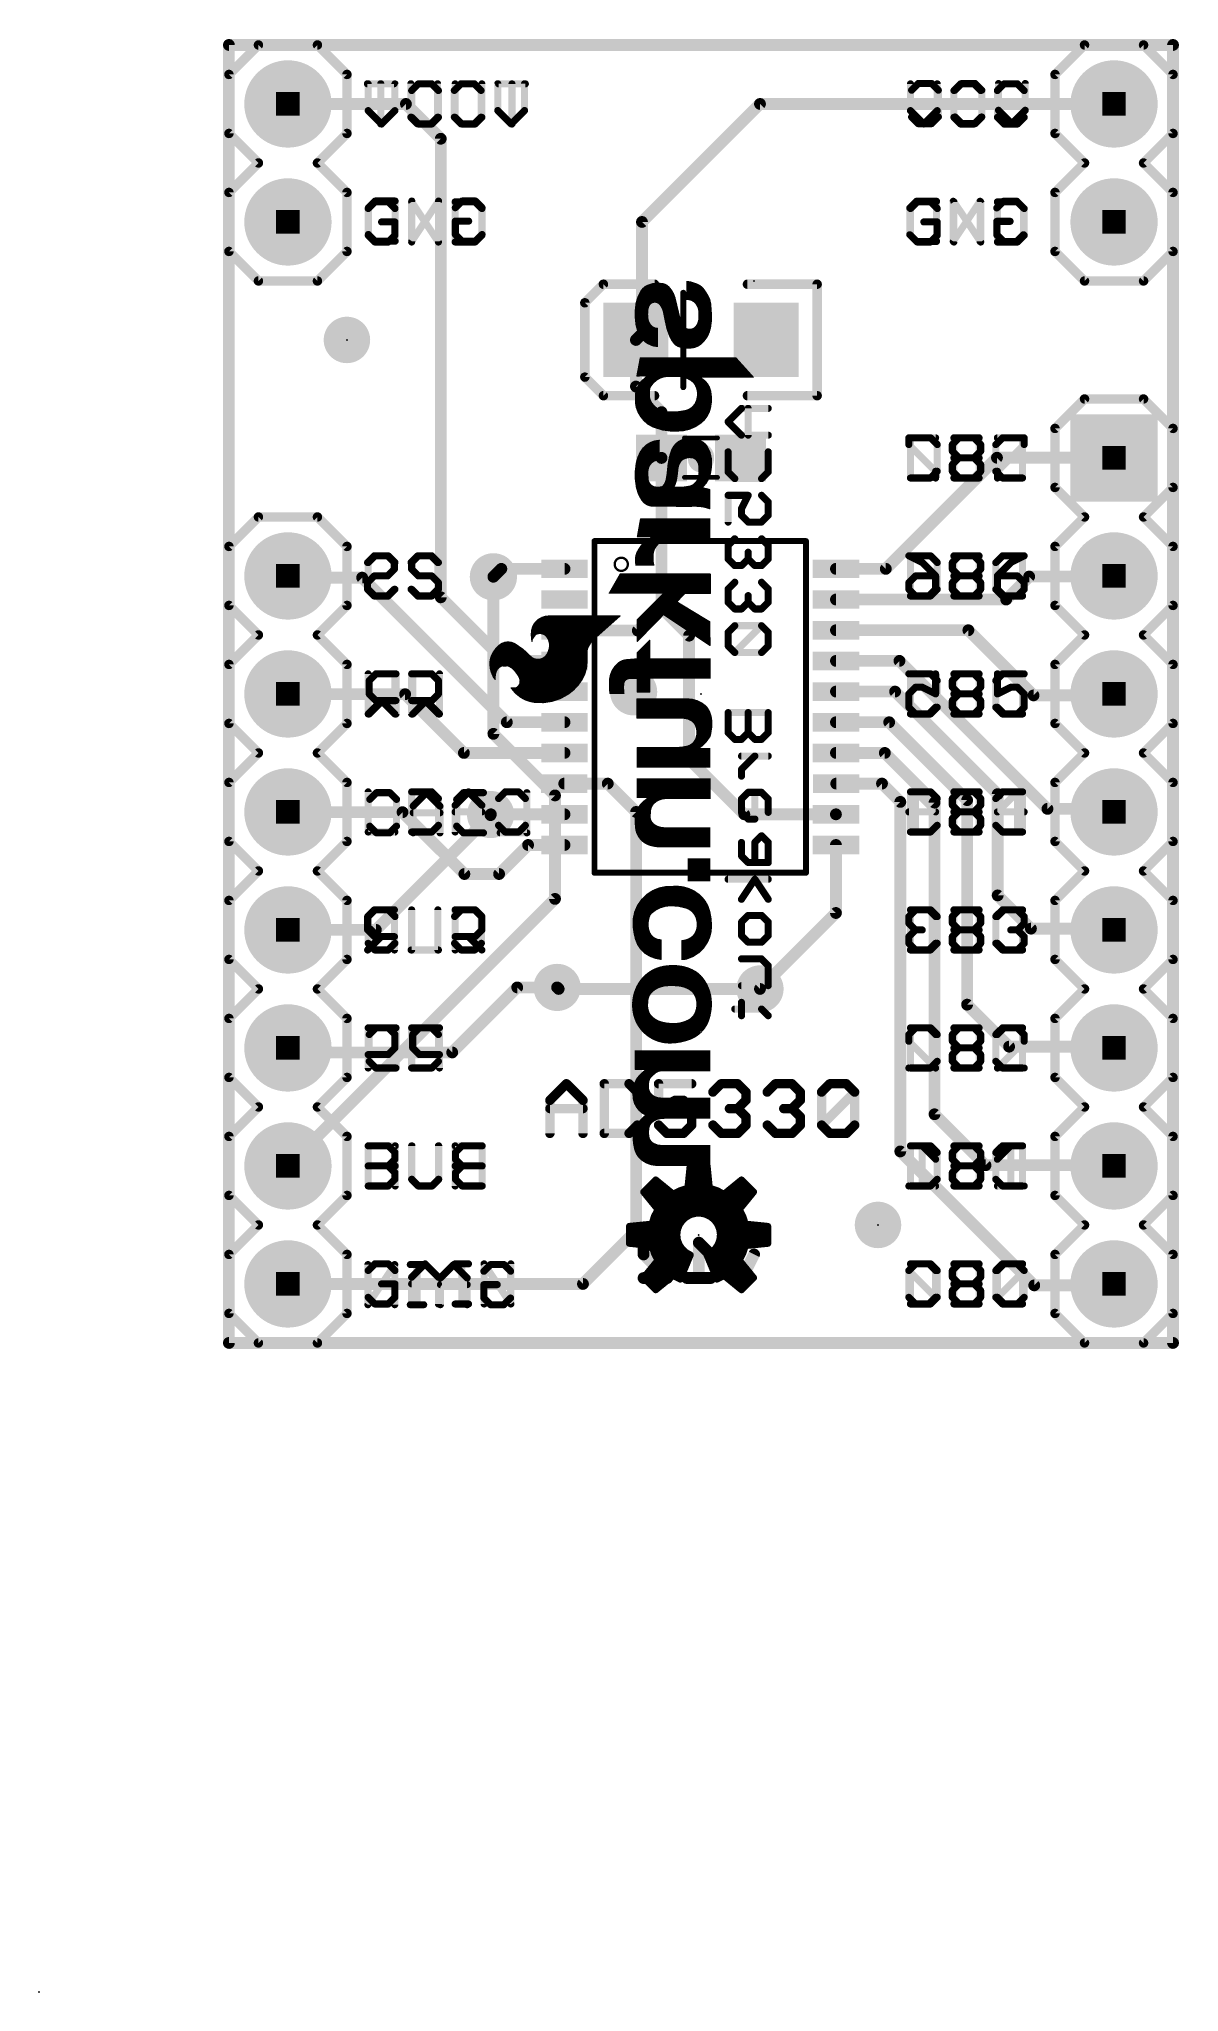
# Model space of a CAD drawing. Extents: x -4.1 to 20.4, y -14 to 28.1.
import ezdxf

# ---------------------------------------------------------------- set-up
doc = ezdxf.new("R2010")
doc.units = 0
for name, color, linetype in [('1', 12, 'CONTINUOUS'), ('16', 132, 'CONTINUOUS'), ('17', 110, 'CONTINUOUS'), ('18', 110, 'CONTINUOUS'), ('20', 53, 'CONTINUOUS'), ('21', 41, 'CONTINUOUS'), ('22', 40, 'CONTINUOUS'), ('23', 53, 'CONTINUOUS'), ('24', 53, 'CONTINUOUS'), ('51', 53, 'CONTINUOUS')]:
    doc.layers.add(name, color=color, linetype=linetype)

# ---------------------------------------------------------------- blocks, each defined once
blk = doc.blocks.new('RECT')
blk.add_solid([(-0.5, -0.5), (0.5, -0.5), (-0.5, 0.5), (0.5, 0.5)])
blk = doc.blocks.new('PIE')
at = {"const_width": 0.5}
blk.add_lwpolyline([(0, -0.25, 1), (0, 0.25, 1), (0, -0.25)], format="xyb", dxfattribs=at)
blk = doc.blocks.new('SQUAREP')
blk.add_solid([(-0.5, -0.5), (0.5, -0.5), (-0.5, 0.5), (0.5, 0.5)])
blk = doc.blocks.new('ROUNDP')
at = {"const_width": 0.5}
blk.add_lwpolyline([(0, -0.25, 1), (0, 0.25, 1), (0, -0.25)], format="xyb", dxfattribs=at)
blk = doc.blocks.new('ROUNDV')
at = {"const_width": 0.5}
blk.add_lwpolyline([(0, -0.25, 1), (0, 0.25, 1), (0, -0.25)], format="xyb", dxfattribs=at)

msp = doc.modelspace()

# ---------------------------------------------------------------- linework, layer by layer
at = {"layer": '1', "const_width": 0.254}
for points in [[(0, 0), (0, 27.94)], [(0, 27.94), (20.32, 27.94)], [(20.32, 27.94), (20.32, 0)], [(3.81, 26.67), (1.27, 26.67)], [(4.5593, 25.9207), (3.81, 26.67)], [(11.43, 26.67), (8.89, 24.13)], [(19.05, 26.67), (11.43, 26.67)], [(4.5593, 16.0503), (4.5593, 25.9207)], [(8.89, 24.13), (8.89, 21.72)], [(8.89, 21.72), (8.76, 21.59)], [(8.76, 21.59), (8.76, 20.5872)], [(8.76, 20.5872), (9.3116, 20.0355)], [(9.3116, 20.0355), (9.3116, 19.0516)], [(9.3116, 19.0516), (9.31, 19.05)], [(9.31, 19.05), (9.31, 15.8429)], [(14.138, 16.6628), (16.5303, 19.0551)], [(16.5303, 19.0551), (19.0449, 19.0551)], [(19.0449, 19.0551), (19.05, 19.05)], [(1.3056, 16.4744), (1.27, 16.51)], [(2.8677, 16.4744), (1.3056, 16.4744)], [(5.9813, 13.3608), (2.8677, 16.4744)], [(5.8627, 16.6628), (5.6921, 16.4922)], [(7.223, 16.6628), (5.8627, 16.6628)], [(13.065, 16.6628), (14.138, 16.6628)], [(16.7288, 16.0024), (17.2237, 16.4973)], [(17.2237, 16.4973), (19.0373, 16.4973)], [(19.0373, 16.4973), (19.05, 16.51)], [(5.928, 14.6816), (4.5593, 16.0503)], [(13.065, 16.0024), (16.7288, 16.0024)], [(9.31, 15.8429), (8.8011, 15.334)], [(9.31, 15.8429), (9.31, 15.8182)], [(9.31, 15.8182), (9.9035, 15.2248)], [(7.231, 15.334), (7.223, 15.342)], [(8.8011, 15.334), (7.231, 15.334)], [(9.9035, 15.2248), (9.9035, 12.5679)], [(13.065, 15.342), (15.9152, 15.342)], [(15.9152, 15.342), (17.3177, 13.9395)], [(7.223, 14.6816), (5.928, 14.6816)], [(13.065, 14.6816), (14.4319, 14.6816)], [(14.4319, 14.6816), (17.6174, 11.496)], [(1.2751, 13.9649), (1.27, 13.97)], [(3.7922, 13.9649), (1.2751, 13.9649)], [(5.0567, 12.7004), (3.7922, 13.9649)], [(13.065, 14.0212), (14.3379, 14.0212)], [(14.3379, 14.0212), (16.5456, 11.8135)], [(17.3177, 13.9395), (19.0195, 13.9395)], [(19.0195, 13.9395), (19.05, 13.97)], [(7.223, 13.3608), (5.9813, 13.3608)], [(13.065, 13.3608), (14.2109, 13.3608)], [(14.2109, 13.3608), (15.8877, 11.684)], [(7.223, 12.7004), (5.0567, 12.7004)], [(9.9035, 12.5679), (11.0922, 11.3792)], [(13.065, 12.7004), (14.1169, 12.7004)], [(14.1169, 12.7004), (15.1867, 11.6307)], [(7.217, 12.04), (8.153, 12.04)], [(8.153, 12.04), (8.763, 11.43)], [(13.071, 12.04), (14.056, 12.04)], [(14.056, 12.04), (14.4501, 11.6459)], [(14.4501, 11.6459), (14.4501, 4.1224)], [(15.8877, 11.684), (15.8877, 7.2822)], [(16.5456, 11.8135), (16.5456, 9.6342)], [(1.2751, 11.4249), (1.27, 11.43)], [(3.7363, 11.4249), (1.2751, 11.4249)], [(5.0673, 10.094), (3.7363, 11.4249)], [(5.6367, 11.3796), (5.6312, 11.3741)], [(7.223, 11.3796), (5.6367, 11.3796)], [(8.763, 11.43), (8.763, 2.413)], [(11.0922, 11.3792), (13.0646, 11.3792)], [(13.0646, 11.3792), (13.065, 11.3796)], [(15.1867, 11.6307), (15.1867, 4.9225)], [(17.6174, 11.496), (18.984, 11.496)], [(18.984, 11.496), (19.05, 11.43)], [(6.4393, 10.7192), (5.8141, 10.094)], [(7.223, 10.7192), (6.4393, 10.7192)], [(13.065, 10.7192), (13.065, 9.255)], [(5.8141, 10.094), (5.0673, 10.094)], [(16.5456, 9.6342), (17.2618, 8.9179)], [(13.065, 9.255), (11.43, 7.62)], [(17.2618, 8.9179), (19.0221, 8.9179)], [(19.0221, 8.9179), (19.05, 8.89)], [(6.2052, 7.653), (4.8057, 6.2535)], [(7.0637, 7.653), (6.2052, 7.653)], [(15.8877, 7.2822), (16.7919, 6.3779)], [(1.3665, 6.2535), (1.27, 6.35)], [(4.8057, 6.2535), (1.3665, 6.2535)], [(16.7919, 6.3779), (19.0221, 6.3779)], [(19.0221, 6.3779), (19.05, 6.35)], [(15.1867, 4.9225), (16.2839, 3.8252)], [(14.4501, 4.1224), (17.333, 1.2395)], [(16.2839, 3.8252), (19.0348, 3.8252)], [(19.0348, 3.8252), (19.05, 3.81)], [(8.763, 2.413), (7.62, 1.27)], [(7.62, 1.27), (1.27, 1.27)], [(17.333, 1.2395), (19.0195, 1.2395)], [(19.0195, 1.2395), (19.05, 1.27)], [(20.32, 0), (0, 0)]]:
    msp.add_lwpolyline(points, dxfattribs=at)
at = {"layer": '1', "const_width": 0.127}
for points in [[(0.0635, 27.94, 1), (-0.0635, 27.94)], [(0, 28.0035, 1), (0, 27.8765)], [(20.3835, 27.94, 1), (20.2565, 27.94)], [(20.32, 27.8765, 1), (20.32, 28.0035)], [(1.27, 26.7335, 1), (1.27, 26.6065)], [(3.8549, 26.7149, 1), (3.7651, 26.6251)], [(3.81, 26.6065, 1), (3.81, 26.7335)], [(11.43, 26.7335, 1), (11.43, 26.6065)], [(11.4749, 26.6251, 1), (11.3851, 26.7149)], [(19.05, 26.6065, 1), (19.05, 26.7335)], [(4.6228, 25.9207, 1), (4.4958, 25.9207)], [(4.5144, 25.8758, 1), (4.6042, 25.9656)], [(8.9535, 24.13, 1), (8.8265, 24.13)], [(8.8451, 24.1749, 1), (8.9349, 24.0851)], [(8.8235, 21.59, 1), (8.6965, 21.59)], [(8.7151, 21.6349, 1), (8.8049, 21.5451)], [(8.8265, 21.72, 1), (8.9535, 21.72)], [(8.9349, 21.6751, 1), (8.8451, 21.7649)], [(8.8049, 20.6321, 1), (8.7151, 20.5423)], [(8.6965, 20.5872, 1), (8.8235, 20.5872)], [(9.3751, 20.0355, 1), (9.2481, 20.0355)], [(9.2667, 19.9906, 1), (9.3565, 20.0804)], [(9.3735, 19.05, 1), (9.2465, 19.05)], [(9.2651, 19.0949, 1), (9.3549, 19.0051)], [(9.2481, 19.0516, 1), (9.3751, 19.0516)], [(9.3565, 19.0067, 1), (9.2667, 19.0965)], [(16.5303, 19.1186, 1), (16.5303, 18.9916)], [(16.5752, 19.0102, 1), (16.4854, 19.1)], [(19.0898, 19.1, 1), (19, 19.0102)], [(19.0051, 19.0051, 1), (19.0949, 19.0949)], [(19.0449, 18.9916, 1), (19.0449, 19.1186)], [(1.3149, 16.5549, 1), (1.2251, 16.4651)], [(1.3056, 16.5379, 1), (1.3056, 16.4109)], [(1.2607, 16.4295, 1), (1.3505, 16.5193)], [(2.9126, 16.5193, 1), (2.8228, 16.4295)], [(2.8677, 16.4109, 1), (2.8677, 16.5379)], [(5.6472, 16.5371, 1), (5.737, 16.4473)], [(5.8627, 16.7263, 1), (5.8627, 16.5993)], [(5.9076, 16.6179, 1), (5.8178, 16.7077)], [(7.223, 16.5993, 1), (7.223, 16.7263)], [(13.065, 16.7263, 1), (13.065, 16.5993)], [(14.0931, 16.7077, 1), (14.1829, 16.6179)], [(14.138, 16.5993, 1), (14.138, 16.7263)], [(17.2237, 16.5608, 1), (17.2237, 16.4338)], [(17.2686, 16.4524, 1), (17.1788, 16.5422)], [(18.9924, 16.5422, 1), (19.0822, 16.4524)], [(19.0949, 16.4651, 1), (19.0051, 16.5549)], [(19.0373, 16.4338, 1), (19.0373, 16.5608)], [(4.6042, 16.0952, 1), (4.5144, 16.0054)], [(4.4958, 16.0503, 1), (4.6228, 16.0503)], [(13.065, 16.0659, 1), (13.065, 15.9389)], [(16.6839, 16.0473, 1), (16.7737, 15.9575)], [(16.7288, 15.9389, 1), (16.7288, 16.0659)], [(9.3735, 15.8429, 1), (9.2465, 15.8429)], [(9.3549, 15.8631, 1), (9.2651, 15.7733)], [(9.2465, 15.8429, 1), (9.3735, 15.8429)], [(9.2465, 15.8182, 1), (9.3735, 15.8182)], [(9.3549, 15.798, 1), (9.2651, 15.8878)], [(7.2679, 15.3869, 1), (7.1781, 15.2971)], [(7.231, 15.3975, 1), (7.231, 15.2705)], [(7.1861, 15.2891, 1), (7.2759, 15.3789)], [(8.7562, 15.3789, 1), (8.846, 15.2891)], [(8.8011, 15.2705, 1), (8.8011, 15.3975)], [(9.967, 15.2248, 1), (9.84, 15.2248)], [(9.8586, 15.1799, 1), (9.9484, 15.2697)], [(13.065, 15.4055, 1), (13.065, 15.2785)], [(15.9601, 15.3869, 1), (15.8703, 15.2971)], [(15.9152, 15.2785, 1), (15.9152, 15.4055)], [(5.928, 14.7451, 1), (5.928, 14.6181)], [(5.8831, 14.6367, 1), (5.9729, 14.7265)], [(7.223, 14.6181, 1), (7.223, 14.7451)], [(13.065, 14.7451, 1), (13.065, 14.6181)], [(14.4768, 14.7265, 1), (14.387, 14.6367)], [(14.4319, 14.6181, 1), (14.4319, 14.7451)], [(1.3149, 14.0149, 1), (1.2251, 13.9251)], [(1.2751, 14.0284, 1), (1.2751, 13.9014)], [(1.2302, 13.92, 1), (1.32, 14.0098)], [(3.8371, 14.0098, 1), (3.7473, 13.92)], [(3.7922, 13.9014, 1), (3.7922, 14.0284)], [(13.065, 14.0847, 1), (13.065, 13.9577)], [(14.3828, 14.0661, 1), (14.293, 13.9763)], [(14.3379, 13.9577, 1), (14.3379, 14.0847)], [(17.3177, 14.003, 1), (17.3177, 13.876)], [(17.2728, 13.8946, 1), (17.3626, 13.9844)], [(18.9746, 13.9844, 1), (19.0644, 13.8946)], [(19.0949, 13.9251, 1), (19.0051, 14.0149)], [(19.0195, 13.876, 1), (19.0195, 14.003)], [(5.9813, 13.4243, 1), (5.9813, 13.2973)], [(5.9364, 13.3159, 1), (6.0262, 13.4057)], [(7.223, 13.2973, 1), (7.223, 13.4243)], [(13.065, 13.4243, 1), (13.065, 13.2973)], [(14.2558, 13.4057, 1), (14.166, 13.3159)], [(14.2109, 13.2973, 1), (14.2109, 13.4243)], [(5.0567, 12.7639, 1), (5.0567, 12.6369)], [(5.0118, 12.6555, 1), (5.1016, 12.7453)], [(7.223, 12.6369, 1), (7.223, 12.7639)], [(9.9484, 12.6128, 1), (9.8586, 12.523)], [(9.84, 12.5679, 1), (9.967, 12.5679)], [(13.065, 12.7639, 1), (13.065, 12.6369)], [(14.1618, 12.7453, 1), (14.072, 12.6555)], [(14.1169, 12.6369, 1), (14.1169, 12.7639)], [(7.217, 12.1035, 1), (7.217, 11.9765)], [(8.1979, 12.0849, 1), (8.1081, 11.9951)], [(8.153, 11.9765, 1), (8.153, 12.1035)], [(13.071, 12.1035, 1), (13.071, 11.9765)], [(14.1009, 12.0849, 1), (14.0111, 11.9951)], [(14.056, 11.9765, 1), (14.056, 12.1035)], [(14.5136, 11.6459, 1), (14.3866, 11.6459)], [(15.9512, 11.684, 1), (15.8242, 11.684)], [(15.8428, 11.6391, 1), (15.9326, 11.7289)], [(16.6091, 11.8135, 1), (16.4821, 11.8135)], [(16.5007, 11.7686, 1), (16.5905, 11.8584)], [(1.3149, 11.4749, 1), (1.2251, 11.3851)], [(1.2751, 11.4884, 1), (1.2751, 11.3614)], [(1.2302, 11.38, 1), (1.32, 11.4698)], [(3.7812, 11.4698, 1), (3.6914, 11.38)], [(3.7363, 11.3614, 1), (3.7363, 11.4884)], [(5.5863, 11.419, 1), (5.6761, 11.3292)], [(5.6367, 11.4431, 1), (5.6367, 11.3161)], [(5.6816, 11.3347, 1), (5.5918, 11.4245)], [(7.223, 11.3161, 1), (7.223, 11.4431)], [(8.8265, 11.43, 1), (8.6995, 11.43)], [(8.7181, 11.3851, 1), (8.8079, 11.4749)], [(11.0922, 11.4427, 1), (11.0922, 11.3157)], [(11.0473, 11.3343, 1), (11.1371, 11.4241)], [(13.0197, 11.4241, 1), (13.1095, 11.3343)], [(13.1099, 11.3347, 1), (13.0201, 11.4245)], [(13.0646, 11.3157, 1), (13.0646, 11.4427)], [(14.4052, 11.601, 1), (14.495, 11.6908)], [(15.2502, 11.6307, 1), (15.1232, 11.6307)], [(15.1418, 11.5858, 1), (15.2316, 11.6756)], [(17.6174, 11.5595, 1), (17.6174, 11.4325)], [(17.5725, 11.4511, 1), (17.6623, 11.5409)], [(19.0289, 11.5409, 1), (18.9391, 11.4511)], [(18.984, 11.4325, 1), (18.984, 11.5595)], [(19.0051, 11.3851, 1), (19.0949, 11.4749)], [(6.4393, 10.7827, 1), (6.4393, 10.6557)], [(6.4842, 10.6743, 1), (6.3944, 10.7641)], [(7.223, 10.6557, 1), (7.223, 10.7827)], [(13.1285, 10.7192, 1), (13.0015, 10.7192)], [(5.0673, 10.1575, 1), (5.0673, 10.0305)], [(5.0224, 10.0491, 1), (5.1122, 10.1389)], [(5.7692, 10.1389, 1), (5.859, 10.0491)], [(5.8141, 10.0305, 1), (5.8141, 10.1575)], [(16.5905, 9.6791, 1), (16.5007, 9.5893)], [(16.4821, 9.6342, 1), (16.6091, 9.6342)], [(13.0015, 9.255, 1), (13.1285, 9.255)], [(13.1099, 9.2101, 1), (13.0201, 9.2999)], [(17.2618, 8.9814, 1), (17.2618, 8.8544)], [(17.2169, 8.873, 1), (17.3067, 8.9628)], [(19.067, 8.9628, 1), (18.9772, 8.873)], [(19.0051, 8.8451, 1), (19.0949, 8.9349)], [(19.0221, 8.8544, 1), (19.0221, 8.9814)], [(6.2052, 7.7165, 1), (6.2052, 7.5895)], [(6.2501, 7.6081, 1), (6.1603, 7.6979)], [(7.0637, 7.5895, 1), (7.0637, 7.7165)], [(11.3851, 7.6649, 1), (11.4749, 7.5751)], [(15.9326, 7.3271, 1), (15.8428, 7.2373)], [(15.8242, 7.2822, 1), (15.9512, 7.2822)], [(1.3149, 6.3949, 1), (1.2251, 6.3051)], [(1.3665, 6.317, 1), (1.3665, 6.19)], [(1.3216, 6.2086, 1), (1.4114, 6.2984)], [(4.7608, 6.2984, 1), (4.8506, 6.2086)], [(4.8057, 6.19, 1), (4.8057, 6.317)], [(16.7919, 6.4414, 1), (16.7919, 6.3144)], [(16.747, 6.333, 1), (16.8368, 6.4228)], [(19.067, 6.4228, 1), (18.9772, 6.333)], [(19.0051, 6.3051, 1), (19.0949, 6.3949)], [(19.0221, 6.3144, 1), (19.0221, 6.4414)], [(15.2316, 4.9674, 1), (15.1418, 4.8776)], [(15.1232, 4.9225, 1), (15.2502, 4.9225)], [(14.495, 4.1673, 1), (14.4052, 4.0775)], [(14.3866, 4.1224, 1), (14.5136, 4.1224)], [(16.2839, 3.8887, 1), (16.2839, 3.7617)], [(16.239, 3.7803, 1), (16.3288, 3.8701)], [(19.0797, 3.8701, 1), (18.9899, 3.7803)], [(19.0051, 3.7651, 1), (19.0949, 3.8549)], [(19.0348, 3.7617, 1), (19.0348, 3.8887)], [(8.8079, 2.3681, 1), (8.7181, 2.4579)], [(8.6995, 2.413, 1), (8.8265, 2.413)], [(1.27, 1.3335, 1), (1.27, 1.2065)], [(7.5751, 1.3149, 1), (7.6649, 1.2251)], [(7.62, 1.2065, 1), (7.62, 1.3335)], [(17.333, 1.303, 1), (17.333, 1.176)], [(17.2881, 1.1946, 1), (17.3779, 1.2844)], [(18.9746, 1.2844, 1), (19.0644, 1.1946)], [(19.0949, 1.2251, 1), (19.0051, 1.3149)], [(19.0195, 1.176, 1), (19.0195, 1.303)], [(0, 0.0635, 1), (0, -0.0635)], [(-0.0635, 0, 1), (0.0635, 0)], [(20.2565, 0, 1), (20.3835, 0)], [(20.32, -0.0635, 1), (20.32, 0.0635)]]:
    msp.add_lwpolyline(points, format="xyb", dxfattribs=at)
at = {"layer": '16', "const_width": 0.254}
for points in [[(0, 0), (0, 27.94)], [(0, 27.94), (20.32, 27.94)], [(20.32, 27.94), (20.32, 0)], [(5.6921, 16.4922), (5.6921, 13.1115)], [(5.6921, 13.1115), (7.018, 11.7856)], [(7.018, 11.7856), (7.018, 9.558)], [(5.6312, 11.3614), (3.1623, 8.8925)], [(5.6312, 11.3741), (5.6312, 11.3614)], [(7.018, 9.558), (1.27, 3.81)], [(1.2725, 8.8925), (1.27, 8.89)], [(3.1623, 8.8925), (1.2725, 8.8925)], [(7.0968, 7.62), (7.0637, 7.653)], [(11.43, 7.62), (7.0968, 7.62)], [(1.2827, 3.7973), (1.27, 3.81)], [(8.9235, 2.0325), (9.0506, 2.1597)], [(8.9235, 1.9054), (8.9235, 2.0325)], [(9.0506, 2.1597), (9.3049, 2.1597)], [(9.3049, 2.1597), (9.432, 2.0325)], [(10.3675, 1.9054), (10.1133, 2.1597)], [(10.1133, 2.1597), (10.1133, 1.397)], [(9.432, 1.397), (8.9235, 1.9054)], [(11.0488, 1.397), (10.7946, 1.9054)], [(11.303, 1.9054), (11.0488, 1.397)], [(8.9235, 1.397), (9.432, 1.397)], [(10.3675, 1.397), (9.859, 1.397)], [(20.32, 0), (0, 0)]]:
    msp.add_lwpolyline(points, dxfattribs=at)
at = {"layer": '16', "const_width": 0.127}
for points in [[(0.0635, 27.94, 1), (-0.0635, 27.94)], [(0, 28.0035, 1), (0, 27.8765)], [(20.3835, 27.94, 1), (20.2565, 27.94)], [(20.32, 27.8765, 1), (20.32, 28.0035)], [(5.7556, 16.4922, 1), (5.6286, 16.4922)], [(5.737, 13.1564, 1), (5.6472, 13.0666)], [(5.6286, 13.1115, 1), (5.7556, 13.1115)], [(7.0815, 11.7856, 1), (6.9545, 11.7856)], [(6.9731, 11.7407, 1), (7.0629, 11.8305)], [(5.6947, 11.3741, 1), (5.5677, 11.3741)], [(5.5677, 11.3614, 1), (5.6947, 11.3614)], [(5.6761, 11.3165, 1), (5.5863, 11.4063)], [(7.0629, 9.5131, 1), (6.9731, 9.6029)], [(6.9545, 9.558, 1), (7.0815, 9.558)], [(1.2251, 8.9349, 1), (1.3149, 8.8451)], [(1.2725, 8.956, 1), (1.2725, 8.829)], [(1.3174, 8.8476, 1), (1.2276, 8.9374)], [(3.1174, 8.9374, 1), (3.2072, 8.8476)], [(3.1623, 8.829, 1), (3.1623, 8.956)], [(7.1086, 7.6979, 1), (7.0188, 7.6081)], [(7.0968, 7.6835, 1), (7.0968, 7.5565)], [(7.0519, 7.5751, 1), (7.1417, 7.6649)], [(11.43, 7.5565, 1), (11.43, 7.6835)], [(1.3149, 3.8549, 1), (1.2251, 3.7651)], [(1.2251, 3.8549, 1), (1.3149, 3.7651)], [(1.2378, 3.7524, 1), (1.3276, 3.8422)], [(8.987, 2.0325, 1), (8.86, 2.0325)], [(8.8786, 2.0774, 1), (8.9684, 1.9876)], [(9.0506, 2.2231, 1), (9.0506, 2.0962)], [(9.0955, 2.1147, 1), (9.0057, 2.2046)], [(9.3498, 2.2046, 1), (9.26, 2.1147)], [(9.3049, 2.0962, 1), (9.3049, 2.2231)], [(9.3871, 1.9876, 1), (9.4769, 2.0774)], [(10.1582, 2.2046, 1), (10.0684, 2.1147)], [(10.1768, 2.1597, 1), (10.0498, 2.1597)], [(8.9684, 1.9503, 1), (8.8786, 1.8605)], [(8.86, 1.9054, 1), (8.987, 1.9054)], [(10.3226, 1.8605, 1), (10.4124, 1.9503)], [(10.8514, 1.9338, 1), (10.7378, 1.877)], [(11.3598, 1.877, 1), (11.2462, 1.9338)], [(8.9235, 1.4605, 1), (8.9235, 1.3335)], [(9.3871, 1.3521, 1), (9.4769, 1.4419)], [(9.432, 1.3335, 1), (9.432, 1.4605)], [(9.859, 1.4605, 1), (9.859, 1.3335)], [(10.0498, 1.397, 1), (10.1768, 1.397)], [(10.3675, 1.3335, 1), (10.3675, 1.4605)], [(10.992, 1.4254, 1), (11.1056, 1.3686)], [(10.992, 1.3686, 1), (11.1056, 1.4254)], [(0, 0.0635, 1), (0, -0.0635)], [(-0.0635, 0, 1), (0.0635, 0)], [(20.2565, 0, 1), (20.3835, 0)], [(20.32, -0.0635, 1), (20.32, 0.0635)]]:
    msp.add_lwpolyline(points, format="xyb", dxfattribs=at)
at = {"layer": '20', "const_width": 0.254}
for points in [[(0, 0), (0, 27.94)], [(0, 27.94), (20.32, 27.94)], [(20.32, 27.94), (20.32, 0)], [(20.32, 0), (0, 0)]]:
    msp.add_lwpolyline(points, dxfattribs=at)
at = {"layer": '20', "const_width": 0.127}
for points in [[(0.0635, 27.94, 1), (-0.0635, 27.94)], [(0, 28.0035, 1), (0, 27.8765)], [(20.3835, 27.94, 1), (20.2565, 27.94)], [(20.32, 27.8765, 1), (20.32, 28.0035)], [(0, 0.0635, 1), (0, -0.0635)], [(-0.0635, 0, 1), (0.0635, 0)], [(20.2565, 0, 1), (20.3835, 0)], [(20.32, -0.0635, 1), (20.32, 0.0635)]]:
    msp.add_lwpolyline(points, format="xyb", dxfattribs=at)
at = {"layer": '21'}
for points, const_width in [([(0.635, 27.94), (0, 27.305)], 0.2032), ([(1.905, 27.94), (0.635, 27.94)], 0.2032), ([(2.54, 27.305), (1.905, 27.94)], 0.2032), ([(17.78, 27.305), (18.415, 27.94)], 0.2032), ([(18.415, 27.94), (19.685, 27.94)], 0.2032), ([(19.685, 27.94), (20.32, 27.305)], 0.2032), ([(0, 26.035), (0, 27.305)], 0.2032), ([(2.54, 27.305), (2.54, 26.035)], 0.2032), ([(17.78, 26.035), (17.78, 27.305)], 0.2032), ([(20.32, 27.305), (20.32, 26.035)], 0.2032), ([(2.9972, 27.1025), (2.9972, 26.5263)], 0.1524), ([(3.5734, 26.5263), (3.5734, 27.1025)], 0.1524), ([(4.0768, 27.1025), (3.9327, 26.9585)], 0.1524), ([(3.9327, 26.9585), (3.9327, 26.3823)], 0.1524), ([(4.3649, 27.1025), (4.0768, 27.1025)], 0.1524), ([(4.5089, 26.9585), (4.3649, 27.1025)], 0.1524), ([(4.5089, 26.3823), (4.5089, 26.9585)], 0.1524), ([(4.8682, 27.1025), (4.8682, 26.3823)], 0.1524), ([(5.4445, 26.3823), (5.4445, 27.1025)], 0.1524), ([(5.8038, 27.1025), (6.38, 27.1025)], 0.1524), ([(6.0919, 26.2382), (6.0919, 27.1025)], 0.1524), ([(14.6686, 27.1025), (14.6686, 26.5263)], 0.1524), ([(15.2449, 26.5263), (15.2449, 27.1025)], 0.1524), ([(15.7482, 27.1025), (15.6042, 26.9585)], 0.1524), ([(15.6042, 26.9585), (15.6042, 26.3823)], 0.1524), ([(16.0363, 27.1025), (15.7482, 27.1025)], 0.1524), ([(16.1804, 26.9585), (16.0363, 27.1025)], 0.1524), ([(16.6837, 27.1025), (16.5397, 26.9585)], 0.1524), ([(16.5397, 26.9585), (16.5397, 26.3823)], 0.1524), ([(16.9718, 27.1025), (16.6837, 27.1025)], 0.1524), ([(17.1159, 26.9585), (16.9718, 27.1025)], 0.1524), ([(2.9972, 26.5263), (3.2853, 26.2382)], 0.1524), ([(3.2853, 26.2382), (3.5734, 26.5263)], 0.1524), ([(14.6686, 26.5263), (14.9568, 26.2382)], 0.1524), ([(14.9568, 26.2382), (15.2449, 26.5263)], 0.1524), ([(0.635, 25.4), (0, 26.035)], 0.2032), ([(2.54, 26.035), (1.905, 25.4)], 0.2032), ([(3.9327, 26.3823), (4.0768, 26.2382)], 0.1524), ([(4.0768, 26.2382), (4.3649, 26.2382)], 0.1524), ([(4.3649, 26.2382), (4.5089, 26.3823)], 0.1524), ([(4.8682, 26.3823), (5.0123, 26.2382)], 0.1524), ([(5.0123, 26.2382), (5.3004, 26.2382)], 0.1524), ([(5.3004, 26.2382), (5.4445, 26.3823)], 0.1524), ([(15.6042, 26.3823), (15.7482, 26.2382)], 0.1524), ([(15.7482, 26.2382), (16.0363, 26.2382)], 0.1524), ([(16.0363, 26.2382), (16.1804, 26.3823)], 0.1524), ([(16.5397, 26.3823), (16.6837, 26.2382)], 0.1524), ([(16.6837, 26.2382), (16.9718, 26.2382)], 0.1524), ([(16.9718, 26.2382), (17.1159, 26.3823)], 0.1524), ([(18.415, 25.4), (17.78, 26.035)], 0.2032), ([(20.32, 26.035), (19.685, 25.4)], 0.2032), ([(0, 24.765), (0.635, 25.4)], 0.2032), ([(1.905, 25.4), (2.54, 24.765)], 0.2032), ([(17.78, 24.765), (18.415, 25.4)], 0.2032), ([(19.685, 25.4), (20.32, 24.765)], 0.2032), ([(0, 23.495), (0, 24.765)], 0.2032), ([(2.54, 24.765), (2.54, 23.495)], 0.2032), ([(17.78, 23.495), (17.78, 24.765)], 0.2032), ([(20.32, 24.765), (20.32, 23.495)], 0.2032), ([(3.1413, 24.5625), (2.9972, 24.4185)], 0.1524), ([(3.1413, 24.5625), (2.9972, 24.4185)], 0.1524), ([(2.9972, 24.4185), (2.9972, 23.8423)], 0.1524), ([(2.9972, 24.4185), (2.9972, 23.8423)], 0.1524), ([(3.4294, 24.5625), (3.1413, 24.5625)], 0.1524), ([(3.4294, 24.5625), (3.1413, 24.5625)], 0.1524), ([(3.5734, 24.4185), (3.4294, 24.5625)], 0.1524), ([(3.5734, 24.4185), (3.4294, 24.5625)], 0.1524), ([(3.9327, 23.6982), (3.9327, 24.5625)], 0.1524), ([(3.9327, 24.5625), (4.5089, 23.6982)], 0.1524), ([(3.9327, 23.6982), (3.9327, 24.5625)], 0.1524), ([(3.9327, 24.5625), (4.5089, 23.6982)], 0.1524), ([(4.5089, 23.6982), (4.5089, 24.5625)], 0.1524), ([(4.5089, 23.6982), (4.5089, 24.5625)], 0.1524), ([(4.8682, 24.5625), (4.8682, 23.6982)], 0.1524), ([(5.3004, 24.5625), (4.8682, 24.5625)], 0.1524), ([(4.8682, 24.5625), (4.8682, 23.6982)], 0.1524), ([(5.3004, 24.5625), (4.8682, 24.5625)], 0.1524), ([(5.4445, 24.4185), (5.3004, 24.5625)], 0.1524), ([(5.4445, 24.4185), (5.3004, 24.5625)], 0.1524), ([(5.4445, 23.8423), (5.4445, 24.4185)], 0.1524), ([(5.4445, 23.8423), (5.4445, 24.4185)], 0.1524), ([(14.8127, 24.5625), (14.6686, 24.4185)], 0.1524), ([(14.8127, 24.5625), (14.6686, 24.4185)], 0.1524), ([(14.6686, 24.4185), (14.6686, 23.8423)], 0.1524), ([(14.6686, 24.4185), (14.6686, 23.8423)], 0.1524), ([(15.1008, 24.5625), (14.8127, 24.5625)], 0.1524), ([(15.1008, 24.5625), (14.8127, 24.5625)], 0.1524), ([(15.2449, 24.4185), (15.1008, 24.5625)], 0.1524), ([(15.2449, 24.4185), (15.1008, 24.5625)], 0.1524), ([(15.6042, 23.6982), (15.6042, 24.5625)], 0.1524), ([(15.6042, 24.5625), (16.1804, 23.6982)], 0.1524), ([(15.6042, 23.6982), (15.6042, 24.5625)], 0.1524), ([(15.6042, 24.5625), (16.1804, 23.6982)], 0.1524), ([(16.1804, 23.6982), (16.1804, 24.5625)], 0.1524), ([(16.1804, 23.6982), (16.1804, 24.5625)], 0.1524), ([(16.5397, 24.5625), (16.5397, 23.6982)], 0.1524), ([(16.9718, 24.5625), (16.5397, 24.5625)], 0.1524), ([(16.5397, 24.5625), (16.5397, 23.6982)], 0.1524), ([(16.9718, 24.5625), (16.5397, 24.5625)], 0.1524), ([(17.1159, 24.4185), (16.9718, 24.5625)], 0.1524), ([(17.1159, 24.4185), (16.9718, 24.5625)], 0.1524), ([(17.1159, 23.8423), (17.1159, 24.4185)], 0.1524), ([(17.1159, 23.8423), (17.1159, 24.4185)], 0.1524), ([(3.5734, 24.1304), (3.2853, 24.1304)], 0.1524), ([(3.5734, 24.1304), (3.2853, 24.1304)], 0.1524), ([(3.5734, 23.8423), (3.5734, 24.1304)], 0.1524), ([(3.5734, 23.8423), (3.5734, 24.1304)], 0.1524), ([(15.2449, 24.1304), (14.9568, 24.1304)], 0.1524), ([(15.2449, 24.1304), (14.9568, 24.1304)], 0.1524), ([(15.2449, 23.8423), (15.2449, 24.1304)], 0.1524), ([(15.2449, 23.8423), (15.2449, 24.1304)], 0.1524), ([(0.635, 22.86), (0, 23.495)], 0.2032), ([(2.54, 23.495), (1.905, 22.86)], 0.2032), ([(2.9972, 23.8423), (3.1413, 23.6982)], 0.1524), ([(2.9972, 23.8423), (3.1413, 23.6982)], 0.1524), ([(3.1413, 23.6982), (3.4294, 23.6982)], 0.1524), ([(3.1413, 23.6982), (3.4294, 23.6982)], 0.1524), ([(3.4294, 23.6982), (3.5734, 23.8423)], 0.1524), ([(3.4294, 23.6982), (3.5734, 23.8423)], 0.1524), ([(4.8682, 23.6982), (5.3004, 23.6982)], 0.1524), ([(4.8682, 23.6982), (5.3004, 23.6982)], 0.1524), ([(5.3004, 23.6982), (5.4445, 23.8423)], 0.1524), ([(5.3004, 23.6982), (5.4445, 23.8423)], 0.1524), ([(14.6686, 23.8423), (14.8127, 23.6982)], 0.1524), ([(14.6686, 23.8423), (14.8127, 23.6982)], 0.1524), ([(14.8127, 23.6982), (15.1008, 23.6982)], 0.1524), ([(14.8127, 23.6982), (15.1008, 23.6982)], 0.1524), ([(15.1008, 23.6982), (15.2449, 23.8423)], 0.1524), ([(15.1008, 23.6982), (15.2449, 23.8423)], 0.1524), ([(16.5397, 23.6982), (16.9718, 23.6982)], 0.1524), ([(16.5397, 23.6982), (16.9718, 23.6982)], 0.1524), ([(16.9718, 23.6982), (17.1159, 23.8423)], 0.1524), ([(16.9718, 23.6982), (17.1159, 23.8423)], 0.1524), ([(17.78, 23.495), (18.415, 22.86)], 0.2032), ([(19.685, 22.86), (20.32, 23.495)], 0.2032), ([(1.905, 22.86), (0.635, 22.86)], 0.2032), ([(8.06, 22.79), (7.66, 22.39)], 0.2032), ([(9.16, 22.79), (8.06, 22.79)], 0.2032), ([(11.16, 22.79), (12.66, 22.79)], 0.2032), ([(12.66, 22.79), (12.66, 20.39)], 0.2032), ([(18.415, 22.86), (19.685, 22.86)], 0.2032), ([(7.66, 22.39), (7.66, 20.79)], 0.2032), ([(9.779, 20.574), (9.779, 22.606)], 0.127), ([(7.66, 20.79), (8.06, 20.39)], 0.2032), ([(8.06, 20.39), (9.16, 20.39)], 0.2032), ([(12.66, 20.39), (11.16, 20.39)], 0.2032), ([(18.415, 20.32), (17.78, 19.685)], 0.2032), ([(19.685, 20.32), (18.415, 20.32)], 0.2032), ([(20.32, 19.685), (19.685, 20.32)], 0.2032), ([(17.78, 18.415), (17.78, 19.685)], 0.2032), ([(20.32, 19.685), (20.32, 18.415)], 0.2032), ([(10.16, 19.0805), (10.16, 19.0195)], 0.5588), ([(14.6686, 19.4825), (14.6686, 18.6182)], 0.1524), ([(15.1008, 19.4825), (14.6686, 19.4825)], 0.1524), ([(15.2449, 19.3385), (15.1008, 19.4825)], 0.1524), ([(15.2449, 18.7623), (15.2449, 19.3385)], 0.1524), ([(15.6042, 18.6182), (15.6042, 19.4825)], 0.1524), ([(15.6042, 19.4825), (16.0363, 19.4825)], 0.1524), ([(16.0363, 19.4825), (16.1804, 19.3385)], 0.1524), ([(16.1804, 19.3385), (16.1804, 19.1944)], 0.1524), ([(16.5397, 19.4825), (17.1159, 19.4825)], 0.1524), ([(17.1159, 19.3385), (16.5397, 18.7623)], 0.1524), ([(17.1159, 19.4825), (17.1159, 19.3385)], 0.1524), ([(15.6042, 19.0504), (16.0363, 19.0504)], 0.1524), ([(16.1804, 19.1944), (16.0363, 19.0504)], 0.1524), ([(16.0363, 19.0504), (16.1804, 18.9063)], 0.1524), ([(16.1804, 18.9063), (16.1804, 18.7623)], 0.1524), ([(14.6686, 18.6182), (15.1008, 18.6182)], 0.1524), ([(15.1008, 18.6182), (15.2449, 18.7623)], 0.1524), ([(16.0363, 18.6182), (15.6042, 18.6182)], 0.1524), ([(16.1804, 18.7623), (16.0363, 18.6182)], 0.1524), ([(16.5397, 18.7623), (16.5397, 18.6182)], 0.1524), ([(18.415, 17.78), (17.78, 18.415)], 0.2032), ([(20.32, 18.415), (19.685, 17.78)], 0.2032), ([(0.635, 17.78), (0, 17.145)], 0.2032), ([(1.905, 17.78), (0.635, 17.78)], 0.2032), ([(2.54, 17.145), (1.905, 17.78)], 0.2032), ([(17.78, 17.145), (18.415, 17.78)], 0.2032), ([(19.685, 17.78), (20.32, 17.145)], 0.2032), ([(0, 15.875), (0, 17.145)], 0.2032), ([(2.54, 17.145), (2.54, 15.875)], 0.2032), ([(7.8678, 17.2608), (12.4202, 17.2608)], 0.127), ([(7.8678, 10.1213), (7.8678, 17.2608)], 0.127), ([(12.4202, 17.2608), (12.4202, 10.1213)], 0.127), ([(17.78, 15.875), (17.78, 17.145)], 0.2032), ([(20.32, 17.145), (20.32, 15.875)], 0.2032), ([(3.1413, 16.9425), (2.9972, 16.7985)], 0.1524), ([(2.9972, 16.7985), (2.9972, 16.2223)], 0.1524), ([(3.4294, 16.9425), (3.1413, 16.9425)], 0.1524), ([(3.5734, 16.7985), (3.4294, 16.9425)], 0.1524), ([(4.0768, 16.9425), (3.9327, 16.7985)], 0.1524), ([(3.9327, 16.7985), (3.9327, 16.6544)], 0.1524), ([(4.3649, 16.9425), (4.0768, 16.9425)], 0.1524), ([(4.5089, 16.7985), (4.3649, 16.9425)], 0.1524), ([(14.6686, 16.9425), (14.6686, 16.0782)], 0.1524), ([(15.1008, 16.9425), (14.6686, 16.9425)], 0.1524), ([(15.2449, 16.7985), (15.1008, 16.9425)], 0.1524), ([(15.2449, 16.2223), (15.2449, 16.7985)], 0.1524), ([(15.6042, 16.0782), (15.6042, 16.9425)], 0.1524), ([(15.6042, 16.9425), (16.0363, 16.9425)], 0.1524), ([(16.0363, 16.9425), (16.1804, 16.7985)], 0.1524), ([(16.1804, 16.7985), (16.1804, 16.6544)], 0.1524), ([(16.8278, 16.7985), (16.5397, 16.5104)], 0.1524), ([(17.1159, 16.9425), (16.8278, 16.7985)], 0.1524), ([(3.9327, 16.6544), (4.0768, 16.5104)], 0.1524), ([(4.0768, 16.5104), (4.3649, 16.5104)], 0.1524), ([(4.3649, 16.5104), (4.5089, 16.3663)], 0.1524), ([(4.5089, 16.3663), (4.5089, 16.2223)], 0.1524), ([(15.6042, 16.5104), (16.0363, 16.5104)], 0.1524), ([(16.1804, 16.6544), (16.0363, 16.5104)], 0.1524), ([(16.0363, 16.5104), (16.1804, 16.3663)], 0.1524), ([(16.1804, 16.3663), (16.1804, 16.2223)], 0.1524), ([(16.5397, 16.5104), (16.5397, 16.2223)], 0.1524), ([(16.9718, 16.5104), (16.5397, 16.5104)], 0.1524), ([(17.1159, 16.3663), (16.9718, 16.5104)], 0.1524), ([(17.1159, 16.2223), (17.1159, 16.3663)], 0.1524), ([(0.635, 15.24), (0, 15.875)], 0.2032), ([(2.54, 15.875), (1.905, 15.24)], 0.2032), ([(2.9972, 16.2223), (3.1413, 16.0782)], 0.1524), ([(3.1413, 16.0782), (3.4294, 16.0782)], 0.1524), ([(3.4294, 16.0782), (3.5734, 16.2223)], 0.1524), ([(4.0768, 16.0782), (3.9327, 16.2223)], 0.1524), ([(4.3649, 16.0782), (4.0768, 16.0782)], 0.1524), ([(4.5089, 16.2223), (4.3649, 16.0782)], 0.1524), ([(14.6686, 16.0782), (15.1008, 16.0782)], 0.1524), ([(15.1008, 16.0782), (15.2449, 16.2223)], 0.1524), ([(16.0363, 16.0782), (15.6042, 16.0782)], 0.1524), ([(16.1804, 16.2223), (16.0363, 16.0782)], 0.1524), ([(16.5397, 16.2223), (16.6837, 16.0782)], 0.1524), ([(16.6837, 16.0782), (16.9718, 16.0782)], 0.1524), ([(16.9718, 16.0782), (17.1159, 16.2223)], 0.1524), ([(18.415, 15.24), (17.78, 15.875)], 0.2032), ([(20.32, 15.875), (19.685, 15.24)], 0.2032), ([(0, 14.605), (0.635, 15.24)], 0.2032), ([(1.905, 15.24), (2.54, 14.605)], 0.2032), ([(17.78, 14.605), (18.415, 15.24)], 0.2032), ([(19.685, 15.24), (20.32, 14.605)], 0.2032), ([(0, 13.335), (0, 14.605)], 0.2032), ([(2.54, 14.605), (2.54, 13.335)], 0.2032), ([(2.9972, 14.4025), (2.9972, 13.5382)], 0.1524), ([(3.5734, 13.5382), (3.5734, 14.4025)], 0.1524), ([(3.9327, 13.5382), (3.9327, 14.4025)], 0.1524), ([(3.9327, 14.4025), (4.3649, 14.4025)], 0.1524), ([(4.3649, 14.4025), (4.5089, 14.2585)], 0.1524), ([(4.5089, 14.2585), (4.5089, 13.9704)], 0.1524), ([(14.6686, 14.4025), (14.6686, 13.5382)], 0.1524), ([(15.1008, 14.4025), (14.6686, 14.4025)], 0.1524), ([(15.2449, 14.2585), (15.1008, 14.4025)], 0.1524), ([(15.2449, 13.6823), (15.2449, 14.2585)], 0.1524), ([(15.6042, 13.5382), (15.6042, 14.4025)], 0.1524), ([(15.6042, 14.4025), (16.0363, 14.4025)], 0.1524), ([(16.0363, 14.4025), (16.1804, 14.2585)], 0.1524), ([(16.1804, 14.2585), (16.1804, 14.1144)], 0.1524), ([(17.1159, 14.4025), (16.5397, 14.4025)], 0.1524), ([(16.5397, 14.4025), (16.5397, 13.9704)], 0.1524), ([(17.78, 13.335), (17.78, 14.605)], 0.2032), ([(20.32, 14.605), (20.32, 13.335)], 0.2032), ([(2.9972, 13.5382), (3.2853, 13.8263)], 0.1524), ([(3.2853, 13.8263), (3.5734, 13.5382)], 0.1524), ([(4.3649, 13.8263), (3.9327, 13.8263)], 0.1524), ([(4.2208, 13.8263), (4.5089, 13.5382)], 0.1524), ([(4.5089, 13.9704), (4.3649, 13.8263)], 0.1524), ([(15.6042, 13.9704), (16.0363, 13.9704)], 0.1524), ([(16.1804, 14.1144), (16.0363, 13.9704)], 0.1524), ([(16.0363, 13.9704), (16.1804, 13.8263)], 0.1524), ([(16.1804, 13.8263), (16.1804, 13.6823)], 0.1524), ([(16.5397, 13.9704), (16.8278, 14.1144)], 0.1524), ([(16.8278, 14.1144), (16.9718, 14.1144)], 0.1524), ([(16.9718, 14.1144), (17.1159, 13.9704)], 0.1524), ([(17.1159, 13.9704), (17.1159, 13.6823)], 0.1524), ([(14.6686, 13.5382), (15.1008, 13.5382)], 0.1524), ([(15.1008, 13.5382), (15.2449, 13.6823)], 0.1524), ([(16.0363, 13.5382), (15.6042, 13.5382)], 0.1524), ([(16.1804, 13.6823), (16.0363, 13.5382)], 0.1524), ([(16.6837, 13.5382), (16.5397, 13.6823)], 0.1524), ([(16.9718, 13.5382), (16.6837, 13.5382)], 0.1524), ([(17.1159, 13.6823), (16.9718, 13.5382)], 0.1524), ([(0.635, 12.7), (0, 13.335)], 0.2032), ([(2.54, 13.335), (1.905, 12.7)], 0.2032), ([(18.415, 12.7), (17.78, 13.335)], 0.2032), ([(20.32, 13.335), (19.685, 12.7)], 0.2032), ([(0, 12.065), (0.635, 12.7)], 0.2032), ([(1.905, 12.7), (2.54, 12.065)], 0.2032), ([(18.415, 12.7), (17.78, 12.065)], 0.2032), ([(20.32, 12.065), (19.685, 12.7)], 0.2032), ([(0, 10.795), (0, 12.065)], 0.2032), ([(2.54, 12.065), (2.54, 10.795)], 0.2032), ([(2.9972, 11.8625), (2.9972, 10.9982)], 0.1524), ([(3.9327, 11.8625), (3.9327, 10.9982)], 0.1524), ([(4.3649, 11.8625), (3.9327, 11.8625)], 0.1524), ([(4.5089, 11.7185), (4.3649, 11.8625)], 0.1524), ([(4.5089, 11.1423), (4.5089, 11.7185)], 0.1524), ([(4.8682, 11.5744), (5.1564, 11.8625)], 0.1524), ([(5.1564, 11.8625), (5.4445, 11.5744)], 0.1524), ([(5.9478, 11.8625), (5.8038, 11.7185)], 0.1524), ([(5.8038, 11.7185), (5.8038, 11.1423)], 0.1524), ([(6.2359, 11.8625), (5.9478, 11.8625)], 0.1524), ([(6.38, 11.7185), (6.2359, 11.8625)], 0.1524), ([(14.6686, 11.8625), (14.6686, 10.9982)], 0.1524), ([(15.1008, 11.8625), (14.6686, 11.8625)], 0.1524), ([(15.2449, 11.7185), (15.1008, 11.8625)], 0.1524), ([(15.2449, 11.1423), (15.2449, 11.7185)], 0.1524), ([(15.6042, 10.9982), (15.6042, 11.8625)], 0.1524), ([(15.6042, 11.8625), (16.0363, 11.8625)], 0.1524), ([(16.0363, 11.8625), (16.1804, 11.7185)], 0.1524), ([(16.1804, 11.7185), (16.1804, 11.5744)], 0.1524), ([(16.9718, 11.8625), (16.5397, 11.4304)], 0.1524), ([(16.9718, 10.9982), (16.9718, 11.8625)], 0.1524), ([(17.78, 10.795), (17.78, 12.065)], 0.2032), ([(20.32, 12.065), (20.32, 10.795)], 0.2032), ([(4.8682, 10.9982), (4.8682, 11.5744)], 0.1524), ([(4.8682, 11.4304), (5.4445, 11.4304)], 0.1524), ([(5.4445, 11.5744), (5.4445, 10.9982)], 0.1524), ([(15.6042, 11.4304), (16.0363, 11.4304)], 0.1524), ([(16.1804, 11.5744), (16.0363, 11.4304)], 0.1524), ([(16.0363, 11.4304), (16.1804, 11.2863)], 0.1524), ([(16.1804, 11.2863), (16.1804, 11.1423)], 0.1524), ([(16.5397, 11.4304), (17.1159, 11.4304)], 0.1524), ([(2.9972, 10.9982), (3.5734, 10.9982)], 0.1524), ([(3.9327, 10.9982), (4.3649, 10.9982)], 0.1524), ([(4.3649, 10.9982), (4.5089, 11.1423)], 0.1524), ([(5.8038, 11.1423), (5.9478, 10.9982)], 0.1524), ([(5.9478, 10.9982), (6.2359, 10.9982)], 0.1524), ([(6.2359, 10.9982), (6.38, 11.1423)], 0.1524), ([(14.6686, 10.9982), (15.1008, 10.9982)], 0.1524), ([(15.1008, 10.9982), (15.2449, 11.1423)], 0.1524), ([(16.0363, 10.9982), (15.6042, 10.9982)], 0.1524), ([(16.1804, 11.1423), (16.0363, 10.9982)], 0.1524), ([(0.635, 10.16), (0, 10.795)], 0.2032), ([(2.54, 10.795), (1.905, 10.16)], 0.2032), ([(18.415, 10.16), (17.78, 10.795)], 0.2032), ([(20.32, 10.795), (19.685, 10.16)], 0.2032), ([(0.635, 10.16), (0, 9.525)], 0.2032), ([(2.54, 9.525), (1.905, 10.16)], 0.2032), ([(12.4202, 10.1213), (7.8678, 10.1213)], 0.127), ([(17.78, 9.525), (18.415, 10.16)], 0.2032), ([(19.685, 10.16), (20.32, 9.525)], 0.2032), ([(0, 8.255), (0, 9.525)], 0.2032), ([(2.54, 9.525), (2.54, 8.255)], 0.2032), ([(3.1413, 9.3225), (2.9972, 9.1785)], 0.1524), ([(2.9972, 9.1785), (2.9972, 8.6023)], 0.1524), ([(3.4294, 9.3225), (3.1413, 9.3225)], 0.1524), ([(3.5734, 9.1785), (3.4294, 9.3225)], 0.1524), ([(3.9327, 9.3225), (3.9327, 8.4582)], 0.1524), ([(4.8682, 8.4582), (4.8682, 9.3225)], 0.1524), ([(4.8682, 9.3225), (5.3004, 9.3225)], 0.1524), ([(5.3004, 9.3225), (5.4445, 9.1785)], 0.1524), ([(5.4445, 9.1785), (5.4445, 8.8904)], 0.1524), ([(14.6686, 9.3225), (14.6686, 8.4582)], 0.1524), ([(15.1008, 9.3225), (14.6686, 9.3225)], 0.1524), ([(15.2449, 9.1785), (15.1008, 9.3225)], 0.1524), ([(15.2449, 8.6023), (15.2449, 9.1785)], 0.1524), ([(15.6042, 8.4582), (15.6042, 9.3225)], 0.1524), ([(15.6042, 9.3225), (16.0363, 9.3225)], 0.1524), ([(16.0363, 9.3225), (16.1804, 9.1785)], 0.1524), ([(16.1804, 9.1785), (16.1804, 9.0344)], 0.1524), ([(16.5397, 9.1785), (16.6837, 9.3225)], 0.1524), ([(16.6837, 9.3225), (16.9718, 9.3225)], 0.1524), ([(16.9718, 9.3225), (17.1159, 9.1785)], 0.1524), ([(17.1159, 9.1785), (17.1159, 9.0344)], 0.1524), ([(17.78, 8.255), (17.78, 9.525)], 0.2032), ([(20.32, 9.525), (20.32, 8.255)], 0.2032), ([(5.4445, 8.8904), (5.3004, 8.7463)], 0.1524), ([(15.6042, 8.8904), (16.0363, 8.8904)], 0.1524), ([(16.1804, 9.0344), (16.0363, 8.8904)], 0.1524), ([(16.0363, 8.8904), (16.1804, 8.7463)], 0.1524), ([(16.9718, 8.8904), (16.8278, 8.8904)], 0.1524), ([(17.1159, 9.0344), (16.9718, 8.8904)], 0.1524), ([(16.9718, 8.8904), (17.1159, 8.7463)], 0.1524), ([(2.9972, 8.6023), (3.1413, 8.4582)], 0.1524), ([(3.1413, 8.4582), (3.4294, 8.4582)], 0.1524), ([(3.4294, 8.4582), (3.5734, 8.6023)], 0.1524), ([(3.9327, 8.4582), (4.5089, 8.4582)], 0.1524), ([(5.3004, 8.7463), (4.8682, 8.7463)], 0.1524), ([(5.1564, 8.7463), (5.4445, 8.4582)], 0.1524), ([(14.6686, 8.4582), (15.1008, 8.4582)], 0.1524), ([(15.1008, 8.4582), (15.2449, 8.6023)], 0.1524), ([(16.0363, 8.4582), (15.6042, 8.4582)], 0.1524), ([(16.1804, 8.6023), (16.0363, 8.4582)], 0.1524), ([(16.1804, 8.7463), (16.1804, 8.6023)], 0.1524), ([(16.6837, 8.4582), (16.5397, 8.6023)], 0.1524), ([(16.9718, 8.4582), (16.6837, 8.4582)], 0.1524), ([(17.1159, 8.6023), (16.9718, 8.4582)], 0.1524), ([(17.1159, 8.7463), (17.1159, 8.6023)], 0.1524), ([(0.635, 7.62), (0, 8.255)], 0.2032), ([(2.54, 8.255), (1.905, 7.62)], 0.2032), ([(18.415, 7.62), (17.78, 8.255)], 0.2032), ([(20.32, 8.255), (19.685, 7.62)], 0.2032), ([(0, 6.985), (0.635, 7.62)], 0.2032), ([(1.905, 7.62), (2.54, 6.985)], 0.2032), ([(17.78, 6.985), (18.415, 7.62)], 0.2032), ([(19.685, 7.62), (20.32, 6.985)], 0.2032), ([(0, 5.715), (0, 6.985)], 0.2032), ([(2.54, 6.985), (2.54, 5.715)], 0.2032), ([(2.9972, 5.9182), (2.9972, 6.7825)], 0.1524), ([(2.9972, 6.7825), (3.4294, 6.7825)], 0.1524), ([(3.4294, 6.7825), (3.5734, 6.6385)], 0.1524), ([(3.9327, 6.7825), (3.9327, 5.9182)], 0.1524), ([(4.3649, 6.7825), (3.9327, 6.7825)], 0.1524), ([(4.5089, 6.6385), (4.3649, 6.7825)], 0.1524), ([(14.6686, 6.7825), (14.6686, 5.9182)], 0.1524), ([(15.1008, 6.7825), (14.6686, 6.7825)], 0.1524), ([(15.2449, 6.6385), (15.1008, 6.7825)], 0.1524), ([(15.6042, 5.9182), (15.6042, 6.7825)], 0.1524), ([(15.6042, 6.7825), (16.0363, 6.7825)], 0.1524), ([(16.0363, 6.7825), (16.1804, 6.6385)], 0.1524), ([(16.6837, 6.7825), (16.5397, 6.6385)], 0.1524), ([(16.9718, 6.7825), (16.6837, 6.7825)], 0.1524), ([(17.1159, 6.6385), (16.9718, 6.7825)], 0.1524), ([(17.78, 5.715), (17.78, 6.985)], 0.2032), ([(20.32, 6.985), (20.32, 5.715)], 0.2032), ([(3.5734, 6.3504), (3.4294, 6.2063)], 0.1524), ([(3.5734, 6.6385), (3.5734, 6.3504)], 0.1524), ([(4.5089, 6.0623), (4.5089, 6.6385)], 0.1524), ([(15.2449, 6.0623), (15.2449, 6.6385)], 0.1524), ([(15.6042, 6.3504), (16.0363, 6.3504)], 0.1524), ([(16.1804, 6.4944), (16.0363, 6.3504)], 0.1524), ([(16.0363, 6.3504), (16.1804, 6.2063)], 0.1524), ([(16.1804, 6.6385), (16.1804, 6.4944)], 0.1524), ([(16.5397, 5.9182), (17.1159, 6.4944)], 0.1524), ([(17.1159, 6.4944), (17.1159, 6.6385)], 0.1524), ([(3.4294, 6.2063), (2.9972, 6.2063)], 0.1524), ([(3.9327, 5.9182), (4.3649, 5.9182)], 0.1524), ([(4.3649, 5.9182), (4.5089, 6.0623)], 0.1524), ([(14.6686, 5.9182), (15.1008, 5.9182)], 0.1524), ([(15.1008, 5.9182), (15.2449, 6.0623)], 0.1524), ([(16.0363, 5.9182), (15.6042, 5.9182)], 0.1524), ([(16.1804, 6.0623), (16.0363, 5.9182)], 0.1524), ([(16.1804, 6.2063), (16.1804, 6.0623)], 0.1524), ([(17.1159, 5.9182), (16.5397, 5.9182)], 0.1524), ([(0.635, 5.08), (0, 5.715)], 0.2032), ([(2.54, 5.715), (1.905, 5.08)], 0.2032), ([(6.9088, 5.2229), (7.2647, 5.5788)], 0.2032), ([(7.2647, 5.5788), (7.6206, 5.2229)], 0.2032), ([(8.0782, 5.5788), (8.0782, 4.511)], 0.2032), ([(8.6121, 5.5788), (8.0782, 5.5788)], 0.2032), ([(8.79, 5.4008), (8.6121, 5.5788)], 0.2032), ([(8.79, 4.689), (8.79, 5.4008)], 0.2032), ([(9.9594, 5.5788), (9.2476, 5.5788)], 0.2032), ([(9.2476, 5.5788), (9.2476, 5.0449)], 0.2032), ([(10.417, 5.4008), (10.5949, 5.5788)], 0.2032), ([(10.5949, 5.5788), (10.9508, 5.5788)], 0.2032), ([(10.9508, 5.5788), (11.1288, 5.4008)], 0.2032), ([(11.1288, 5.4008), (11.1288, 5.2229)], 0.2032), ([(11.5864, 5.4008), (11.7643, 5.5788)], 0.2032), ([(11.7643, 5.5788), (12.1202, 5.5788)], 0.2032), ([(12.1202, 5.5788), (12.2982, 5.4008)], 0.2032), ([(12.2982, 5.4008), (12.2982, 5.2229)], 0.2032), ([(12.7558, 5.4008), (12.9337, 5.5788)], 0.2032), ([(12.7558, 4.689), (12.7558, 5.4008)], 0.2032), ([(12.7558, 4.689), (13.4676, 5.4008)], 0.2032), ([(12.9337, 5.5788), (13.2896, 5.5788)], 0.2032), ([(13.2896, 5.5788), (13.4676, 5.4008)], 0.2032), ([(13.4676, 5.4008), (13.4676, 4.689)], 0.2032), ([(18.415, 5.08), (17.78, 5.715)], 0.2032), ([(20.32, 5.715), (19.685, 5.08)], 0.2032), ([(0, 4.445), (0.635, 5.08)], 0.2032), ([(1.905, 5.08), (2.54, 4.445)], 0.2032), ([(6.9088, 4.511), (6.9088, 5.2229)], 0.2032), ([(6.9088, 5.0449), (7.6206, 5.0449)], 0.2032), ([(7.6206, 5.2229), (7.6206, 4.511)], 0.2032), ([(9.2476, 5.0449), (9.6035, 5.2229)], 0.2032), ([(9.6035, 5.2229), (9.7815, 5.2229)], 0.2032), ([(9.7815, 5.2229), (9.9594, 5.0449)], 0.2032), ([(9.9594, 5.0449), (9.9594, 4.689)], 0.2032), ([(10.9508, 5.0449), (10.7729, 5.0449)], 0.2032), ([(11.1288, 5.2229), (10.9508, 5.0449)], 0.2032), ([(10.9508, 5.0449), (11.1288, 4.8669)], 0.2032), ([(12.1202, 5.0449), (11.9423, 5.0449)], 0.2032), ([(12.2982, 5.2229), (12.1202, 5.0449)], 0.2032), ([(12.1202, 5.0449), (12.2982, 4.8669)], 0.2032), ([(18.415, 5.08), (17.78, 4.445)], 0.2032), ([(20.32, 4.445), (19.685, 5.08)], 0.2032), ([(8.6121, 4.511), (8.79, 4.689)], 0.2032), ([(9.4255, 4.511), (9.2476, 4.689)], 0.2032), ([(9.9594, 4.689), (9.7815, 4.511)], 0.2032), ([(10.5949, 4.511), (10.417, 4.689)], 0.2032), ([(11.1288, 4.689), (10.9508, 4.511)], 0.2032), ([(11.1288, 4.8669), (11.1288, 4.689)], 0.2032), ([(11.7643, 4.511), (11.5864, 4.689)], 0.2032), ([(12.2982, 4.689), (12.1202, 4.511)], 0.2032), ([(12.2982, 4.8669), (12.2982, 4.689)], 0.2032), ([(12.9337, 4.511), (12.7558, 4.689)], 0.2032), ([(13.4676, 4.689), (13.2896, 4.511)], 0.2032), ([(0, 3.175), (0, 4.445)], 0.2032), ([(2.54, 4.445), (2.54, 3.175)], 0.2032), ([(2.9972, 3.3782), (2.9972, 4.2425)], 0.1524), ([(2.9972, 4.2425), (3.4294, 4.2425)], 0.1524), ([(3.4294, 4.2425), (3.5734, 4.0985)], 0.1524), ([(3.9327, 4.2425), (3.9327, 3.5223)], 0.1524), ([(4.5089, 3.5223), (4.5089, 4.2425)], 0.1524), ([(4.8682, 3.3782), (4.8682, 4.2425)], 0.1524), ([(4.8682, 4.2425), (5.4445, 4.2425)], 0.1524), ([(8.0782, 4.511), (8.6121, 4.511)], 0.2032), ([(9.7815, 4.511), (9.4255, 4.511)], 0.2032), ([(10.9508, 4.511), (10.5949, 4.511)], 0.2032), ([(12.1202, 4.511), (11.7643, 4.511)], 0.2032), ([(13.2896, 4.511), (12.9337, 4.511)], 0.2032), ([(14.6686, 4.2425), (14.6686, 3.3782)], 0.1524), ([(15.1008, 4.2425), (14.6686, 4.2425)], 0.1524), ([(15.2449, 4.0985), (15.1008, 4.2425)], 0.1524), ([(15.6042, 3.3782), (15.6042, 4.2425)], 0.1524), ([(15.6042, 4.2425), (16.0363, 4.2425)], 0.1524), ([(16.0363, 4.2425), (16.1804, 4.0985)], 0.1524), ([(16.5397, 3.9544), (16.8278, 4.2425)], 0.1524), ([(16.8278, 4.2425), (16.8278, 3.3782)], 0.1524), ([(17.78, 3.175), (17.78, 4.445)], 0.2032), ([(20.32, 4.445), (20.32, 3.175)], 0.2032), ([(2.9972, 3.8104), (3.4294, 3.8104)], 0.1524), ([(3.5734, 3.9544), (3.4294, 3.8104)], 0.1524), ([(3.4294, 3.8104), (3.5734, 3.6663)], 0.1524), ([(3.5734, 4.0985), (3.5734, 3.9544)], 0.1524), ([(4.8682, 3.8104), (5.1564, 3.8104)], 0.1524), ([(9.9264, 3.8154), (9.8772, 3.3315)], 0.15), ([(9.9197, 3.75), (10.2987, 3.75)], 0.15), ([(10.292, 3.8154), (9.9264, 3.8154)], 0.15), ([(10.3412, 3.3315), (10.292, 3.8154)], 0.15), ([(15.2449, 3.5223), (15.2449, 4.0985)], 0.1524), ([(15.6042, 3.8104), (16.0363, 3.8104)], 0.1524), ([(16.1804, 3.9544), (16.0363, 3.8104)], 0.1524), ([(16.0363, 3.8104), (16.1804, 3.6663)], 0.1524), ([(16.1804, 4.0985), (16.1804, 3.9544)], 0.1524), ([(3.4294, 3.3782), (2.9972, 3.3782)], 0.1524), ([(3.5734, 3.5223), (3.4294, 3.3782)], 0.1524), ([(3.5734, 3.6663), (3.5734, 3.5223)], 0.1524), ([(3.9327, 3.5223), (4.0768, 3.3782)], 0.1524), ([(4.0768, 3.3782), (4.3649, 3.3782)], 0.1524), ([(4.3649, 3.3782), (4.5089, 3.5223)], 0.1524), ([(9.1857, 3.5086), (8.9272, 3.2501)], 0.15), ([(8.9771, 3.3), (9.4416, 3.3)], 0.15), ([(9.1271, 3.45), (9.2576, 3.45)], 0.15), ([(9.5627, 3.2012), (9.1857, 3.5086)], 0.15), ([(9.8772, 3.3315), (9.7145, 3.2795)], 0.15), ([(9.7787, 3.3), (10.4397, 3.3)], 0.15), ([(9.8892, 3.45), (10.3292, 3.45)], 0.15), ([(9.9045, 3.6), (10.3139, 3.6)], 0.15), ([(10.5039, 3.2795), (10.3412, 3.3315)], 0.15), ([(11.0327, 3.5086), (10.6557, 3.2012)], 0.15), ([(10.7768, 3.3), (11.2413, 3.3)], 0.15), ([(10.9608, 3.45), (11.0913, 3.45)], 0.15), ([(11.2912, 3.2501), (11.0327, 3.5086)], 0.15), ([(14.6686, 3.3782), (15.1008, 3.3782)], 0.1524), ([(15.1008, 3.3782), (15.2449, 3.5223)], 0.1524), ([(16.0363, 3.3782), (15.6042, 3.3782)], 0.1524), ([(16.1804, 3.5223), (16.0363, 3.3782)], 0.1524), ([(16.1804, 3.6663), (16.1804, 3.5223)], 0.1524), ([(16.5397, 3.3782), (17.1159, 3.3782)], 0.1524), ([(0.635, 2.54), (0, 3.175)], 0.2032), ([(2.54, 3.175), (1.905, 2.54)], 0.2032), ([(8.9272, 3.2501), (9.2346, 2.8731)], 0.15), ([(9.0089, 3.15), (11.2095, 3.15)], 0.15), ([(9.1312, 3), (11.0872, 3)], 0.15), ([(9.2346, 2.8731), (9.1564, 2.7213)], 0.15), ([(9.7145, 3.2795), (9.5627, 3.2012)], 0.15), ([(10.6557, 3.2012), (10.5039, 3.2795)], 0.15), ([(10.9838, 2.8731), (11.2912, 3.2501)], 0.15), ([(11.062, 2.7213), (10.9838, 2.8731)], 0.15), ([(18.415, 2.54), (17.78, 3.175)], 0.2032), ([(20.32, 3.175), (19.685, 2.54)], 0.2032), ([(0.635, 2.54), (0, 1.905)], 0.2032), ([(2.54, 1.905), (1.905, 2.54)], 0.2032), ([(9.1043, 2.5586), (8.6204, 2.5094)], 0.15), ([(8.6204, 2.5094), (8.6204, 2.1438)], 0.15), ([(9.0193, 2.55), (9.6982, 2.55)], 0.15), ([(9.1564, 2.7213), (9.1043, 2.5586)], 0.15), ([(9.1496, 2.7), (9.8286, 2.7)], 0.15), ([(9.2227, 2.85), (10.9957, 2.85)], 0.15), ([(9.6539, 2.438), (9.6934, 2.543)], 0.15), ([(9.6934, 2.543), (9.7568, 2.6356)], 0.15), ([(9.7568, 2.6356), (9.8403, 2.7105)], 0.15), ([(9.8403, 2.7105), (9.9393, 2.7634)], 0.15), ([(9.9393, 2.7634), (10.048, 2.7913)], 0.15), ([(10.048, 2.7913), (10.1602, 2.7925)], 0.15), ([(10.1602, 2.7925), (10.2694, 2.767)], 0.15), ([(10.2694, 2.767), (10.3695, 2.7163)], 0.15), ([(10.3695, 2.7163), (10.4547, 2.6432)], 0.15), ([(10.3885, 2.7), (11.0688, 2.7)], 0.15), ([(10.4547, 2.6432), (10.5201, 2.552)], 0.15), ([(10.5201, 2.552), (10.5619, 2.4479)], 0.15), ([(10.5209, 2.55), (11.1991, 2.55)], 0.15), ([(10.5619, 2.4479), (10.5777, 2.3368)], 0.15), ([(11.1141, 2.5586), (11.062, 2.7213)], 0.15), ([(11.598, 2.5094), (11.1141, 2.5586)], 0.15), ([(11.598, 2.1438), (11.598, 2.5094)], 0.15), ([(18.415, 2.54), (17.78, 1.905)], 0.2032), ([(20.32, 1.905), (19.685, 2.54)], 0.2032), ([(8.6204, 2.4), (9.6493, 2.4)], 0.15), ([(8.6204, 2.25), (9.6495, 2.25)], 0.15), ([(8.6204, 2.1438), (9.1043, 2.0946)], 0.15), ([(9.0516, 2.1), (9.7007, 2.1)], 0.15), ([(9.1043, 2.0946), (9.1564, 1.932)], 0.15), ([(9.6404, 2.3266), (9.6539, 2.438)], 0.15), ([(9.6533, 2.2172), (9.6404, 2.3266)], 0.15), ([(9.6915, 2.1138), (9.6533, 2.2172)], 0.15), ([(9.7527, 2.0222), (9.6915, 2.1138)], 0.15), ([(10.5295, 2.1193), (10.4682, 2.0253)], 0.15), ([(10.517, 2.1), (11.1668, 2.1)], 0.15), ([(10.5668, 2.2252), (10.5295, 2.1193)], 0.15), ([(10.5777, 2.3368), (10.5668, 2.2252)], 0.15), ([(10.5687, 2.4), (11.598, 2.4)], 0.15), ([(10.5692, 2.25), (11.598, 2.25)], 0.15), ([(11.062, 1.932), (11.1141, 2.0946)], 0.15), ([(11.1141, 2.0946), (11.598, 2.1438)], 0.15), ([(0, 0.635), (0, 1.905)], 0.2032), ([(2.54, 1.905), (2.54, 0.635)], 0.2032), ([(3.1413, 1.7025), (2.9972, 1.5585)], 0.1524), ([(3.4294, 1.7025), (3.1413, 1.7025)], 0.1524), ([(3.5734, 1.5585), (3.4294, 1.7025)], 0.1524), ([(3.9327, 1.4144), (4.2208, 1.7025)], 0.1524), ([(4.2208, 1.7025), (4.5089, 1.4144)], 0.1524), ([(4.8682, 1.7025), (5.1564, 1.7025)], 0.1524), ([(5.0123, 0.8382), (5.0123, 1.7025)], 0.1524), ([(5.4919, 0.8382), (5.4919, 1.7025)], 0.1524), ([(5.4919, 1.7025), (6.0681, 0.8382)], 0.1524), ([(6.0681, 0.8382), (6.0681, 1.7025)], 0.1524), ([(9.2346, 1.7801), (8.9272, 1.4031)], 0.15), ([(9.1285, 1.65), (9.8289, 1.65)], 0.15), ([(9.1506, 1.95), (9.8308, 1.95)], 0.15), ([(9.1564, 1.932), (9.2346, 1.7801)], 0.15), ([(9.2244, 1.8), (9.891, 1.8)], 0.15), ([(9.7145, 1.3738), (9.9298, 1.8935)], 0.15), ([(9.8336, 1.9474), (9.7527, 2.0222)], 0.15), ([(9.9298, 1.8935), (9.8336, 1.9474)], 0.15), ([(10.3864, 1.9486), (10.2886, 1.8935)], 0.15), ([(10.2886, 1.8935), (10.5039, 1.3738)], 0.15), ([(10.3274, 1.8), (10.994, 1.8)], 0.15), ([(10.4682, 2.0253), (10.3864, 1.9486)], 0.15), ([(10.3879, 1.95), (11.0678, 1.95)], 0.15), ([(10.3895, 1.65), (11.0899, 1.65)], 0.15), ([(10.9838, 1.7801), (11.062, 1.932)], 0.15), ([(11.2912, 1.4031), (10.9838, 1.7801)], 0.15), ([(14.6686, 1.7025), (14.6686, 0.8382)], 0.1524), ([(15.1008, 1.7025), (14.6686, 1.7025)], 0.1524), ([(15.2449, 1.5585), (15.1008, 1.7025)], 0.1524), ([(15.6042, 0.8382), (15.6042, 1.7025)], 0.1524), ([(15.6042, 1.7025), (16.0363, 1.7025)], 0.1524), ([(16.0363, 1.7025), (16.1804, 1.5585)], 0.1524), ([(16.5397, 1.5585), (16.6837, 1.7025)], 0.1524), ([(16.6837, 1.7025), (16.9718, 1.7025)], 0.1524), ([(16.9718, 1.7025), (17.1159, 1.5585)], 0.1524), ([(17.78, 0.635), (17.78, 1.905)], 0.2032), ([(20.32, 1.905), (20.32, 0.635)], 0.2032), ([(2.9972, 1.5585), (2.9972, 0.9823)], 0.1524), ([(3.5734, 1.2704), (3.2853, 1.2704)], 0.1524), ([(3.5734, 0.9823), (3.5734, 1.2704)], 0.1524), ([(3.9327, 0.8382), (3.9327, 1.4144)], 0.1524), ([(3.9327, 1.2704), (4.5089, 1.2704)], 0.1524), ([(4.5089, 1.4144), (4.5089, 0.8382)], 0.1524), ([(8.9272, 1.4031), (9.1857, 1.1446)], 0.15), ([(8.9803, 1.35), (9.4376, 1.35)], 0.15), ([(9.0062, 1.5), (9.7668, 1.5)], 0.15), ([(9.1303, 1.2), (9.2536, 1.2)], 0.15), ([(9.1857, 1.1446), (9.5627, 1.452)], 0.15), ([(9.5627, 1.452), (9.7145, 1.3738)], 0.15), ([(10.4516, 1.5), (11.2122, 1.5)], 0.15), ([(10.5039, 1.3738), (10.6557, 1.452)], 0.15), ([(10.6557, 1.452), (11.0327, 1.1446)], 0.15), ([(10.7808, 1.35), (11.2381, 1.35)], 0.15), ([(10.9648, 1.2), (11.0881, 1.2)], 0.15), ([(11.0327, 1.1446), (11.2912, 1.4031)], 0.15), ([(15.2449, 0.9823), (15.2449, 1.5585)], 0.1524), ([(15.6042, 1.2704), (16.0363, 1.2704)], 0.1524), ([(16.1804, 1.4144), (16.0363, 1.2704)], 0.1524), ([(16.0363, 1.2704), (16.1804, 1.1263)], 0.1524), ([(16.1804, 1.5585), (16.1804, 1.4144)], 0.1524), ([(16.5397, 0.9823), (16.5397, 1.5585)], 0.1524), ([(16.5397, 0.9823), (17.1159, 1.5585)], 0.1524), ([(17.1159, 1.5585), (17.1159, 0.9823)], 0.1524), ([(2.9972, 0.9823), (3.1413, 0.8382)], 0.1524), ([(3.1413, 0.8382), (3.4294, 0.8382)], 0.1524), ([(3.4294, 0.8382), (3.5734, 0.9823)], 0.1524), ([(4.8682, 0.8382), (5.1564, 0.8382)], 0.1524), ([(14.6686, 0.8382), (15.1008, 0.8382)], 0.1524), ([(15.1008, 0.8382), (15.2449, 0.9823)], 0.1524), ([(16.0363, 0.8382), (15.6042, 0.8382)], 0.1524), ([(16.1804, 0.9823), (16.0363, 0.8382)], 0.1524), ([(16.1804, 1.1263), (16.1804, 0.9823)], 0.1524), ([(16.6837, 0.8382), (16.5397, 0.9823)], 0.1524), ([(16.9718, 0.8382), (16.6837, 0.8382)], 0.1524), ([(17.1159, 0.9823), (16.9718, 0.8382)], 0.1524), ([(0.635, 0), (0, 0.635)], 0.2032), ([(2.54, 0.635), (1.905, 0)], 0.2032), ([(18.415, 0), (17.78, 0.635)], 0.2032), ([(20.32, 0.635), (19.685, 0)], 0.2032), ([(1.905, 0), (0.635, 0)], 0.2032), ([(19.685, 0), (18.415, 0)], 0.2032)]:
    msp.add_lwpolyline(points, dxfattribs=dict(at, const_width=const_width))
for points, const_width in [([(0.635, 27.9908, 1), (0.635, 27.8892)], 0.1016), ([(0.6709, 27.9041, 1), (0.5991, 27.9759)], 0.1016), ([(1.9409, 27.9759, 1), (1.8691, 27.9041)], 0.1016), ([(1.905, 27.8892, 1), (1.905, 27.9908)], 0.1016), ([(18.415, 27.9908, 1), (18.415, 27.8892)], 0.1016), ([(18.4509, 27.9041, 1), (18.3791, 27.9759)], 0.1016), ([(19.7209, 27.9759, 1), (19.6491, 27.9041)], 0.1016), ([(19.685, 27.8892, 1), (19.685, 27.9908)], 0.1016), ([(0.0508, 27.305, 1), (-0.0508, 27.305)], 0.1016), ([(-0.0359, 27.3409, 1), (0.0359, 27.2691)], 0.1016), ([(2.5908, 27.305, 1), (2.4892, 27.305)], 0.1016), ([(2.5041, 27.2691, 1), (2.5759, 27.3409)], 0.1016), ([(17.8308, 27.305, 1), (17.7292, 27.305)], 0.1016), ([(17.7441, 27.3409, 1), (17.8159, 27.2691)], 0.1016), ([(20.3708, 27.305, 1), (20.2692, 27.305)], 0.1016), ([(20.2841, 27.2691, 1), (20.3559, 27.3409)], 0.1016), ([(3.0353, 27.1025, 1), (2.9591, 27.1025)], 0.0762), ([(3.6115, 27.1025, 1), (3.5353, 27.1025)], 0.0762), ([(3.9708, 26.9585, 1), (3.8946, 26.9585)], 0.0762), ([(3.9058, 26.9854, 1), (3.9597, 26.9315)], 0.0762), ([(4.0768, 27.1406, 1), (4.0768, 27.0644)], 0.0762), ([(4.1037, 27.0756, 1), (4.0498, 27.1295)], 0.0762), ([(4.3918, 27.1295, 1), (4.3379, 27.0756)], 0.0762), ([(4.3649, 27.0644, 1), (4.3649, 27.1406)], 0.0762), ([(4.547, 26.9585, 1), (4.4708, 26.9585)], 0.0762), ([(4.482, 26.9315, 1), (4.5359, 26.9854)], 0.0762), ([(4.9063, 27.1025, 1), (4.8301, 27.1025)], 0.0762), ([(5.4826, 27.1025, 1), (5.4064, 27.1025)], 0.0762), ([(5.8038, 27.1406, 1), (5.8038, 27.0644)], 0.0762), ([(6.13, 27.1025, 1), (6.0538, 27.1025)], 0.0762), ([(6.38, 27.0644, 1), (6.38, 27.1406)], 0.0762), ([(14.7067, 27.1025, 1), (14.6305, 27.1025)], 0.0762), ([(15.283, 27.1025, 1), (15.2068, 27.1025)], 0.0762), ([(15.5772, 26.9854, 1), (15.6311, 26.9315)], 0.0762), ([(15.6423, 26.9585, 1), (15.5661, 26.9585)], 0.0762), ([(15.7482, 27.1406, 1), (15.7482, 27.0644)], 0.0762), ([(15.7752, 27.0756, 1), (15.7213, 27.1295)], 0.0762), ([(16.0633, 27.1295, 1), (16.0094, 27.0756)], 0.0762), ([(16.0363, 27.0644, 1), (16.0363, 27.1406)], 0.0762), ([(16.1534, 26.9315, 1), (16.2073, 26.9854)], 0.0762), ([(16.5127, 26.9854, 1), (16.5666, 26.9315)], 0.0762), ([(16.5778, 26.9585, 1), (16.5016, 26.9585)], 0.0762), ([(16.6837, 27.1406, 1), (16.6837, 27.0644)], 0.0762), ([(16.7107, 27.0756, 1), (16.6568, 27.1295)], 0.0762), ([(16.9988, 27.1295, 1), (16.9449, 27.0756)], 0.0762), ([(16.9718, 27.0644, 1), (16.9718, 27.1406)], 0.0762), ([(17.089, 26.9315, 1), (17.1428, 26.9854)], 0.0762), ([(3.0241, 26.5533, 1), (2.9703, 26.4994)], 0.0762), ([(2.9591, 26.5263, 1), (3.0353, 26.5263)], 0.0762), ([(3.5353, 26.5263, 1), (3.6115, 26.5263)], 0.0762), ([(3.6004, 26.4994, 1), (3.5465, 26.5533)], 0.0762), ([(14.6956, 26.5533, 1), (14.6417, 26.4994)], 0.0762), ([(14.6305, 26.5263, 1), (14.7067, 26.5263)], 0.0762), ([(15.2068, 26.5263, 1), (15.283, 26.5263)], 0.0762), ([(15.2718, 26.4994, 1), (15.2179, 26.5533)], 0.0762), ([(0.0359, 26.0709, 1), (-0.0359, 25.9991)], 0.1016), ([(-0.0508, 26.035, 1), (0.0508, 26.035)], 0.1016), ([(2.4892, 26.035, 1), (2.5908, 26.035)], 0.1016), ([(2.5759, 25.9991, 1), (2.5041, 26.0709)], 0.1016), ([(3.2584, 26.2651, 1), (3.3123, 26.2113)], 0.0762), ([(3.2584, 26.2113, 1), (3.3123, 26.2651)], 0.0762), ([(3.9597, 26.4092, 1), (3.9058, 26.3553)], 0.0762), ([(3.8946, 26.3823, 1), (3.9708, 26.3823)], 0.0762), ([(4.0768, 26.2763, 1), (4.0768, 26.2001)], 0.0762), ([(4.0498, 26.2113, 1), (4.1037, 26.2651)], 0.0762), ([(4.3379, 26.2651, 1), (4.3918, 26.2113)], 0.0762), ([(4.3649, 26.2001, 1), (4.3649, 26.2763)], 0.0762), ([(4.4708, 26.3823, 1), (4.547, 26.3823)], 0.0762), ([(4.5359, 26.3553, 1), (4.482, 26.4092)], 0.0762), ([(4.8952, 26.4092, 1), (4.8413, 26.3553)], 0.0762), ([(4.8301, 26.3823, 1), (4.9063, 26.3823)], 0.0762), ([(5.0123, 26.2763, 1), (5.0123, 26.2001)], 0.0762), ([(4.9854, 26.2113, 1), (5.0392, 26.2651)], 0.0762), ([(5.2735, 26.2651, 1), (5.3273, 26.2113)], 0.0762), ([(5.3004, 26.2001, 1), (5.3004, 26.2763)], 0.0762), ([(5.4064, 26.3823, 1), (5.4826, 26.3823)], 0.0762), ([(5.4714, 26.3553, 1), (5.4175, 26.4092)], 0.0762), ([(6.0538, 26.2382, 1), (6.13, 26.2382)], 0.0762), ([(14.9298, 26.2651, 1), (14.9837, 26.2113)], 0.0762), ([(14.9298, 26.2113, 1), (14.9837, 26.2651)], 0.0762), ([(15.6311, 26.4092, 1), (15.5772, 26.3553)], 0.0762), ([(15.5661, 26.3823, 1), (15.6423, 26.3823)], 0.0762), ([(15.7482, 26.2763, 1), (15.7482, 26.2001)], 0.0762), ([(15.7213, 26.2113, 1), (15.7752, 26.2651)], 0.0762), ([(16.0094, 26.2651, 1), (16.0633, 26.2113)], 0.0762), ([(16.0363, 26.2001, 1), (16.0363, 26.2763)], 0.0762), ([(16.2073, 26.3553, 1), (16.1534, 26.4092)], 0.0762), ([(16.5666, 26.4092, 1), (16.5127, 26.3553)], 0.0762), ([(16.5016, 26.3823, 1), (16.5778, 26.3823)], 0.0762), ([(16.6837, 26.2763, 1), (16.6837, 26.2001)], 0.0762), ([(16.6568, 26.2113, 1), (16.7107, 26.2651)], 0.0762), ([(16.9449, 26.2651, 1), (16.9988, 26.2113)], 0.0762), ([(16.9718, 26.2001, 1), (16.9718, 26.2763)], 0.0762), ([(17.1428, 26.3553, 1), (17.089, 26.4092)], 0.0762), ([(17.8159, 26.0709, 1), (17.7441, 25.9991)], 0.1016), ([(17.7292, 26.035, 1), (17.8308, 26.035)], 0.1016), ([(20.2692, 26.035, 1), (20.3708, 26.035)], 0.1016), ([(20.3559, 25.9991, 1), (20.2841, 26.0709)], 0.1016), ([(0.6709, 25.3641, 1), (0.5991, 25.4359)], 0.1016), ([(0.5991, 25.3641, 1), (0.6709, 25.4359)], 0.1016), ([(1.9409, 25.4359, 1), (1.8691, 25.3641)], 0.1016), ([(1.8691, 25.4359, 1), (1.9409, 25.3641)], 0.1016), ([(18.4509, 25.3641, 1), (18.3791, 25.4359)], 0.1016), ([(18.3791, 25.3641, 1), (18.4509, 25.4359)], 0.1016), ([(19.7209, 25.4359, 1), (19.6491, 25.3641)], 0.1016), ([(19.6491, 25.4359, 1), (19.7209, 25.3641)], 0.1016), ([(0.0508, 24.765, 1), (-0.0508, 24.765)], 0.1016), ([(-0.0359, 24.8009, 1), (0.0359, 24.7291)], 0.1016), ([(2.5908, 24.765, 1), (2.4892, 24.765)], 0.1016), ([(2.5041, 24.7291, 1), (2.5759, 24.8009)], 0.1016), ([(17.8308, 24.765, 1), (17.7292, 24.765)], 0.1016), ([(17.7441, 24.8009, 1), (17.8159, 24.7291)], 0.1016), ([(20.3708, 24.765, 1), (20.2692, 24.765)], 0.1016), ([(20.2841, 24.7291, 1), (20.3559, 24.8009)], 0.1016), ([(3.0353, 24.4185, 1), (2.9591, 24.4185)], 0.0762), ([(3.0353, 24.4185, 1), (2.9591, 24.4185)], 0.0762), ([(2.9703, 24.4454, 1), (3.0241, 24.3915)], 0.0762), ([(2.9703, 24.4454, 1), (3.0241, 24.3915)], 0.0762), ([(3.1413, 24.6006, 1), (3.1413, 24.5244)], 0.0762), ([(3.1413, 24.6006, 1), (3.1413, 24.5244)], 0.0762), ([(3.1682, 24.5356, 1), (3.1143, 24.5895)], 0.0762), ([(3.1682, 24.5356, 1), (3.1143, 24.5895)], 0.0762), ([(3.4563, 24.5895, 1), (3.4024, 24.5356)], 0.0762), ([(3.4563, 24.5895, 1), (3.4024, 24.5356)], 0.0762), ([(3.4294, 24.5244, 1), (3.4294, 24.6006)], 0.0762), ([(3.4294, 24.5244, 1), (3.4294, 24.6006)], 0.0762), ([(3.5465, 24.3915, 1), (3.6004, 24.4454)], 0.0762), ([(3.5465, 24.3915, 1), (3.6004, 24.4454)], 0.0762), ([(3.9644, 24.5837, 1), (3.901, 24.5414)], 0.0762), ([(3.9644, 24.5837, 1), (3.901, 24.5414)], 0.0762), ([(3.9708, 24.5625, 1), (3.8946, 24.5625)], 0.0762), ([(3.9708, 24.5625, 1), (3.8946, 24.5625)], 0.0762), ([(4.547, 24.5625, 1), (4.4708, 24.5625)], 0.0762), ([(4.547, 24.5625, 1), (4.4708, 24.5625)], 0.0762), ([(4.9063, 24.5625, 1), (4.8301, 24.5625)], 0.0762), ([(4.8682, 24.6006, 1), (4.8682, 24.5244)], 0.0762), ([(4.9063, 24.5625, 1), (4.8301, 24.5625)], 0.0762), ([(4.8682, 24.6006, 1), (4.8682, 24.5244)], 0.0762), ([(5.3273, 24.5895, 1), (5.2735, 24.5356)], 0.0762), ([(5.3273, 24.5895, 1), (5.2735, 24.5356)], 0.0762), ([(5.3004, 24.5244, 1), (5.3004, 24.6006)], 0.0762), ([(5.3004, 24.5244, 1), (5.3004, 24.6006)], 0.0762), ([(5.4826, 24.4185, 1), (5.4064, 24.4185)], 0.0762), ([(5.4826, 24.4185, 1), (5.4064, 24.4185)], 0.0762), ([(5.4175, 24.3915, 1), (5.4714, 24.4454)], 0.0762), ([(5.4175, 24.3915, 1), (5.4714, 24.4454)], 0.0762), ([(14.7067, 24.4185, 1), (14.6305, 24.4185)], 0.0762), ([(14.7067, 24.4185, 1), (14.6305, 24.4185)], 0.0762), ([(14.6417, 24.4454, 1), (14.6956, 24.3915)], 0.0762), ([(14.6417, 24.4454, 1), (14.6956, 24.3915)], 0.0762), ([(14.8127, 24.6006, 1), (14.8127, 24.5244)], 0.0762), ([(14.8127, 24.6006, 1), (14.8127, 24.5244)], 0.0762), ([(14.8396, 24.5356, 1), (14.7858, 24.5895)], 0.0762), ([(14.8396, 24.5356, 1), (14.7858, 24.5895)], 0.0762), ([(15.1278, 24.5895, 1), (15.0739, 24.5356)], 0.0762), ([(15.1278, 24.5895, 1), (15.0739, 24.5356)], 0.0762), ([(15.1008, 24.5244, 1), (15.1008, 24.6006)], 0.0762), ([(15.1008, 24.5244, 1), (15.1008, 24.6006)], 0.0762), ([(15.2179, 24.3915, 1), (15.2718, 24.4454)], 0.0762), ([(15.2179, 24.3915, 1), (15.2718, 24.4454)], 0.0762), ([(15.6359, 24.5837, 1), (15.5725, 24.5414)], 0.0762), ([(15.6359, 24.5837, 1), (15.5725, 24.5414)], 0.0762), ([(15.6423, 24.5625, 1), (15.5661, 24.5625)], 0.0762), ([(15.6423, 24.5625, 1), (15.5661, 24.5625)], 0.0762), ([(16.2185, 24.5625, 1), (16.1423, 24.5625)], 0.0762), ([(16.2185, 24.5625, 1), (16.1423, 24.5625)], 0.0762), ([(16.5778, 24.5625, 1), (16.5016, 24.5625)], 0.0762), ([(16.5397, 24.6006, 1), (16.5397, 24.5244)], 0.0762), ([(16.5778, 24.5625, 1), (16.5016, 24.5625)], 0.0762), ([(16.5397, 24.6006, 1), (16.5397, 24.5244)], 0.0762), ([(16.9988, 24.5895, 1), (16.9449, 24.5356)], 0.0762), ([(16.9988, 24.5895, 1), (16.9449, 24.5356)], 0.0762), ([(16.9718, 24.5244, 1), (16.9718, 24.6006)], 0.0762), ([(16.9718, 24.5244, 1), (16.9718, 24.6006)], 0.0762), ([(17.154, 24.4185, 1), (17.0778, 24.4185)], 0.0762), ([(17.154, 24.4185, 1), (17.0778, 24.4185)], 0.0762), ([(17.089, 24.3915, 1), (17.1428, 24.4454)], 0.0762), ([(17.089, 24.3915, 1), (17.1428, 24.4454)], 0.0762), ([(3.2853, 24.1685, 1), (3.2853, 24.0923)], 0.0762), ([(3.2853, 24.1685, 1), (3.2853, 24.0923)], 0.0762), ([(3.6115, 24.1304, 1), (3.5353, 24.1304)], 0.0762), ([(3.6115, 24.1304, 1), (3.5353, 24.1304)], 0.0762), ([(3.5734, 24.0923, 1), (3.5734, 24.1685)], 0.0762), ([(3.5734, 24.0923, 1), (3.5734, 24.1685)], 0.0762), ([(14.9568, 24.1685, 1), (14.9568, 24.0923)], 0.0762), ([(14.9568, 24.1685, 1), (14.9568, 24.0923)], 0.0762), ([(15.283, 24.1304, 1), (15.2068, 24.1304)], 0.0762), ([(15.283, 24.1304, 1), (15.2068, 24.1304)], 0.0762), ([(15.2449, 24.0923, 1), (15.2449, 24.1685)], 0.0762), ([(15.2449, 24.0923, 1), (15.2449, 24.1685)], 0.0762), ([(0.0359, 23.5309, 1), (-0.0359, 23.4591)], 0.1016), ([(-0.0508, 23.495, 1), (0.0508, 23.495)], 0.1016), ([(2.4892, 23.495, 1), (2.5908, 23.495)], 0.1016), ([(2.5759, 23.4591, 1), (2.5041, 23.5309)], 0.1016), ([(3.0241, 23.8692, 1), (2.9703, 23.8153)], 0.0762), ([(3.0241, 23.8692, 1), (2.9703, 23.8153)], 0.0762), ([(2.9591, 23.8423, 1), (3.0353, 23.8423)], 0.0762), ([(2.9591, 23.8423, 1), (3.0353, 23.8423)], 0.0762), ([(3.1413, 23.7363, 1), (3.1413, 23.6601)], 0.0762), ([(3.1413, 23.7363, 1), (3.1413, 23.6601)], 0.0762), ([(3.1143, 23.6713, 1), (3.1682, 23.7251)], 0.0762), ([(3.1143, 23.6713, 1), (3.1682, 23.7251)], 0.0762), ([(3.4024, 23.7251, 1), (3.4563, 23.6713)], 0.0762), ([(3.4024, 23.7251, 1), (3.4563, 23.6713)], 0.0762), ([(3.4294, 23.6601, 1), (3.4294, 23.7363)], 0.0762), ([(3.4294, 23.6601, 1), (3.4294, 23.7363)], 0.0762), ([(3.5353, 23.8423, 1), (3.6115, 23.8423)], 0.0762), ([(3.5353, 23.8423, 1), (3.6115, 23.8423)], 0.0762), ([(3.6004, 23.8153, 1), (3.5465, 23.8692)], 0.0762), ([(3.6004, 23.8153, 1), (3.5465, 23.8692)], 0.0762), ([(3.8946, 23.6982, 1), (3.9708, 23.6982)], 0.0762), ([(3.8946, 23.6982, 1), (3.9708, 23.6982)], 0.0762), ([(4.4708, 23.6982, 1), (4.547, 23.6982)], 0.0762), ([(4.4708, 23.6982, 1), (4.547, 23.6982)], 0.0762), ([(4.4772, 23.6771, 1), (4.5406, 23.7193)], 0.0762), ([(4.4772, 23.6771, 1), (4.5406, 23.7193)], 0.0762), ([(4.8682, 23.7363, 1), (4.8682, 23.6601)], 0.0762), ([(4.8682, 23.7363, 1), (4.8682, 23.6601)], 0.0762), ([(4.8301, 23.6982, 1), (4.9063, 23.6982)], 0.0762), ([(4.8301, 23.6982, 1), (4.9063, 23.6982)], 0.0762), ([(5.2735, 23.7251, 1), (5.3273, 23.6713)], 0.0762), ([(5.2735, 23.7251, 1), (5.3273, 23.6713)], 0.0762), ([(5.3004, 23.6601, 1), (5.3004, 23.7363)], 0.0762), ([(5.3004, 23.6601, 1), (5.3004, 23.7363)], 0.0762), ([(5.4064, 23.8423, 1), (5.4826, 23.8423)], 0.0762), ([(5.4064, 23.8423, 1), (5.4826, 23.8423)], 0.0762), ([(5.4714, 23.8153, 1), (5.4175, 23.8692)], 0.0762), ([(5.4714, 23.8153, 1), (5.4175, 23.8692)], 0.0762), ([(14.6956, 23.8692, 1), (14.6417, 23.8153)], 0.0762), ([(14.6956, 23.8692, 1), (14.6417, 23.8153)], 0.0762), ([(14.6305, 23.8423, 1), (14.7067, 23.8423)], 0.0762), ([(14.6305, 23.8423, 1), (14.7067, 23.8423)], 0.0762), ([(14.8127, 23.7363, 1), (14.8127, 23.6601)], 0.0762), ([(14.8127, 23.7363, 1), (14.8127, 23.6601)], 0.0762), ([(14.7858, 23.6713, 1), (14.8396, 23.7251)], 0.0762), ([(14.7858, 23.6713, 1), (14.8396, 23.7251)], 0.0762), ([(15.0739, 23.7251, 1), (15.1278, 23.6713)], 0.0762), ([(15.0739, 23.7251, 1), (15.1278, 23.6713)], 0.0762), ([(15.1008, 23.6601, 1), (15.1008, 23.7363)], 0.0762), ([(15.1008, 23.6601, 1), (15.1008, 23.7363)], 0.0762), ([(15.2068, 23.8423, 1), (15.283, 23.8423)], 0.0762), ([(15.2068, 23.8423, 1), (15.283, 23.8423)], 0.0762), ([(15.2718, 23.8153, 1), (15.2179, 23.8692)], 0.0762), ([(15.2718, 23.8153, 1), (15.2179, 23.8692)], 0.0762), ([(15.5661, 23.6982, 1), (15.6423, 23.6982)], 0.0762), ([(15.5661, 23.6982, 1), (15.6423, 23.6982)], 0.0762), ([(16.1423, 23.6982, 1), (16.2185, 23.6982)], 0.0762), ([(16.1423, 23.6982, 1), (16.2185, 23.6982)], 0.0762), ([(16.1487, 23.6771, 1), (16.2121, 23.7193)], 0.0762), ([(16.1487, 23.6771, 1), (16.2121, 23.7193)], 0.0762), ([(16.5397, 23.7363, 1), (16.5397, 23.6601)], 0.0762), ([(16.5397, 23.7363, 1), (16.5397, 23.6601)], 0.0762), ([(16.5016, 23.6982, 1), (16.5778, 23.6982)], 0.0762), ([(16.5016, 23.6982, 1), (16.5778, 23.6982)], 0.0762), ([(16.9449, 23.7251, 1), (16.9988, 23.6713)], 0.0762), ([(16.9449, 23.7251, 1), (16.9988, 23.6713)], 0.0762), ([(16.9718, 23.6601, 1), (16.9718, 23.7363)], 0.0762), ([(16.9718, 23.6601, 1), (16.9718, 23.7363)], 0.0762), ([(17.0778, 23.8423, 1), (17.154, 23.8423)], 0.0762), ([(17.0778, 23.8423, 1), (17.154, 23.8423)], 0.0762), ([(17.1428, 23.8153, 1), (17.089, 23.8692)], 0.0762), ([(17.1428, 23.8153, 1), (17.089, 23.8692)], 0.0762), ([(17.8159, 23.5309, 1), (17.7441, 23.4591)], 0.1016), ([(17.7292, 23.495, 1), (17.8308, 23.495)], 0.1016), ([(20.2692, 23.495, 1), (20.3708, 23.495)], 0.1016), ([(20.3559, 23.4591, 1), (20.2841, 23.5309)], 0.1016), ([(0.635, 22.9108, 1), (0.635, 22.8092)], 0.1016), ([(0.5991, 22.8241, 1), (0.6709, 22.8959)], 0.1016), ([(1.8691, 22.8959, 1), (1.9409, 22.8241)], 0.1016), ([(1.905, 22.8092, 1), (1.905, 22.9108)], 0.1016), ([(8.06, 22.8408, 1), (8.06, 22.7392)], 0.1016), ([(8.0959, 22.7541, 1), (8.0241, 22.8259)], 0.1016), ([(9.16, 22.7392, 1), (9.16, 22.8408)], 0.1016), ([(11.16, 22.8408, 1), (11.16, 22.7392)], 0.1016), ([(12.7108, 22.79, 1), (12.6092, 22.79)], 0.1016), ([(12.66, 22.7392, 1), (12.66, 22.8408)], 0.1016), ([(18.415, 22.9108, 1), (18.415, 22.8092)], 0.1016), ([(18.3791, 22.8241, 1), (18.4509, 22.8959)], 0.1016), ([(19.6491, 22.8959, 1), (19.7209, 22.8241)], 0.1016), ([(19.685, 22.8092, 1), (19.685, 22.9108)], 0.1016), ([(7.7108, 22.39, 1), (7.6092, 22.39)], 0.1016), ([(7.6241, 22.4259, 1), (7.6959, 22.3541)], 0.1016), ([(9.8108, 22.606, 1), (9.7472, 22.606)], 0.0635), ([(7.6959, 20.8259, 1), (7.6241, 20.7541)], 0.1016), ([(7.6092, 20.79, 1), (7.7108, 20.79)], 0.1016), ([(9.7472, 20.574, 1), (9.8108, 20.574)], 0.0635), ([(8.06, 20.4408, 1), (8.06, 20.3392)], 0.1016), ([(8.0241, 20.3541, 1), (8.0959, 20.4259)], 0.1016), ([(9.16, 20.3392, 1), (9.16, 20.4408)], 0.1016), ([(11.16, 20.4408, 1), (11.16, 20.3392)], 0.1016), ([(12.6092, 20.39, 1), (12.7108, 20.39)], 0.1016), ([(12.66, 20.3392, 1), (12.66, 20.4408)], 0.1016), ([(18.415, 20.3708, 1), (18.415, 20.2692)], 0.1016), ([(18.4509, 20.2841, 1), (18.3791, 20.3559)], 0.1016), ([(19.7209, 20.3559, 1), (19.6491, 20.2841)], 0.1016), ([(19.685, 20.2692, 1), (19.685, 20.3708)], 0.1016), ([(17.8308, 19.685, 1), (17.7292, 19.685)], 0.1016), ([(17.7441, 19.7209, 1), (17.8159, 19.6491)], 0.1016), ([(20.3708, 19.685, 1), (20.2692, 19.685)], 0.1016), ([(20.2841, 19.6491, 1), (20.3559, 19.7209)], 0.1016), ([(10.2997, 19.0805, 1), (10.0203, 19.0805)], 0.2794), ([(14.7067, 19.4825, 1), (14.6305, 19.4825)], 0.0762), ([(14.6686, 19.5206, 1), (14.6686, 19.4444)], 0.0762), ([(15.1278, 19.5095, 1), (15.0739, 19.4556)], 0.0762), ([(15.1008, 19.4444, 1), (15.1008, 19.5206)], 0.0762), ([(15.283, 19.3385, 1), (15.2068, 19.3385)], 0.0762), ([(15.2179, 19.3115, 1), (15.2718, 19.3654)], 0.0762), ([(15.6423, 19.4825, 1), (15.5661, 19.4825)], 0.0762), ([(15.6042, 19.5206, 1), (15.6042, 19.4444)], 0.0762), ([(16.0633, 19.5095, 1), (16.0094, 19.4556)], 0.0762), ([(16.0363, 19.4444, 1), (16.0363, 19.5206)], 0.0762), ([(16.2185, 19.3385, 1), (16.1423, 19.3385)], 0.0762), ([(16.1534, 19.3115, 1), (16.2073, 19.3654)], 0.0762), ([(16.5397, 19.5206, 1), (16.5397, 19.4444)], 0.0762), ([(17.154, 19.4825, 1), (17.0778, 19.4825)], 0.0762), ([(17.0778, 19.3385, 1), (17.154, 19.3385)], 0.0762), ([(17.1428, 19.3115, 1), (17.089, 19.3654)], 0.0762), ([(17.1159, 19.4444, 1), (17.1159, 19.5206)], 0.0762), ([(10.0203, 19.0195, 1), (10.2997, 19.0195)], 0.2794), ([(15.6042, 19.0885, 1), (15.6042, 19.0123)], 0.0762), ([(16.0633, 19.0773, 1), (16.0094, 19.0234)], 0.0762), ([(16.0094, 19.0773, 1), (16.0633, 19.0234)], 0.0762), ([(16.0363, 19.0123, 1), (16.0363, 19.0885)], 0.0762), ([(16.1423, 19.1944, 1), (16.2185, 19.1944)], 0.0762), ([(16.2185, 18.9063, 1), (16.1423, 18.9063)], 0.0762), ([(16.2073, 19.1675, 1), (16.1534, 19.2214)], 0.0762), ([(16.1534, 18.8794, 1), (16.2073, 18.9333)], 0.0762), ([(14.6686, 18.6563, 1), (14.6686, 18.5801)], 0.0762), ([(14.6305, 18.6182, 1), (14.7067, 18.6182)], 0.0762), ([(15.0739, 18.6451, 1), (15.1278, 18.5913)], 0.0762), ([(15.1008, 18.5801, 1), (15.1008, 18.6563)], 0.0762), ([(15.2068, 18.7623, 1), (15.283, 18.7623)], 0.0762), ([(15.2718, 18.7353, 1), (15.2179, 18.7892)], 0.0762), ([(15.6042, 18.6563, 1), (15.6042, 18.5801)], 0.0762), ([(15.5661, 18.6182, 1), (15.6423, 18.6182)], 0.0762), ([(16.0094, 18.6451, 1), (16.0633, 18.5913)], 0.0762), ([(16.0363, 18.5801, 1), (16.0363, 18.6563)], 0.0762), ([(16.1423, 18.7623, 1), (16.2185, 18.7623)], 0.0762), ([(16.2073, 18.7353, 1), (16.1534, 18.7892)], 0.0762), ([(16.5127, 18.7892, 1), (16.5666, 18.7353)], 0.0762), ([(16.5778, 18.7623, 1), (16.5016, 18.7623)], 0.0762), ([(16.5016, 18.6182, 1), (16.5778, 18.6182)], 0.0762), ([(17.8159, 18.4509, 1), (17.7441, 18.3791)], 0.1016), ([(20.3559, 18.3791, 1), (20.2841, 18.4509)], 0.1016), ([(17.7292, 18.415, 1), (17.8308, 18.415)], 0.1016), ([(20.2692, 18.415, 1), (20.3708, 18.415)], 0.1016), ([(0.635, 17.8308, 1), (0.635, 17.7292)], 0.1016), ([(0.6709, 17.7441, 1), (0.5991, 17.8159)], 0.1016), ([(1.9409, 17.8159, 1), (1.8691, 17.7441)], 0.1016), ([(1.905, 17.7292, 1), (1.905, 17.8308)], 0.1016), ([(18.4509, 17.7441, 1), (18.3791, 17.8159)], 0.1016), ([(18.3791, 17.7441, 1), (18.4509, 17.8159)], 0.1016), ([(19.7209, 17.8159, 1), (19.6491, 17.7441)], 0.1016), ([(19.6491, 17.8159, 1), (19.7209, 17.7441)], 0.1016), ([(0.0508, 17.145, 1), (-0.0508, 17.145)], 0.1016), ([(2.5908, 17.145, 1), (2.4892, 17.145)], 0.1016), ([(7.8678, 17.2925, 1), (7.8678, 17.2291)], 0.0635), ([(7.8996, 17.2608, 1), (7.8361, 17.2608)], 0.0635), ([(12.452, 17.2608, 1), (12.3885, 17.2608)], 0.0635), ([(12.4202, 17.2291, 1), (12.4202, 17.2925)], 0.0635), ([(17.8308, 17.145, 1), (17.7292, 17.145)], 0.1016), ([(20.3708, 17.145, 1), (20.2692, 17.145)], 0.1016), ([(-0.0359, 17.1809, 1), (0.0359, 17.1091)], 0.1016), ([(2.5041, 17.1091, 1), (2.5759, 17.1809)], 0.1016), ([(3.0353, 16.7985, 1), (2.9591, 16.7985)], 0.0762), ([(2.9703, 16.8254, 1), (3.0241, 16.7715)], 0.0762), ([(3.1413, 16.9806, 1), (3.1413, 16.9044)], 0.0762), ([(3.1682, 16.9156, 1), (3.1143, 16.9695)], 0.0762), ([(3.4563, 16.9695, 1), (3.4024, 16.9156)], 0.0762), ([(3.4294, 16.9044, 1), (3.4294, 16.9806)], 0.0762), ([(3.5465, 16.7715, 1), (3.6004, 16.8254)], 0.0762), ([(3.9708, 16.7985, 1), (3.8946, 16.7985)], 0.0762), ([(3.9058, 16.8254, 1), (3.9597, 16.7715)], 0.0762), ([(4.0768, 16.9806, 1), (4.0768, 16.9044)], 0.0762), ([(4.1037, 16.9156, 1), (4.0498, 16.9695)], 0.0762), ([(4.3918, 16.9695, 1), (4.3379, 16.9156)], 0.0762), ([(4.3649, 16.9044, 1), (4.3649, 16.9806)], 0.0762), ([(4.482, 16.7715, 1), (4.5359, 16.8254)], 0.0762), ([(8.444, 16.6194, 1), (8.444, 16.9022, 1), (8.444, 16.6194)], 0.05), ([(14.7067, 16.9425, 1), (14.6305, 16.9425)], 0.0762), ([(14.6686, 16.9806, 1), (14.6686, 16.9044)], 0.0762), ([(15.1278, 16.9695, 1), (15.0739, 16.9156)], 0.0762), ([(15.1008, 16.9044, 1), (15.1008, 16.9806)], 0.0762), ([(15.283, 16.7985, 1), (15.2068, 16.7985)], 0.0762), ([(15.2179, 16.7715, 1), (15.2718, 16.8254)], 0.0762), ([(15.6423, 16.9425, 1), (15.5661, 16.9425)], 0.0762), ([(15.6042, 16.9806, 1), (15.6042, 16.9044)], 0.0762), ([(16.0633, 16.9695, 1), (16.0094, 16.9156)], 0.0762), ([(16.0363, 16.9044, 1), (16.0363, 16.9806)], 0.0762), ([(16.2185, 16.7985, 1), (16.1423, 16.7985)], 0.0762), ([(16.1534, 16.7715, 1), (16.2073, 16.8254)], 0.0762), ([(16.8108, 16.8326, 1), (16.8448, 16.7644)], 0.0762), ([(16.8547, 16.7715, 1), (16.8009, 16.8254)], 0.0762), ([(17.1329, 16.9085, 1), (17.0989, 16.9766)], 0.0762), ([(17.7441, 17.1809, 1), (17.8159, 17.1091)], 0.1016), ([(20.2841, 17.1091, 1), (20.3559, 17.1809)], 0.1016), ([(3.9597, 16.6814, 1), (3.9058, 16.6275)], 0.0762), ([(3.8946, 16.6544, 1), (3.9708, 16.6544)], 0.0762), ([(4.0768, 16.5485, 1), (4.0768, 16.4723)], 0.0762), ([(4.0498, 16.4834, 1), (4.1037, 16.5373)], 0.0762), ([(4.3918, 16.5373, 1), (4.3379, 16.4834)], 0.0762), ([(4.3649, 16.4723, 1), (4.3649, 16.5485)], 0.0762), ([(4.547, 16.3663, 1), (4.4708, 16.3663)], 0.0762), ([(4.482, 16.3394, 1), (4.5359, 16.3933)], 0.0762), ([(15.6042, 16.5485, 1), (15.6042, 16.4723)], 0.0762), ([(16.0633, 16.5373, 1), (16.0094, 16.4834)], 0.0762), ([(16.0094, 16.5373, 1), (16.0633, 16.4834)], 0.0762), ([(16.0363, 16.4723, 1), (16.0363, 16.5485)], 0.0762), ([(16.1423, 16.6544, 1), (16.2185, 16.6544)], 0.0762), ([(16.2185, 16.3663, 1), (16.1423, 16.3663)], 0.0762), ([(16.2073, 16.6275, 1), (16.1534, 16.6814)], 0.0762), ([(16.1534, 16.3394, 1), (16.2073, 16.3933)], 0.0762), ([(16.5127, 16.5373, 1), (16.5666, 16.4834)], 0.0762), ([(16.5778, 16.5104, 1), (16.5016, 16.5104)], 0.0762), ([(16.5397, 16.5485, 1), (16.5397, 16.4723)], 0.0762), ([(16.9988, 16.5373, 1), (16.9449, 16.4834)], 0.0762), ([(16.9718, 16.4723, 1), (16.9718, 16.5485)], 0.0762), ([(17.154, 16.3663, 1), (17.0778, 16.3663)], 0.0762), ([(17.089, 16.3394, 1), (17.1428, 16.3933)], 0.0762), ([(0.0359, 15.9109, 1), (-0.0359, 15.8391)], 0.1016), ([(2.5759, 15.8391, 1), (2.5041, 15.9109)], 0.1016), ([(3.0241, 16.2492, 1), (2.9703, 16.1953)], 0.0762), ([(2.9591, 16.2223, 1), (3.0353, 16.2223)], 0.0762), ([(3.1413, 16.1163, 1), (3.1413, 16.0401)], 0.0762), ([(3.1143, 16.0513, 1), (3.1682, 16.1051)], 0.0762), ([(3.4024, 16.1051, 1), (3.4563, 16.0513)], 0.0762), ([(3.4294, 16.0401, 1), (3.4294, 16.1163)], 0.0762), ([(3.6004, 16.1953, 1), (3.5465, 16.2492)], 0.0762), ([(3.9597, 16.2492, 1), (3.9058, 16.1953)], 0.0762), ([(4.0768, 16.1163, 1), (4.0768, 16.0401)], 0.0762), ([(4.0498, 16.0513, 1), (4.1037, 16.1051)], 0.0762), ([(4.3379, 16.1051, 1), (4.3918, 16.0513)], 0.0762), ([(4.3649, 16.0401, 1), (4.3649, 16.1163)], 0.0762), ([(4.4708, 16.2223, 1), (4.547, 16.2223)], 0.0762), ([(4.5359, 16.1953, 1), (4.482, 16.2492)], 0.0762), ([(14.6686, 16.1163, 1), (14.6686, 16.0401)], 0.0762), ([(14.6305, 16.0782, 1), (14.7067, 16.0782)], 0.0762), ([(15.0739, 16.1051, 1), (15.1278, 16.0513)], 0.0762), ([(15.1008, 16.0401, 1), (15.1008, 16.1163)], 0.0762), ([(15.2068, 16.2223, 1), (15.283, 16.2223)], 0.0762), ([(15.2718, 16.1953, 1), (15.2179, 16.2492)], 0.0762), ([(15.6042, 16.1163, 1), (15.6042, 16.0401)], 0.0762), ([(15.5661, 16.0782, 1), (15.6423, 16.0782)], 0.0762), ([(16.0094, 16.1051, 1), (16.0633, 16.0513)], 0.0762), ([(16.0363, 16.0401, 1), (16.0363, 16.1163)], 0.0762), ([(16.1423, 16.2223, 1), (16.2185, 16.2223)], 0.0762), ([(16.2073, 16.1953, 1), (16.1534, 16.2492)], 0.0762), ([(16.5666, 16.2492, 1), (16.5127, 16.1953)], 0.0762), ([(16.5016, 16.2223, 1), (16.5778, 16.2223)], 0.0762), ([(16.6837, 16.1163, 1), (16.6837, 16.0401)], 0.0762), ([(16.6568, 16.0513, 1), (16.7107, 16.1051)], 0.0762), ([(16.9449, 16.1051, 1), (16.9988, 16.0513)], 0.0762), ([(16.9718, 16.0401, 1), (16.9718, 16.1163)], 0.0762), ([(17.0778, 16.2223, 1), (17.154, 16.2223)], 0.0762), ([(17.1428, 16.1953, 1), (17.089, 16.2492)], 0.0762), ([(17.8159, 15.9109, 1), (17.7441, 15.8391)], 0.1016), ([(20.3559, 15.8391, 1), (20.2841, 15.9109)], 0.1016), ([(-0.0508, 15.875, 1), (0.0508, 15.875)], 0.1016), ([(2.4892, 15.875, 1), (2.5908, 15.875)], 0.1016), ([(17.7292, 15.875, 1), (17.8308, 15.875)], 0.1016), ([(20.2692, 15.875, 1), (20.3708, 15.875)], 0.1016), ([(0.6709, 15.2041, 1), (0.5991, 15.2759)], 0.1016), ([(0.5991, 15.2041, 1), (0.6709, 15.2759)], 0.1016), ([(1.9409, 15.2759, 1), (1.8691, 15.2041)], 0.1016), ([(1.8691, 15.2759, 1), (1.9409, 15.2041)], 0.1016), ([(18.4509, 15.2041, 1), (18.3791, 15.2759)], 0.1016), ([(18.3791, 15.2041, 1), (18.4509, 15.2759)], 0.1016), ([(19.7209, 15.2759, 1), (19.6491, 15.2041)], 0.1016), ([(19.6491, 15.2759, 1), (19.7209, 15.2041)], 0.1016), ([(0.0508, 14.605, 1), (-0.0508, 14.605)], 0.1016), ([(-0.0359, 14.6409, 1), (0.0359, 14.5691)], 0.1016), ([(2.5908, 14.605, 1), (2.4892, 14.605)], 0.1016), ([(2.5041, 14.5691, 1), (2.5759, 14.6409)], 0.1016), ([(3.0353, 14.4025, 1), (2.9591, 14.4025)], 0.0762), ([(3.6115, 14.4025, 1), (3.5353, 14.4025)], 0.0762), ([(3.9708, 14.4025, 1), (3.8946, 14.4025)], 0.0762), ([(3.9327, 14.4406, 1), (3.9327, 14.3644)], 0.0762), ([(4.3918, 14.4295, 1), (4.3379, 14.3756)], 0.0762), ([(4.3649, 14.3644, 1), (4.3649, 14.4406)], 0.0762), ([(4.547, 14.2585, 1), (4.4708, 14.2585)], 0.0762), ([(4.482, 14.2315, 1), (4.5359, 14.2854)], 0.0762), ([(14.7067, 14.4025, 1), (14.6305, 14.4025)], 0.0762), ([(14.6686, 14.4406, 1), (14.6686, 14.3644)], 0.0762), ([(15.1278, 14.4295, 1), (15.0739, 14.3756)], 0.0762), ([(15.1008, 14.3644, 1), (15.1008, 14.4406)], 0.0762), ([(15.283, 14.2585, 1), (15.2068, 14.2585)], 0.0762), ([(15.2179, 14.2315, 1), (15.2718, 14.2854)], 0.0762), ([(15.6423, 14.4025, 1), (15.5661, 14.4025)], 0.0762), ([(15.6042, 14.4406, 1), (15.6042, 14.3644)], 0.0762), ([(16.0633, 14.4295, 1), (16.0094, 14.3756)], 0.0762), ([(16.0363, 14.3644, 1), (16.0363, 14.4406)], 0.0762), ([(16.2185, 14.2585, 1), (16.1423, 14.2585)], 0.0762), ([(16.1534, 14.2315, 1), (16.2073, 14.2854)], 0.0762), ([(16.5397, 14.4406, 1), (16.5397, 14.3644)], 0.0762), ([(16.5778, 14.4025, 1), (16.5016, 14.4025)], 0.0762), ([(17.1159, 14.3644, 1), (17.1159, 14.4406)], 0.0762), ([(17.8308, 14.605, 1), (17.7292, 14.605)], 0.1016), ([(17.7441, 14.6409, 1), (17.8159, 14.5691)], 0.1016), ([(20.3708, 14.605, 1), (20.2692, 14.605)], 0.1016), ([(20.2841, 14.5691, 1), (20.3559, 14.6409)], 0.1016), ([(3.3123, 13.8533, 1), (3.2584, 13.7994)], 0.0762), ([(3.3123, 13.7994, 1), (3.2584, 13.8533)], 0.0762), ([(3.9327, 13.8644, 1), (3.9327, 13.7882)], 0.0762), ([(4.2478, 13.8533, 1), (4.1939, 13.7994)], 0.0762), ([(4.3379, 13.8533, 1), (4.3918, 13.7994)], 0.0762), ([(4.3649, 13.7882, 1), (4.3649, 13.8644)], 0.0762), ([(4.4708, 13.9704, 1), (4.547, 13.9704)], 0.0762), ([(4.5359, 13.9434, 1), (4.482, 13.9973)], 0.0762), ([(15.6042, 14.0085, 1), (15.6042, 13.9323)], 0.0762), ([(16.0633, 13.9973, 1), (16.0094, 13.9434)], 0.0762), ([(16.0094, 13.9973, 1), (16.0633, 13.9434)], 0.0762), ([(16.0363, 13.9323, 1), (16.0363, 14.0085)], 0.0762), ([(16.1423, 14.1144, 1), (16.2185, 14.1144)], 0.0762), ([(16.2185, 13.8263, 1), (16.1423, 13.8263)], 0.0762), ([(16.2073, 14.0875, 1), (16.1534, 14.1414)], 0.0762), ([(16.1534, 13.7994, 1), (16.2073, 13.8533)], 0.0762), ([(16.5226, 14.0044, 1), (16.5567, 13.9363)], 0.0762), ([(16.5016, 13.9704, 1), (16.5778, 13.9704)], 0.0762), ([(16.8278, 14.1525, 1), (16.8278, 14.0763)], 0.0762), ([(16.8448, 14.0803, 1), (16.8108, 14.1485)], 0.0762), ([(16.9988, 14.1414, 1), (16.9449, 14.0875)], 0.0762), ([(16.9718, 14.0763, 1), (16.9718, 14.1525)], 0.0762), ([(17.154, 13.9704, 1), (17.0778, 13.9704)], 0.0762), ([(17.089, 13.9434, 1), (17.1428, 13.9973)], 0.0762), ([(2.9591, 13.5382, 1), (3.0353, 13.5382)], 0.0762), ([(2.9703, 13.5651, 1), (3.0241, 13.5113)], 0.0762), ([(3.5353, 13.5382, 1), (3.6115, 13.5382)], 0.0762), ([(3.5465, 13.5113, 1), (3.6004, 13.5651)], 0.0762), ([(3.8946, 13.5382, 1), (3.9708, 13.5382)], 0.0762), ([(4.482, 13.5113, 1), (4.5359, 13.5651)], 0.0762), ([(14.6686, 13.5763, 1), (14.6686, 13.5001)], 0.0762), ([(14.6305, 13.5382, 1), (14.7067, 13.5382)], 0.0762), ([(15.0739, 13.5651, 1), (15.1278, 13.5113)], 0.0762), ([(15.1008, 13.5001, 1), (15.1008, 13.5763)], 0.0762), ([(15.2068, 13.6823, 1), (15.283, 13.6823)], 0.0762), ([(15.2718, 13.6553, 1), (15.2179, 13.7092)], 0.0762), ([(15.6042, 13.5763, 1), (15.6042, 13.5001)], 0.0762), ([(15.5661, 13.5382, 1), (15.6423, 13.5382)], 0.0762), ([(16.0094, 13.5651, 1), (16.0633, 13.5113)], 0.0762), ([(16.0363, 13.5001, 1), (16.0363, 13.5763)], 0.0762), ([(16.1423, 13.6823, 1), (16.2185, 13.6823)], 0.0762), ([(16.2073, 13.6553, 1), (16.1534, 13.7092)], 0.0762), ([(16.5666, 13.7092, 1), (16.5127, 13.6553)], 0.0762), ([(16.6837, 13.5763, 1), (16.6837, 13.5001)], 0.0762), ([(16.6568, 13.5113, 1), (16.7107, 13.5651)], 0.0762), ([(16.9449, 13.5651, 1), (16.9988, 13.5113)], 0.0762), ([(16.9718, 13.5001, 1), (16.9718, 13.5763)], 0.0762), ([(17.0778, 13.6823, 1), (17.154, 13.6823)], 0.0762), ([(17.1428, 13.6553, 1), (17.089, 13.7092)], 0.0762), ([(0.0359, 13.3709, 1), (-0.0359, 13.2991)], 0.1016), ([(-0.0508, 13.335, 1), (0.0508, 13.335)], 0.1016), ([(2.4892, 13.335, 1), (2.5908, 13.335)], 0.1016), ([(2.5759, 13.2991, 1), (2.5041, 13.3709)], 0.1016), ([(17.8159, 13.3709, 1), (17.7441, 13.2991)], 0.1016), ([(17.7292, 13.335, 1), (17.8308, 13.335)], 0.1016), ([(20.2692, 13.335, 1), (20.3708, 13.335)], 0.1016), ([(20.3559, 13.2991, 1), (20.2841, 13.3709)], 0.1016), ([(0.6709, 12.6641, 1), (0.5991, 12.7359)], 0.1016), ([(0.5991, 12.6641, 1), (0.6709, 12.7359)], 0.1016), ([(1.9409, 12.7359, 1), (1.8691, 12.6641)], 0.1016), ([(1.8691, 12.7359, 1), (1.9409, 12.6641)], 0.1016), ([(18.4509, 12.6641, 1), (18.3791, 12.7359)], 0.1016), ([(18.3791, 12.6641, 1), (18.4509, 12.7359)], 0.1016), ([(19.7209, 12.7359, 1), (19.6491, 12.6641)], 0.1016), ([(19.6491, 12.7359, 1), (19.7209, 12.6641)], 0.1016), ([(0.0508, 12.065, 1), (-0.0508, 12.065)], 0.1016), ([(-0.0359, 12.1009, 1), (0.0359, 12.0291)], 0.1016), ([(2.5908, 12.065, 1), (2.4892, 12.065)], 0.1016), ([(2.5041, 12.0291, 1), (2.5759, 12.1009)], 0.1016), ([(3.0353, 11.8625, 1), (2.9591, 11.8625)], 0.0762), ([(3.9708, 11.8625, 1), (3.8946, 11.8625)], 0.0762), ([(3.9327, 11.9006, 1), (3.9327, 11.8244)], 0.0762), ([(4.3918, 11.8895, 1), (4.3379, 11.8356)], 0.0762), ([(4.3649, 11.8244, 1), (4.3649, 11.9006)], 0.0762), ([(4.547, 11.7185, 1), (4.4708, 11.7185)], 0.0762), ([(4.482, 11.6915, 1), (4.5359, 11.7454)], 0.0762), ([(5.1833, 11.8895, 1), (5.1294, 11.8356)], 0.0762), ([(5.1833, 11.8356, 1), (5.1294, 11.8895)], 0.0762), ([(5.7768, 11.7454, 1), (5.8307, 11.6915)], 0.0762), ([(5.8419, 11.7185, 1), (5.7657, 11.7185)], 0.0762), ([(5.9478, 11.9006, 1), (5.9478, 11.8244)], 0.0762), ([(5.9748, 11.8356, 1), (5.9209, 11.8895)], 0.0762), ([(6.2629, 11.8895, 1), (6.209, 11.8356)], 0.0762), ([(6.2359, 11.8244, 1), (6.2359, 11.9006)], 0.0762), ([(6.353, 11.6915, 1), (6.4069, 11.7454)], 0.0762), ([(14.7067, 11.8625, 1), (14.6305, 11.8625)], 0.0762), ([(14.6686, 11.9006, 1), (14.6686, 11.8244)], 0.0762), ([(15.1278, 11.8895, 1), (15.0739, 11.8356)], 0.0762), ([(15.1008, 11.8244, 1), (15.1008, 11.9006)], 0.0762), ([(15.283, 11.7185, 1), (15.2068, 11.7185)], 0.0762), ([(15.2179, 11.6915, 1), (15.2718, 11.7454)], 0.0762), ([(15.6423, 11.8625, 1), (15.5661, 11.8625)], 0.0762), ([(15.6042, 11.9006, 1), (15.6042, 11.8244)], 0.0762), ([(16.0633, 11.8895, 1), (16.0094, 11.8356)], 0.0762), ([(16.0363, 11.8244, 1), (16.0363, 11.9006)], 0.0762), ([(16.2185, 11.7185, 1), (16.1423, 11.7185)], 0.0762), ([(16.1534, 11.6915, 1), (16.2073, 11.7454)], 0.0762), ([(17.0099, 11.8625, 1), (16.9337, 11.8625)], 0.0762), ([(16.9988, 11.8356, 1), (16.9449, 11.8895)], 0.0762), ([(17.8308, 12.065, 1), (17.7292, 12.065)], 0.1016), ([(17.7441, 12.1009, 1), (17.8159, 12.0291)], 0.1016), ([(20.3708, 12.065, 1), (20.2692, 12.065)], 0.1016), ([(20.2841, 12.0291, 1), (20.3559, 12.1009)], 0.1016), ([(4.9063, 11.5744, 1), (4.8301, 11.5744)], 0.0762), ([(4.8413, 11.6014, 1), (4.8952, 11.5475)], 0.0762), ([(4.8682, 11.4685, 1), (4.8682, 11.3923)], 0.0762), ([(5.4826, 11.5744, 1), (5.4064, 11.5744)], 0.0762), ([(5.4175, 11.5475, 1), (5.4714, 11.6014)], 0.0762), ([(5.4445, 11.3923, 1), (5.4445, 11.4685)], 0.0762), ([(15.6042, 11.4685, 1), (15.6042, 11.3923)], 0.0762), ([(16.0633, 11.4573, 1), (16.0094, 11.4034)], 0.0762), ([(16.0094, 11.4573, 1), (16.0633, 11.4034)], 0.0762), ([(16.0363, 11.3923, 1), (16.0363, 11.4685)], 0.0762), ([(16.1423, 11.5744, 1), (16.2185, 11.5744)], 0.0762), ([(16.2185, 11.2863, 1), (16.1423, 11.2863)], 0.0762), ([(16.2073, 11.5475, 1), (16.1534, 11.6014)], 0.0762), ([(16.1534, 11.2594, 1), (16.2073, 11.3133)], 0.0762), ([(16.5127, 11.4573, 1), (16.5666, 11.4034)], 0.0762), ([(16.5397, 11.4685, 1), (16.5397, 11.3923)], 0.0762), ([(17.1159, 11.3923, 1), (17.1159, 11.4685)], 0.0762), ([(2.9972, 11.0363, 1), (2.9972, 10.9601)], 0.0762), ([(2.9591, 10.9982, 1), (3.0353, 10.9982)], 0.0762), ([(3.5734, 10.9601, 1), (3.5734, 11.0363)], 0.0762), ([(3.9327, 11.0363, 1), (3.9327, 10.9601)], 0.0762), ([(3.8946, 10.9982, 1), (3.9708, 10.9982)], 0.0762), ([(4.3379, 11.0251, 1), (4.3918, 10.9713)], 0.0762), ([(4.3649, 10.9601, 1), (4.3649, 11.0363)], 0.0762), ([(4.4708, 11.1423, 1), (4.547, 11.1423)], 0.0762), ([(4.5359, 11.1153, 1), (4.482, 11.1692)], 0.0762), ([(4.8301, 10.9982, 1), (4.9063, 10.9982)], 0.0762), ([(5.4064, 10.9982, 1), (5.4826, 10.9982)], 0.0762), ([(5.8307, 11.1692, 1), (5.7768, 11.1153)], 0.0762), ([(5.7657, 11.1423, 1), (5.8419, 11.1423)], 0.0762), ([(5.9478, 11.0363, 1), (5.9478, 10.9601)], 0.0762), ([(5.9209, 10.9713, 1), (5.9748, 11.0251)], 0.0762), ([(6.209, 11.0251, 1), (6.2629, 10.9713)], 0.0762), ([(6.2359, 10.9601, 1), (6.2359, 11.0363)], 0.0762), ([(6.4069, 11.1153, 1), (6.353, 11.1692)], 0.0762), ([(14.6686, 11.0363, 1), (14.6686, 10.9601)], 0.0762), ([(14.6305, 10.9982, 1), (14.7067, 10.9982)], 0.0762), ([(15.0739, 11.0251, 1), (15.1278, 10.9713)], 0.0762), ([(15.1008, 10.9601, 1), (15.1008, 11.0363)], 0.0762), ([(15.2068, 11.1423, 1), (15.283, 11.1423)], 0.0762), ([(15.2718, 11.1153, 1), (15.2179, 11.1692)], 0.0762), ([(15.6042, 11.0363, 1), (15.6042, 10.9601)], 0.0762), ([(15.5661, 10.9982, 1), (15.6423, 10.9982)], 0.0762), ([(16.0094, 11.0251, 1), (16.0633, 10.9713)], 0.0762), ([(16.0363, 10.9601, 1), (16.0363, 11.0363)], 0.0762), ([(16.1423, 11.1423, 1), (16.2185, 11.1423)], 0.0762), ([(16.2073, 11.1153, 1), (16.1534, 11.1692)], 0.0762), ([(16.9337, 10.9982, 1), (17.0099, 10.9982)], 0.0762), ([(0.0359, 10.8309, 1), (-0.0359, 10.7591)], 0.1016), ([(-0.0508, 10.795, 1), (0.0508, 10.795)], 0.1016), ([(2.4892, 10.795, 1), (2.5908, 10.795)], 0.1016), ([(2.5759, 10.7591, 1), (2.5041, 10.8309)], 0.1016), ([(17.8159, 10.8309, 1), (17.7441, 10.7591)], 0.1016), ([(17.7292, 10.795, 1), (17.8308, 10.795)], 0.1016), ([(20.2692, 10.795, 1), (20.3708, 10.795)], 0.1016), ([(20.3559, 10.7591, 1), (20.2841, 10.8309)], 0.1016), ([(0.6709, 10.1241, 1), (0.5991, 10.1959)], 0.1016), ([(0.5991, 10.1241, 1), (0.6709, 10.1959)], 0.1016), ([(1.9409, 10.1959, 1), (1.8691, 10.1241)], 0.1016), ([(1.8691, 10.1959, 1), (1.9409, 10.1241)], 0.1016), ([(7.8678, 10.1531, 1), (7.8678, 10.0895)], 0.0635), ([(7.8361, 10.1213, 1), (7.8996, 10.1213)], 0.0635), ([(12.3885, 10.1213, 1), (12.452, 10.1213)], 0.0635), ([(12.4202, 10.0895, 1), (12.4202, 10.1531)], 0.0635), ([(18.4509, 10.1241, 1), (18.3791, 10.1959)], 0.1016), ([(18.3791, 10.1241, 1), (18.4509, 10.1959)], 0.1016), ([(19.7209, 10.1959, 1), (19.6491, 10.1241)], 0.1016), ([(19.6491, 10.1959, 1), (19.7209, 10.1241)], 0.1016), ([(0.0508, 9.525, 1), (-0.0508, 9.525)], 0.1016), ([(-0.0359, 9.5609, 1), (0.0359, 9.4891)], 0.1016), ([(2.5908, 9.525, 1), (2.4892, 9.525)], 0.1016), ([(2.5041, 9.4891, 1), (2.5759, 9.5609)], 0.1016), ([(3.0353, 9.1785, 1), (2.9591, 9.1785)], 0.0762), ([(3.1413, 9.3606, 1), (3.1413, 9.2844)], 0.0762), ([(3.1682, 9.2956, 1), (3.1143, 9.3495)], 0.0762), ([(3.4563, 9.3495, 1), (3.4024, 9.2956)], 0.0762), ([(3.4294, 9.2844, 1), (3.4294, 9.3606)], 0.0762), ([(3.9708, 9.3225, 1), (3.8946, 9.3225)], 0.0762), ([(4.9063, 9.3225, 1), (4.8301, 9.3225)], 0.0762), ([(4.8682, 9.3606, 1), (4.8682, 9.2844)], 0.0762), ([(5.3273, 9.3495, 1), (5.2735, 9.2956)], 0.0762), ([(5.3004, 9.2844, 1), (5.3004, 9.3606)], 0.0762), ([(5.4826, 9.1785, 1), (5.4064, 9.1785)], 0.0762), ([(14.7067, 9.3225, 1), (14.6305, 9.3225)], 0.0762), ([(14.6686, 9.3606, 1), (14.6686, 9.2844)], 0.0762), ([(15.1278, 9.3495, 1), (15.0739, 9.2956)], 0.0762), ([(15.1008, 9.2844, 1), (15.1008, 9.3606)], 0.0762), ([(15.283, 9.1785, 1), (15.2068, 9.1785)], 0.0762), ([(15.6423, 9.3225, 1), (15.5661, 9.3225)], 0.0762), ([(15.6042, 9.3606, 1), (15.6042, 9.2844)], 0.0762), ([(16.0633, 9.3495, 1), (16.0094, 9.2956)], 0.0762), ([(16.0363, 9.2844, 1), (16.0363, 9.3606)], 0.0762), ([(16.2185, 9.1785, 1), (16.1423, 9.1785)], 0.0762), ([(16.6837, 9.3606, 1), (16.6837, 9.2844)], 0.0762), ([(16.7107, 9.2956, 1), (16.6568, 9.3495)], 0.0762), ([(16.9988, 9.3495, 1), (16.9449, 9.2956)], 0.0762), ([(16.9718, 9.2844, 1), (16.9718, 9.3606)], 0.0762), ([(17.154, 9.1785, 1), (17.0778, 9.1785)], 0.0762), ([(17.8308, 9.525, 1), (17.7292, 9.525)], 0.1016), ([(17.7441, 9.5609, 1), (17.8159, 9.4891)], 0.1016), ([(20.3708, 9.525, 1), (20.2692, 9.525)], 0.1016), ([(20.2841, 9.4891, 1), (20.3559, 9.5609)], 0.1016), ([(2.9703, 9.2054, 1), (3.0241, 9.1515)], 0.0762), ([(3.5465, 9.1515, 1), (3.6004, 9.2054)], 0.0762), ([(5.4064, 8.8904, 1), (5.4826, 8.8904)], 0.0762), ([(5.4175, 9.1515, 1), (5.4714, 9.2054)], 0.0762), ([(5.4714, 8.8634, 1), (5.4175, 8.9173)], 0.0762), ([(15.2179, 9.1515, 1), (15.2718, 9.2054)], 0.0762), ([(15.6042, 8.9285, 1), (15.6042, 8.8523)], 0.0762), ([(16.0633, 8.9173, 1), (16.0094, 8.8634)], 0.0762), ([(16.0094, 8.9173, 1), (16.0633, 8.8634)], 0.0762), ([(16.0363, 8.8523, 1), (16.0363, 8.9285)], 0.0762), ([(16.1423, 9.0344, 1), (16.2185, 9.0344)], 0.0762), ([(16.1534, 9.1515, 1), (16.2073, 9.2054)], 0.0762), ([(16.2073, 9.0075, 1), (16.1534, 9.0614)], 0.0762), ([(16.5127, 9.2054, 1), (16.5666, 9.1515)], 0.0762), ([(16.8278, 8.9285, 1), (16.8278, 8.8523)], 0.0762), ([(16.9988, 8.9173, 1), (16.9449, 8.8634)], 0.0762), ([(16.9449, 8.9173, 1), (16.9988, 8.8634)], 0.0762), ([(16.9718, 8.8523, 1), (16.9718, 8.9285)], 0.0762), ([(17.0778, 9.0344, 1), (17.154, 9.0344)], 0.0762), ([(17.089, 9.1515, 1), (17.1428, 9.2054)], 0.0762), ([(17.1428, 9.0075, 1), (17.089, 9.0614)], 0.0762), ([(3.0241, 8.6292, 1), (2.9703, 8.5753)], 0.0762), ([(2.9591, 8.6023, 1), (3.0353, 8.6023)], 0.0762), ([(3.1413, 8.4963, 1), (3.1413, 8.4201)], 0.0762), ([(3.1143, 8.4313, 1), (3.1682, 8.4851)], 0.0762), ([(3.4024, 8.4851, 1), (3.4563, 8.4313)], 0.0762), ([(3.4294, 8.4201, 1), (3.4294, 8.4963)], 0.0762), ([(3.6004, 8.5753, 1), (3.5465, 8.6292)], 0.0762), ([(3.9327, 8.4963, 1), (3.9327, 8.4201)], 0.0762), ([(3.8946, 8.4582, 1), (3.9708, 8.4582)], 0.0762), ([(4.5089, 8.4201, 1), (4.5089, 8.4963)], 0.0762), ([(4.8682, 8.7844, 1), (4.8682, 8.7082)], 0.0762), ([(4.8301, 8.4582, 1), (4.9063, 8.4582)], 0.0762), ([(5.1833, 8.7733, 1), (5.1294, 8.7194)], 0.0762), ([(5.2735, 8.7733, 1), (5.3273, 8.7194)], 0.0762), ([(5.3004, 8.7082, 1), (5.3004, 8.7844)], 0.0762), ([(5.4175, 8.4313, 1), (5.4714, 8.4851)], 0.0762), ([(14.6686, 8.4963, 1), (14.6686, 8.4201)], 0.0762), ([(14.6305, 8.4582, 1), (14.7067, 8.4582)], 0.0762), ([(15.0739, 8.4851, 1), (15.1278, 8.4313)], 0.0762), ([(15.1008, 8.4201, 1), (15.1008, 8.4963)], 0.0762), ([(15.2068, 8.6023, 1), (15.283, 8.6023)], 0.0762), ([(15.2718, 8.5753, 1), (15.2179, 8.6292)], 0.0762), ([(15.6042, 8.4963, 1), (15.6042, 8.4201)], 0.0762), ([(15.5661, 8.4582, 1), (15.6423, 8.4582)], 0.0762), ([(16.0094, 8.4851, 1), (16.0633, 8.4313)], 0.0762), ([(16.0363, 8.4201, 1), (16.0363, 8.4963)], 0.0762), ([(16.2185, 8.7463, 1), (16.1423, 8.7463)], 0.0762), ([(16.1423, 8.6023, 1), (16.2185, 8.6023)], 0.0762), ([(16.1534, 8.7194, 1), (16.2073, 8.7733)], 0.0762), ([(16.2073, 8.5753, 1), (16.1534, 8.6292)], 0.0762), ([(16.5666, 8.6292, 1), (16.5127, 8.5753)], 0.0762), ([(16.6837, 8.4963, 1), (16.6837, 8.4201)], 0.0762), ([(16.6568, 8.4313, 1), (16.7107, 8.4851)], 0.0762), ([(16.9449, 8.4851, 1), (16.9988, 8.4313)], 0.0762), ([(16.9718, 8.4201, 1), (16.9718, 8.4963)], 0.0762), ([(17.154, 8.7463, 1), (17.0778, 8.7463)], 0.0762), ([(17.0778, 8.6023, 1), (17.154, 8.6023)], 0.0762), ([(17.089, 8.7194, 1), (17.1428, 8.7733)], 0.0762), ([(17.1428, 8.5753, 1), (17.089, 8.6292)], 0.0762), ([(0.0359, 8.2909, 1), (-0.0359, 8.2191)], 0.1016), ([(-0.0508, 8.255, 1), (0.0508, 8.255)], 0.1016), ([(2.4892, 8.255, 1), (2.5908, 8.255)], 0.1016), ([(2.5759, 8.2191, 1), (2.5041, 8.2909)], 0.1016), ([(17.8159, 8.2909, 1), (17.7441, 8.2191)], 0.1016), ([(17.7292, 8.255, 1), (17.8308, 8.255)], 0.1016), ([(20.2692, 8.255, 1), (20.3708, 8.255)], 0.1016), ([(20.3559, 8.2191, 1), (20.2841, 8.2909)], 0.1016), ([(0.6709, 7.5841, 1), (0.5991, 7.6559)], 0.1016), ([(0.5991, 7.5841, 1), (0.6709, 7.6559)], 0.1016), ([(1.9409, 7.6559, 1), (1.8691, 7.5841)], 0.1016), ([(1.8691, 7.6559, 1), (1.9409, 7.5841)], 0.1016), ([(18.4509, 7.5841, 1), (18.3791, 7.6559)], 0.1016), ([(18.3791, 7.5841, 1), (18.4509, 7.6559)], 0.1016), ([(19.7209, 7.6559, 1), (19.6491, 7.5841)], 0.1016), ([(19.6491, 7.6559, 1), (19.7209, 7.5841)], 0.1016), ([(0.0508, 6.985, 1), (-0.0508, 6.985)], 0.1016), ([(-0.0359, 7.0209, 1), (0.0359, 6.9491)], 0.1016), ([(2.5908, 6.985, 1), (2.4892, 6.985)], 0.1016), ([(2.5041, 6.9491, 1), (2.5759, 7.0209)], 0.1016), ([(3.0353, 6.7825, 1), (2.9591, 6.7825)], 0.0762), ([(2.9972, 6.8206, 1), (2.9972, 6.7444)], 0.0762), ([(3.4563, 6.8095, 1), (3.4024, 6.7556)], 0.0762), ([(3.4294, 6.7444, 1), (3.4294, 6.8206)], 0.0762), ([(3.9708, 6.7825, 1), (3.8946, 6.7825)], 0.0762), ([(3.9327, 6.8206, 1), (3.9327, 6.7444)], 0.0762), ([(4.3918, 6.8095, 1), (4.3379, 6.7556)], 0.0762), ([(4.3649, 6.7444, 1), (4.3649, 6.8206)], 0.0762), ([(14.7067, 6.7825, 1), (14.6305, 6.7825)], 0.0762), ([(14.6686, 6.8206, 1), (14.6686, 6.7444)], 0.0762), ([(15.1278, 6.8095, 1), (15.0739, 6.7556)], 0.0762), ([(15.1008, 6.7444, 1), (15.1008, 6.8206)], 0.0762), ([(15.6423, 6.7825, 1), (15.5661, 6.7825)], 0.0762), ([(15.6042, 6.8206, 1), (15.6042, 6.7444)], 0.0762), ([(16.0633, 6.8095, 1), (16.0094, 6.7556)], 0.0762), ([(16.0363, 6.7444, 1), (16.0363, 6.8206)], 0.0762), ([(16.6837, 6.8206, 1), (16.6837, 6.7444)], 0.0762), ([(16.7107, 6.7556, 1), (16.6568, 6.8095)], 0.0762), ([(16.9988, 6.8095, 1), (16.9449, 6.7556)], 0.0762), ([(16.9718, 6.7444, 1), (16.9718, 6.8206)], 0.0762), ([(17.8308, 6.985, 1), (17.7292, 6.985)], 0.1016), ([(17.7441, 7.0209, 1), (17.8159, 6.9491)], 0.1016), ([(20.3708, 6.985, 1), (20.2692, 6.985)], 0.1016), ([(20.2841, 6.9491, 1), (20.3559, 7.0209)], 0.1016), ([(3.6115, 6.6385, 1), (3.5353, 6.6385)], 0.0762), ([(3.5353, 6.3504, 1), (3.6115, 6.3504)], 0.0762), ([(3.5465, 6.6115, 1), (3.6004, 6.6654)], 0.0762), ([(3.6004, 6.3234, 1), (3.5465, 6.3773)], 0.0762), ([(4.547, 6.6385, 1), (4.4708, 6.6385)], 0.0762), ([(4.482, 6.6115, 1), (4.5359, 6.6654)], 0.0762), ([(15.283, 6.6385, 1), (15.2068, 6.6385)], 0.0762), ([(15.2179, 6.6115, 1), (15.2718, 6.6654)], 0.0762), ([(15.6042, 6.3885, 1), (15.6042, 6.3123)], 0.0762), ([(16.0633, 6.3773, 1), (16.0094, 6.3234)], 0.0762), ([(16.0094, 6.3773, 1), (16.0633, 6.3234)], 0.0762), ([(16.0363, 6.3123, 1), (16.0363, 6.3885)], 0.0762), ([(16.2185, 6.6385, 1), (16.1423, 6.6385)], 0.0762), ([(16.1423, 6.4944, 1), (16.2185, 6.4944)], 0.0762), ([(16.1534, 6.6115, 1), (16.2073, 6.6654)], 0.0762), ([(16.2073, 6.4675, 1), (16.1534, 6.5214)], 0.0762), ([(16.5127, 6.6654, 1), (16.5666, 6.6115)], 0.0762), ([(17.154, 6.6385, 1), (17.0778, 6.6385)], 0.0762), ([(17.0778, 6.4944, 1), (17.154, 6.4944)], 0.0762), ([(17.089, 6.6115, 1), (17.1428, 6.6654)], 0.0762), ([(17.1428, 6.4675, 1), (17.089, 6.5214)], 0.0762), ([(2.9972, 6.2444, 1), (2.9972, 6.1682)], 0.0762), ([(2.9591, 5.9182, 1), (3.0353, 5.9182)], 0.0762), ([(3.4024, 6.2333, 1), (3.4563, 6.1794)], 0.0762), ([(3.4294, 6.1682, 1), (3.4294, 6.2444)], 0.0762), ([(3.9327, 5.9563, 1), (3.9327, 5.8801)], 0.0762), ([(3.8946, 5.9182, 1), (3.9708, 5.9182)], 0.0762), ([(4.3379, 5.9451, 1), (4.3918, 5.8913)], 0.0762), ([(4.3649, 5.8801, 1), (4.3649, 5.9563)], 0.0762), ([(4.4708, 6.0623, 1), (4.547, 6.0623)], 0.0762), ([(4.5359, 6.0353, 1), (4.482, 6.0892)], 0.0762), ([(14.6686, 5.9563, 1), (14.6686, 5.8801)], 0.0762), ([(14.6305, 5.9182, 1), (14.7067, 5.9182)], 0.0762), ([(15.0739, 5.9451, 1), (15.1278, 5.8913)], 0.0762), ([(15.1008, 5.8801, 1), (15.1008, 5.9563)], 0.0762), ([(15.2068, 6.0623, 1), (15.283, 6.0623)], 0.0762), ([(15.2718, 6.0353, 1), (15.2179, 6.0892)], 0.0762), ([(15.6042, 5.9563, 1), (15.6042, 5.8801)], 0.0762), ([(15.5661, 5.9182, 1), (15.6423, 5.9182)], 0.0762), ([(16.0094, 5.9451, 1), (16.0633, 5.8913)], 0.0762), ([(16.0363, 5.8801, 1), (16.0363, 5.9563)], 0.0762), ([(16.2185, 6.2063, 1), (16.1423, 6.2063)], 0.0762), ([(16.1423, 6.0623, 1), (16.2185, 6.0623)], 0.0762), ([(16.1534, 6.1794, 1), (16.2073, 6.2333)], 0.0762), ([(16.2073, 6.0353, 1), (16.1534, 6.0892)], 0.0762), ([(16.5397, 5.9563, 1), (16.5397, 5.8801)], 0.0762), ([(16.5127, 5.9451, 1), (16.5666, 5.8913)], 0.0762), ([(17.1159, 5.8801, 1), (17.1159, 5.9563)], 0.0762), ([(0.0359, 5.7509, 1), (-0.0359, 5.6791)], 0.1016), ([(-0.0508, 5.715, 1), (0.0508, 5.715)], 0.1016), ([(2.4892, 5.715, 1), (2.5908, 5.715)], 0.1016), ([(2.5759, 5.6791, 1), (2.5041, 5.7509)], 0.1016), ([(7.3006, 5.6147, 1), (7.2288, 5.5428)], 0.1016), ([(7.3006, 5.5428, 1), (7.2288, 5.6147)], 0.1016), ([(8.129, 5.5788, 1), (8.0274, 5.5788)], 0.1016), ([(8.0782, 5.6296, 1), (8.0782, 5.528)], 0.1016), ([(8.648, 5.6147, 1), (8.5761, 5.5428)], 0.1016), ([(8.6121, 5.528, 1), (8.6121, 5.6296)], 0.1016), ([(8.8408, 5.4008, 1), (8.7392, 5.4008)], 0.1016), ([(8.7541, 5.3649, 1), (8.8259, 5.4367)], 0.1016), ([(9.2476, 5.6296, 1), (9.2476, 5.528)], 0.1016), ([(9.2984, 5.5788, 1), (9.1968, 5.5788)], 0.1016), ([(9.9594, 5.528, 1), (9.9594, 5.6296)], 0.1016), ([(10.3811, 5.4367, 1), (10.4529, 5.3649)], 0.1016), ([(10.5949, 5.6296, 1), (10.5949, 5.528)], 0.1016), ([(10.6309, 5.5428, 1), (10.559, 5.6147)], 0.1016), ([(10.9868, 5.6147, 1), (10.9149, 5.5428)], 0.1016), ([(10.9508, 5.528, 1), (10.9508, 5.6296)], 0.1016), ([(11.1796, 5.4008, 1), (11.078, 5.4008)], 0.1016), ([(11.0929, 5.3649, 1), (11.1647, 5.4367)], 0.1016), ([(11.5505, 5.4367, 1), (11.6223, 5.3649)], 0.1016), ([(11.7643, 5.6296, 1), (11.7643, 5.528)], 0.1016), ([(11.8003, 5.5428, 1), (11.7284, 5.6147)], 0.1016), ([(12.1562, 5.6147, 1), (12.0843, 5.5428)], 0.1016), ([(12.1202, 5.528, 1), (12.1202, 5.6296)], 0.1016), ([(12.349, 5.4008, 1), (12.2474, 5.4008)], 0.1016), ([(12.2623, 5.3649, 1), (12.3341, 5.4367)], 0.1016), ([(12.8066, 5.4008, 1), (12.705, 5.4008)], 0.1016), ([(12.7199, 5.4367, 1), (12.7917, 5.3649)], 0.1016), ([(12.9337, 5.6296, 1), (12.9337, 5.528)], 0.1016), ([(12.9697, 5.5428, 1), (12.8978, 5.6147)], 0.1016), ([(13.3256, 5.6147, 1), (13.2537, 5.5428)], 0.1016), ([(13.2896, 5.528, 1), (13.2896, 5.6296)], 0.1016), ([(13.5184, 5.4008, 1), (13.4168, 5.4008)], 0.1016), ([(13.5035, 5.3649, 1), (13.4317, 5.4367)], 0.1016), ([(13.4317, 5.3649, 1), (13.5035, 5.4367)], 0.1016), ([(17.8159, 5.7509, 1), (17.7441, 5.6791)], 0.1016), ([(17.7292, 5.715, 1), (17.8308, 5.715)], 0.1016), ([(20.2692, 5.715, 1), (20.3708, 5.715)], 0.1016), ([(20.3559, 5.6791, 1), (20.2841, 5.7509)], 0.1016), ([(0.6709, 5.0441, 1), (0.5991, 5.1159)], 0.1016), ([(0.5991, 5.0441, 1), (0.6709, 5.1159)], 0.1016), ([(1.9409, 5.1159, 1), (1.8691, 5.0441)], 0.1016), ([(1.8691, 5.1159, 1), (1.9409, 5.0441)], 0.1016), ([(6.9596, 5.2229, 1), (6.858, 5.2229)], 0.1016), ([(6.8729, 5.2588, 1), (6.9447, 5.1869)], 0.1016), ([(6.9088, 5.0957, 1), (6.9088, 4.9941)], 0.1016), ([(7.6714, 5.2229, 1), (7.5698, 5.2229)], 0.1016), ([(7.5847, 5.1869, 1), (7.6565, 5.2588)], 0.1016), ([(7.6206, 4.9941, 1), (7.6206, 5.0957)], 0.1016), ([(9.2249, 5.0903, 1), (9.2703, 4.9995)], 0.1016), ([(9.1968, 5.0449, 1), (9.2984, 5.0449)], 0.1016), ([(9.6035, 5.2736, 1), (9.6035, 5.1721)], 0.1016), ([(9.6262, 5.1774, 1), (9.5808, 5.2683)], 0.1016), ([(9.8174, 5.2588, 1), (9.7455, 5.1869)], 0.1016), ([(9.7815, 5.1721, 1), (9.7815, 5.2736)], 0.1016), ([(10.0102, 5.0449, 1), (9.9086, 5.0449)], 0.1016), ([(9.9235, 5.009, 1), (9.9953, 5.0808)], 0.1016), ([(10.7729, 5.0957, 1), (10.7729, 4.9941)], 0.1016), ([(10.9868, 5.0808, 1), (10.9149, 5.009)], 0.1016), ([(10.9149, 5.0808, 1), (10.9868, 5.009)], 0.1016), ([(10.9508, 4.9941, 1), (10.9508, 5.0957)], 0.1016), ([(11.078, 5.2229, 1), (11.1796, 5.2229)], 0.1016), ([(11.1647, 5.1869, 1), (11.0929, 5.2588)], 0.1016), ([(11.9423, 5.0957, 1), (11.9423, 4.9941)], 0.1016), ([(12.1562, 5.0808, 1), (12.0843, 5.009)], 0.1016), ([(12.0843, 5.0808, 1), (12.1562, 5.009)], 0.1016), ([(12.1202, 4.9941, 1), (12.1202, 5.0957)], 0.1016), ([(12.2474, 5.2229, 1), (12.349, 5.2229)], 0.1016), ([(12.3341, 5.1869, 1), (12.2623, 5.2588)], 0.1016), ([(18.4509, 5.0441, 1), (18.3791, 5.1159)], 0.1016), ([(18.3791, 5.0441, 1), (18.4509, 5.1159)], 0.1016), ([(19.7209, 5.1159, 1), (19.6491, 5.0441)], 0.1016), ([(19.6491, 5.1159, 1), (19.7209, 5.0441)], 0.1016), ([(8.7392, 4.689, 1), (8.8408, 4.689)], 0.1016), ([(8.8259, 4.6531, 1), (8.7541, 4.7249)], 0.1016), ([(9.2835, 4.7249, 1), (9.2117, 4.6531)], 0.1016), ([(9.9086, 4.689, 1), (10.0102, 4.689)], 0.1016), ([(9.9953, 4.6531, 1), (9.9235, 4.7249)], 0.1016), ([(10.4529, 4.7249, 1), (10.3811, 4.6531)], 0.1016), ([(11.1796, 4.8669, 1), (11.078, 4.8669)], 0.1016), ([(11.078, 4.689, 1), (11.1796, 4.689)], 0.1016), ([(11.0929, 4.831, 1), (11.1647, 4.9029)], 0.1016), ([(11.1647, 4.6531, 1), (11.0929, 4.7249)], 0.1016), ([(11.6223, 4.7249, 1), (11.5505, 4.6531)], 0.1016), ([(12.349, 4.8669, 1), (12.2474, 4.8669)], 0.1016), ([(12.2474, 4.689, 1), (12.349, 4.689)], 0.1016), ([(12.2623, 4.831, 1), (12.3341, 4.9029)], 0.1016), ([(12.3341, 4.6531, 1), (12.2623, 4.7249)], 0.1016), ([(12.7917, 4.7249, 1), (12.7199, 4.6531)], 0.1016), ([(12.7199, 4.7249, 1), (12.7917, 4.6531)], 0.1016), ([(12.705, 4.689, 1), (12.8066, 4.689)], 0.1016), ([(13.4168, 4.689, 1), (13.5184, 4.689)], 0.1016), ([(13.5035, 4.6531, 1), (13.4317, 4.7249)], 0.1016), ([(0.0508, 4.445, 1), (-0.0508, 4.445)], 0.1016), ([(-0.0359, 4.4809, 1), (0.0359, 4.4091)], 0.1016), ([(2.5908, 4.445, 1), (2.4892, 4.445)], 0.1016), ([(2.5041, 4.4091, 1), (2.5759, 4.4809)], 0.1016), ([(3.0353, 4.2425, 1), (2.9591, 4.2425)], 0.0762), ([(2.9972, 4.2806, 1), (2.9972, 4.2044)], 0.0762), ([(3.4563, 4.2695, 1), (3.4024, 4.2156)], 0.0762), ([(3.4294, 4.2044, 1), (3.4294, 4.2806)], 0.0762), ([(3.9708, 4.2425, 1), (3.8946, 4.2425)], 0.0762), ([(4.547, 4.2425, 1), (4.4708, 4.2425)], 0.0762), ([(4.9063, 4.2425, 1), (4.8301, 4.2425)], 0.0762), ([(4.8682, 4.2806, 1), (4.8682, 4.2044)], 0.0762), ([(5.4445, 4.2044, 1), (5.4445, 4.2806)], 0.0762), ([(6.858, 4.511, 1), (6.9596, 4.511)], 0.1016), ([(7.5698, 4.511, 1), (7.6714, 4.511)], 0.1016), ([(8.0782, 4.5618, 1), (8.0782, 4.4602)], 0.1016), ([(8.0274, 4.511, 1), (8.129, 4.511)], 0.1016), ([(8.5761, 4.547, 1), (8.648, 4.4751)], 0.1016), ([(8.6121, 4.4602, 1), (8.6121, 4.5618)], 0.1016), ([(9.4255, 4.5618, 1), (9.4255, 4.4602)], 0.1016), ([(9.3896, 4.4751, 1), (9.4615, 4.547)], 0.1016), ([(9.7455, 4.547, 1), (9.8174, 4.4751)], 0.1016), ([(9.7815, 4.4602, 1), (9.7815, 4.5618)], 0.1016), ([(10.5949, 4.5618, 1), (10.5949, 4.4602)], 0.1016), ([(10.559, 4.4751, 1), (10.6309, 4.547)], 0.1016), ([(10.9149, 4.547, 1), (10.9868, 4.4751)], 0.1016), ([(10.9508, 4.4602, 1), (10.9508, 4.5618)], 0.1016), ([(11.7643, 4.5618, 1), (11.7643, 4.4602)], 0.1016), ([(11.7284, 4.4751, 1), (11.8003, 4.547)], 0.1016), ([(12.0843, 4.547, 1), (12.1562, 4.4751)], 0.1016), ([(12.1202, 4.4602, 1), (12.1202, 4.5618)], 0.1016), ([(12.9337, 4.5618, 1), (12.9337, 4.4602)], 0.1016), ([(12.8978, 4.4751, 1), (12.9697, 4.547)], 0.1016), ([(13.2537, 4.547, 1), (13.3256, 4.4751)], 0.1016), ([(13.2896, 4.4602, 1), (13.2896, 4.5618)], 0.1016), ([(14.7067, 4.2425, 1), (14.6305, 4.2425)], 0.0762), ([(14.6686, 4.2806, 1), (14.6686, 4.2044)], 0.0762), ([(15.1278, 4.2695, 1), (15.0739, 4.2156)], 0.0762), ([(15.1008, 4.2044, 1), (15.1008, 4.2806)], 0.0762), ([(15.6423, 4.2425, 1), (15.5661, 4.2425)], 0.0762), ([(15.6042, 4.2806, 1), (15.6042, 4.2044)], 0.0762), ([(16.0633, 4.2695, 1), (16.0094, 4.2156)], 0.0762), ([(16.0363, 4.2044, 1), (16.0363, 4.2806)], 0.0762), ([(16.8659, 4.2425, 1), (16.7897, 4.2425)], 0.0762), ([(16.8547, 4.2156, 1), (16.8009, 4.2695)], 0.0762), ([(17.8308, 4.445, 1), (17.7292, 4.445)], 0.1016), ([(17.7441, 4.4809, 1), (17.8159, 4.4091)], 0.1016), ([(20.3708, 4.445, 1), (20.2692, 4.445)], 0.1016), ([(20.2841, 4.4091, 1), (20.3559, 4.4809)], 0.1016), ([(2.9972, 3.8485, 1), (2.9972, 3.7723)], 0.0762), ([(3.4563, 3.8373, 1), (3.4024, 3.7834)], 0.0762), ([(3.4024, 3.8373, 1), (3.4563, 3.7834)], 0.0762), ([(3.4294, 3.7723, 1), (3.4294, 3.8485)], 0.0762), ([(3.6115, 4.0985, 1), (3.5353, 4.0985)], 0.0762), ([(3.5353, 3.9544, 1), (3.6115, 3.9544)], 0.0762), ([(3.5465, 4.0715, 1), (3.6004, 4.1254)], 0.0762), ([(3.6004, 3.9275, 1), (3.5465, 3.9814)], 0.0762), ([(4.8682, 3.8485, 1), (4.8682, 3.7723)], 0.0762), ([(5.1564, 3.7723, 1), (5.1564, 3.8485)], 0.0762), ([(9.9197, 3.7875, 1), (9.9197, 3.7125)], 0.075), ([(9.9264, 3.8529, 1), (9.9264, 3.7779)], 0.075), ([(9.9637, 3.8116, 1), (9.8891, 3.8192)], 0.075), ([(10.3293, 3.8192, 1), (10.2547, 3.8116)], 0.075), ([(10.292, 3.7779, 1), (10.292, 3.8529)], 0.075), ([(10.2987, 3.7125, 1), (10.2987, 3.7875)], 0.075), ([(15.283, 4.0985, 1), (15.2068, 4.0985)], 0.0762), ([(15.2179, 4.0715, 1), (15.2718, 4.1254)], 0.0762), ([(15.6042, 3.8485, 1), (15.6042, 3.7723)], 0.0762), ([(16.0633, 3.8373, 1), (16.0094, 3.7834)], 0.0762), ([(16.0094, 3.8373, 1), (16.0633, 3.7834)], 0.0762), ([(16.0363, 3.7723, 1), (16.0363, 3.8485)], 0.0762), ([(16.2185, 4.0985, 1), (16.1423, 4.0985)], 0.0762), ([(16.1423, 3.9544, 1), (16.2185, 3.9544)], 0.0762), ([(16.1534, 4.0715, 1), (16.2073, 4.1254)], 0.0762), ([(16.2073, 3.9275, 1), (16.1534, 3.9814)], 0.0762), ([(16.5127, 3.9814, 1), (16.5666, 3.9275)], 0.0762), ([(2.9972, 3.4163, 1), (2.9972, 3.3401)], 0.0762), ([(2.9591, 3.3782, 1), (3.0353, 3.3782)], 0.0762), ([(3.4024, 3.4051, 1), (3.4563, 3.3513)], 0.0762), ([(3.4294, 3.3401, 1), (3.4294, 3.4163)], 0.0762), ([(3.6115, 3.6663, 1), (3.5353, 3.6663)], 0.0762), ([(3.5353, 3.5223, 1), (3.6115, 3.5223)], 0.0762), ([(3.5465, 3.6394, 1), (3.6004, 3.6933)], 0.0762), ([(3.6004, 3.4953, 1), (3.5465, 3.5492)], 0.0762), ([(3.9597, 3.5492, 1), (3.9058, 3.4953)], 0.0762), ([(3.8946, 3.5223, 1), (3.9708, 3.5223)], 0.0762), ([(4.0768, 3.4163, 1), (4.0768, 3.3401)], 0.0762), ([(4.0498, 3.3513, 1), (4.1037, 3.4051)], 0.0762), ([(4.3379, 3.4051, 1), (4.3918, 3.3513)], 0.0762), ([(4.3649, 3.3401, 1), (4.3649, 3.4163)], 0.0762), ([(4.4708, 3.5223, 1), (4.547, 3.5223)], 0.0762), ([(4.5359, 3.4953, 1), (4.482, 3.5492)], 0.0762), ([(4.8301, 3.3782, 1), (4.9063, 3.3782)], 0.0762), ([(8.9771, 3.3375, 1), (8.9771, 3.2625)], 0.075), ([(9.1271, 3.4875, 1), (9.1271, 3.4125)], 0.075), ([(9.2094, 3.5377, 1), (9.162, 3.4796)], 0.075), ([(9.2122, 3.4821, 1), (9.1592, 3.5352)], 0.075), ([(9.2576, 3.4125, 1), (9.2576, 3.4875)], 0.075), ([(9.4416, 3.2625, 1), (9.4416, 3.3375)], 0.075), ([(9.7787, 3.3375, 1), (9.7787, 3.2625)], 0.075), ([(9.8399, 3.3353, 1), (9.9145, 3.3277)], 0.075), ([(9.8892, 3.4875, 1), (9.8892, 3.4125)], 0.075), ([(9.8886, 3.2958, 1), (9.8658, 3.3673)], 0.075), ([(9.9045, 3.6375, 1), (9.9045, 3.5625)], 0.075), ([(10.3526, 3.3673, 1), (10.3298, 3.2958)], 0.075), ([(10.3039, 3.3277, 1), (10.3785, 3.3353)], 0.075), ([(10.3139, 3.5625, 1), (10.3139, 3.6375)], 0.075), ([(10.3292, 3.4125, 1), (10.3292, 3.4875)], 0.075), ([(10.4397, 3.2625, 1), (10.4397, 3.3375)], 0.075), ([(10.7768, 3.3375, 1), (10.7768, 3.2625)], 0.075), ([(10.9608, 3.4875, 1), (10.9608, 3.4125)], 0.075), ([(11.0592, 3.5352, 1), (11.0062, 3.4821)], 0.075), ([(11.0564, 3.4796, 1), (11.009, 3.5377)], 0.075), ([(11.0913, 3.4125, 1), (11.0913, 3.4875)], 0.075), ([(11.2413, 3.2625, 1), (11.2413, 3.3375)], 0.075), ([(14.6686, 3.4163, 1), (14.6686, 3.3401)], 0.0762), ([(14.6305, 3.3782, 1), (14.7067, 3.3782)], 0.0762), ([(15.0739, 3.4051, 1), (15.1278, 3.3513)], 0.0762), ([(15.1008, 3.3401, 1), (15.1008, 3.4163)], 0.0762), ([(15.2068, 3.5223, 1), (15.283, 3.5223)], 0.0762), ([(15.2718, 3.4953, 1), (15.2179, 3.5492)], 0.0762), ([(15.6042, 3.4163, 1), (15.6042, 3.3401)], 0.0762), ([(15.5661, 3.3782, 1), (15.6423, 3.3782)], 0.0762), ([(16.0094, 3.4051, 1), (16.0633, 3.3513)], 0.0762), ([(16.0363, 3.3401, 1), (16.0363, 3.4163)], 0.0762), ([(16.2185, 3.6663, 1), (16.1423, 3.6663)], 0.0762), ([(16.1423, 3.5223, 1), (16.2185, 3.5223)], 0.0762), ([(16.1534, 3.6394, 1), (16.2073, 3.6933)], 0.0762), ([(16.2073, 3.4953, 1), (16.1534, 3.5492)], 0.0762), ([(16.5397, 3.4163, 1), (16.5397, 3.3401)], 0.0762), ([(16.7897, 3.3782, 1), (16.8659, 3.3782)], 0.0762), ([(17.1159, 3.3401, 1), (17.1159, 3.4163)], 0.0762), ([(0.0359, 3.2109, 1), (-0.0359, 3.1391)], 0.1016), ([(-0.0508, 3.175, 1), (0.0508, 3.175)], 0.1016), ([(2.4892, 3.175, 1), (2.5908, 3.175)], 0.1016), ([(2.5759, 3.1391, 1), (2.5041, 3.2109)], 0.1016), ([(8.9563, 3.2738, 1), (8.8981, 3.2264)], 0.075), ([(8.9007, 3.2767, 1), (8.9537, 3.2236)], 0.075), ([(9.0089, 3.1875, 1), (9.0089, 3.1125)], 0.075), ([(9.1312, 3.0375, 1), (9.1312, 2.9625)], 0.075), ([(9.2679, 2.856, 1), (9.2013, 2.8903)], 0.075), ([(9.5455, 3.2346, 1), (9.5799, 3.1679)], 0.075), ([(9.539, 3.1722, 1), (9.5864, 3.2303)], 0.075), ([(9.7031, 3.3152, 1), (9.726, 3.2437)], 0.075), ([(9.7317, 3.2461, 1), (9.6974, 3.3128)], 0.075), ([(10.521, 3.3128, 1), (10.4867, 3.2461)], 0.075), ([(10.4924, 3.2437, 1), (10.5153, 3.3152)], 0.075), ([(10.632, 3.2303, 1), (10.6794, 3.1722)], 0.075), ([(10.6385, 3.1679, 1), (10.6729, 3.2346)], 0.075), ([(11.0171, 2.8903, 1), (10.9505, 2.856)], 0.075), ([(11.0872, 2.9625, 1), (11.0872, 3.0375)], 0.075), ([(11.2095, 3.1125, 1), (11.2095, 3.1875)], 0.075), ([(11.3203, 3.2264, 1), (11.2621, 3.2738)], 0.075), ([(11.2647, 3.2236, 1), (11.3177, 3.2767)], 0.075), ([(17.8159, 3.2109, 1), (17.7441, 3.1391)], 0.1016), ([(17.7292, 3.175, 1), (17.8308, 3.175)], 0.1016), ([(20.2692, 3.175, 1), (20.3708, 3.175)], 0.1016), ([(20.3559, 3.1391, 1), (20.2841, 3.2109)], 0.1016), ([(0.6709, 2.5041, 1), (0.5991, 2.5759)], 0.1016), ([(0.5991, 2.5041, 1), (0.6709, 2.5759)], 0.1016), ([(1.9409, 2.5759, 1), (1.8691, 2.5041)], 0.1016), ([(1.8691, 2.5759, 1), (1.9409, 2.5041)], 0.1016), ([(8.6579, 2.5094, 1), (8.5829, 2.5094)], 0.075), ([(8.6166, 2.5467, 1), (8.6242, 2.4721)], 0.075), ([(9.0193, 2.5875, 1), (9.0193, 2.5125)], 0.075), ([(9.0686, 2.5701, 1), (9.14, 2.5472)], 0.075), ([(9.1081, 2.5213, 1), (9.1005, 2.5959)], 0.075), ([(9.1496, 2.7375, 1), (9.1496, 2.6625)], 0.075), ([(9.123, 2.7385, 1), (9.1897, 2.7041)], 0.075), ([(9.1921, 2.7099, 1), (9.1207, 2.7327)], 0.075), ([(9.2227, 2.8875, 1), (9.2227, 2.8125)], 0.075), ([(9.2055, 2.8494, 1), (9.2637, 2.8968)], 0.075), ([(9.6624, 2.5642, 1), (9.7243, 2.5219)], 0.075), ([(9.7285, 2.5298, 1), (9.6583, 2.5563)], 0.075), ([(9.6982, 2.5125, 1), (9.6982, 2.5875)], 0.075), ([(9.7317, 2.6636, 1), (9.7818, 2.6077)], 0.075), ([(9.7877, 2.6145, 1), (9.7258, 2.6568)], 0.075), ([(9.8226, 2.7436, 1), (9.858, 2.6775)], 0.075), ([(9.8653, 2.6826, 1), (9.8153, 2.7385)], 0.075), ([(9.8286, 2.6625, 1), (9.8286, 2.7375)], 0.075), ([(9.93, 2.7997, 1), (9.9486, 2.7271)], 0.075), ([(9.957, 2.7303, 1), (9.9216, 2.7965)], 0.075), ([(10.0476, 2.8288, 1), (10.0484, 2.7538)], 0.075), ([(10.0573, 2.7549, 1), (10.0387, 2.8276)], 0.075), ([(10.1687, 2.829, 1), (10.1517, 2.756)], 0.075), ([(10.1606, 2.755, 1), (10.1598, 2.83)], 0.075), ([(10.2864, 2.8004, 1), (10.2525, 2.7335)], 0.075), ([(10.2609, 2.7305, 1), (10.278, 2.8035)], 0.075), ([(10.3939, 2.7447, 1), (10.3451, 2.6878)], 0.075), ([(10.3885, 2.7375, 1), (10.3885, 2.6625)], 0.075), ([(10.3526, 2.6828, 1), (10.3865, 2.7497)], 0.075), ([(10.4852, 2.6651, 1), (10.4242, 2.6214)], 0.075), ([(10.4303, 2.6148, 1), (10.4791, 2.6717)], 0.075), ([(10.5548, 2.566, 1), (10.4853, 2.538)], 0.075), ([(10.5209, 2.5875, 1), (10.5209, 2.5125)], 0.075), ([(10.4896, 2.5302, 1), (10.5505, 2.5739)], 0.075), ([(10.599, 2.4532, 1), (10.5247, 2.4426)], 0.075), ([(10.9547, 2.8968, 1), (11.0129, 2.8494)], 0.075), ([(10.9957, 2.8125, 1), (10.9957, 2.8875)], 0.075), ([(11.0977, 2.7327, 1), (11.0263, 2.7099)], 0.075), ([(11.0287, 2.7041, 1), (11.0954, 2.7385)], 0.075), ([(11.0688, 2.6625, 1), (11.0688, 2.7375)], 0.075), ([(11.1179, 2.5959, 1), (11.1103, 2.5213)], 0.075), ([(11.0784, 2.5472, 1), (11.1498, 2.5701)], 0.075), ([(11.1991, 2.5125, 1), (11.1991, 2.5875)], 0.075), ([(11.6355, 2.5094, 1), (11.5605, 2.5094)], 0.075), ([(11.5942, 2.4721, 1), (11.6018, 2.5467)], 0.075), ([(18.4509, 2.5041, 1), (18.3791, 2.5759)], 0.1016), ([(18.3791, 2.5041, 1), (18.4509, 2.5759)], 0.1016), ([(19.7209, 2.5759, 1), (19.6491, 2.5041)], 0.1016), ([(19.6491, 2.5759, 1), (19.7209, 2.5041)], 0.1016), ([(8.6204, 2.4375, 1), (8.6204, 2.3625)], 0.075), ([(8.6204, 2.2875, 1), (8.6204, 2.2125)], 0.075), ([(8.6242, 2.1811, 1), (8.6166, 2.1065)], 0.075), ([(8.5829, 2.1438, 1), (8.6579, 2.1438)], 0.075), ([(9.0516, 2.1375, 1), (9.0516, 2.0625)], 0.075), ([(9.14, 2.1061, 1), (9.0686, 2.0832)], 0.075), ([(9.1005, 2.0573, 1), (9.1081, 2.1319)], 0.075), ([(9.6776, 2.331, 1), (9.6032, 2.3222)], 0.075), ([(9.6032, 2.3311, 1), (9.6776, 2.3221)], 0.075), ([(9.6885, 2.2302, 1), (9.6182, 2.2042)], 0.075), ([(9.6161, 2.2128, 1), (9.6906, 2.2216)], 0.075), ([(9.6188, 2.4513, 1), (9.6889, 2.4248)], 0.075), ([(9.6911, 2.4335, 1), (9.6166, 2.4425)], 0.075), ([(9.6493, 2.3625, 1), (9.6493, 2.4375)], 0.075), ([(9.6495, 2.2125, 1), (9.6495, 2.2875)], 0.075), ([(9.7227, 2.1346, 1), (9.6603, 2.093)], 0.075), ([(9.6563, 2.1008, 1), (9.7267, 2.1268)], 0.075), ([(9.7007, 2.0625, 1), (9.7007, 2.1375)], 0.075), ([(10.517, 2.1375, 1), (10.517, 2.0625)], 0.075), ([(10.4942, 2.1317, 1), (10.5649, 2.1069)], 0.075), ([(10.561, 2.0988, 1), (10.4981, 2.1398)], 0.075), ([(10.5271, 2.4339, 1), (10.5967, 2.4619)], 0.075), ([(10.5294, 2.2288, 1), (10.6041, 2.2215)], 0.075), ([(10.5687, 2.4375, 1), (10.5687, 2.3625)], 0.075), ([(10.6021, 2.2127, 1), (10.5314, 2.2376)], 0.075), ([(10.5692, 2.2875, 1), (10.5692, 2.2125)], 0.075), ([(10.6151, 2.3331, 1), (10.5404, 2.3405)], 0.075), ([(10.5406, 2.3315, 1), (10.6149, 2.3421)], 0.075), ([(11.1103, 2.1319, 1), (11.1179, 2.0573)], 0.075), ([(11.1498, 2.0832, 1), (11.0784, 2.1061)], 0.075), ([(11.1668, 2.0625, 1), (11.1668, 2.1375)], 0.075), ([(11.5605, 2.1438, 1), (11.6355, 2.1438)], 0.075), ([(11.6018, 2.1065, 1), (11.5942, 2.1811)], 0.075), ([(11.598, 2.3625, 1), (11.598, 2.4375)], 0.075), ([(11.598, 2.2125, 1), (11.598, 2.2875)], 0.075), ([(0.0508, 1.905, 1), (-0.0508, 1.905)], 0.1016), ([(-0.0359, 1.9409, 1), (0.0359, 1.8691)], 0.1016), ([(2.5908, 1.905, 1), (2.4892, 1.905)], 0.1016), ([(2.5041, 1.8691, 1), (2.5759, 1.9409)], 0.1016), ([(3.1413, 1.7406, 1), (3.1413, 1.6644)], 0.0762), ([(3.1682, 1.6756, 1), (3.1143, 1.7295)], 0.0762), ([(3.4563, 1.7295, 1), (3.4024, 1.6756)], 0.0762), ([(3.4294, 1.6644, 1), (3.4294, 1.7406)], 0.0762), ([(4.2478, 1.7295, 1), (4.1939, 1.6756)], 0.0762), ([(4.2478, 1.6756, 1), (4.1939, 1.7295)], 0.0762), ([(4.8682, 1.7406, 1), (4.8682, 1.6644)], 0.0762), ([(5.0504, 1.7025, 1), (4.9742, 1.7025)], 0.0762), ([(5.1564, 1.6644, 1), (5.1564, 1.7406)], 0.0762), ([(5.5236, 1.7237, 1), (5.4602, 1.6814)], 0.0762), ([(5.53, 1.7025, 1), (5.4538, 1.7025)], 0.0762), ([(6.1062, 1.7025, 1), (6.03, 1.7025)], 0.0762), ([(9.1285, 1.6875, 1), (9.1285, 1.6125)], 0.075), ([(9.1506, 1.9875, 1), (9.1506, 1.9125)], 0.075), ([(9.1897, 1.9492, 1), (9.123, 1.9148)], 0.075), ([(9.1207, 1.9205, 1), (9.1921, 1.9434)], 0.075), ([(9.2244, 1.8375, 1), (9.2244, 1.7625)], 0.075), ([(9.2013, 1.763, 1), (9.2679, 1.7973)], 0.075), ([(9.2637, 1.7564, 1), (9.2055, 1.8038)], 0.075), ([(9.7782, 2.0497, 1), (9.7273, 1.9946)], 0.075), ([(9.7215, 2.0013, 1), (9.7839, 2.043)], 0.075), ([(9.852, 1.9801, 1), (9.8153, 1.9147)], 0.075), ([(9.8082, 1.9198, 1), (9.8591, 1.9749)], 0.075), ([(9.8289, 1.6125, 1), (9.8289, 1.6875)], 0.075), ([(9.8308, 1.9125, 1), (9.8308, 1.9875)], 0.075), ([(9.891, 1.7625, 1), (9.891, 1.8375)], 0.075), ([(9.9644, 1.8792, 1), (9.8952, 1.9079)], 0.075), ([(9.9115, 1.8608, 1), (9.9481, 1.9263)], 0.075), ([(10.3232, 1.9079, 1), (10.254, 1.8792)], 0.075), ([(10.2702, 1.9262, 1), (10.307, 1.8609)], 0.075), ([(10.3274, 1.8375, 1), (10.3274, 1.7625)], 0.075), ([(10.3607, 1.976, 1), (10.412, 1.9212)], 0.075), ([(10.3879, 1.9875, 1), (10.3879, 1.9125)], 0.075), ([(10.3895, 1.6875, 1), (10.3895, 1.6125)], 0.075), ([(10.4048, 1.9159, 1), (10.368, 1.9813)], 0.075), ([(10.4368, 2.0458, 1), (10.4997, 2.0048)], 0.075), ([(10.4939, 1.998, 1), (10.4426, 2.0527)], 0.075), ([(11.0129, 1.8038, 1), (10.9547, 1.7564)], 0.075), ([(10.9505, 1.7973, 1), (11.0171, 1.763)], 0.075), ([(10.994, 1.7625, 1), (10.994, 1.8375)], 0.075), ([(11.0263, 1.9434, 1), (11.0977, 1.9205)], 0.075), ([(11.0954, 1.9148, 1), (11.0287, 1.9492)], 0.075), ([(11.0678, 1.9125, 1), (11.0678, 1.9875)], 0.075), ([(11.0899, 1.6125, 1), (11.0899, 1.6875)], 0.075), ([(14.7067, 1.7025, 1), (14.6305, 1.7025)], 0.0762), ([(14.6686, 1.7406, 1), (14.6686, 1.6644)], 0.0762), ([(15.1278, 1.7295, 1), (15.0739, 1.6756)], 0.0762), ([(15.1008, 1.6644, 1), (15.1008, 1.7406)], 0.0762), ([(15.6423, 1.7025, 1), (15.5661, 1.7025)], 0.0762), ([(15.6042, 1.7406, 1), (15.6042, 1.6644)], 0.0762), ([(16.0633, 1.7295, 1), (16.0094, 1.6756)], 0.0762), ([(16.0363, 1.6644, 1), (16.0363, 1.7406)], 0.0762), ([(16.6837, 1.7406, 1), (16.6837, 1.6644)], 0.0762), ([(16.7107, 1.6756, 1), (16.6568, 1.7295)], 0.0762), ([(16.9988, 1.7295, 1), (16.9449, 1.6756)], 0.0762), ([(16.9718, 1.6644, 1), (16.9718, 1.7406)], 0.0762), ([(17.8308, 1.905, 1), (17.7292, 1.905)], 0.1016), ([(17.7441, 1.9409, 1), (17.8159, 1.8691)], 0.1016), ([(20.3708, 1.905, 1), (20.2692, 1.905)], 0.1016), ([(20.2841, 1.8691, 1), (20.3559, 1.9409)], 0.1016), ([(3.0353, 1.5585, 1), (2.9591, 1.5585)], 0.0762), ([(2.9703, 1.5854, 1), (3.0241, 1.5315)], 0.0762), ([(3.2853, 1.3085, 1), (3.2853, 1.2323)], 0.0762), ([(3.6115, 1.2704, 1), (3.5353, 1.2704)], 0.0762), ([(3.5465, 1.5315, 1), (3.6004, 1.5854)], 0.0762), ([(3.5734, 1.2323, 1), (3.5734, 1.3085)], 0.0762), ([(3.9708, 1.4144, 1), (3.8946, 1.4144)], 0.0762), ([(3.9058, 1.4414, 1), (3.9597, 1.3875)], 0.0762), ([(3.9327, 1.3085, 1), (3.9327, 1.2323)], 0.0762), ([(4.547, 1.4144, 1), (4.4708, 1.4144)], 0.0762), ([(4.482, 1.3875, 1), (4.5359, 1.4414)], 0.0762), ([(4.5089, 1.2323, 1), (4.5089, 1.3085)], 0.0762), ([(8.9537, 1.4297, 1), (8.9007, 1.3766)], 0.075), ([(8.8981, 1.4268, 1), (8.9563, 1.3794)], 0.075), ([(8.9803, 1.3875, 1), (8.9803, 1.3125)], 0.075), ([(9.0062, 1.5375, 1), (9.0062, 1.4625)], 0.075), ([(9.1303, 1.2375, 1), (9.1303, 1.1625)], 0.075), ([(9.2536, 1.1625, 1), (9.2536, 1.2375)], 0.075), ([(9.4376, 1.3125, 1), (9.4376, 1.3875)], 0.075), ([(9.5799, 1.4854, 1), (9.5455, 1.4187)], 0.075), ([(9.5864, 1.423, 1), (9.539, 1.4811)], 0.075), ([(9.6799, 1.3882, 1), (9.7491, 1.3595)], 0.075), ([(9.6973, 1.3405, 1), (9.7317, 1.4072)], 0.075), ([(9.7668, 1.4625, 1), (9.7668, 1.5375)], 0.075), ([(10.4516, 1.5375, 1), (10.4516, 1.4625)], 0.075), ([(10.4867, 1.4072, 1), (10.5211, 1.3405)], 0.075), ([(10.4693, 1.3595, 1), (10.5385, 1.3882)], 0.075), ([(10.6794, 1.4811, 1), (10.632, 1.423)], 0.075), ([(10.6729, 1.4187, 1), (10.6385, 1.4854)], 0.075), ([(10.7808, 1.3875, 1), (10.7808, 1.3125)], 0.075), ([(10.9648, 1.2375, 1), (10.9648, 1.1625)], 0.075), ([(11.0881, 1.1625, 1), (11.0881, 1.2375)], 0.075), ([(11.2122, 1.4625, 1), (11.2122, 1.5375)], 0.075), ([(11.2381, 1.3125, 1), (11.2381, 1.3875)], 0.075), ([(11.2621, 1.3794, 1), (11.3203, 1.4268)], 0.075), ([(11.3177, 1.3766, 1), (11.2647, 1.4297)], 0.075), ([(15.283, 1.5585, 1), (15.2068, 1.5585)], 0.0762), ([(15.2179, 1.5315, 1), (15.2718, 1.5854)], 0.0762), ([(15.6042, 1.3085, 1), (15.6042, 1.2323)], 0.0762), ([(16.0633, 1.2973, 1), (16.0094, 1.2434)], 0.0762), ([(16.0094, 1.2973, 1), (16.0633, 1.2434)], 0.0762), ([(16.0363, 1.2323, 1), (16.0363, 1.3085)], 0.0762), ([(16.2185, 1.5585, 1), (16.1423, 1.5585)], 0.0762), ([(16.1423, 1.4144, 1), (16.2185, 1.4144)], 0.0762), ([(16.1534, 1.5315, 1), (16.2073, 1.5854)], 0.0762), ([(16.2073, 1.3875, 1), (16.1534, 1.4414)], 0.0762), ([(16.5127, 1.5854, 1), (16.5666, 1.5315)], 0.0762), ([(16.5778, 1.5585, 1), (16.5016, 1.5585)], 0.0762), ([(17.154, 1.5585, 1), (17.0778, 1.5585)], 0.0762), ([(17.1428, 1.5315, 1), (17.089, 1.5854)], 0.0762), ([(17.089, 1.5315, 1), (17.1428, 1.5854)], 0.0762), ([(3.0241, 1.0092, 1), (2.9703, 0.9553)], 0.0762), ([(2.9591, 0.9823, 1), (3.0353, 0.9823)], 0.0762), ([(3.1413, 0.8763, 1), (3.1413, 0.8001)], 0.0762), ([(3.1143, 0.8113, 1), (3.1682, 0.8651)], 0.0762), ([(3.4024, 0.8651, 1), (3.4563, 0.8113)], 0.0762), ([(3.4294, 0.8001, 1), (3.4294, 0.8763)], 0.0762), ([(3.5353, 0.9823, 1), (3.6115, 0.9823)], 0.0762), ([(3.6004, 0.9553, 1), (3.5465, 1.0092)], 0.0762), ([(3.8946, 0.8382, 1), (3.9708, 0.8382)], 0.0762), ([(4.4708, 0.8382, 1), (4.547, 0.8382)], 0.0762), ([(4.8682, 0.8763, 1), (4.8682, 0.8001)], 0.0762), ([(4.9742, 0.8382, 1), (5.0504, 0.8382)], 0.0762), ([(5.1564, 0.8001, 1), (5.1564, 0.8763)], 0.0762), ([(5.4538, 0.8382, 1), (5.53, 0.8382)], 0.0762), ([(6.03, 0.8382, 1), (6.1062, 0.8382)], 0.0762), ([(6.0364, 0.8171, 1), (6.0998, 0.8593)], 0.0762), ([(9.162, 1.1737, 1), (9.2094, 1.1156)], 0.075), ([(9.1592, 1.1181, 1), (9.2122, 1.1712)], 0.075), ([(11.0062, 1.1712, 1), (11.0592, 1.1181)], 0.075), ([(11.009, 1.1156, 1), (11.0564, 1.1737)], 0.075), ([(14.6686, 0.8763, 1), (14.6686, 0.8001)], 0.0762), ([(14.6305, 0.8382, 1), (14.7067, 0.8382)], 0.0762), ([(15.0739, 0.8651, 1), (15.1278, 0.8113)], 0.0762), ([(15.1008, 0.8001, 1), (15.1008, 0.8763)], 0.0762), ([(15.2068, 0.9823, 1), (15.283, 0.9823)], 0.0762), ([(15.2718, 0.9553, 1), (15.2179, 1.0092)], 0.0762), ([(15.6042, 0.8763, 1), (15.6042, 0.8001)], 0.0762), ([(15.5661, 0.8382, 1), (15.6423, 0.8382)], 0.0762), ([(16.0094, 0.8651, 1), (16.0633, 0.8113)], 0.0762), ([(16.0363, 0.8001, 1), (16.0363, 0.8763)], 0.0762), ([(16.2185, 1.1263, 1), (16.1423, 1.1263)], 0.0762), ([(16.1423, 0.9823, 1), (16.2185, 0.9823)], 0.0762), ([(16.1534, 1.0994, 1), (16.2073, 1.1533)], 0.0762), ([(16.2073, 0.9553, 1), (16.1534, 1.0092)], 0.0762), ([(16.5666, 1.0092, 1), (16.5127, 0.9553)], 0.0762), ([(16.5127, 1.0092, 1), (16.5666, 0.9553)], 0.0762), ([(16.5016, 0.9823, 1), (16.5778, 0.9823)], 0.0762), ([(16.6837, 0.8763, 1), (16.6837, 0.8001)], 0.0762), ([(16.6568, 0.8113, 1), (16.7107, 0.8651)], 0.0762), ([(16.9449, 0.8651, 1), (16.9988, 0.8113)], 0.0762), ([(16.9718, 0.8001, 1), (16.9718, 0.8763)], 0.0762), ([(17.0778, 0.9823, 1), (17.154, 0.9823)], 0.0762), ([(17.1428, 0.9553, 1), (17.089, 1.0092)], 0.0762), ([(0.0359, 0.6709, 1), (-0.0359, 0.5991)], 0.1016), ([(-0.0508, 0.635, 1), (0.0508, 0.635)], 0.1016), ([(2.4892, 0.635, 1), (2.5908, 0.635)], 0.1016), ([(2.5759, 0.5991, 1), (2.5041, 0.6709)], 0.1016), ([(17.8159, 0.6709, 1), (17.7441, 0.5991)], 0.1016), ([(17.7292, 0.635, 1), (17.8308, 0.635)], 0.1016), ([(20.2692, 0.635, 1), (20.3708, 0.635)], 0.1016), ([(20.3559, 0.5991, 1), (20.2841, 0.6709)], 0.1016), ([(0.635, 0.0508, 1), (0.635, -0.0508)], 0.1016), ([(0.5991, -0.0359, 1), (0.6709, 0.0359)], 0.1016), ([(1.8691, 0.0359, 1), (1.9409, -0.0359)], 0.1016), ([(1.905, -0.0508, 1), (1.905, 0.0508)], 0.1016), ([(18.415, 0.0508, 1), (18.415, -0.0508)], 0.1016), ([(18.3791, -0.0359, 1), (18.4509, 0.0359)], 0.1016), ([(19.6491, 0.0359, 1), (19.7209, -0.0359)], 0.1016), ([(19.685, -0.0508, 1), (19.685, 0.0508)], 0.1016)]:
    msp.add_lwpolyline(points, format="xyb", dxfattribs=dict(at, const_width=const_width))
at = {"layer": '22'}
for points, const_width in [([(3.5561, 27.1051), (2.9799, 27.1051)], 0.1524), ([(3.268, 26.2407), (3.268, 27.1051)], 0.1524), ([(3.9154, 26.3848), (3.9154, 27.1051)], 0.1524), ([(4.4917, 27.1051), (4.4917, 26.3848)], 0.1524), ([(4.851, 26.961), (4.995, 27.1051)], 0.1524), ([(4.851, 26.3848), (4.851, 26.961)], 0.1524), ([(4.995, 27.1051), (5.2831, 27.1051)], 0.1524), ([(5.2831, 27.1051), (5.4272, 26.961)], 0.1524), ([(5.4272, 26.961), (5.4272, 26.3848)], 0.1524), ([(5.7865, 26.5289), (5.7865, 27.1051)], 0.1524), ([(6.3627, 27.1051), (6.3627, 26.5289)], 0.1524), ([(14.6925, 26.9661), (14.8366, 27.1102)], 0.1524), ([(14.8366, 27.1102), (15.1247, 27.1102)], 0.1524), ([(15.1247, 27.1102), (15.2687, 26.9661)], 0.1524), ([(15.2687, 26.9661), (15.2687, 26.3899)], 0.1524), ([(15.628, 26.9661), (15.7721, 27.1102)], 0.1524), ([(15.7721, 27.1102), (16.0602, 27.1102)], 0.1524), ([(16.0602, 27.1102), (16.2043, 26.9661)], 0.1524), ([(16.2043, 26.9661), (16.2043, 26.3899)], 0.1524), ([(16.5635, 26.5339), (16.5635, 27.1102)], 0.1524), ([(17.1398, 27.1102), (17.1398, 26.5339)], 0.1524), ([(6.0746, 26.2407), (5.7865, 26.5289)], 0.1524), ([(6.3627, 26.5289), (6.0746, 26.2407)], 0.1524), ([(16.8517, 26.2458), (16.5635, 26.5339)], 0.1524), ([(17.1398, 26.5339), (16.8517, 26.2458)], 0.1524), ([(4.0595, 26.2407), (3.9154, 26.3848)], 0.1524), ([(4.3476, 26.2407), (4.0595, 26.2407)], 0.1524), ([(4.4917, 26.3848), (4.3476, 26.2407)], 0.1524), ([(4.995, 26.2407), (4.851, 26.3848)], 0.1524), ([(5.2831, 26.2407), (4.995, 26.2407)], 0.1524), ([(5.4272, 26.3848), (5.2831, 26.2407)], 0.1524), ([(14.8366, 26.2458), (14.6925, 26.3899)], 0.1524), ([(15.1247, 26.2458), (14.8366, 26.2458)], 0.1524), ([(15.2687, 26.3899), (15.1247, 26.2458)], 0.1524), ([(15.7721, 26.2458), (15.628, 26.3899)], 0.1524), ([(16.0602, 26.2458), (15.7721, 26.2458)], 0.1524), ([(16.2043, 26.3899), (16.0602, 26.2458)], 0.1524), ([(3.001, 24.4363), (3.1451, 24.5803)], 0.1524), ([(3.001, 23.86), (3.001, 24.4363)], 0.1524), ([(3.1451, 24.5803), (3.5773, 24.5803)], 0.1524), ([(3.5773, 24.5803), (3.5773, 23.716)], 0.1524), ([(4.5128, 24.5803), (3.9366, 23.716)], 0.1524), ([(3.9366, 23.716), (3.9366, 24.5803)], 0.1524), ([(4.5128, 23.716), (4.5128, 24.5803)], 0.1524), ([(4.8721, 24.4363), (5.0161, 24.5803)], 0.1524), ([(5.0161, 24.5803), (5.3042, 24.5803)], 0.1524), ([(5.3042, 24.5803), (5.4483, 24.4363)], 0.1524), ([(5.4483, 24.4363), (5.4483, 23.86)], 0.1524), ([(14.6544, 24.4312), (14.7985, 24.5752)], 0.1524), ([(14.6544, 23.855), (14.6544, 24.4312)], 0.1524), ([(14.7985, 24.5752), (15.2306, 24.5752)], 0.1524), ([(15.2306, 24.5752), (15.2306, 23.7109)], 0.1524), ([(16.1662, 24.5752), (15.5899, 23.7109)], 0.1524), ([(15.5899, 23.7109), (15.5899, 24.5752)], 0.1524), ([(16.1662, 23.7109), (16.1662, 24.5752)], 0.1524), ([(16.5255, 24.4312), (16.6695, 24.5752)], 0.1524), ([(16.6695, 24.5752), (16.9576, 24.5752)], 0.1524), ([(16.9576, 24.5752), (17.1017, 24.4312)], 0.1524), ([(17.1017, 24.4312), (17.1017, 23.855)], 0.1524), ([(4.8721, 23.86), (4.8721, 24.1481)], 0.1524), ([(4.8721, 24.1481), (5.1602, 24.1481)], 0.1524), ([(16.5255, 23.855), (16.5255, 24.1431)], 0.1524), ([(16.5255, 24.1431), (16.8136, 24.1431)], 0.1524), ([(3.1451, 23.716), (3.001, 23.86)], 0.1524), ([(3.5773, 23.716), (3.1451, 23.716)], 0.1524), ([(5.0161, 23.716), (4.8721, 23.86)], 0.1524), ([(5.3042, 23.716), (5.0161, 23.716)], 0.1524), ([(5.4483, 23.86), (5.3042, 23.716)], 0.1524), ([(14.7985, 23.7109), (14.6544, 23.855)], 0.1524), ([(15.2306, 23.7109), (14.7985, 23.7109)], 0.1524), ([(16.6695, 23.7109), (16.5255, 23.855)], 0.1524), ([(16.9576, 23.7109), (16.6695, 23.7109)], 0.1524), ([(17.1017, 23.855), (16.9576, 23.7109)], 0.1524), ([(8.8697, 22.6466), (8.9066, 22.6941)], 0.0254), ([(8.9066, 22.6941), (8.9521, 22.7336)], 0.0254), ([(8.9221, 22.7076), (9.4878, 22.7076)], 0.0254), ([(8.9514, 22.733), (9.4659, 22.733)], 0.0254), ([(8.9521, 22.7336), (9.0043, 22.7635)], 0.0254), ([(8.9954, 22.7584), (9.4367, 22.7584)], 0.0254), ([(9.0043, 22.7635), (9.1126, 22.7993)], 0.0254), ([(9.0657, 22.7838), (9.3933, 22.7838)], 0.0254), ([(9.1126, 22.7993), (9.226, 22.8122)], 0.0254), ([(9.1998, 22.8092), (9.258, 22.8092)], 0.0254), ([(9.226, 22.8122), (9.3396, 22.8016)], 0.0254), ([(9.3396, 22.8016), (9.3885, 22.7865)], 0.0254), ([(9.3885, 22.7865), (9.4332, 22.7615)], 0.0254), ([(9.4332, 22.7615), (9.4717, 22.7279)], 0.0254), ([(9.4717, 22.7279), (9.5255, 22.6603)], 0.0254), ([(9.8552, 22.8473), (9.8908, 22.8448)], 0.0254), ([(10.2133, 22.1234), (9.8552, 22.8473)], 0.0254), ([(9.8552, 22.4612), (9.8552, 22.8473)], 0.0254), ([(9.8552, 22.8473), (10.2311, 22.1336)], 0.0254), ([(9.8552, 22.8346), (9.8619, 22.8346)], 0.0254), ([(9.8552, 22.8092), (9.8753, 22.8092)], 0.0254), ([(9.8552, 22.7838), (9.8886, 22.7838)], 0.0254), ([(9.8552, 22.7584), (9.902, 22.7584)], 0.0254), ([(9.8552, 22.733), (9.9154, 22.733)], 0.0254), ([(9.8552, 22.7076), (9.9288, 22.7076)], 0.0254), ([(9.8615, 22.8346), (9.9492, 22.8346)], 0.0254), ([(9.8741, 22.8092), (10.0239, 22.8092)], 0.0254), ([(9.8866, 22.7838), (10.0908, 22.7838)], 0.0254), ([(9.8908, 22.8448), (9.9492, 22.8346)], 0.0254), ([(9.8992, 22.7584), (10.1383, 22.7584)], 0.0254), ([(9.9117, 22.733), (10.17, 22.733)], 0.0254), ([(9.9243, 22.7076), (10.1971, 22.7076)], 0.0254), ([(9.9492, 22.8346), (10.0762, 22.7914)], 0.0254), ([(10.0762, 22.7914), (10.1357, 22.7605)], 0.0254), ([(10.1357, 22.7605), (10.1881, 22.7185)], 0.0254), ([(10.1881, 22.7185), (10.2311, 22.667)], 0.0254), ([(8.7478, 22.2377), (8.7633, 22.3807)], 0.0254), ([(8.7519, 22.2758), (8.9487, 22.2758)], 0.0254), ([(8.7547, 22.3012), (8.9564, 22.3012)], 0.0254), ([(8.7574, 22.3266), (8.9641, 22.3266)], 0.0254), ([(8.7602, 22.352), (8.9717, 22.352)], 0.0254), ([(8.7629, 22.3774), (8.9794, 22.3774)], 0.0254), ([(8.7633, 22.3807), (8.8044, 22.5185)], 0.0254), ([(8.7699, 22.4028), (8.9871, 22.4028)], 0.0254), ([(8.7774, 22.4282), (8.9947, 22.4282)], 0.0254), ([(8.785, 22.4536), (9.0024, 22.4536)], 0.0254), ([(8.7926, 22.479), (9.0101, 22.479)], 0.0254), ([(8.8002, 22.5044), (9.5987, 22.5044)], 0.0254), ([(8.8044, 22.5185), (8.8697, 22.6466)], 0.0254), ([(8.8101, 22.5298), (9.5891, 22.5298)], 0.0254), ([(8.8231, 22.5552), (9.5795, 22.5552)], 0.0254), ([(8.836, 22.5806), (9.5699, 22.5806)], 0.0254), ([(8.849, 22.606), (9.5563, 22.606)], 0.0254), ([(8.8619, 22.6314), (9.5419, 22.6314)], 0.0254), ([(8.8776, 22.6568), (9.5274, 22.6568)], 0.0254), ([(8.8925, 22.1183), (9.0018, 22.5374)], 0.0254), ([(8.8974, 22.6822), (9.508, 22.6822)], 0.0254), ([(9.017, 22.5019), (8.9027, 22.1234)], 0.0254), ([(8.9336, 22.2758), (9.0227, 22.2758)], 0.0254), ([(8.9402, 22.3012), (9.0314, 22.3012)], 0.0254), ([(8.9468, 22.3266), (9.0415, 22.3266)], 0.0254), ([(8.9534, 22.352), (9.0581, 22.352)], 0.0254), ([(8.9601, 22.3774), (9.0848, 22.3774)], 0.0254), ([(8.9667, 22.4028), (9.1533, 22.4028)], 0.0254), ([(8.9733, 22.4282), (9.3399, 22.4282)], 0.0254), ([(8.9799, 22.4536), (9.3248, 22.4536)], 0.0254), ([(8.9866, 22.479), (9.3096, 22.479)], 0.0254), ([(8.9932, 22.5044), (9.1905, 22.5044)], 0.0254), ([(8.9998, 22.5298), (9.0453, 22.5298)], 0.0254), ([(9.0018, 22.5374), (9.3066, 22.4841)], 0.0254), ([(9.0234, 22.2794), (9.0145, 22.2326)], 0.0254), ([(9.2913, 22.4536), (9.017, 22.5019)], 0.0254), ([(9.0399, 22.3241), (9.0234, 22.2794)], 0.0254), ([(9.0612, 22.3568), (9.0399, 22.3241)], 0.0254), ([(9.0907, 22.3825), (9.0612, 22.3568)], 0.0254), ([(9.1283, 22.3996), (9.0907, 22.3825)], 0.0254), ([(9.1693, 22.4048), (9.1283, 22.3996)], 0.0254), ([(9.1471, 22.479), (9.6047, 22.479)], 0.0254), ([(9.21, 22.3977), (9.1693, 22.4048)], 0.0254), ([(9.1809, 22.4028), (9.355, 22.4028)], 0.0254), ([(9.2494, 22.3776), (9.21, 22.3977)], 0.0254), ([(9.2812, 22.3469), (9.2494, 22.3776)], 0.0254), ([(9.2496, 22.3774), (9.3701, 22.3774)], 0.0254), ([(9.2759, 22.352), (9.3852, 22.352)], 0.0254), ([(9.3243, 22.2769), (9.2812, 22.3469)], 0.0254), ([(9.7714, 21.6281), (9.2913, 22.4536)], 0.0254), ([(9.2913, 22.4536), (9.6108, 22.4536)], 0.0254), ([(9.2937, 22.3266), (9.4004, 22.3266)], 0.0254), ([(9.3061, 22.4282), (9.6168, 22.4282)], 0.0254), ([(9.3066, 22.4841), (9.5682, 22.0447)], 0.0254), ([(9.3094, 22.3012), (9.4155, 22.3012)], 0.0254), ([(9.3208, 22.4028), (9.6228, 22.4028)], 0.0254), ([(9.3523, 22.1996), (9.3243, 22.2769)], 0.0254), ([(9.3247, 22.2758), (9.4306, 22.2758)], 0.0254), ([(9.3356, 22.3774), (9.6289, 22.3774)], 0.0254), ([(9.3504, 22.352), (9.6349, 22.352)], 0.0254), ([(9.3652, 22.3266), (9.6409, 22.3266)], 0.0254), ([(9.3799, 22.3012), (9.647, 22.3012)], 0.0254), ([(9.3947, 22.2758), (9.653, 22.2758)], 0.0254), ([(9.5255, 22.6603), (9.5681, 22.5852)], 0.0254), ([(9.5681, 22.5852), (9.5987, 22.5044)], 0.0254), ([(9.5987, 22.5044), (9.685, 22.1412)], 0.0254), ([(9.8552, 22.6822), (9.9422, 22.6822)], 0.0254), ([(9.8552, 22.6568), (9.9555, 22.6568)], 0.0254), ([(9.8552, 22.6314), (9.9689, 22.6314)], 0.0254), ([(9.8552, 22.606), (9.9823, 22.606)], 0.0254), ([(9.8552, 22.5806), (9.9957, 22.5806)], 0.0254), ([(9.8552, 22.5552), (10.009, 22.5552)], 0.0254), ([(9.8552, 22.5298), (10.0224, 22.5298)], 0.0254), ([(9.8552, 22.5044), (10.0358, 22.5044)], 0.0254), ([(9.8552, 22.479), (10.0492, 22.479)], 0.0254), ([(9.8603, 22.4612), (9.8552, 22.4612)], 0.0254), ([(9.9119, 22.4582), (9.8603, 22.4612)], 0.0254), ([(9.9611, 22.4426), (9.9119, 22.4582)], 0.0254), ([(9.9264, 22.4536), (10.0626, 22.4536)], 0.0254), ([(9.9369, 22.6822), (10.2184, 22.6822)], 0.0254), ([(9.9494, 22.6568), (10.2376, 22.6568)], 0.0254), ([(10.0051, 22.4155), (9.9611, 22.4426)], 0.0254), ([(9.962, 22.6314), (10.2538, 22.6314)], 0.0254), ([(9.9746, 22.606), (10.27, 22.606)], 0.0254), ([(9.9845, 22.4282), (10.0759, 22.4282)], 0.0254), ([(9.9871, 22.5806), (10.2862, 22.5806)], 0.0254), ([(9.9997, 22.5552), (10.3024, 22.5552)], 0.0254), ([(10.0514, 22.3693), (10.0051, 22.4155)], 0.0254), ([(10.0123, 22.5298), (10.3156, 22.5298)], 0.0254), ([(10.0178, 22.4028), (10.0893, 22.4028)], 0.0254), ([(10.0248, 22.5044), (10.3273, 22.5044)], 0.0254), ([(10.0374, 22.479), (10.3391, 22.479)], 0.0254), ([(10.0433, 22.3774), (10.1027, 22.3774)], 0.0254), ([(10.05, 22.4536), (10.349, 22.4536)], 0.0254), ([(10.0866, 22.3143), (10.0514, 22.3693)], 0.0254), ([(10.0624, 22.352), (10.1161, 22.352)], 0.0254), ([(10.0625, 22.4282), (10.3548, 22.4282)], 0.0254), ([(10.0751, 22.4028), (10.3607, 22.4028)], 0.0254), ([(10.0787, 22.3266), (10.1294, 22.3266)], 0.0254), ([(10.1092, 22.2529), (10.0866, 22.3143)], 0.0254), ([(10.0877, 22.3774), (10.3665, 22.3774)], 0.0254), ([(10.0914, 22.3012), (10.1428, 22.3012)], 0.0254), ([(10.1002, 22.352), (10.3695, 22.352)], 0.0254), ([(10.1008, 22.2758), (10.1562, 22.2758)], 0.0254), ([(10.1128, 22.3266), (10.3713, 22.3266)], 0.0254), ([(10.1253, 22.3012), (10.3731, 22.3012)], 0.0254), ([(10.1379, 22.2758), (10.3748, 22.2758)], 0.0254), ([(10.2311, 22.667), (10.3073, 22.5476)], 0.0254), ([(10.3073, 22.5476), (10.3471, 22.4619)], 0.0254), ([(10.3471, 22.4619), (10.3683, 22.3698)], 0.0254), ([(10.3683, 22.3698), (10.3861, 22.1132)], 0.0254), ([(8.7478, 22.0574), (8.7478, 22.2377)], 0.0254), ([(8.7478, 22.225), (8.9334, 22.225)], 0.0254), ([(8.7478, 22.1996), (8.9257, 22.1996)], 0.0254), ([(8.7478, 22.1742), (8.918, 22.1742)], 0.0254), ([(8.7478, 22.1488), (8.9104, 22.1488)], 0.0254), ([(8.7478, 22.1234), (8.9027, 22.1234)], 0.0254), ([(8.7478, 22.098), (8.9108, 22.098)], 0.0254), ([(8.7478, 22.0726), (8.9189, 22.0726)], 0.0254), ([(8.7617, 21.9181), (8.7478, 22.0574)], 0.0254), ([(8.7488, 22.0472), (8.927, 22.0472)], 0.0254), ([(8.7492, 22.2504), (8.9411, 22.2504)], 0.0254), ([(8.7514, 22.0218), (8.9351, 22.0218)], 0.0254), ([(8.7539, 21.9964), (8.9432, 21.9964)], 0.0254), ([(8.7564, 21.971), (8.9514, 21.971)], 0.0254), ([(8.759, 21.9456), (8.9595, 21.9456)], 0.0254), ([(8.7615, 21.9202), (8.9676, 21.9202)], 0.0254), ([(8.7986, 21.783), (8.7617, 21.9181)], 0.0254), ([(8.7681, 21.8948), (8.9757, 21.8948)], 0.0254), ([(8.775, 21.8694), (8.9838, 21.8694)], 0.0254), ([(9.0246, 21.6637), (8.8925, 22.1183)], 0.0254), ([(8.8938, 22.1234), (9.0112, 22.1234)], 0.0254), ([(8.8984, 22.098), (9.0125, 22.098)], 0.0254), ([(8.9005, 22.1488), (9.0102, 22.1488)], 0.0254), ([(8.9027, 22.1234), (9.0373, 21.7018)], 0.0254), ([(8.9058, 22.0726), (9.0138, 22.0726)], 0.0254), ([(8.9071, 22.1742), (9.0115, 22.1742)], 0.0254), ([(8.9132, 22.0472), (9.017, 22.0472)], 0.0254), ([(8.9137, 22.1996), (9.0128, 22.1996)], 0.0254), ([(8.9203, 22.225), (9.0141, 22.225)], 0.0254), ([(8.9205, 22.0218), (9.0221, 22.0218)], 0.0254), ([(8.9269, 22.2504), (9.0179, 22.2504)], 0.0254), ([(8.9279, 21.9964), (9.0296, 21.9964)], 0.0254), ([(8.9353, 21.971), (9.0398, 21.971)], 0.0254), ([(8.9427, 21.9456), (9.0534, 21.9456)], 0.0254), ([(8.9501, 21.9202), (9.0696, 21.9202)], 0.0254), ([(8.9574, 21.8948), (9.0923, 21.8948)], 0.0254), ([(8.9648, 21.8694), (9.1246, 21.8694)], 0.0254), ([(9.0145, 22.2326), (9.01, 22.1463)], 0.0254), ([(9.01, 22.1463), (9.0145, 22.0599)], 0.0254), ([(9.0145, 22.0599), (9.0248, 22.0083)], 0.0254), ([(9.0248, 22.0083), (9.0445, 21.9594)], 0.0254), ([(9.0445, 21.9594), (9.0729, 21.9151)], 0.0254), ([(9.0729, 21.9151), (9.1011, 21.8857)], 0.0254), ([(9.1011, 21.8857), (9.1345, 21.8625)], 0.0254), ([(9.1345, 21.8625), (9.1719, 21.8465)], 0.0254), ([(9.3339, 22.2504), (9.4457, 22.2504)], 0.0254), ([(9.3431, 22.225), (9.4609, 22.225)], 0.0254), ([(9.3929, 21.9964), (9.3523, 22.1996)], 0.0254), ([(9.3523, 22.1996), (9.476, 22.1996)], 0.0254), ([(9.3574, 22.1742), (9.4911, 22.1742)], 0.0254), ([(9.3625, 22.1488), (9.5062, 22.1488)], 0.0254), ([(9.3675, 22.1234), (9.5213, 22.1234)], 0.0254), ([(9.3726, 22.098), (9.5365, 22.098)], 0.0254), ([(9.3777, 22.0726), (9.5516, 22.0726)], 0.0254), ([(9.3827, 22.0472), (9.5667, 22.0472)], 0.0254), ([(9.3878, 22.0218), (9.5807, 22.0218)], 0.0254), ([(9.431, 21.8241), (9.3929, 21.9964)], 0.0254), ([(9.3929, 21.9964), (9.5945, 21.9964)], 0.0254), ([(9.3985, 21.971), (9.6083, 21.971)], 0.0254), ([(9.4041, 21.9456), (9.6222, 21.9456)], 0.0254), ([(9.4095, 22.2504), (9.6591, 22.2504)], 0.0254), ([(9.4098, 21.9202), (9.636, 21.9202)], 0.0254), ([(9.4154, 21.8948), (9.6499, 21.8948)], 0.0254), ([(9.421, 21.8694), (9.6637, 21.8694)], 0.0254), ([(9.4243, 22.225), (9.6651, 22.225)], 0.0254), ([(9.439, 22.1996), (9.6711, 22.1996)], 0.0254), ([(9.4538, 22.1742), (9.6772, 22.1742)], 0.0254), ([(9.4686, 22.1488), (9.6832, 22.1488)], 0.0254), ([(9.4833, 22.1234), (9.6896, 22.1234)], 0.0254), ([(9.4981, 22.098), (9.6963, 22.098)], 0.0254), ([(9.5129, 22.0726), (9.7029, 22.0726)], 0.0254), ([(9.5277, 22.0472), (9.7095, 22.0472)], 0.0254), ([(9.5424, 22.0218), (9.7163, 22.0218)], 0.0254), ([(9.5572, 21.9964), (9.7271, 21.9964)], 0.0254), ([(9.5682, 22.0447), (9.7993, 21.6205)], 0.0254), ([(9.572, 21.971), (9.7379, 21.971)], 0.0254), ([(9.5867, 21.9456), (9.7487, 21.9456)], 0.0254), ([(9.6015, 21.9202), (9.7595, 21.9202)], 0.0254), ([(9.6163, 21.8948), (9.7742, 21.8948)], 0.0254), ([(9.6311, 21.8694), (9.7938, 21.8694)], 0.0254), ([(9.685, 22.1412), (9.7159, 22.0227)], 0.0254), ([(9.7159, 22.0227), (9.7638, 21.91)], 0.0254), ([(9.7638, 21.91), (9.7885, 21.874)], 0.0254), ([(9.7885, 21.874), (9.8214, 21.8454)], 0.0254), ([(9.9882, 21.8312), (10.0254, 21.8537)], 0.0254), ([(10.0254, 21.8537), (10.0559, 21.8846)], 0.0254), ([(10.0409, 21.8694), (10.1724, 21.8694)], 0.0254), ([(10.0559, 21.8846), (10.0886, 21.9382)], 0.0254), ([(10.0621, 21.8948), (10.1781, 21.8948)], 0.0254), ([(10.0776, 21.9202), (10.1837, 21.9202)], 0.0254), ([(10.0886, 21.9382), (10.1092, 21.9976)], 0.0254), ([(10.0911, 21.9456), (10.1893, 21.9456)], 0.0254), ([(10.1, 21.971), (10.195, 21.971)], 0.0254), ([(10.1088, 21.9964), (10.2006, 21.9964)], 0.0254), ([(10.1168, 22.1945), (10.1092, 22.2529)], 0.0254), ([(10.1092, 21.9976), (10.1168, 22.0599)], 0.0254), ([(10.1095, 22.2504), (10.1696, 22.2504)], 0.0254), ([(10.1121, 22.0218), (10.2063, 22.0218)], 0.0254), ([(10.1128, 22.225), (10.183, 22.225)], 0.0254), ([(10.1152, 22.0472), (10.2119, 22.0472)], 0.0254), ([(10.1161, 22.1996), (10.1963, 22.1996)], 0.0254), ([(10.1168, 22.0599), (10.1168, 22.1945)], 0.0254), ([(10.1168, 22.1742), (10.2097, 22.1742)], 0.0254), ([(10.1168, 22.1488), (10.2231, 22.1488)], 0.0254), ([(10.1168, 22.1234), (10.2288, 22.1234)], 0.0254), ([(10.1168, 22.098), (10.2232, 22.098)], 0.0254), ([(10.1168, 22.0726), (10.2176, 22.0726)], 0.0254), ([(10.1244, 21.7297), (10.2133, 22.1234)], 0.0254), ([(10.2311, 22.1336), (10.1397, 21.7221)], 0.0254), ([(10.1505, 22.2504), (10.3766, 22.2504)], 0.0254), ([(10.1559, 21.8694), (10.366, 21.8694)], 0.0254), ([(10.1617, 21.8948), (10.3695, 21.8948)], 0.0254), ([(10.163, 22.225), (10.3783, 22.225)], 0.0254), ([(10.1674, 21.9202), (10.3731, 21.9202)], 0.0254), ([(10.1731, 21.9456), (10.3766, 21.9456)], 0.0254), ([(10.1756, 22.1996), (10.3801, 22.1996)], 0.0254), ([(10.1789, 21.971), (10.3801, 21.971)], 0.0254), ([(10.1846, 21.9964), (10.382, 21.9964)], 0.0254), ([(10.1882, 22.1742), (10.3819, 22.1742)], 0.0254), ([(10.1904, 22.0218), (10.3829, 22.0218)], 0.0254), ([(10.1961, 22.0472), (10.3838, 22.0472)], 0.0254), ([(10.2007, 22.1488), (10.3836, 22.1488)], 0.0254), ([(10.2018, 22.0726), (10.3847, 22.0726)], 0.0254), ([(10.2076, 22.098), (10.3856, 22.098)], 0.0254), ([(10.2133, 22.1234), (10.3854, 22.1234)], 0.0254), ([(10.3632, 21.8491), (10.335, 21.7491)], 0.0254), ([(10.3814, 21.9806), (10.3632, 21.8491)], 0.0254), ([(10.3861, 22.1132), (10.3814, 21.9806)], 0.0254), ([(8.782, 21.844), (8.9919, 21.844)], 0.0254), ([(8.7889, 21.8186), (9, 21.8186)], 0.0254), ([(8.7958, 21.7932), (9.0081, 21.7932)], 0.0254), ([(8.8524, 21.6733), (8.7986, 21.783)], 0.0254), ([(8.8061, 21.7678), (9.0162, 21.7678)], 0.0254), ([(8.8185, 21.7424), (9.0243, 21.7424)], 0.0254), ([(8.831, 21.717), (9.0324, 21.717)], 0.0254), ([(8.8434, 21.6916), (9.0449, 21.6916)], 0.0254), ([(8.9281, 21.5773), (8.8524, 21.6733)], 0.0254), ([(8.858, 21.6662), (9.0637, 21.6662)], 0.0254), ([(8.878, 21.6408), (9.0825, 21.6408)], 0.0254), ([(8.898, 21.6154), (9.1013, 21.6154)], 0.0254), ([(8.9181, 21.59), (9.1201, 21.59)], 0.0254), ([(8.9676, 21.5424), (8.9281, 21.5773)], 0.0254), ([(8.9425, 21.5646), (9.1389, 21.5646)], 0.0254), ([(9.0119, 21.5138), (8.9676, 21.5424)], 0.0254), ([(8.9722, 21.844), (9.1829, 21.844)], 0.0254), ([(8.9726, 21.5392), (9.1577, 21.5392)], 0.0254), ([(8.9796, 21.8186), (9.2253, 21.8186)], 0.0254), ([(8.987, 21.7932), (9.2253, 21.7932)], 0.0254), ([(8.9944, 21.7678), (9.2253, 21.7678)], 0.0254), ([(9.0017, 21.7424), (9.2253, 21.7424)], 0.0254), ([(9.0091, 21.717), (9.2253, 21.717)], 0.0254), ([(9.0907, 21.4782), (9.0119, 21.5138)], 0.0254), ([(9.0119, 21.5138), (9.1765, 21.5138)], 0.0254), ([(9.0165, 21.6916), (9.2253, 21.6916)], 0.0254), ([(9.0239, 21.6662), (9.2253, 21.6662)], 0.0254), ([(9.1542, 21.4579), (9.0246, 21.6637)], 0.0254), ([(9.0373, 21.7018), (9.1821, 21.5062)], 0.0254), ([(9.039, 21.6408), (9.2253, 21.6408)], 0.0254), ([(9.055, 21.6154), (9.2253, 21.6154)], 0.0254), ([(9.0681, 21.4884), (9.169, 21.4884)], 0.0254), ([(9.071, 21.59), (9.2253, 21.59)], 0.0254), ([(9.087, 21.5646), (9.2253, 21.5646)], 0.0254), ([(9.1465, 21.4579), (9.0907, 21.4782)], 0.0254), ([(9.103, 21.5392), (9.2253, 21.5392)], 0.0254), ([(9.119, 21.5138), (9.2253, 21.5138)], 0.0254), ([(9.1325, 21.463), (9.1503, 21.463)], 0.0254), ([(9.135, 21.4884), (9.2253, 21.4884)], 0.0254), ([(9.1821, 21.5062), (9.1465, 21.4579)], 0.0254), ([(9.151, 21.463), (9.2253, 21.463)], 0.0254), ([(9.2253, 21.4503), (9.1542, 21.4579)], 0.0254), ([(9.1719, 21.8465), (9.1983, 21.8405)], 0.0254), ([(9.1983, 21.8405), (9.2253, 21.8389)], 0.0254), ([(9.2253, 21.8389), (9.2253, 21.4503)], 0.0254), ([(9.4266, 21.844), (9.6775, 21.844)], 0.0254), ([(9.492, 21.6586), (9.431, 21.8241)], 0.0254), ([(9.4331, 21.8186), (9.6914, 21.8186)], 0.0254), ([(9.4424, 21.7932), (9.7052, 21.7932)], 0.0254), ([(9.4518, 21.7678), (9.7191, 21.7678)], 0.0254), ([(9.4611, 21.7424), (9.7329, 21.7424)], 0.0254), ([(9.4705, 21.717), (9.7467, 21.717)], 0.0254), ([(9.4798, 21.6916), (9.7606, 21.6916)], 0.0254), ([(9.4892, 21.6662), (9.7744, 21.6662)], 0.0254), ([(9.5325, 21.5829), (9.492, 21.6586)], 0.0254), ([(9.5015, 21.6408), (9.7882, 21.6408)], 0.0254), ([(9.5151, 21.6154), (10.261, 21.6154)], 0.0254), ([(9.5288, 21.59), (10.2427, 21.59)], 0.0254), ([(9.5834, 21.5138), (9.5325, 21.5829)], 0.0254), ([(9.546, 21.5646), (10.2225, 21.5646)], 0.0254), ([(9.5647, 21.5392), (10.1965, 21.5392)], 0.0254), ([(9.6184, 21.4806), (9.5834, 21.5138)], 0.0254), ([(9.5834, 21.5138), (10.1705, 21.5138)], 0.0254), ([(9.6101, 21.4884), (10.1397, 21.4884)], 0.0254), ([(9.6596, 21.4554), (9.6184, 21.4806)], 0.0254), ([(9.6458, 21.844), (9.8241, 21.844)], 0.0254), ([(9.6472, 21.463), (10.102, 21.463)], 0.0254), ([(9.7599, 21.4216), (9.6596, 21.4554)], 0.0254), ([(9.6606, 21.8186), (9.8944, 21.8186)], 0.0254), ([(9.6754, 21.7932), (10.1555, 21.7932)], 0.0254), ([(9.6902, 21.7678), (10.1499, 21.7678)], 0.0254), ([(9.7049, 21.7424), (10.1442, 21.7424)], 0.0254), ([(9.7125, 21.4376), (10.0442, 21.4376)], 0.0254), ([(9.7197, 21.717), (10.1245, 21.717)], 0.0254), ([(9.7345, 21.6916), (10.0489, 21.6916)], 0.0254), ([(9.7492, 21.6662), (9.9733, 21.6662)], 0.0254), ([(9.764, 21.6408), (9.8977, 21.6408)], 0.0254), ([(9.8069, 21.6103), (9.7714, 21.6281)], 0.0254), ([(9.7967, 21.6154), (9.8221, 21.6154)], 0.0254), ([(9.7993, 21.6205), (10.1244, 21.7297)], 0.0254), ([(10.1397, 21.7221), (9.8069, 21.6103)], 0.0254), ([(9.8214, 21.8454), (9.8604, 21.8259)], 0.0254), ([(9.8597, 21.6408), (10.2792, 21.6408)], 0.0254), ([(9.8604, 21.8259), (9.903, 21.8168)], 0.0254), ([(9.903, 21.8168), (9.9466, 21.8186)], 0.0254), ([(9.9354, 21.6662), (10.295, 21.6662)], 0.0254), ([(9.9466, 21.8186), (9.9882, 21.8312)], 0.0254), ([(9.9466, 21.8186), (10.1611, 21.8186)], 0.0254), ([(10.0359, 21.4341), (9.9695, 21.4198)], 0.0254), ([(10.0094, 21.844), (10.1668, 21.844)], 0.0254), ([(10.011, 21.6916), (10.3072, 21.6916)], 0.0254), ([(10.0985, 21.4607), (10.0359, 21.4341)], 0.0254), ([(10.0866, 21.717), (10.3195, 21.717)], 0.0254), ([(10.1549, 21.4986), (10.0985, 21.4607)], 0.0254), ([(10.1273, 21.7424), (10.3317, 21.7424)], 0.0254), ([(10.133, 21.7678), (10.3402, 21.7678)], 0.0254), ([(10.1387, 21.7932), (10.3474, 21.7932)], 0.0254), ([(10.1445, 21.8186), (10.3546, 21.8186)], 0.0254), ([(10.1502, 21.844), (10.3618, 21.844)], 0.0254), ([(10.2292, 21.5712), (10.1549, 21.4986)], 0.0254), ([(10.2898, 21.6556), (10.2292, 21.5712)], 0.0254), ([(10.335, 21.7491), (10.2898, 21.6556)], 0.0254), ([(8.8544, 21.2039), (8.7808, 20.8153)], 0.0254), ([(8.8217, 21.0312), (11.0676, 21.0312)], 0.0254), ([(8.8265, 21.0566), (11.0447, 21.0566)], 0.0254), ([(8.8313, 21.082), (11.0217, 21.082)], 0.0254), ([(8.8361, 21.1074), (10.9988, 21.1074)], 0.0254), ([(8.8409, 21.1328), (10.9759, 21.1328)], 0.0254), ([(8.8457, 21.1582), (10.953, 21.1582)], 0.0254), ([(8.8506, 21.1836), (10.9301, 21.1836)], 0.0254), ([(10.9118, 21.2039), (8.8544, 21.2039)], 0.0254), ([(9.8654, 21.4122), (9.7599, 21.4216)], 0.0254), ([(9.9695, 21.4198), (9.8654, 21.4122)], 0.0254), ([(11.2852, 20.7899), (10.9118, 21.2039)], 0.0254), ([(8.8163, 20.6197), (8.763, 20.4876)], 0.0254), ([(8.7808, 20.8153), (8.9814, 20.8178)], 0.0254), ([(8.7832, 20.828), (11.2508, 20.828)], 0.0254), ([(8.788, 20.8534), (11.2279, 20.8534)], 0.0254), ([(8.7928, 20.8788), (11.205, 20.8788)], 0.0254), ([(8.7976, 20.9042), (11.1821, 20.9042)], 0.0254), ([(8.8025, 20.9296), (11.1592, 20.9296)], 0.0254), ([(8.8073, 20.955), (11.1363, 20.955)], 0.0254), ([(8.8081, 20.5994), (9.0839, 20.5994)], 0.0254), ([(8.8121, 20.9804), (11.1134, 20.9804)], 0.0254), ([(8.8396, 20.659), (8.8163, 20.6197)], 0.0254), ([(8.8169, 21.0058), (11.0905, 21.0058)], 0.0254), ([(8.8193, 20.6248), (9.1038, 20.6248)], 0.0254), ([(8.8343, 20.6502), (9.1236, 20.6502)], 0.0254), ([(8.8697, 20.6934), (8.8396, 20.659)], 0.0254), ([(8.8541, 20.6756), (9.1472, 20.6756)], 0.0254), ([(8.9662, 20.7823), (8.8697, 20.6934)], 0.0254), ([(8.878, 20.701), (9.1761, 20.701)], 0.0254), ([(8.9055, 20.7264), (9.205, 20.7264)], 0.0254), ([(8.9331, 20.7518), (9.2485, 20.7518)], 0.0254), ([(8.9607, 20.7772), (9.3017, 20.7772)], 0.0254), ([(8.9916, 20.8051), (8.9662, 20.7823)], 0.0254), ([(8.9814, 20.8178), (8.9891, 20.8102)], 0.0254), ([(8.9888, 20.8026), (9.4034, 20.8026)], 0.0254), ([(8.9891, 20.8102), (8.9916, 20.8051)], 0.0254), ([(9.0605, 20.5553), (9.078, 20.5918)], 0.0254), ([(9.078, 20.5918), (9.1352, 20.665)], 0.0254), ([(9.1352, 20.665), (9.205, 20.7264)], 0.0254), ([(9.205, 20.7264), (9.2778, 20.769)], 0.0254), ([(9.2778, 20.769), (9.3576, 20.7964)], 0.0254), ([(9.3576, 20.7964), (9.4412, 20.8077)], 0.0254), ([(9.4412, 20.8077), (9.6977, 20.8051)], 0.0254), ([(9.6977, 20.8051), (9.7765, 20.7924)], 0.0254), ([(9.7132, 20.8026), (11.2737, 20.8026)], 0.0254), ([(9.7765, 20.7924), (9.845, 20.7696)], 0.0254), ([(9.8222, 20.7772), (9.8552, 20.7772)], 0.0254), ([(9.845, 20.7696), (9.8487, 20.7691)], 0.0254), ([(9.8487, 20.7691), (9.8522, 20.7705)], 0.0254), ([(9.8522, 20.7705), (9.8546, 20.7735)], 0.0254), ([(9.8546, 20.7735), (9.8552, 20.7772)], 0.0254), ([(9.8552, 20.7772), (9.8552, 20.7899)], 0.0254), ([(9.8552, 20.7899), (11.2852, 20.7899)], 0.0254), ([(9.8704, 20.767), (9.8628, 20.7594)], 0.0254), ([(9.8628, 20.7594), (9.8679, 20.7594)], 0.0254), ([(9.8679, 20.7594), (9.8776, 20.7574)], 0.0254), ([(10.1676, 20.767), (9.8704, 20.767)], 0.0254), ([(9.8776, 20.7574), (9.8857, 20.7518)], 0.0254), ([(9.8857, 20.7518), (9.8933, 20.7467)], 0.0254), ([(9.8857, 20.7518), (10.1885, 20.7518)], 0.0254), ([(9.8933, 20.7467), (9.951, 20.716)], 0.0254), ([(9.9315, 20.7264), (10.2235, 20.7264)], 0.0254), ([(9.951, 20.716), (10.0002, 20.6729)], 0.0254), ([(9.9682, 20.701), (10.2517, 20.701)], 0.0254), ([(9.9971, 20.6756), (10.2744, 20.6756)], 0.0254), ([(10.0002, 20.6729), (10.0381, 20.6197)], 0.0254), ([(10.0164, 20.6502), (10.2971, 20.6502)], 0.0254), ([(10.0345, 20.6248), (10.3119, 20.6248)], 0.0254), ([(10.0381, 20.6197), (10.0681, 20.5496)], 0.0254), ([(10.0468, 20.5994), (10.3263, 20.5994)], 0.0254), ([(10.2392, 20.715), (10.1676, 20.767)], 0.0254), ([(10.2982, 20.649), (10.2392, 20.715)], 0.0254), ([(10.3419, 20.5721), (10.2982, 20.649)], 0.0254), ([(8.7528, 20.4394), (8.7503, 20.2413)], 0.0254), ([(8.7503, 20.2438), (9.093, 20.2438)], 0.0254), ([(8.7503, 20.2413), (8.7687, 20.1328)], 0.0254), ([(8.7507, 20.2692), (9.0799, 20.2692)], 0.0254), ([(8.751, 20.2946), (9.0675, 20.2946)], 0.0254), ([(8.7513, 20.32), (9.0602, 20.32)], 0.0254), ([(8.7516, 20.3454), (9.0529, 20.3454)], 0.0254), ([(8.7519, 20.3708), (9.0504, 20.3708)], 0.0254), ([(8.7523, 20.3962), (9.0483, 20.3962)], 0.0254), ([(8.7526, 20.4216), (9.0482, 20.4216)], 0.0254), ([(8.763, 20.4876), (8.7528, 20.4394)], 0.0254), ([(8.7542, 20.2184), (9.1126, 20.2184)], 0.0254), ([(8.7544, 20.447), (9.0494, 20.447)], 0.0254), ([(8.7585, 20.193), (9.1337, 20.193)], 0.0254), ([(8.7598, 20.4724), (9.0506, 20.4724)], 0.0254), ([(8.7628, 20.1676), (9.1547, 20.1676)], 0.0254), ([(8.7671, 20.4978), (9.0518, 20.4978)], 0.0254), ([(8.7774, 20.5232), (9.0541, 20.5232)], 0.0254), ([(8.7876, 20.5486), (9.0592, 20.5486)], 0.0254), ([(8.7979, 20.574), (9.0695, 20.574)], 0.0254), ([(9.0475, 20.4064), (9.0526, 20.5156)], 0.0254), ([(9.0522, 20.3477), (9.0475, 20.4064)], 0.0254), ([(9.0685, 20.291), (9.0522, 20.3477)], 0.0254), ([(9.0526, 20.5156), (9.0605, 20.5553)], 0.0254), ([(9.0957, 20.2387), (9.0685, 20.291)], 0.0254), ([(9.1606, 20.1606), (9.0957, 20.2387)], 0.0254), ([(10.0309, 20.2128), (9.9772, 20.1476)], 0.0254), ([(9.9937, 20.1676), (10.3703, 20.1676)], 0.0254), ([(10.0146, 20.193), (10.3743, 20.193)], 0.0254), ([(10.066, 20.2895), (10.0309, 20.2128)], 0.0254), ([(10.0335, 20.2184), (10.3782, 20.2184)], 0.0254), ([(10.0451, 20.2438), (10.3821, 20.2438)], 0.0254), ([(10.0567, 20.2692), (10.3825, 20.2692)], 0.0254), ([(10.0577, 20.574), (10.3408, 20.574)], 0.0254), ([(10.0844, 20.3813), (10.066, 20.2895)], 0.0254), ([(10.067, 20.2946), (10.3828, 20.2946)], 0.0254), ([(10.0681, 20.5496), (10.0838, 20.4749)], 0.0254), ([(10.0683, 20.5486), (10.3492, 20.5486)], 0.0254), ([(10.0721, 20.32), (10.3832, 20.32)], 0.0254), ([(10.0737, 20.5232), (10.3572, 20.5232)], 0.0254), ([(10.0772, 20.3454), (10.3835, 20.3454)], 0.0254), ([(10.079, 20.4978), (10.3651, 20.4978)], 0.0254), ([(10.0823, 20.3708), (10.3832, 20.3708)], 0.0254), ([(10.0838, 20.4749), (10.0844, 20.3813)], 0.0254), ([(10.0838, 20.4724), (10.3702, 20.4724)], 0.0254), ([(10.084, 20.447), (10.3735, 20.447)], 0.0254), ([(10.0841, 20.4216), (10.3767, 20.4216)], 0.0254), ([(10.0843, 20.3962), (10.38, 20.3962)], 0.0254), ([(10.3683, 20.4876), (10.3419, 20.5721)], 0.0254), ([(10.3632, 20.1219), (10.3821, 20.2432)], 0.0254), ([(10.3838, 20.3659), (10.3683, 20.4876)], 0.0254), ([(10.3821, 20.2432), (10.3838, 20.3659)], 0.0254), ([(11.0316, 20.1168), (10.7435, 19.8287)], 0.1524), ([(11.6078, 20.1168), (11.0316, 20.1168)], 0.1524), ([(11.1756, 20.1168), (11.1756, 19.5406)], 0.1524), ([(8.7671, 20.1422), (9.1848, 20.1422)], 0.0254), ([(8.7687, 20.1328), (8.8087, 20.0304)], 0.0254), ([(8.7749, 20.1168), (9.2182, 20.1168)], 0.0254), ([(8.7849, 20.0914), (9.2588, 20.0914)], 0.0254), ([(8.7948, 20.066), (9.3154, 20.066)], 0.0254), ([(8.8047, 20.0406), (9.4209, 20.0406)], 0.0254), ([(8.8087, 20.0304), (8.8628, 19.9402)], 0.0254), ([(8.8178, 20.0152), (10.326, 20.0152)], 0.0254), ([(8.833, 19.9898), (10.3128, 19.9898)], 0.0254), ([(8.8483, 19.9644), (10.2996, 19.9644)], 0.0254), ([(8.8628, 19.9402), (8.9281, 19.8577)], 0.0254), ([(8.8637, 19.939), (10.285, 19.939)], 0.0254), ([(8.8838, 19.9136), (10.2657, 19.9136)], 0.0254), ([(8.9039, 19.8882), (10.2464, 19.8882)], 0.0254), ([(8.9241, 19.8628), (10.2255, 19.8628)], 0.0254), ([(8.9281, 19.8577), (9.0171, 19.7786)], 0.0254), ([(8.9509, 19.8374), (10.1982, 19.8374)], 0.0254), ([(8.9795, 19.812), (10.171, 19.812)], 0.0254), ([(9.0081, 19.7866), (10.1367, 19.7866)], 0.0254), ([(9.0171, 19.7786), (9.1211, 19.7206)], 0.0254), ([(9.0483, 19.7612), (10.0977, 19.7612)], 0.0254), ([(9.2414, 20.0992), (9.1606, 20.1606)], 0.0254), ([(9.334, 20.0576), (9.2414, 20.0992)], 0.0254), ([(9.4336, 20.0381), (9.334, 20.0576)], 0.0254), ([(9.6329, 20.0378), (9.4336, 20.0381)], 0.0254), ([(9.8298, 20.0685), (9.6329, 20.0378)], 0.0254), ([(9.651, 20.0406), (10.3372, 20.0406)], 0.0254), ([(9.8138, 20.066), (10.3453, 20.066)], 0.0254), ([(9.9087, 20.0984), (9.8298, 20.0685)], 0.0254), ([(9.8901, 20.0914), (10.3534, 20.0914)], 0.0254), ([(9.9772, 20.1476), (9.9087, 20.0984)], 0.0254), ([(9.9343, 20.1168), (10.3616, 20.1168)], 0.0254), ([(9.9697, 20.1422), (10.3664, 20.1422)], 0.0254), ([(10.0416, 19.7246), (10.16, 19.8018)], 0.0254), ([(10.16, 19.8018), (10.2307, 19.8676)], 0.0254), ([(10.2307, 19.8676), (10.2891, 19.9444)], 0.0254), ([(10.2891, 19.9444), (10.3337, 20.03)], 0.0254), ([(10.3337, 20.03), (10.3632, 20.1219)], 0.0254), ([(10.7435, 19.8287), (11.0316, 19.5406)], 0.1524), ([(8.9119, 19.2613), (8.9848, 19.3296)], 0.0254), ([(8.9846, 19.3294), (9.2608, 19.3294)], 0.0254), ([(8.9848, 19.3296), (9.0702, 19.3816)], 0.0254), ([(9.0262, 19.3548), (9.2608, 19.3548)], 0.0254), ([(9.068, 19.3802), (9.2608, 19.3802)], 0.0254), ([(9.0702, 19.3816), (9.1644, 19.415)], 0.0254), ([(9.0938, 19.7358), (10.0587, 19.7358)], 0.0254), ([(9.1211, 19.7206), (9.3324, 19.6532)], 0.0254), ([(9.1379, 19.4056), (9.2608, 19.4056)], 0.0254), ([(9.1531, 19.7104), (10.0084, 19.7104)], 0.0254), ([(9.1644, 19.415), (9.2634, 19.4285)], 0.0254), ([(9.2327, 19.685), (9.949, 19.685)], 0.0254), ([(9.2608, 19.431), (9.2608, 19.0068)], 0.0254), ([(9.2634, 19.4285), (9.2608, 19.431)], 0.0254), ([(9.3123, 19.6596), (9.8715, 19.6596)], 0.0254), ([(9.3324, 19.6532), (9.5524, 19.6249)], 0.0254), ([(9.4802, 19.6342), (9.7269, 19.6342)], 0.0254), ([(9.5524, 19.6249), (9.7739, 19.6367)], 0.0254), ([(9.5667, 19.2924), (9.6165, 19.3533)], 0.0254), ([(9.5969, 19.3294), (10.2689, 19.3294)], 0.0254), ([(9.6165, 19.3533), (9.6774, 19.4031)], 0.0254), ([(9.6183, 19.3548), (10.2456, 19.3548)], 0.0254), ([(9.6494, 19.3802), (10.2173, 19.3802)], 0.0254), ([(9.6774, 19.4031), (9.7636, 19.446)], 0.0254), ([(9.6824, 19.4056), (10.176, 19.4056)], 0.0254), ([(9.7335, 19.431), (10.1135, 19.431)], 0.0254), ([(9.7636, 19.446), (9.8577, 19.4666)], 0.0254), ([(9.7739, 19.6367), (9.9116, 19.669)], 0.0254), ([(9.8111, 19.4564), (10.0217, 19.4564)], 0.0254), ([(9.8577, 19.4666), (9.9638, 19.4669)], 0.0254), ([(9.9116, 19.669), (10.0416, 19.7246)], 0.0254), ([(9.9638, 19.4669), (10.0683, 19.448)], 0.0254), ([(10.0683, 19.448), (10.1676, 19.4107)], 0.0254), ([(10.1676, 19.4107), (10.2159, 19.3815)], 0.0254), ([(10.2159, 19.3815), (10.2579, 19.3438)], 0.0254), ([(10.2579, 19.3438), (10.2921, 19.2989)], 0.0254), ([(11.0316, 19.5406), (11.6078, 19.5406)], 0.1524), ([(15.2103, 19.4825), (14.6341, 19.4825)], 0.1524), ([(14.6341, 19.4825), (14.6341, 19.3385)], 0.1524), ([(14.6341, 19.3385), (15.2103, 18.7623)], 0.1524), ([(15.7137, 19.4825), (15.5696, 19.3385)], 0.1524), ([(15.5696, 19.3385), (15.5696, 19.1944)], 0.1524), ([(16.1458, 19.4825), (15.7137, 19.4825)], 0.1524), ([(16.1458, 18.6182), (16.1458, 19.4825)], 0.1524), ([(16.5051, 19.3385), (16.6492, 19.4825)], 0.1524), ([(16.5051, 18.7623), (16.5051, 19.3385)], 0.1524), ([(16.6492, 19.4825), (17.0814, 19.4825)], 0.1524), ([(17.0814, 19.4825), (17.0814, 18.6182)], 0.1524), ([(8.7468, 18.7667), (8.7681, 18.9408)], 0.0254), ([(8.7659, 18.923), (9.0775, 18.923)], 0.0254), ([(8.7681, 18.9408), (8.8015, 19.0637)], 0.0254), ([(8.7702, 18.9484), (9.1007, 18.9484)], 0.0254), ([(8.7771, 18.9738), (9.1377, 18.9738)], 0.0254), ([(8.784, 18.9992), (9.1976, 18.9992)], 0.0254), ([(8.7909, 19.0246), (9.2608, 19.0246)], 0.0254), ([(8.7978, 19.05), (9.2608, 19.05)], 0.0254), ([(8.8015, 19.0637), (8.8544, 19.1795)], 0.0254), ([(8.8069, 19.0754), (9.2608, 19.0754)], 0.0254), ([(8.8185, 19.1008), (9.2608, 19.1008)], 0.0254), ([(8.8301, 19.1262), (9.2608, 19.1262)], 0.0254), ([(8.8417, 19.1516), (9.2608, 19.1516)], 0.0254), ([(8.8533, 19.177), (9.2608, 19.177)], 0.0254), ([(8.8544, 19.1795), (8.9119, 19.2613)], 0.0254), ([(8.8705, 19.2024), (9.2608, 19.2024)], 0.0254), ([(8.8883, 19.2278), (9.2608, 19.2278)], 0.0254), ([(8.9062, 19.2532), (9.2608, 19.2532)], 0.0254), ([(8.9304, 19.2786), (9.2608, 19.2786)], 0.0254), ([(8.9575, 19.304), (9.2608, 19.304)], 0.0254), ([(9.0642, 18.9084), (9.0373, 18.8595)], 0.0254), ([(9.1018, 18.9496), (9.0642, 18.9084)], 0.0254), ([(9.1481, 18.9808), (9.1018, 18.9496)], 0.0254), ([(9.2004, 19.0002), (9.1481, 18.9808)], 0.0254), ([(9.2558, 19.0068), (9.2004, 19.0002)], 0.0254), ([(9.2608, 19.0068), (9.2558, 19.0068)], 0.0254), ([(9.431, 18.6995), (9.4539, 18.9205)], 0.0254), ([(9.4539, 18.9205), (9.4817, 19.0742)], 0.0254), ([(9.4543, 18.923), (9.693, 18.923)], 0.0254), ([(9.4589, 18.9484), (9.7079, 18.9484)], 0.0254), ([(9.4635, 18.9738), (9.7231, 18.9738)], 0.0254), ([(9.4681, 18.9992), (9.7463, 18.9992)], 0.0254), ([(9.4727, 19.0246), (9.7815, 19.0246)], 0.0254), ([(9.4773, 19.05), (9.8512, 19.05)], 0.0254), ([(9.4817, 19.0742), (9.5301, 19.2227)], 0.0254), ([(9.4821, 19.0754), (10.3744, 19.0754)], 0.0254), ([(9.4904, 19.1008), (10.3687, 19.1008)], 0.0254), ([(9.4986, 19.1262), (10.363, 19.1262)], 0.0254), ([(9.5069, 19.1516), (10.3572, 19.1516)], 0.0254), ([(9.5152, 19.177), (10.3503, 19.177)], 0.0254), ([(9.5235, 19.2024), (10.3382, 19.2024)], 0.0254), ([(9.5301, 19.2227), (9.5667, 19.2924)], 0.0254), ([(9.5328, 19.2278), (10.326, 19.2278)], 0.0254), ([(9.5461, 19.2532), (10.3139, 19.2532)], 0.0254), ([(9.5595, 19.2786), (10.3018, 19.2786)], 0.0254), ([(9.5762, 19.304), (10.2882, 19.304)], 0.0254), ([(9.6935, 18.9243), (9.673, 18.8704)], 0.0254), ([(9.7231, 18.9738), (9.6935, 18.9243)], 0.0254), ([(9.7494, 19.0026), (9.7231, 18.9738)], 0.0254), ([(9.7815, 19.0246), (9.7494, 19.0026)], 0.0254), ([(9.8381, 19.0476), (9.7815, 19.0246)], 0.0254), ([(9.8982, 19.0587), (9.8381, 19.0476)], 0.0254), ([(9.9593, 19.0576), (9.8982, 19.0587)], 0.0254), ([(9.9927, 19.0499), (9.9593, 19.0576)], 0.0254), ([(9.9922, 19.05), (10.3801, 19.05)], 0.0254), ([(10.0236, 19.0353), (9.9927, 19.0499)], 0.0254), ([(10.0508, 19.0144), (10.0236, 19.0353)], 0.0254), ([(10.0375, 19.0246), (10.3837, 19.0246)], 0.0254), ([(10.0824, 18.976), (10.0508, 19.0144)], 0.0254), ([(10.0633, 18.9992), (10.3843, 18.9992)], 0.0254), ([(10.104, 18.9311), (10.0824, 18.976)], 0.0254), ([(10.0835, 18.9738), (10.3849, 18.9738)], 0.0254), ([(10.0957, 18.9484), (10.3855, 18.9484)], 0.0254), ([(10.1143, 18.8824), (10.104, 18.9311)], 0.0254), ([(10.1057, 18.923), (10.3861, 18.923)], 0.0254), ([(10.2921, 19.2989), (10.3527, 19.172)], 0.0254), ([(10.3527, 19.172), (10.3835, 19.0348)], 0.0254), ([(10.3835, 19.0348), (10.3873, 18.8713)], 0.0254), ([(10.7435, 19.1813), (11.6078, 19.1813)], 0.1524), ([(10.7435, 18.7491), (10.7435, 19.1813)], 0.1524), ([(11.6078, 19.1813), (11.6078, 18.7491)], 0.1524), ([(15.5696, 19.1944), (15.7137, 19.0504)], 0.1524), ([(15.7137, 19.0504), (15.5696, 18.9063)], 0.1524), ([(15.5696, 18.9063), (15.5696, 18.7623)], 0.1524), ([(16.1458, 19.0504), (15.7137, 19.0504)], 0.1524), ([(8.7476, 18.5914), (8.7468, 18.7667)], 0.0254), ([(8.7469, 18.7452), (9.015, 18.7452)], 0.0254), ([(8.747, 18.7198), (9.0152, 18.7198)], 0.0254), ([(8.7471, 18.6944), (9.0162, 18.6944)], 0.0254), ([(8.7472, 18.669), (9.0171, 18.669)], 0.0254), ([(8.7473, 18.7706), (9.0173, 18.7706)], 0.0254), ([(8.7474, 18.6436), (9.018, 18.6436)], 0.0254), ([(8.7475, 18.6182), (9.0189, 18.6182)], 0.0254), ([(8.7476, 18.5928), (9.0212, 18.5928)], 0.0254), ([(8.7706, 18.4175), (8.7476, 18.5914)], 0.0254), ([(8.7504, 18.796), (9.0196, 18.796)], 0.0254), ([(8.7508, 18.5674), (9.0254, 18.5674)], 0.0254), ([(8.7535, 18.8214), (9.0261, 18.8214)], 0.0254), ([(8.7541, 18.542), (9.0342, 18.542)], 0.0254), ([(8.7566, 18.8468), (9.0336, 18.8468)], 0.0254), ([(8.7575, 18.5166), (9.0462, 18.5166)], 0.0254), ([(8.7597, 18.8722), (9.0443, 18.8722)], 0.0254), ([(8.7609, 18.4912), (9.0625, 18.4912)], 0.0254), ([(8.7628, 18.8976), (9.0582, 18.8976)], 0.0254), ([(9.02, 18.8009), (9.0145, 18.7401)], 0.0254), ([(9.0145, 18.7401), (9.0195, 18.603)], 0.0254), ([(9.0195, 18.603), (9.0259, 18.5642)], 0.0254), ([(9.0373, 18.8595), (9.02, 18.8009)], 0.0254), ([(9.0259, 18.5642), (9.0396, 18.5273)], 0.0254), ([(9.0396, 18.5273), (9.0602, 18.4937)], 0.0254), ([(9.0602, 18.4937), (9.0853, 18.4666)], 0.0254), ([(9.365, 18.4734), (9.391, 18.5184)], 0.0254), ([(9.3753, 18.4912), (9.6065, 18.4912)], 0.0254), ([(9.3899, 18.5166), (9.6141, 18.5166)], 0.0254), ([(9.391, 18.5184), (9.4082, 18.5674)], 0.0254), ([(9.3993, 18.542), (9.6217, 18.542)], 0.0254), ([(9.4082, 18.5674), (9.431, 18.6995)], 0.0254), ([(9.4082, 18.5674), (9.6292, 18.5674)], 0.0254), ([(9.4126, 18.5928), (9.6339, 18.5928)], 0.0254), ([(9.417, 18.6182), (9.6382, 18.6182)], 0.0254), ([(9.4214, 18.6436), (9.6426, 18.6436)], 0.0254), ([(9.4257, 18.669), (9.6469, 18.669)], 0.0254), ([(9.4301, 18.6944), (9.6496, 18.6944)], 0.0254), ([(9.4331, 18.7198), (9.6523, 18.7198)], 0.0254), ([(9.4357, 18.7452), (9.655, 18.7452)], 0.0254), ([(9.4384, 18.7706), (9.6576, 18.7706)], 0.0254), ([(9.441, 18.796), (9.6603, 18.796)], 0.0254), ([(9.4436, 18.8214), (9.6637, 18.8214)], 0.0254), ([(9.4463, 18.8468), (9.6685, 18.8468)], 0.0254), ([(9.4489, 18.8722), (9.6737, 18.8722)], 0.0254), ([(9.4515, 18.8976), (9.6834, 18.8976)], 0.0254), ([(9.63, 18.5698), (9.6012, 18.4734)], 0.0254), ([(9.6469, 18.669), (9.63, 18.5698)], 0.0254), ([(9.6622, 18.8138), (9.6469, 18.669)], 0.0254), ([(9.673, 18.8704), (9.6622, 18.8138)], 0.0254), ([(9.9974, 18.4785), (10.0711, 18.5547)], 0.0254), ([(10.0097, 18.4912), (10.2572, 18.4912)], 0.0254), ([(10.0343, 18.5166), (10.2772, 18.5166)], 0.0254), ([(10.0588, 18.542), (10.2916, 18.542)], 0.0254), ([(10.0711, 18.5547), (10.0909, 18.586)], 0.0254), ([(10.0791, 18.5674), (10.306, 18.5674)], 0.0254), ([(10.0909, 18.586), (10.1041, 18.6207)], 0.0254), ([(10.0935, 18.5928), (10.3205, 18.5928)], 0.0254), ([(10.1032, 18.6182), (10.3321, 18.6182)], 0.0254), ([(10.1041, 18.6207), (10.1194, 18.7274)], 0.0254), ([(10.1074, 18.6436), (10.3408, 18.6436)], 0.0254), ([(10.111, 18.669), (10.3494, 18.669)], 0.0254), ([(10.1111, 18.8976), (10.3867, 18.8976)], 0.0254), ([(10.1194, 18.7274), (10.1143, 18.8824)], 0.0254), ([(10.1146, 18.8722), (10.3873, 18.8722)], 0.0254), ([(10.1147, 18.6944), (10.358, 18.6944)], 0.0254), ([(10.1155, 18.8468), (10.3837, 18.8468)], 0.0254), ([(10.1163, 18.8214), (10.3799, 18.8214)], 0.0254), ([(10.1171, 18.796), (10.3761, 18.796)], 0.0254), ([(10.118, 18.7706), (10.3723, 18.7706)], 0.0254), ([(10.1183, 18.7198), (10.3647, 18.7198)], 0.0254), ([(10.1188, 18.7452), (10.3685, 18.7452)], 0.0254), ([(10.274, 18.511), (10.2032, 18.4277)], 0.0254), ([(10.328, 18.6061), (10.274, 18.511)], 0.0254), ([(10.3632, 18.7096), (10.328, 18.6061)], 0.0254), ([(10.3873, 18.8713), (10.3632, 18.7096)], 0.0254), ([(10.8875, 18.6051), (10.7435, 18.7491)], 0.1524), ([(11.4637, 18.6051), (10.8875, 18.6051)], 0.1524), ([(11.6078, 18.7491), (11.4637, 18.6051)], 0.1524), ([(15.2103, 18.7623), (15.2103, 18.6182)], 0.1524), ([(15.5696, 18.7623), (15.7137, 18.6182)], 0.1524), ([(15.7137, 18.6182), (16.1458, 18.6182)], 0.1524), ([(16.6492, 18.6182), (16.5051, 18.7623)], 0.1524), ([(17.0814, 18.6182), (16.6492, 18.6182)], 0.1524), ([(8.7642, 18.4658), (9.0865, 18.4658)], 0.0254), ([(8.7676, 18.4404), (9.1261, 18.4404)], 0.0254), ([(8.8131, 18.2761), (8.7706, 18.4175)], 0.0254), ([(8.7714, 18.415), (9.6164, 18.415)], 0.0254), ([(8.779, 18.3896), (9.6164, 18.3896)], 0.0254), ([(8.7866, 18.3642), (9.6164, 18.3642)], 0.0254), ([(8.7943, 18.3388), (9.6164, 18.3388)], 0.0254), ([(8.8019, 18.3134), (9.6164, 18.3134)], 0.0254), ([(8.8095, 18.288), (9.6164, 18.288)], 0.0254), ([(8.8824, 18.1458), (8.8131, 18.2761)], 0.0254), ([(8.8203, 18.2626), (9.6164, 18.2626)], 0.0254), ([(8.8338, 18.2372), (9.6164, 18.2372)], 0.0254), ([(8.8473, 18.2118), (9.6164, 18.2118)], 0.0254), ([(8.8608, 18.1864), (9.6164, 18.1864)], 0.0254), ([(8.8743, 18.161), (9.6164, 18.161)], 0.0254), ([(8.9307, 18.0896), (8.8824, 18.1458)], 0.0254), ([(8.8912, 18.1356), (9.6164, 18.1356)], 0.0254), ([(8.913, 18.1102), (9.6164, 18.1102)], 0.0254), ([(8.9912, 18.0469), (8.9307, 18.0896)], 0.0254), ([(8.9375, 18.0848), (9.6164, 18.0848)], 0.0254), ([(9.0853, 18.4666), (9.1153, 18.4452)], 0.0254), ([(9.1153, 18.4452), (9.1491, 18.4302)], 0.0254), ([(9.1491, 18.4302), (9.2037, 18.4185)], 0.0254), ([(9.2037, 18.4185), (9.2596, 18.4185)], 0.0254), ([(9.2596, 18.4185), (9.3142, 18.4302)], 0.0254), ([(9.3142, 18.4302), (9.3262, 18.4355)], 0.0254), ([(9.3262, 18.4355), (9.337, 18.4429)], 0.0254), ([(9.3334, 18.4404), (9.5794, 18.4404)], 0.0254), ([(9.337, 18.4429), (9.365, 18.4734)], 0.0254), ([(9.358, 18.4658), (9.5973, 18.4658)], 0.0254), ([(9.5749, 18.4354), (9.5555, 18.4226)], 0.0254), ([(9.5555, 18.4226), (9.5555, 18.4175)], 0.0254), ([(9.5555, 18.4175), (9.6164, 18.4175)], 0.0254), ([(9.5905, 18.4527), (9.5749, 18.4354)], 0.0254), ([(9.6012, 18.4734), (9.5905, 18.4527)], 0.0254), ([(9.6164, 18.4175), (9.6164, 18.0111)], 0.0254), ([(9.6266, 18.0086), (9.6266, 18.4175)], 0.0254), ([(9.6266, 18.4175), (9.7104, 18.4175)], 0.0254), ([(9.6266, 18.415), (10.199, 18.415)], 0.0254), ([(9.6266, 18.3896), (10.2685, 18.3896)], 0.0254), ([(9.6266, 18.3642), (10.3482, 18.3642)], 0.0254), ([(9.6266, 18.3388), (10.348, 18.3388)], 0.0254), ([(9.6266, 18.3134), (10.348, 18.3134)], 0.0254), ([(9.6266, 18.288), (10.348, 18.288)], 0.0254), ([(9.6266, 18.2626), (10.348, 18.2626)], 0.0254), ([(9.6266, 18.2372), (10.348, 18.2372)], 0.0254), ([(9.6266, 18.2118), (10.348, 18.2118)], 0.0254), ([(9.6266, 18.1864), (10.348, 18.1864)], 0.0254), ([(9.6266, 18.161), (10.348, 18.161)], 0.0254), ([(9.6266, 18.1356), (10.348, 18.1356)], 0.0254), ([(9.6266, 18.1102), (10.348, 18.1102)], 0.0254), ([(9.6266, 18.0848), (10.348, 18.0848)], 0.0254), ([(9.7104, 18.4175), (9.8205, 18.4245)], 0.0254), ([(9.8205, 18.4245), (9.9289, 18.4455)], 0.0254), ([(9.9025, 18.4404), (10.214, 18.4404)], 0.0254), ([(9.9289, 18.4455), (9.9466, 18.4506)], 0.0254), ([(9.9466, 18.4506), (9.9734, 18.4621)], 0.0254), ([(9.9734, 18.4621), (9.9974, 18.4785)], 0.0254), ([(9.9788, 18.4658), (10.2356, 18.4658)], 0.0254), ([(10.1996, 18.4223), (10.1987, 18.4159)], 0.0254), ([(10.1987, 18.4159), (10.2006, 18.4097)], 0.0254), ([(10.2032, 18.4277), (10.1996, 18.4223)], 0.0254), ([(10.2006, 18.4097), (10.2049, 18.4049)], 0.0254), ([(10.2049, 18.4049), (10.2108, 18.4023)], 0.0254), ([(10.2108, 18.4023), (10.3149, 18.3794)], 0.0254), ([(10.3149, 18.3794), (10.3429, 18.3718)], 0.0254), ([(10.3429, 18.3718), (10.3465, 18.3696)], 0.0254), ([(10.3465, 18.3696), (10.3483, 18.3659)], 0.0254), ([(10.3483, 18.3659), (10.348, 18.3617)], 0.0254), ([(10.348, 18.3617), (10.348, 17.9578)], 0.0254), ([(10.7435, 17.6695), (10.7435, 18.2458)], 0.1524), ([(10.7435, 18.2458), (11.1756, 18.2458)], 0.1524), ([(11.1756, 18.2458), (11.0316, 17.9577)], 0.1524), ([(11.6078, 18.1017), (11.4637, 18.2458)], 0.1524), ([(11.6078, 17.8136), (11.6078, 18.1017)], 0.1524), ([(8.8595, 17.7368), (8.7909, 17.3507)], 0.0254), ([(8.8446, 17.653), (10.348, 17.653)], 0.0254), ([(8.8491, 17.6784), (10.348, 17.6784)], 0.0254), ([(8.8536, 17.7038), (10.348, 17.7038)], 0.0254), ([(8.8582, 17.7292), (10.348, 17.7292)], 0.0254), ([(10.348, 17.7394), (8.8595, 17.7368)], 0.0254), ([(8.9735, 18.0594), (9.6164, 18.0594)], 0.0254), ([(9.0603, 18.0202), (8.9912, 18.0469)], 0.0254), ([(9.0246, 18.034), (9.6164, 18.034)], 0.0254), ([(9.1338, 18.0111), (9.0603, 18.0202)], 0.0254), ([(9.6164, 18.0111), (9.1338, 18.0111)], 0.0254), ([(9.6266, 18.0594), (10.348, 18.0594)], 0.0254), ([(9.6266, 18.034), (10.348, 18.034)], 0.0254), ([(10.0609, 18.0111), (9.6266, 18.0086)], 0.0254), ([(10.1964, 18.0008), (10.0609, 18.0111)], 0.0254), ([(10.0936, 18.0086), (10.348, 18.0086)], 0.0254), ([(10.3276, 17.9654), (10.1964, 18.0008)], 0.0254), ([(10.2615, 17.9832), (10.348, 17.9832)], 0.0254), ([(10.348, 17.9578), (10.3276, 17.9654)], 0.0254), ([(10.348, 17.3228), (10.348, 17.7394)], 0.0254), ([(11.0316, 17.9577), (11.0316, 17.8136)], 0.1524), ([(11.0316, 17.8136), (11.1756, 17.6695)], 0.1524), ([(11.1756, 17.6695), (11.4637, 17.6695)], 0.1524), ([(11.4637, 17.6695), (11.6078, 17.8136)], 0.1524), ([(8.7909, 17.3507), (9.078, 17.3507)], 0.0254), ([(8.795, 17.3736), (10.348, 17.3736)], 0.0254), ([(8.7995, 17.399), (10.348, 17.399)], 0.0254), ([(8.804, 17.4244), (10.348, 17.4244)], 0.0254), ([(8.8085, 17.4498), (10.348, 17.4498)], 0.0254), ([(8.813, 17.4752), (10.348, 17.4752)], 0.0254), ([(8.8175, 17.5006), (10.348, 17.5006)], 0.0254), ([(8.822, 17.526), (10.348, 17.526)], 0.0254), ([(8.8266, 17.5514), (10.348, 17.5514)], 0.0254), ([(8.8311, 17.5768), (10.348, 17.5768)], 0.0254), ([(8.8356, 17.6022), (10.348, 17.6022)], 0.0254), ([(8.8401, 17.6276), (10.348, 17.6276)], 0.0254), ([(8.9433, 17.2364), (8.905, 17.2048)], 0.0254), ([(9.0475, 17.305), (8.9433, 17.2364)], 0.0254), ([(8.9588, 17.2466), (9.2991, 17.2466)], 0.0254), ([(8.9974, 17.272), (9.3451, 17.272)], 0.0254), ([(9.036, 17.2974), (9.4058, 17.2974)], 0.0254), ([(9.078, 17.3253), (9.0475, 17.305)], 0.0254), ([(9.0742, 17.3228), (10.348, 17.3228)], 0.0254), ([(9.078, 17.3507), (9.083, 17.3406)], 0.0254), ([(9.083, 17.3406), (9.078, 17.3253)], 0.0254), ([(9.0792, 17.3482), (10.348, 17.3482)], 0.0254), ([(9.2423, 17.2035), (9.3138, 17.2578)], 0.0254), ([(9.3138, 17.2578), (9.3955, 17.2949)], 0.0254), ([(9.3955, 17.2949), (9.4795, 17.3154)], 0.0254), ([(9.4795, 17.3154), (9.5656, 17.3228)], 0.0254), ([(9.5656, 17.3228), (10.348, 17.3228)], 0.0254), ([(10.8875, 17.3102), (10.7435, 17.1662)], 0.1524), ([(10.7435, 17.1662), (10.7435, 16.8781)], 0.1524), ([(11.6078, 17.1662), (11.4637, 17.3102)], 0.1524), ([(11.6078, 16.8781), (11.6078, 17.1662)], 0.1524), ([(2.9841, 16.7985), (3.1281, 16.9425)], 0.1524), ([(3.1281, 16.9425), (3.4162, 16.9425)], 0.1524), ([(3.4162, 16.9425), (3.5603, 16.7985)], 0.1524), ([(3.5603, 16.7985), (3.5603, 16.6544)], 0.1524), ([(3.9196, 16.7985), (4.0636, 16.9425)], 0.1524), ([(4.0636, 16.9425), (4.3517, 16.9425)], 0.1524), ([(4.3517, 16.9425), (4.4958, 16.7985)], 0.1524), ([(4.4958, 16.7985), (4.4958, 16.2223)], 0.1524), ([(8.7587, 16.9484), (8.7503, 16.8783)], 0.0254), ([(8.7503, 16.8783), (8.7579, 16.7411)], 0.0254), ([(8.751, 16.8656), (9.1288, 16.8656)], 0.0254), ([(8.7518, 16.891), (9.1288, 16.891)], 0.0254), ([(8.7524, 16.8402), (9.1288, 16.8402)], 0.0254), ([(8.7538, 16.8148), (9.1299, 16.8148)], 0.0254), ([(8.7549, 16.9164), (9.1288, 16.9164)], 0.0254), ([(8.7579, 16.9418), (9.1288, 16.9418)], 0.0254), ([(8.781, 17.0153), (8.7587, 16.9484)], 0.0254), ([(8.765, 16.9672), (9.1288, 16.9672)], 0.0254), ([(8.7735, 16.9926), (9.1318, 16.9926)], 0.0254), ([(8.8163, 17.0764), (8.781, 17.0153)], 0.0254), ([(8.7826, 17.018), (9.1361, 17.018)], 0.0254), ([(8.7973, 17.0434), (9.1426, 17.0434)], 0.0254), ([(8.8119, 17.0688), (9.1515, 17.0688)], 0.0254), ([(8.8748, 17.1653), (8.8163, 17.0764)], 0.0254), ([(8.828, 17.0942), (9.1622, 17.0942)], 0.0254), ([(8.8447, 17.1196), (9.1762, 17.1196)], 0.0254), ([(8.8614, 17.145), (9.1932, 17.145)], 0.0254), ([(8.905, 17.2048), (8.8748, 17.1653)], 0.0254), ([(8.8787, 17.1704), (9.2145, 17.1704)], 0.0254), ([(8.8981, 17.1958), (9.2359, 17.1958)], 0.0254), ([(8.9249, 17.2212), (9.2657, 17.2212)], 0.0254), ([(9.1288, 16.9748), (9.1383, 17.031)], 0.0254), ([(9.1288, 16.8199), (9.1288, 16.9748)], 0.0254), ([(9.1415, 16.7589), (9.1288, 16.8199)], 0.0254), ([(9.1383, 17.031), (9.1571, 17.0849)], 0.0254), ([(9.1571, 17.0849), (9.1846, 17.1348)], 0.0254), ([(9.1846, 17.1348), (9.2423, 17.2035)], 0.0254), ([(10.7435, 16.8781), (10.8875, 16.734)], 0.1524), ([(11.0316, 16.734), (11.1756, 16.8781)], 0.1524), ([(11.1756, 16.8781), (11.1756, 17.0221)], 0.1524), ([(11.1756, 16.8781), (11.3197, 16.734)], 0.1524), ([(11.4637, 16.734), (11.6078, 16.8781)], 0.1524), ([(14.6341, 16.9425), (14.9222, 16.7985)], 0.1524), ([(14.9222, 16.7985), (15.2103, 16.5104)], 0.1524), ([(15.7137, 16.9425), (15.5696, 16.7985)], 0.1524), ([(15.5696, 16.7985), (15.5696, 16.6544)], 0.1524), ([(16.1458, 16.9425), (15.7137, 16.9425)], 0.1524), ([(16.1458, 16.0782), (16.1458, 16.9425)], 0.1524), ([(16.5051, 16.7985), (16.6492, 16.9425)], 0.1524), ([(16.5051, 16.2223), (16.5051, 16.7985)], 0.1524), ([(16.6492, 16.9425), (17.0814, 16.9425)], 0.1524), ([(17.0814, 16.9425), (17.0814, 16.0782)], 0.1524), ([(3.1281, 16.5104), (2.9841, 16.3663)], 0.1524), ([(2.9841, 16.3663), (2.9841, 16.2223)], 0.1524), ([(3.4162, 16.5104), (3.1281, 16.5104)], 0.1524), ([(3.5603, 16.6544), (3.4162, 16.5104)], 0.1524), ([(8.4226, 16.5532), (8.1864, 16.1392)], 0.0254), ([(8.3255, 16.383), (10.3607, 16.383)], 0.0254), ([(8.34, 16.4084), (10.3607, 16.4084)], 0.0254), ([(8.3545, 16.4338), (10.3607, 16.4338)], 0.0254), ([(8.369, 16.4592), (10.3607, 16.4592)], 0.0254), ([(8.3835, 16.4846), (10.3607, 16.4846)], 0.0254), ([(8.398, 16.51), (10.3607, 16.51)], 0.0254), ([(8.4124, 16.5354), (10.3607, 16.5354)], 0.0254), ([(10.3556, 16.5532), (8.4226, 16.5532)], 0.0254), ([(8.7552, 16.7894), (9.1352, 16.7894)], 0.0254), ([(8.7566, 16.764), (9.1404, 16.764)], 0.0254), ([(8.7579, 16.7411), (9.144, 16.7411)], 0.0254), ([(9.144, 16.7437), (9.1415, 16.7589)], 0.0254), ([(9.144, 16.7411), (9.144, 16.7437)], 0.0254), ([(10.3607, 16.5481), (10.3556, 16.5532)], 0.0254), ([(10.3607, 16.1341), (10.3607, 16.5481)], 0.0254), ([(10.8875, 16.3747), (10.7435, 16.2307)], 0.1524), ([(10.8875, 16.734), (11.0316, 16.734)], 0.1524), ([(11.3197, 16.734), (11.4637, 16.734)], 0.1524), ([(11.6078, 16.2307), (11.4637, 16.3747)], 0.1524), ([(14.6341, 16.3663), (14.7782, 16.5104)], 0.1524), ([(14.6341, 16.2223), (14.6341, 16.3663)], 0.1524), ([(14.7782, 16.5104), (15.2103, 16.5104)], 0.1524), ([(15.2103, 16.5104), (15.2103, 16.2223)], 0.1524), ([(15.5696, 16.6544), (15.7137, 16.5104)], 0.1524), ([(15.7137, 16.5104), (15.5696, 16.3663)], 0.1524), ([(15.5696, 16.3663), (15.5696, 16.2223)], 0.1524), ([(16.1458, 16.5104), (15.7137, 16.5104)], 0.1524), ([(2.9841, 16.2223), (3.1281, 16.0782)], 0.1524), ([(3.1281, 16.0782), (3.4162, 16.0782)], 0.1524), ([(3.4162, 16.0782), (3.5603, 16.2223)], 0.1524), ([(4.0636, 16.0782), (3.9196, 16.2223)], 0.1524), ([(4.3517, 16.0782), (4.0636, 16.0782)], 0.1524), ([(4.4958, 16.2223), (4.3517, 16.0782)], 0.1524), ([(8.1864, 16.1392), (9.3599, 16.1392)], 0.0254), ([(8.1951, 16.1544), (10.3607, 16.1544)], 0.0254), ([(8.2096, 16.1798), (10.3607, 16.1798)], 0.0254), ([(8.2241, 16.2052), (10.3607, 16.2052)], 0.0254), ([(8.2385, 16.2306), (10.3607, 16.2306)], 0.0254), ([(8.253, 16.256), (10.3607, 16.256)], 0.0254), ([(8.2675, 16.2814), (10.3607, 16.2814)], 0.0254), ([(8.282, 16.3068), (10.3607, 16.3068)], 0.0254), ([(8.2965, 16.3322), (10.3607, 16.3322)], 0.0254), ([(8.311, 16.3576), (10.3607, 16.3576)], 0.0254), ([(9.3599, 16.1392), (8.7909, 15.5702)], 0.0254), ([(9.1973, 15.9766), (9.6616, 15.9766)], 0.0254), ([(9.2227, 16.002), (9.6862, 16.002)], 0.0254), ([(9.2481, 16.0274), (9.7109, 16.0274)], 0.0254), ([(9.2735, 16.0528), (9.7356, 16.0528)], 0.0254), ([(9.2989, 16.0782), (9.7603, 16.0782)], 0.0254), ([(9.3243, 16.1036), (9.785, 16.1036)], 0.0254), ([(9.3497, 16.129), (9.8096, 16.129)], 0.0254), ([(9.6393, 15.9537), (9.8146, 16.1341)], 0.0254), ([(9.8146, 16.1341), (10.3607, 16.1341)], 0.0254), ([(10.7435, 16.2307), (10.7435, 15.9426)], 0.1524), ([(10.7435, 15.9426), (10.8875, 15.7985)], 0.1524), ([(11.0316, 15.7985), (11.1756, 15.9426)], 0.1524), ([(11.1756, 15.9426), (11.1756, 16.0866)], 0.1524), ([(11.1756, 15.9426), (11.3197, 15.7985)], 0.1524), ([(11.4637, 15.7985), (11.6078, 15.9426)], 0.1524), ([(11.6078, 15.9426), (11.6078, 16.2307)], 0.1524), ([(14.7782, 16.0782), (14.6341, 16.2223)], 0.1524), ([(15.0663, 16.0782), (14.7782, 16.0782)], 0.1524), ([(15.2103, 16.2223), (15.0663, 16.0782)], 0.1524), ([(15.5696, 16.2223), (15.7137, 16.0782)], 0.1524), ([(15.7137, 16.0782), (16.1458, 16.0782)], 0.1524), ([(16.6492, 16.0782), (16.5051, 16.2223)], 0.1524), ([(17.0814, 16.0782), (16.6492, 16.0782)], 0.1524), ([(6.61, 15.5308), (6.665, 15.5778)], 0.0254), ([(6.6264, 15.5448), (8.3005, 15.5448)], 0.0254), ([(6.6561, 15.5702), (8.329, 15.5702)], 0.0254), ([(6.665, 15.5778), (6.7382, 15.6179)], 0.0254), ([(6.6975, 15.5956), (8.3576, 15.5956)], 0.0254), ([(6.7382, 15.6179), (6.8181, 15.6419)], 0.0254), ([(6.7485, 15.621), (8.3862, 15.621)], 0.0254), ([(6.8181, 15.6419), (6.9012, 15.6489)], 0.0254), ([(6.8713, 15.6464), (8.4148, 15.6464)], 0.0254), ([(6.9012, 15.6489), (8.4176, 15.6489)], 0.0254), ([(8.4176, 15.6489), (7.8689, 15.1613)], 0.0254), ([(8.7909, 15.1028), (9.3548, 15.6794)], 0.0254), ([(8.7909, 15.5702), (8.7909, 15.1028)], 0.0254), ([(8.7909, 15.5702), (9.248, 15.5702)], 0.0254), ([(8.7909, 15.5448), (9.2232, 15.5448)], 0.0254), ([(8.8163, 15.5956), (9.2728, 15.5956)], 0.0254), ([(8.8417, 15.621), (9.2977, 15.621)], 0.0254), ([(8.8671, 15.6464), (9.3225, 15.6464)], 0.0254), ([(8.8925, 15.6718), (9.3474, 15.6718)], 0.0254), ([(8.9179, 15.6972), (10.0615, 15.6972)], 0.0254), ([(8.9433, 15.7226), (10.0196, 15.7226)], 0.0254), ([(8.9687, 15.748), (9.9778, 15.748)], 0.0254), ([(8.9941, 15.7734), (9.9359, 15.7734)], 0.0254), ([(9.0195, 15.7988), (9.894, 15.7988)], 0.0254), ([(9.0449, 15.8242), (9.8521, 15.8242)], 0.0254), ([(9.0703, 15.8496), (9.8103, 15.8496)], 0.0254), ([(9.0957, 15.875), (9.7684, 15.875)], 0.0254), ([(9.1211, 15.9004), (9.7265, 15.9004)], 0.0254), ([(9.1465, 15.9258), (9.6847, 15.9258)], 0.0254), ([(9.1719, 15.9512), (9.6431, 15.9512)], 0.0254), ([(9.3548, 15.6794), (10.353, 15.0139)], 0.0254), ([(9.3662, 15.6718), (10.1034, 15.6718)], 0.0254), ([(9.4043, 15.6464), (10.1453, 15.6464)], 0.0254), ([(9.4424, 15.621), (10.1871, 15.621)], 0.0254), ([(9.4805, 15.5956), (10.229, 15.5956)], 0.0254), ([(9.5186, 15.5702), (10.2709, 15.5702)], 0.0254), ([(9.5567, 15.5448), (10.3128, 15.5448)], 0.0254), ([(9.6469, 15.9487), (9.6393, 15.9537)], 0.0254), ([(10.3505, 15.5219), (9.6469, 15.9487)], 0.0254), ([(10.8875, 15.7985), (11.0316, 15.7985)], 0.1524), ([(11.3197, 15.7985), (11.4637, 15.7985)], 0.1524), ([(6.5078, 15.2451), (6.5151, 15.3391)], 0.0254), ([(6.5151, 15.1511), (6.5078, 15.2451)], 0.0254), ([(6.5082, 15.24), (6.5962, 15.24)], 0.0254), ([(6.5093, 15.2654), (6.6472, 15.2654)], 0.0254), ([(6.5101, 15.2146), (6.5772, 15.2146)], 0.0254), ([(6.5113, 15.2908), (8.0146, 15.2908)], 0.0254), ([(6.5121, 15.1892), (6.5587, 15.1892)], 0.0254), ([(6.5133, 15.3162), (8.0432, 15.3162)], 0.0254), ([(6.5141, 15.1638), (6.5403, 15.1638)], 0.0254), ([(6.5151, 15.3391), (6.5335, 15.409)], 0.0254), ([(6.5227, 15.1028), (6.5151, 15.1511)], 0.0254), ([(6.5158, 15.3416), (8.0718, 15.3416)], 0.0254), ([(6.5171, 15.1384), (6.5247, 15.1384)], 0.0254), ([(6.5245, 15.1379), (6.521, 15.1205)], 0.0254), ([(6.5224, 15.367), (8.1004, 15.367)], 0.0254), ([(6.5329, 15.1536), (6.5245, 15.1379)], 0.0254), ([(6.5291, 15.3924), (8.129, 15.3924)], 0.0254), ([(6.5938, 15.2375), (6.5329, 15.1536)], 0.0254), ([(6.5335, 15.409), (6.5656, 15.4738)], 0.0254), ([(6.5379, 15.4178), (8.1575, 15.4178)], 0.0254), ([(6.5504, 15.4432), (8.1861, 15.4432)], 0.0254), ([(6.563, 15.4686), (8.2147, 15.4686)], 0.0254), ([(6.5656, 15.4738), (6.61, 15.5308)], 0.0254), ([(6.5813, 15.494), (8.2433, 15.494)], 0.0254), ([(6.6072, 15.2513), (6.5938, 15.2375)], 0.0254), ([(6.6011, 15.5194), (8.2719, 15.5194)], 0.0254), ([(6.6243, 15.2603), (6.6072, 15.2513)], 0.0254), ([(6.6688, 15.2702), (6.6243, 15.2603)], 0.0254), ([(6.7144, 15.2702), (6.6688, 15.2702)], 0.0254), ([(6.7589, 15.2603), (6.7144, 15.2702)], 0.0254), ([(6.736, 15.2654), (7.986, 15.2654)], 0.0254), ([(6.8024, 15.2381), (6.7589, 15.2603)], 0.0254), ([(6.7986, 15.24), (7.9575, 15.24)], 0.0254), ([(6.8377, 15.2044), (6.8024, 15.2381)], 0.0254), ([(6.827, 15.2146), (7.9289, 15.2146)], 0.0254), ([(6.8759, 15.141), (6.8377, 15.2044)], 0.0254), ([(6.8469, 15.1892), (7.9003, 15.1892)], 0.0254), ([(6.8622, 15.1638), (7.8717, 15.1638)], 0.0254), ([(6.8975, 15.0702), (6.8759, 15.141)], 0.0254), ([(6.8767, 15.1384), (7.8479, 15.1384)], 0.0254), ([(7.8689, 15.1613), (7.7894, 15.0745)], 0.0254), ([(9.0551, 15.1257), (8.7884, 14.859)], 0.0254), ([(8.7909, 15.5194), (9.1983, 15.5194)], 0.0254), ([(8.7909, 15.494), (9.1735, 15.494)], 0.0254), ([(8.7909, 15.4686), (9.1486, 15.4686)], 0.0254), ([(8.7909, 15.4432), (9.1238, 15.4432)], 0.0254), ([(8.7909, 15.4178), (9.099, 15.4178)], 0.0254), ([(8.7909, 15.3924), (9.0741, 15.3924)], 0.0254), ([(8.7909, 15.367), (9.0493, 15.367)], 0.0254), ([(8.7909, 15.3416), (9.0244, 15.3416)], 0.0254), ([(8.7909, 15.3162), (8.9996, 15.3162)], 0.0254), ([(8.7909, 15.2908), (8.9748, 15.2908)], 0.0254), ([(8.7909, 15.2654), (8.9499, 15.2654)], 0.0254), ([(8.7909, 15.24), (8.9251, 15.24)], 0.0254), ([(8.7909, 15.2146), (8.9002, 15.2146)], 0.0254), ([(8.7909, 15.1892), (8.8754, 15.1892)], 0.0254), ([(8.7909, 15.1638), (8.8506, 15.1638)], 0.0254), ([(8.7909, 15.1384), (8.8257, 15.1384)], 0.0254), ([(9.0576, 14.7269), (9.0551, 15.1257)], 0.0254), ([(9.5948, 15.5194), (10.3505, 15.5194)], 0.0254), ([(9.6329, 15.494), (10.3506, 15.494)], 0.0254), ([(9.671, 15.4686), (10.3508, 15.4686)], 0.0254), ([(9.7091, 15.4432), (10.3509, 15.4432)], 0.0254), ([(9.7472, 15.4178), (10.351, 15.4178)], 0.0254), ([(9.7853, 15.3924), (10.3511, 15.3924)], 0.0254), ([(9.8234, 15.367), (10.3513, 15.367)], 0.0254), ([(9.8615, 15.3416), (10.3514, 15.3416)], 0.0254), ([(9.8996, 15.3162), (10.3515, 15.3162)], 0.0254), ([(9.9377, 15.2908), (10.3516, 15.2908)], 0.0254), ([(9.9758, 15.2654), (10.3518, 15.2654)], 0.0254), ([(10.0139, 15.24), (10.3519, 15.24)], 0.0254), ([(10.052, 15.2146), (10.352, 15.2146)], 0.0254), ([(10.0901, 15.1892), (10.3521, 15.1892)], 0.0254), ([(10.1282, 15.1638), (10.3523, 15.1638)], 0.0254), ([(10.1663, 15.1384), (10.3524, 15.1384)], 0.0254), ([(10.353, 15.0139), (10.3505, 15.5219)], 0.0254), ([(10.8875, 15.4392), (10.7435, 15.2952)], 0.1524), ([(10.7435, 15.2952), (10.7435, 15.007)], 0.1524), ([(11.4637, 15.4392), (10.8875, 15.4392)], 0.1524), ([(11.4637, 15.4392), (10.8875, 14.863)], 0.1524), ([(11.6078, 15.2952), (11.4637, 15.4392)], 0.1524), ([(11.6078, 15.007), (11.6078, 15.2952)], 0.1524), ([(5.6159, 14.6152), (5.6225, 14.7021)], 0.0254), ([(5.6225, 14.7021), (5.6457, 14.7861)], 0.0254), ([(5.6238, 14.7066), (7.7089, 14.7066)], 0.0254), ([(5.6308, 14.732), (6.5639, 14.732)], 0.0254), ([(5.6378, 14.7574), (6.5179, 14.7574)], 0.0254), ([(5.6448, 14.7828), (6.4881, 14.7828)], 0.0254), ([(5.6457, 14.7861), (5.6845, 14.8641)], 0.0254), ([(5.6567, 14.8082), (6.4606, 14.8082)], 0.0254), ([(5.6693, 14.8336), (6.4336, 14.8336)], 0.0254), ([(5.682, 14.859), (6.4067, 14.859)], 0.0254), ([(5.6845, 14.8641), (5.7405, 14.9418)], 0.0254), ([(5.6991, 14.8844), (6.3797, 14.8844)], 0.0254), ([(5.7175, 14.9098), (6.3528, 14.9098)], 0.0254), ([(5.7358, 14.9352), (6.325, 14.9352)], 0.0254), ([(5.7405, 14.9418), (5.8064, 15.0114)], 0.0254), ([(5.7583, 14.9606), (6.2874, 14.9606)], 0.0254), ([(5.7824, 14.986), (6.2497, 14.986)], 0.0254), ([(5.8064, 15.0114), (5.8668, 15.0545)], 0.0254), ([(5.8064, 15.0114), (6.2121, 15.0114)], 0.0254), ([(5.8419, 15.0368), (6.1744, 15.0368)], 0.0254), ([(5.8668, 15.0545), (5.936, 15.0813)], 0.0254), ([(5.8866, 15.0622), (6.1268, 15.0622)], 0.0254), ([(5.936, 15.0813), (6.0097, 15.0899)], 0.0254), ([(5.9898, 15.0876), (6.0268, 15.0876)], 0.0254), ([(6.0097, 15.0899), (6.0832, 15.08)], 0.0254), ([(6.0832, 15.08), (6.1519, 15.052)], 0.0254), ([(6.1519, 15.052), (6.3277, 14.9334)], 0.0254), ([(6.3277, 14.9334), (6.4821, 14.7879)], 0.0254), ([(6.4821, 14.7879), (6.527, 14.7496)], 0.0254), ([(6.521, 15.1205), (6.5227, 15.1028)], 0.0254), ([(6.5211, 15.113), (6.5217, 15.113)], 0.0254), ([(6.527, 14.7496), (6.5804, 14.7241)], 0.0254), ([(6.5804, 14.7241), (6.6384, 14.7134)], 0.0254), ([(6.6384, 14.7134), (6.6973, 14.718)], 0.0254), ([(6.6973, 14.718), (6.753, 14.7376)], 0.0254), ([(6.7371, 14.732), (7.7089, 14.732)], 0.0254), ([(6.753, 14.7376), (6.8017, 14.771)], 0.0254), ([(6.7819, 14.7574), (7.7089, 14.7574)], 0.0254), ([(6.8017, 14.771), (6.8402, 14.8158)], 0.0254), ([(6.8119, 14.7828), (7.7089, 14.7828)], 0.0254), ([(6.8337, 14.8082), (7.7089, 14.8082)], 0.0254), ([(6.8402, 14.8158), (6.8706, 14.8722)], 0.0254), ([(6.8498, 14.8336), (7.7089, 14.8336)], 0.0254), ([(6.8635, 14.859), (7.7089, 14.859)], 0.0254), ([(6.8706, 14.8722), (6.8911, 14.9329)], 0.0254), ([(6.8747, 14.8844), (7.7089, 14.8844)], 0.0254), ([(6.8833, 14.9098), (7.7111, 14.9098)], 0.0254), ([(6.8845, 15.113), (7.8247, 15.113)], 0.0254), ([(6.8911, 14.9329), (6.9012, 14.9962)], 0.0254), ([(6.8915, 14.9352), (7.7156, 14.9352)], 0.0254), ([(6.8922, 15.0876), (7.8014, 15.0876)], 0.0254), ([(6.8955, 14.9606), (7.7246, 14.9606)], 0.0254), ([(6.9012, 14.9962), (6.8975, 15.0702)], 0.0254), ([(6.8979, 15.0622), (7.7821, 15.0622)], 0.0254), ([(6.8992, 15.0368), (7.767, 15.0368)], 0.0254), ([(6.8996, 14.986), (7.7368, 14.986)], 0.0254), ([(6.9004, 15.0114), (7.7519, 15.0114)], 0.0254), ([(7.7157, 14.9361), (7.7089, 14.8971)], 0.0254), ([(7.7089, 14.8971), (7.7089, 14.6685)], 0.0254), ([(7.7292, 14.9733), (7.7157, 14.9361)], 0.0254), ([(7.7894, 15.0745), (7.7292, 14.9733)], 0.0254), ([(8.5293, 14.7041), (8.4726, 14.6893)], 0.0254), ([(8.7427, 14.7218), (8.5293, 14.7041)], 0.0254), ([(8.5594, 14.7066), (10.3581, 14.7066)], 0.0254), ([(8.7884, 14.7218), (8.7427, 14.7218)], 0.0254), ([(8.7884, 14.859), (8.7884, 14.7218)], 0.0254), ([(8.7884, 14.859), (9.0568, 14.859)], 0.0254), ([(8.7884, 14.8336), (9.0569, 14.8336)], 0.0254), ([(8.7884, 14.8082), (9.0571, 14.8082)], 0.0254), ([(8.7884, 14.7828), (9.0572, 14.7828)], 0.0254), ([(8.7884, 14.7574), (9.0574, 14.7574)], 0.0254), ([(8.7884, 14.732), (9.0576, 14.732)], 0.0254), ([(8.7909, 15.113), (8.8009, 15.113)], 0.0254), ([(8.8138, 14.8844), (9.0566, 14.8844)], 0.0254), ([(8.8392, 14.9098), (9.0565, 14.9098)], 0.0254), ([(8.8646, 14.9352), (9.0563, 14.9352)], 0.0254), ([(8.89, 14.9606), (9.0561, 14.9606)], 0.0254), ([(8.9154, 14.986), (9.056, 14.986)], 0.0254), ([(8.9408, 15.0114), (9.0558, 15.0114)], 0.0254), ([(8.9662, 15.0368), (9.0557, 15.0368)], 0.0254), ([(8.9916, 15.0622), (9.0555, 15.0622)], 0.0254), ([(9.017, 15.0876), (9.0553, 15.0876)], 0.0254), ([(9.0424, 15.113), (9.0552, 15.113)], 0.0254), ([(10.3581, 14.7269), (9.0576, 14.7269)], 0.0254), ([(10.2044, 15.113), (10.3525, 15.113)], 0.0254), ([(10.2425, 15.0876), (10.3526, 15.0876)], 0.0254), ([(10.2806, 15.0622), (10.3528, 15.0622)], 0.0254), ([(10.3186, 15.0368), (10.3529, 15.0368)], 0.0254), ([(10.3581, 14.3104), (10.3581, 14.7269)], 0.0254), ([(10.7435, 15.007), (10.8875, 14.863)], 0.1524), ([(10.8875, 14.863), (11.4637, 14.863)], 0.1524), ([(11.4637, 14.863), (11.6078, 15.007)], 0.1524), ([(3.1637, 14.4025), (3.0196, 14.2585)], 0.1524), ([(3.0196, 14.2585), (3.0196, 13.9704)], 0.1524), ([(3.5958, 14.4025), (3.1637, 14.4025)], 0.1524), ([(3.5958, 13.5382), (3.5958, 14.4025)], 0.1524), ([(3.9551, 13.5382), (3.9551, 14.4025)], 0.1524), ([(4.5314, 14.4025), (4.5314, 13.5382)], 0.1524), ([(5.6245, 14.5252), (5.6159, 14.6152)], 0.0254), ([(5.6169, 14.605), (7.7031, 14.605)], 0.0254), ([(5.6171, 14.6304), (7.7054, 14.6304)], 0.0254), ([(5.619, 14.6558), (7.7077, 14.6558)], 0.0254), ([(5.6193, 14.5796), (5.8955, 14.5796)], 0.0254), ([(5.6209, 14.6812), (7.7089, 14.6812)], 0.0254), ([(5.6217, 14.5542), (5.8393, 14.5542)], 0.0254), ([(5.6241, 14.5288), (5.8061, 14.5288)], 0.0254), ([(5.6464, 14.4374), (5.6245, 14.5252)], 0.0254), ([(5.6299, 14.5034), (5.7824, 14.5034)], 0.0254), ([(5.6362, 14.478), (5.7668, 14.478)], 0.0254), ([(5.6426, 14.4526), (5.7533, 14.4526)], 0.0254), ([(5.6566, 14.4145), (5.6464, 14.4374)], 0.0254), ([(5.6509, 14.4272), (5.7449, 14.4272)], 0.0254), ([(5.6718, 14.3789), (5.6566, 14.4145)], 0.0254), ([(5.662, 14.4018), (5.7377, 14.4018)], 0.0254), ([(5.6939, 14.3285), (5.6718, 14.3789)], 0.0254), ([(5.6729, 14.3764), (5.7339, 14.3764)], 0.0254), ([(5.684, 14.351), (5.7311, 14.351)], 0.0254), ([(5.7277, 14.285), (5.6939, 14.3285)], 0.0254), ([(5.6961, 14.3256), (5.7302, 14.3256)], 0.0254), ([(5.7159, 14.3002), (5.7302, 14.3002)], 0.0254), ([(5.7302, 14.2825), (5.7277, 14.285)], 0.0254), ([(5.7361, 14.3963), (5.7302, 14.3434)], 0.0254), ([(5.7302, 14.3434), (5.7302, 14.2824)], 0.0254), ([(5.7302, 14.2824), (5.7302, 14.2825)], 0.0254), ([(5.7506, 14.4475), (5.7361, 14.3963)], 0.0254), ([(5.7776, 14.4983), (5.7506, 14.4475)], 0.0254), ([(5.8168, 14.5403), (5.7776, 14.4983)], 0.0254), ([(5.8657, 14.5706), (5.8168, 14.5403)], 0.0254), ([(5.9207, 14.5872), (5.8657, 14.5706)], 0.0254), ([(5.9541, 14.5886), (5.9207, 14.5872)], 0.0254), ([(5.9868, 14.5821), (5.9541, 14.5886)], 0.0254), ([(6.0383, 14.5606), (5.9868, 14.5821)], 0.0254), ([(5.9928, 14.5796), (7.7008, 14.5796)], 0.0254), ([(6.0858, 14.5313), (6.0383, 14.5606)], 0.0254), ([(6.0487, 14.5542), (7.6985, 14.5542)], 0.0254), ([(6.1282, 14.495), (6.0858, 14.5313)], 0.0254), ([(6.0887, 14.5288), (7.6956, 14.5288)], 0.0254), ([(6.1184, 14.5034), (7.6885, 14.5034)], 0.0254), ([(6.1646, 14.4526), (6.1282, 14.495)], 0.0254), ([(6.1428, 14.478), (7.6814, 14.478)], 0.0254), ([(6.2306, 14.3612), (6.1646, 14.4526)], 0.0254), ([(6.1646, 14.4526), (7.6743, 14.4526)], 0.0254), ([(6.1829, 14.4272), (7.6672, 14.4272)], 0.0254), ([(6.2013, 14.4018), (7.6601, 14.4018)], 0.0254), ([(6.2196, 14.3764), (7.648, 14.3764)], 0.0254), ([(6.2568, 14.3099), (6.2306, 14.3612)], 0.0254), ([(6.2358, 14.351), (7.6356, 14.351)], 0.0254), ([(6.2488, 14.3256), (7.6233, 14.3256)], 0.0254), ([(6.2672, 14.2533), (6.2568, 14.3099)], 0.0254), ([(6.2586, 14.3002), (7.6109, 14.3002)], 0.0254), ([(7.6597, 14.4003), (7.5997, 14.2773)], 0.0254), ([(7.6965, 14.5322), (7.6597, 14.4003)], 0.0254), ([(7.7089, 14.6685), (7.6965, 14.5322)], 0.0254), ([(8.2089, 14.3735), (8.1915, 14.2723)], 0.0254), ([(8.1963, 14.3002), (8.5977, 14.3002)], 0.0254), ([(8.2007, 14.3256), (10.3581, 14.3256)], 0.0254), ([(8.2051, 14.351), (10.3581, 14.351)], 0.0254), ([(8.2459, 14.4694), (8.2089, 14.3735)], 0.0254), ([(8.21, 14.3764), (10.3581, 14.3764)], 0.0254), ([(8.2198, 14.4018), (10.3581, 14.4018)], 0.0254), ([(8.2296, 14.4272), (10.3581, 14.4272)], 0.0254), ([(8.2394, 14.4526), (10.3581, 14.4526)], 0.0254), ([(8.3009, 14.5561), (8.2459, 14.4694)], 0.0254), ([(8.2514, 14.478), (10.3581, 14.478)], 0.0254), ([(8.2675, 14.5034), (10.3581, 14.5034)], 0.0254), ([(8.2836, 14.5288), (10.3581, 14.5288)], 0.0254), ([(8.2997, 14.5542), (10.3581, 14.5542)], 0.0254), ([(8.3718, 14.6304), (8.3009, 14.5561)], 0.0254), ([(8.3233, 14.5796), (10.3581, 14.5796)], 0.0254), ([(8.3476, 14.605), (10.3581, 14.605)], 0.0254), ([(8.4195, 14.6644), (8.3718, 14.6304)], 0.0254), ([(8.3718, 14.6304), (10.3581, 14.6304)], 0.0254), ([(8.4074, 14.6558), (10.3581, 14.6558)], 0.0254), ([(8.4726, 14.6893), (8.4195, 14.6644)], 0.0254), ([(8.4554, 14.6812), (10.3581, 14.6812)], 0.0254), ([(8.5287, 14.262), (8.5547, 14.2824)], 0.0254), ([(8.5547, 14.2824), (8.6001, 14.3012)], 0.0254), ([(8.6001, 14.3012), (8.6487, 14.3078)], 0.0254), ([(8.6487, 14.3078), (8.7884, 14.3078)], 0.0254), ([(8.7884, 14.3078), (8.7884, 14.0106)], 0.0254), ([(8.7884, 14.3002), (9.0551, 14.3002)], 0.0254), ([(9.0551, 14.0106), (9.0551, 14.3104)], 0.0254), ([(9.0551, 14.3104), (10.3581, 14.3104)], 0.0254), ([(14.6341, 14.4025), (15.2103, 14.4025)], 0.1524), ([(15.2103, 14.4025), (15.2103, 13.9704)], 0.1524), ([(15.7137, 14.4025), (15.5696, 14.2585)], 0.1524), ([(15.5696, 14.2585), (15.5696, 14.1144)], 0.1524), ([(16.1458, 14.4025), (15.7137, 14.4025)], 0.1524), ([(16.1458, 13.5382), (16.1458, 14.4025)], 0.1524), ([(16.5051, 14.2585), (16.6492, 14.4025)], 0.1524), ([(16.5051, 13.6823), (16.5051, 14.2585)], 0.1524), ([(16.6492, 14.4025), (17.0814, 14.4025)], 0.1524), ([(17.0814, 14.4025), (17.0814, 13.5382)], 0.1524), ([(3.0196, 13.9704), (3.1637, 13.8263)], 0.1524), ([(3.3077, 13.8263), (3.0196, 13.5382)], 0.1524), ([(3.1637, 13.8263), (3.5958, 13.8263)], 0.1524), ([(4.2433, 13.8263), (3.9551, 13.5382)], 0.1524), ([(4.5314, 13.5382), (4.2433, 13.8263)], 0.1524), ([(6.1652, 13.9869), (6.0731, 14.0995)], 0.0254), ([(6.0731, 14.0995), (6.162, 14.0995)], 0.0254), ([(6.0751, 14.097), (7.4571, 14.097)], 0.0254), ([(6.0959, 14.0716), (7.4332, 14.0716)], 0.0254), ([(6.1167, 14.0462), (7.4055, 14.0462)], 0.0254), ([(6.1375, 14.0208), (7.3737, 14.0208)], 0.0254), ([(6.1583, 13.9954), (7.3419, 13.9954)], 0.0254), ([(6.162, 14.0995), (6.1765, 14.1015)], 0.0254), ([(6.2789, 13.8963), (6.1652, 13.9869)], 0.0254), ([(6.1765, 14.1015), (6.19, 14.1072)], 0.0254), ([(6.1864, 13.97), (7.3101, 13.97)], 0.0254), ([(6.19, 14.1072), (6.2267, 14.1369)], 0.0254), ([(6.2088, 14.1224), (7.4811, 14.1224)], 0.0254), ([(6.2183, 13.9446), (7.265, 13.9446)], 0.0254), ([(6.2267, 14.1369), (6.2535, 14.1757)], 0.0254), ([(6.2342, 14.1478), (7.505, 14.1478)], 0.0254), ([(6.2502, 13.9192), (7.2199, 13.9192)], 0.0254), ([(6.2518, 14.1732), (7.5262, 14.1732)], 0.0254), ([(6.2535, 14.1757), (6.2611, 14.1961)], 0.0254), ([(6.2611, 14.1961), (6.2672, 14.2533)], 0.0254), ([(6.2614, 14.1986), (7.5441, 14.1986)], 0.0254), ([(6.2633, 14.2748), (7.5979, 14.2748)], 0.0254), ([(6.2641, 14.224), (7.5621, 14.224)], 0.0254), ([(6.2668, 14.2494), (7.58, 14.2494)], 0.0254), ([(6.3723, 13.8462), (6.2789, 13.8963)], 0.0254), ([(6.2836, 13.8938), (7.1748, 13.8938)], 0.0254), ([(6.3309, 13.8684), (7.1219, 13.8684)], 0.0254), ([(7.142, 13.8753), (6.9596, 13.8125)], 0.0254), ([(7.3101, 13.97), (7.142, 13.8753)], 0.0254), ([(7.4208, 14.0584), (7.3101, 13.97)], 0.0254), ([(7.518, 14.1616), (7.4208, 14.0584)], 0.0254), ([(7.5997, 14.2773), (7.518, 14.1616)], 0.0254), ([(8.1915, 14.2723), (8.1915, 14.1173)], 0.0254), ([(8.1915, 14.2494), (8.5197, 14.2494)], 0.0254), ([(8.1915, 14.224), (8.5057, 14.224)], 0.0254), ([(8.1915, 14.1986), (8.4983, 14.1986)], 0.0254), ([(8.1915, 14.1732), (8.496, 14.1732)], 0.0254), ([(8.1915, 14.1478), (8.4936, 14.1478)], 0.0254), ([(8.1915, 14.1224), (8.4913, 14.1224)], 0.0254), ([(8.1915, 14.1173), (8.1991, 13.9852)], 0.0254), ([(8.1919, 14.2748), (8.545, 14.2748)], 0.0254), ([(8.1927, 14.097), (8.4915, 14.097)], 0.0254), ([(8.1941, 14.0716), (8.4939, 14.0716)], 0.0254), ([(8.1956, 14.0462), (8.4962, 14.0462)], 0.0254), ([(8.1971, 14.0208), (8.4986, 14.0208)], 0.0254), ([(8.1985, 13.9954), (8.5009, 13.9954)], 0.0254), ([(8.1991, 13.9852), (8.1991, 13.9827)], 0.0254), ([(8.1991, 13.9827), (8.5014, 13.9827)], 0.0254), ([(8.4902, 14.111), (8.4988, 14.2037)], 0.0254), ([(8.4988, 14.0183), (8.4902, 14.111)], 0.0254), ([(8.4988, 14.2037), (8.5095, 14.235)], 0.0254), ([(8.5014, 13.9903), (8.4988, 14.0183)], 0.0254), ([(8.5014, 13.9827), (8.5014, 13.9903)], 0.0254), ([(8.5095, 14.235), (8.5287, 14.262)], 0.0254), ([(8.7833, 13.8633), (9.8628, 13.8633)], 0.0254), ([(8.7833, 13.4493), (8.7833, 13.8633)], 0.0254), ([(8.7884, 14.2748), (9.0551, 14.2748)], 0.0254), ([(8.7884, 14.2494), (9.0551, 14.2494)], 0.0254), ([(8.7884, 14.224), (9.0551, 14.224)], 0.0254), ([(8.7884, 14.1986), (9.0551, 14.1986)], 0.0254), ([(8.7884, 14.1732), (9.0551, 14.1732)], 0.0254), ([(8.7884, 14.1478), (9.0551, 14.1478)], 0.0254), ([(8.7884, 14.1224), (9.0551, 14.1224)], 0.0254), ([(8.7884, 14.097), (9.0551, 14.097)], 0.0254), ([(8.7884, 14.0716), (9.0551, 14.0716)], 0.0254), ([(8.7884, 14.0462), (9.0551, 14.0462)], 0.0254), ([(8.7884, 14.0208), (9.0551, 14.0208)], 0.0254), ([(8.7884, 14.0106), (9.0551, 14.0106)], 0.0254), ([(9.8628, 13.8633), (9.9728, 13.8532)], 0.0254), ([(14.7782, 14.1144), (14.6341, 13.9704)], 0.1524), ([(14.6341, 13.9704), (14.6341, 13.6823)], 0.1524), ([(14.9222, 14.1144), (14.7782, 14.1144)], 0.1524), ([(15.2103, 13.9704), (14.9222, 14.1144)], 0.1524), ([(15.5696, 14.1144), (15.7137, 13.9704)], 0.1524), ([(15.7137, 13.9704), (15.5696, 13.8263)], 0.1524), ([(15.5696, 13.8263), (15.5696, 13.6823)], 0.1524), ([(16.1458, 13.9704), (15.7137, 13.9704)], 0.1524), ([(6.4721, 13.8104), (6.3723, 13.8462)], 0.0254), ([(6.3811, 13.843), (7.0482, 13.843)], 0.0254), ([(6.4519, 13.8176), (6.9744, 13.8176)], 0.0254), ([(6.5761, 13.7897), (6.4721, 13.8104)], 0.0254), ([(6.5635, 13.7922), (6.8253, 13.7922)], 0.0254), ([(6.7689, 13.7837), (6.5761, 13.7897)], 0.0254), ([(6.9596, 13.8125), (6.7689, 13.7837)], 0.0254), ([(8.7833, 13.843), (10.009, 13.843)], 0.0254), ([(8.7833, 13.8176), (10.0905, 13.8176)], 0.0254), ([(8.7833, 13.7922), (10.1421, 13.7922)], 0.0254), ([(8.7833, 13.7668), (10.1884, 13.7668)], 0.0254), ([(8.7833, 13.7414), (10.2225, 13.7414)], 0.0254), ([(8.7833, 13.716), (10.2565, 13.716)], 0.0254), ([(8.7833, 13.6906), (10.2827, 13.6906)], 0.0254), ([(8.7833, 13.6652), (10.2999, 13.6652)], 0.0254), ([(8.7833, 13.6398), (10.3147, 13.6398)], 0.0254), ([(8.7833, 13.6144), (10.3295, 13.6144)], 0.0254), ([(8.7833, 13.589), (10.3434, 13.589)], 0.0254), ([(8.7833, 13.5636), (10.3523, 13.5636)], 0.0254), ([(8.7833, 13.5382), (10.3611, 13.5382)], 0.0254), ([(8.7833, 13.5128), (10.3699, 13.5128)], 0.0254), ([(8.7833, 13.4874), (10.3774, 13.4874)], 0.0254), ([(8.7833, 13.462), (10.381, 13.462)], 0.0254), ([(9.7841, 13.4493), (8.7833, 13.4493)], 0.0254), ([(9.8698, 13.434), (9.7841, 13.4493)], 0.0254), ([(9.9728, 13.8532), (10.0791, 13.8232)], 0.0254), ([(10.0791, 13.8232), (10.1782, 13.7744)], 0.0254), ([(10.1782, 13.7744), (10.2667, 13.7084)], 0.0254), ([(10.2667, 13.7084), (10.2895, 13.683)], 0.0254), ([(10.2895, 13.683), (10.3421, 13.5928)], 0.0254), ([(10.3421, 13.5928), (10.3764, 13.4942)], 0.0254), ([(10.3764, 13.4942), (10.3911, 13.3909)], 0.0254), ([(11.6078, 13.5682), (10.7435, 13.5682)], 0.1524), ([(10.7435, 13.5682), (10.7435, 13.136)], 0.1524), ([(11.1756, 13.5682), (11.1756, 13.136)], 0.1524), ([(11.6078, 13.136), (11.6078, 13.5682)], 0.1524), ([(14.6341, 13.6823), (14.7782, 13.5382)], 0.1524), ([(14.7782, 13.5382), (15.0663, 13.5382)], 0.1524), ([(15.0663, 13.5382), (15.2103, 13.6823)], 0.1524), ([(15.5696, 13.6823), (15.7137, 13.5382)], 0.1524), ([(15.7137, 13.5382), (16.1458, 13.5382)], 0.1524), ([(16.6492, 13.5382), (16.5051, 13.6823)], 0.1524), ([(17.0814, 13.5382), (16.6492, 13.5382)], 0.1524), ([(9.8551, 13.4366), (10.3846, 13.4366)], 0.0254), ([(9.9492, 13.3985), (9.8698, 13.434)], 0.0254), ([(9.9208, 13.4112), (10.3882, 13.4112)], 0.0254), ([(9.9876, 13.3696), (9.9492, 13.3985)], 0.0254), ([(9.9661, 13.3858), (10.391, 13.3858)], 0.0254), ([(10.0194, 13.3336), (9.9876, 13.3696)], 0.0254), ([(9.9958, 13.3604), (10.3905, 13.3604)], 0.0254), ([(10.0182, 13.335), (10.39, 13.335)], 0.0254), ([(10.0432, 13.2918), (10.0194, 13.3336)], 0.0254), ([(10.0331, 13.3096), (10.3895, 13.3096)], 0.0254), ([(10.0663, 13.2205), (10.0432, 13.2918)], 0.0254), ([(10.0457, 13.2842), (10.3889, 13.2842)], 0.0254), ([(10.0457, 12.9997), (10.0676, 13.0714)], 0.0254), ([(10.0539, 13.2588), (10.3884, 13.2588)], 0.0254), ([(10.055, 13.0302), (10.3364, 13.0302)], 0.0254), ([(10.0622, 13.2334), (10.3868, 13.2334)], 0.0254), ([(10.0628, 13.0556), (10.3517, 13.0556)], 0.0254), ([(10.0746, 13.146), (10.0663, 13.2205)], 0.0254), ([(10.0676, 13.0714), (10.0746, 13.146)], 0.0254), ([(10.0677, 13.208), (10.383, 13.208)], 0.0254), ([(10.0685, 13.081), (10.3618, 13.081)], 0.0254), ([(10.0705, 13.1826), (10.3792, 13.1826)], 0.0254), ([(10.0709, 13.1064), (10.3676, 13.1064)], 0.0254), ([(10.0733, 13.1318), (10.3715, 13.1318)], 0.0254), ([(10.0734, 13.1572), (10.3753, 13.1572)], 0.0254), ([(10.3454, 13.0429), (10.2795, 12.9499)], 0.0254), ([(10.3577, 13.0675), (10.3454, 13.0429)], 0.0254), ([(10.3657, 13.0937), (10.3577, 13.0675)], 0.0254), ([(10.3881, 13.2415), (10.3657, 13.0937)], 0.0254), ([(10.3911, 13.3909), (10.3881, 13.2415)], 0.0254), ([(10.7435, 13.136), (10.8875, 12.9919)], 0.1524), ([(10.8875, 12.9919), (11.0316, 12.9919)], 0.1524), ([(11.0316, 12.9919), (11.1756, 13.136)], 0.1524), ([(11.1756, 13.136), (11.3197, 12.9919)], 0.1524), ([(11.3197, 12.9919), (11.4637, 12.9919)], 0.1524), ([(11.4637, 12.9919), (11.6078, 13.136)], 0.1524), ([(8.7884, 12.3927), (8.7884, 12.8143)], 0.0254), ([(8.7884, 12.8143), (9.619, 12.8143)], 0.0254), ([(8.7884, 12.8016), (10.1181, 12.8016)], 0.0254), ([(8.7884, 12.7762), (10.3505, 12.7762)], 0.0254), ([(8.7884, 12.7508), (10.3505, 12.7508)], 0.0254), ([(8.7884, 12.7254), (10.3505, 12.7254)], 0.0254), ([(8.7884, 12.7), (10.3505, 12.7)], 0.0254), ([(8.7884, 12.6746), (10.3505, 12.6746)], 0.0254), ([(8.7884, 12.6492), (10.3505, 12.6492)], 0.0254), ([(8.7884, 12.6238), (10.3505, 12.6238)], 0.0254), ([(9.619, 12.8143), (9.7431, 12.822)], 0.0254), ([(9.7431, 12.822), (9.8654, 12.8448)], 0.0254), ([(9.7701, 12.827), (10.1502, 12.827)], 0.0254), ([(9.8654, 12.8448), (9.9229, 12.8666)], 0.0254), ([(9.8854, 12.8524), (10.1824, 12.8524)], 0.0254), ([(9.9229, 12.8666), (9.9738, 12.901)], 0.0254), ([(9.9395, 12.8778), (10.2111, 12.8778)], 0.0254), ([(9.9738, 12.901), (10.0155, 12.9462)], 0.0254), ([(9.9758, 12.9032), (10.2352, 12.9032)], 0.0254), ([(9.9993, 12.9286), (10.2593, 12.9286)], 0.0254), ([(10.0155, 12.9462), (10.0457, 12.9997)], 0.0254), ([(10.0199, 12.954), (10.2824, 12.954)], 0.0254), ([(10.0342, 12.9794), (10.3004, 12.9794)], 0.0254), ([(10.0473, 13.0048), (10.3184, 13.0048)], 0.0254), ([(10.2011, 12.8672), (10.1117, 12.7965)], 0.0254), ([(10.1117, 12.7965), (10.1117, 12.794)], 0.0254), ([(10.1117, 12.794), (10.3505, 12.794)], 0.0254), ([(10.2795, 12.9499), (10.2011, 12.8672)], 0.0254), ([(10.3505, 12.794), (10.3505, 12.3927)], 0.0254), ([(11.6078, 12.6326), (11.0316, 12.6326)], 0.1524), ([(11.3197, 12.6326), (11.0316, 12.3445)], 0.1524), ([(8.7884, 12.5984), (10.3505, 12.5984)], 0.0254), ([(8.7884, 12.573), (10.3505, 12.573)], 0.0254), ([(8.7884, 12.5476), (10.3505, 12.5476)], 0.0254), ([(8.7884, 12.5222), (10.3505, 12.5222)], 0.0254), ([(8.7884, 12.4968), (10.3505, 12.4968)], 0.0254), ([(8.7884, 12.4714), (10.3505, 12.4714)], 0.0254), ([(8.7884, 12.446), (10.3505, 12.446)], 0.0254), ([(8.7884, 12.4206), (10.3505, 12.4206)], 0.0254), ([(8.7884, 12.3952), (10.3505, 12.3952)], 0.0254), ([(10.3505, 12.3927), (8.7884, 12.3927)], 0.0254), ([(11.0316, 12.3445), (11.0316, 12.2005)], 0.1524), ([(3.0307, 11.7007), (3.1748, 11.8448)], 0.1524), ([(3.1748, 11.8448), (3.4629, 11.8448)], 0.1524), ([(3.4629, 11.8448), (3.6069, 11.7007)], 0.1524), ([(3.6069, 11.7007), (3.6069, 11.1245)], 0.1524), ([(4.2544, 11.8448), (3.9662, 11.5566)], 0.1524), ([(4.5425, 11.5566), (4.2544, 11.8448)], 0.1524), ([(4.9018, 11.7007), (5.0458, 11.8448)], 0.1524), ([(4.9018, 11.1245), (4.9018, 11.7007)], 0.1524), ([(5.0458, 11.8448), (5.478, 11.8448)], 0.1524), ([(5.478, 11.8448), (5.478, 10.9804)], 0.1524), ([(6.4135, 11.8448), (6.4135, 10.9804)], 0.1524), ([(8.7859, 12.1437), (8.7859, 11.7399)], 0.0254), ([(10.3581, 12.1437), (8.7859, 12.1437)], 0.0254), ([(10.3581, 12.1437), (8.7859, 12.1437)], 0.0254), ([(8.7859, 12.1437), (8.7859, 11.7399)], 0.0254), ([(8.7859, 12.1412), (10.3581, 12.1412)], 0.0254), ([(8.7859, 12.1158), (10.3581, 12.1158)], 0.0254), ([(8.7859, 12.0904), (10.3581, 12.0904)], 0.0254), ([(8.7859, 12.065), (10.3581, 12.065)], 0.0254), ([(8.7859, 12.0396), (10.3581, 12.0396)], 0.0254), ([(8.7859, 12.0142), (10.3581, 12.0142)], 0.0254), ([(8.7859, 11.9888), (10.3581, 11.9888)], 0.0254), ([(8.7859, 11.9634), (10.3581, 11.9634)], 0.0254), ([(8.7859, 11.938), (10.3581, 11.938)], 0.0254), ([(8.7859, 11.9126), (10.3581, 11.9126)], 0.0254), ([(8.7859, 11.8872), (10.3581, 11.8872)], 0.0254), ([(8.7859, 11.8618), (10.3581, 11.8618)], 0.0254), ([(8.7859, 11.8364), (10.3581, 11.8364)], 0.0254), ([(8.7859, 11.811), (10.3581, 11.811)], 0.0254), ([(8.7859, 11.7856), (10.3581, 11.7856)], 0.0254), ([(8.7859, 11.7602), (10.3581, 11.7602)], 0.0254), ([(10.3581, 11.7221), (10.3581, 12.1437)], 0.0254), ([(10.3581, 11.7221), (10.3581, 12.1437)], 0.0254), ([(11.1756, 11.8531), (11.0316, 11.709)], 0.1524), ([(11.0316, 11.709), (11.0316, 11.4209)], 0.1524), ([(11.4637, 11.8531), (11.1756, 11.8531)], 0.1524), ([(11.3197, 11.2768), (11.3197, 11.8531)], 0.1524), ([(11.6078, 11.709), (11.4637, 11.8531)], 0.1524), ([(11.6078, 11.4209), (11.6078, 11.709)], 0.1524), ([(14.7782, 10.9982), (14.7782, 11.8625)], 0.1524), ([(14.7782, 11.8625), (15.2103, 11.4304)], 0.1524), ([(15.7137, 11.8625), (15.5696, 11.7185)], 0.1524), ([(15.5696, 11.7185), (15.5696, 11.5744)], 0.1524), ([(16.1458, 11.8625), (15.7137, 11.8625)], 0.1524), ([(16.1458, 10.9982), (16.1458, 11.8625)], 0.1524), ([(16.5051, 11.7185), (16.6492, 11.8625)], 0.1524), ([(16.5051, 11.1423), (16.5051, 11.7185)], 0.1524), ([(16.6492, 11.8625), (17.0814, 11.8625)], 0.1524), ([(17.0814, 11.8625), (17.0814, 10.9982)], 0.1524), ([(3.9662, 11.5566), (3.9662, 10.9804)], 0.1524), ([(4.5425, 11.4126), (3.9662, 11.4126)], 0.1524), ([(4.5425, 10.9804), (4.5425, 11.5566)], 0.1524), ([(8.7633, 11.398), (8.7478, 11.2928)], 0.0254), ([(8.7568, 11.3538), (9.0664, 11.3538)], 0.0254), ([(8.7605, 11.3792), (9.0676, 11.3792)], 0.0254), ([(8.8002, 11.4976), (8.7633, 11.398)], 0.0254), ([(8.7658, 11.4046), (9.0687, 11.4046)], 0.0254), ([(8.7752, 11.43), (9.0698, 11.43)], 0.0254), ([(8.7846, 11.4554), (9.0727, 11.4554)], 0.0254), ([(8.7859, 11.7399), (9.0068, 11.7399)], 0.0254), ([(8.7859, 11.7399), (9.0068, 11.7399)], 0.0254), ([(8.794, 11.4808), (9.0766, 11.4808)], 0.0254), ([(8.857, 11.5875), (8.8002, 11.4976)], 0.0254), ([(8.8056, 11.5062), (9.0826, 11.5062)], 0.0254), ([(8.8217, 11.5316), (9.0927, 11.5316)], 0.0254), ([(8.8377, 11.557), (9.1042, 11.557)], 0.0254), ([(8.8538, 11.5824), (9.1216, 11.5824)], 0.0254), ([(8.8986, 11.6336), (8.857, 11.5875)], 0.0254), ([(8.8753, 11.6078), (9.1422, 11.6078)], 0.0254), ([(8.8982, 11.6332), (9.1702, 11.6332)], 0.0254), ([(8.9459, 11.6738), (8.8986, 11.6336)], 0.0254), ([(8.928, 11.6586), (9.2018, 11.6586)], 0.0254), ([(8.984, 11.7018), (8.9459, 11.6738)], 0.0254), ([(8.9598, 11.684), (9.2492, 11.684)], 0.0254), ([(8.9992, 11.7145), (8.984, 11.7018)], 0.0254), ([(8.9931, 11.7094), (9.3252, 11.7094)], 0.0254), ([(9.0048, 11.7226), (8.9992, 11.7145)], 0.0254), ([(9.0068, 11.7323), (9.0048, 11.7226)], 0.0254), ([(9.0068, 11.7399), (9.0068, 11.7323)], 0.0254), ([(9.0068, 11.7399), (9.0068, 11.7323)], 0.0254), ([(9.0068, 11.7348), (10.3581, 11.7348)], 0.0254), ([(9.0653, 11.3284), (9.0703, 11.4402)], 0.0254), ([(9.0703, 11.4402), (9.0793, 11.4978)], 0.0254), ([(9.0793, 11.4978), (9.1008, 11.5521)], 0.0254), ([(9.1008, 11.5521), (9.1338, 11.6002)], 0.0254), ([(9.1338, 11.6002), (9.193, 11.6539)], 0.0254), ([(9.193, 11.6539), (9.2634, 11.6916)], 0.0254), ([(9.2634, 11.6916), (9.3408, 11.7139)], 0.0254), ([(9.3408, 11.7139), (9.4209, 11.7221)], 0.0254), ([(9.4209, 11.7221), (10.3581, 11.7221)], 0.0254), ([(9.4894, 11.7221), (10.3581, 11.7221)], 0.0254), ([(11.0316, 11.4209), (11.1756, 11.2768)], 0.1524), ([(11.1756, 11.2768), (11.3197, 11.2768)], 0.1524), ([(15.2103, 11.4304), (14.6341, 11.4304)], 0.1524), ([(15.5696, 11.5744), (15.7137, 11.4304)], 0.1524), ([(15.7137, 11.4304), (15.5696, 11.2863)], 0.1524), ([(15.5696, 11.2863), (15.5696, 11.1423)], 0.1524), ([(16.1458, 11.4304), (15.7137, 11.4304)], 0.1524), ([(3.1748, 10.9804), (3.0307, 11.1245)], 0.1524), ([(3.4629, 10.9804), (3.1748, 10.9804)], 0.1524), ([(3.6069, 11.1245), (3.4629, 10.9804)], 0.1524), ([(5.0458, 10.9804), (4.9018, 11.1245)], 0.1524), ([(5.478, 10.9804), (5.0458, 10.9804)], 0.1524), ([(6.4135, 10.9804), (5.8373, 10.9804)], 0.1524), ([(8.7478, 11.2928), (8.7528, 11.0922)], 0.0254), ([(8.7482, 11.2776), (9.0715, 11.2776)], 0.0254), ([(8.7488, 11.2522), (9.0805, 11.2522)], 0.0254), ([(8.7493, 11.303), (9.0666, 11.303)], 0.0254), ([(8.7494, 11.2268), (9.0932, 11.2268)], 0.0254), ([(8.7501, 11.2014), (9.1108, 11.2014)], 0.0254), ([(8.7507, 11.176), (9.1321, 11.176)], 0.0254), ([(8.7513, 11.1506), (9.1652, 11.1506)], 0.0254), ([(8.752, 11.1252), (9.2139, 11.1252)], 0.0254), ([(8.7526, 11.0998), (9.2874, 11.0998)], 0.0254), ([(8.7528, 11.0922), (8.7733, 10.9945)], 0.0254), ([(8.753, 11.3284), (9.0653, 11.3284)], 0.0254), ([(8.7565, 11.0744), (10.348, 11.0744)], 0.0254), ([(8.7619, 11.049), (10.348, 11.049)], 0.0254), ([(8.7672, 11.0236), (10.348, 11.0236)], 0.0254), ([(8.7725, 10.9982), (10.348, 10.9982)], 0.0254), ([(8.7733, 10.9945), (8.8156, 10.904)], 0.0254), ([(8.7834, 10.9728), (10.348, 10.9728)], 0.0254), ([(8.7953, 10.9474), (10.348, 10.9474)], 0.0254), ([(8.8072, 10.922), (10.348, 10.922)], 0.0254), ([(9.0671, 11.2949), (9.0653, 11.3284)], 0.0254), ([(9.0754, 11.2624), (9.0671, 11.2949)], 0.0254), ([(9.0984, 11.2164), (9.0754, 11.2624)], 0.0254), ([(9.1311, 11.1768), (9.0984, 11.2164)], 0.0254), ([(9.1719, 11.1455), (9.1311, 11.1768)], 0.0254), ([(9.2383, 11.1134), (9.1719, 11.1455)], 0.0254), ([(9.3094, 11.0937), (9.2383, 11.1134)], 0.0254), ([(9.3828, 11.0871), (9.3094, 11.0937)], 0.0254), ([(10.348, 11.0871), (9.3828, 11.0871)], 0.0254), ([(10.348, 11.0871), (9.3828, 11.0871)], 0.0254), ([(10.348, 10.6782), (10.348, 11.0871)], 0.0254), ([(10.348, 10.6782), (10.348, 11.0871)], 0.0254), ([(11.4637, 10.9175), (11.3197, 10.7735)], 0.1524), ([(11.6078, 10.7735), (11.4637, 10.9175)], 0.1524), ([(15.5696, 11.1423), (15.7137, 10.9982)], 0.1524), ([(15.7137, 10.9982), (16.1458, 10.9982)], 0.1524), ([(16.6492, 10.9982), (16.5051, 11.1423)], 0.1524), ([(17.0814, 10.9982), (16.6492, 10.9982)], 0.1524), ([(8.8156, 10.904), (8.8773, 10.8255)], 0.0254), ([(8.8214, 10.8966), (10.348, 10.8966)], 0.0254), ([(8.8414, 10.8712), (10.348, 10.8712)], 0.0254), ([(8.8613, 10.8458), (10.348, 10.8458)], 0.0254), ([(8.8773, 10.8255), (8.9348, 10.7766)], 0.0254), ([(8.8833, 10.8204), (10.348, 10.8204)], 0.0254), ([(8.9132, 10.795), (10.348, 10.795)], 0.0254), ([(8.9348, 10.7766), (8.9998, 10.7381)], 0.0254), ([(8.9466, 10.7696), (10.348, 10.7696)], 0.0254), ([(8.9895, 10.7442), (10.348, 10.7442)], 0.0254), ([(8.9998, 10.7381), (9.0703, 10.7112)], 0.0254), ([(9.0504, 10.7188), (10.348, 10.7188)], 0.0254), ([(9.0703, 10.7112), (9.181, 10.6872)], 0.0254), ([(9.1525, 10.6934), (10.348, 10.6934)], 0.0254), ([(9.181, 10.6872), (9.2939, 10.6782)], 0.0254), ([(9.2939, 10.6782), (10.348, 10.6782)], 0.0254), ([(9.2939, 10.6782), (10.348, 10.6782)], 0.0254), ([(11.0316, 10.7735), (11.0316, 10.4854)], 0.1524), ([(11.0316, 10.4854), (11.1756, 10.3413)], 0.1524), ([(11.3197, 10.7735), (11.3197, 10.3413)], 0.1524), ([(11.6078, 10.3413), (11.6078, 10.7735)], 0.1524), ([(11.1756, 10.3413), (11.6078, 10.3413)], 0.1524), ([(9.1186, 9.7347), (8.9916, 9.6513)], 0.0254), ([(9.0313, 9.6774), (10.0866, 9.6774)], 0.0254), ([(9.0699, 9.7028), (10.0487, 9.7028)], 0.0254), ([(9.1086, 9.7282), (10.0108, 9.7282)], 0.0254), ([(9.2592, 9.7924), (9.1186, 9.7347)], 0.0254), ([(9.1646, 9.7536), (9.9575, 9.7536)], 0.0254), ([(9.2265, 9.779), (9.9026, 9.779)], 0.0254), ([(9.4082, 9.8222), (9.2592, 9.7924)], 0.0254), ([(9.3192, 9.8044), (9.817, 9.8044)], 0.0254), ([(9.6571, 9.8298), (9.4082, 9.8222)], 0.0254), ([(9.7787, 9.8153), (9.6571, 9.8298)], 0.0254), ([(9.8964, 9.7819), (9.7787, 9.8153)], 0.0254), ([(10.0075, 9.7304), (9.8964, 9.7819)], 0.0254), ([(10.1092, 9.6622), (10.0075, 9.7304)], 0.0254), ([(10.1915, 9.5851), (10.1092, 9.6622)], 0.0254), ([(11.6078, 9.982), (10.7435, 9.982)], 0.1524), ([(11.3197, 9.982), (11.0316, 9.5498)], 0.1524), ([(11.6078, 9.5498), (11.3197, 9.982)], 0.1524), ([(3.1299, 9.3225), (2.9858, 9.1785)], 0.1524), ([(2.9858, 9.1785), (2.9858, 8.8904)], 0.1524), ([(3.562, 9.3225), (3.1299, 9.3225)], 0.1524), ([(3.562, 8.4582), (3.562, 9.3225)], 0.1524), ([(4.4975, 9.3225), (4.4975, 8.4582)], 0.1524), ([(4.8568, 9.1785), (5.0009, 9.3225)], 0.1524), ([(5.0009, 9.3225), (5.289, 9.3225)], 0.1524), ([(5.289, 9.3225), (5.4331, 9.1785)], 0.1524), ([(5.4331, 9.1785), (5.4331, 8.6023)], 0.1524), ([(8.7351, 9.2812), (8.7019, 9.1306)], 0.0254), ([(8.7272, 9.2456), (9.0915, 9.2456)], 0.0254), ([(8.7329, 9.271), (9.1226, 9.271)], 0.0254), ([(8.7962, 9.4203), (8.7351, 9.2812)], 0.0254), ([(8.7418, 9.2964), (9.1563, 9.2964)], 0.0254), ([(8.7529, 9.3218), (9.1906, 9.3218)], 0.0254), ([(8.7641, 9.3472), (9.2421, 9.3472)], 0.0254), ([(8.7753, 9.3726), (9.2937, 9.3726)], 0.0254), ([(8.7864, 9.398), (9.3856, 9.398)], 0.0254), ([(8.8828, 9.5452), (8.7962, 9.4203)], 0.0254), ([(8.7984, 9.4234), (10.298, 9.4234)], 0.0254), ([(8.816, 9.4488), (10.2846, 9.4488)], 0.0254), ([(8.8336, 9.4742), (10.2712, 9.4742)], 0.0254), ([(8.8512, 9.4996), (10.2568, 9.4996)], 0.0254), ([(8.8688, 9.525), (10.2374, 9.525)], 0.0254), ([(8.9916, 9.6513), (8.8828, 9.5452)], 0.0254), ([(8.8881, 9.5504), (10.218, 9.5504)], 0.0254), ([(8.9141, 9.5758), (10.1986, 9.5758)], 0.0254), ([(8.9402, 9.6012), (10.1743, 9.6012)], 0.0254), ([(8.9662, 9.6266), (10.1472, 9.6266)], 0.0254), ([(8.9926, 9.652), (10.1201, 9.652)], 0.0254), ([(9.0647, 9.2135), (9.0957, 9.2507)], 0.0254), ([(9.0957, 9.2507), (9.1889, 9.321)], 0.0254), ([(9.1889, 9.321), (9.2936, 9.3726)], 0.0254), ([(9.2936, 9.3726), (9.4061, 9.4037)], 0.0254), ([(9.4061, 9.4037), (9.5225, 9.4132)], 0.0254), ([(9.5225, 9.4132), (9.6804, 9.4001)], 0.0254), ([(9.6804, 9.4001), (9.8349, 9.365)], 0.0254), ([(9.6896, 9.398), (10.3114, 9.398)], 0.0254), ([(9.8014, 9.3726), (10.3202, 9.3726)], 0.0254), ([(9.8349, 9.365), (9.9091, 9.3324)], 0.0254), ([(9.8754, 9.3472), (10.3287, 9.3472)], 0.0254), ([(9.9091, 9.3324), (9.9734, 9.2831)], 0.0254), ([(9.9229, 9.3218), (10.3371, 9.3218)], 0.0254), ([(9.9561, 9.2964), (10.3455, 9.2964)], 0.0254), ([(9.9734, 9.2831), (10.0241, 9.2199)], 0.0254), ([(9.9831, 9.271), (10.3512, 9.271)], 0.0254), ([(10.0035, 9.2456), (10.3558, 9.2456)], 0.0254), ([(10.2599, 9.4955), (10.1915, 9.5851)], 0.0254), ([(10.3126, 9.3958), (10.2599, 9.4955)], 0.0254), ([(10.348, 9.2888), (10.3126, 9.3958)], 0.0254), ([(10.3762, 9.1324), (10.348, 9.2888)], 0.0254), ([(11.0316, 9.0584), (11.1756, 9.2024)], 0.1524), ([(11.1756, 9.2024), (11.4637, 9.2024)], 0.1524), ([(11.4637, 9.2024), (11.6078, 9.0584)], 0.1524), ([(14.7782, 9.3225), (14.6341, 9.1785)], 0.1524), ([(14.6341, 9.1785), (14.6341, 9.0344)], 0.1524), ([(15.0663, 9.3225), (14.7782, 9.3225)], 0.1524), ([(15.2103, 9.1785), (15.0663, 9.3225)], 0.1524), ([(15.7137, 9.3225), (15.5696, 9.1785)], 0.1524), ([(15.5696, 9.1785), (15.5696, 9.0344)], 0.1524), ([(16.1458, 9.3225), (15.7137, 9.3225)], 0.1524), ([(16.1458, 8.4582), (16.1458, 9.3225)], 0.1524), ([(16.5051, 9.1785), (16.6492, 9.3225)], 0.1524), ([(16.5051, 8.6023), (16.5051, 9.1785)], 0.1524), ([(16.6492, 9.3225), (17.0814, 9.3225)], 0.1524), ([(17.0814, 9.3225), (17.0814, 8.4582)], 0.1524), ([(2.9858, 8.8904), (3.1299, 8.7463)], 0.1524), ([(8.7019, 9.1306), (8.6995, 8.9764)], 0.0254), ([(8.6995, 8.9764), (8.7184, 8.833)], 0.0254), ([(8.6997, 8.9916), (9.0203, 8.9916)], 0.0254), ([(8.7001, 9.017), (9.0209, 9.017)], 0.0254), ([(8.7005, 9.0424), (9.0229, 9.0424)], 0.0254), ([(8.7008, 8.9662), (9.0228, 8.9662)], 0.0254), ([(8.7009, 9.0678), (9.0249, 9.0678)], 0.0254), ([(8.7013, 9.0932), (9.0281, 9.0932)], 0.0254), ([(8.7017, 9.1186), (9.0337, 9.1186)], 0.0254), ([(8.7042, 8.9408), (9.0253, 8.9408)], 0.0254), ([(8.7048, 9.144), (9.0393, 9.144)], 0.0254), ([(8.7075, 8.9154), (9.0279, 8.9154)], 0.0254), ([(8.7104, 9.1694), (9.0449, 9.1694)], 0.0254), ([(8.7109, 8.89), (9.0358, 8.89)], 0.0254), ([(8.7142, 8.8646), (9.0442, 8.8646)], 0.0254), ([(8.716, 9.1948), (9.0563, 9.1948)], 0.0254), ([(8.7176, 8.8392), (9.0526, 8.8392)], 0.0254), ([(8.7184, 8.833), (8.7503, 8.6919)], 0.0254), ([(8.7216, 9.2202), (9.0703, 9.2202)], 0.0254), ([(9.0195, 8.9992), (9.0263, 9.0852)], 0.0254), ([(9.0281, 8.9134), (9.0195, 8.9992)], 0.0254), ([(9.0263, 9.0852), (9.0449, 9.1694)], 0.0254), ([(9.0551, 8.8316), (9.0281, 8.9134)], 0.0254), ([(9.0449, 9.1694), (9.0647, 9.2135)], 0.0254), ([(9.0863, 8.7798), (9.0551, 8.8316)], 0.0254), ([(10.0239, 9.2202), (10.3604, 9.2202)], 0.0254), ([(10.0241, 9.2199), (10.0584, 9.1465)], 0.0254), ([(10.0558, 8.8637), (10.0279, 8.8087)], 0.0254), ([(10.0359, 9.1948), (10.365, 9.1948)], 0.0254), ([(10.0433, 8.8392), (10.3726, 8.8392)], 0.0254), ([(10.0477, 9.1694), (10.3695, 9.1694)], 0.0254), ([(10.0737, 8.9228), (10.0558, 8.8637)], 0.0254), ([(10.056, 8.8646), (10.3773, 8.8646)], 0.0254), ([(10.0584, 9.1465), (10.077, 9.0663)], 0.0254), ([(10.059, 9.144), (10.3741, 9.144)], 0.0254), ([(10.0638, 8.89), (10.3793, 8.89)], 0.0254), ([(10.0649, 9.1186), (10.3771, 9.1186)], 0.0254), ([(10.0708, 9.0932), (10.3787, 9.0932)], 0.0254), ([(10.0715, 8.9154), (10.3814, 8.9154)], 0.0254), ([(10.0813, 8.984), (10.0737, 8.9228)], 0.0254), ([(10.076, 8.9408), (10.3834, 8.9408)], 0.0254), ([(10.0767, 9.0678), (10.3802, 9.0678)], 0.0254), ([(10.077, 9.0663), (10.0813, 8.984)], 0.0254), ([(10.0783, 9.0424), (10.3818, 9.0424)], 0.0254), ([(10.0791, 8.9662), (10.3855, 8.9662)], 0.0254), ([(10.0796, 9.017), (10.3834, 9.017)], 0.0254), ([(10.0809, 8.9916), (10.385, 8.9916)], 0.0254), ([(10.3483, 8.7402), (10.3766, 8.8555)], 0.0254), ([(10.3861, 8.9738), (10.3762, 9.1324)], 0.0254), ([(10.3766, 8.8555), (10.3861, 8.9738)], 0.0254), ([(11.0316, 8.7703), (11.0316, 9.0584)], 0.1524), ([(11.1756, 8.6262), (11.0316, 8.7703)], 0.1524), ([(11.6078, 8.7703), (11.4637, 8.6262)], 0.1524), ([(11.6078, 9.0584), (11.6078, 8.7703)], 0.1524), ([(14.6341, 9.0344), (14.7782, 8.8904)], 0.1524), ([(14.7782, 8.8904), (14.6341, 8.7463)], 0.1524), ([(14.7782, 8.8904), (14.9222, 8.8904)], 0.1524), ([(15.5696, 9.0344), (15.7137, 8.8904)], 0.1524), ([(15.7137, 8.8904), (15.5696, 8.7463)], 0.1524), ([(16.1458, 8.8904), (15.7137, 8.8904)], 0.1524), ([(3.2739, 8.7463), (2.9858, 8.4582)], 0.1524), ([(3.1299, 8.7463), (3.562, 8.7463)], 0.1524), ([(4.4975, 8.4582), (3.9213, 8.4582)], 0.1524), ([(5.0009, 8.4582), (4.8568, 8.6023)], 0.1524), ([(5.289, 8.4582), (5.0009, 8.4582)], 0.1524), ([(5.4331, 8.6023), (5.289, 8.4582)], 0.1524), ([(8.7227, 8.8138), (9.0658, 8.8138)], 0.0254), ([(8.7285, 8.7884), (9.0812, 8.7884)], 0.0254), ([(8.7342, 8.763), (9.1027, 8.763)], 0.0254), ([(8.74, 8.7376), (9.1274, 8.7376)], 0.0254), ([(8.7457, 8.7122), (9.1663, 8.7122)], 0.0254), ([(8.7503, 8.6919), (8.7961, 8.5762)], 0.0254), ([(8.7523, 8.6868), (9.227, 8.6868)], 0.0254), ([(8.7624, 8.6614), (9.2989, 8.6614)], 0.0254), ([(8.7724, 8.636), (9.2989, 8.636)], 0.0254), ([(8.7825, 8.6106), (9.2989, 8.6106)], 0.0254), ([(8.7925, 8.5852), (9.2989, 8.5852)], 0.0254), ([(8.7961, 8.5762), (8.8658, 8.4732)], 0.0254), ([(8.8072, 8.5598), (9.2989, 8.5598)], 0.0254), ([(8.8244, 8.5344), (9.2989, 8.5344)], 0.0254), ([(8.8415, 8.509), (9.2989, 8.509)], 0.0254), ([(8.8587, 8.4836), (9.2989, 8.4836)], 0.0254), ([(8.8658, 8.4732), (8.956, 8.3876)], 0.0254), ([(8.8816, 8.4582), (9.2989, 8.4582)], 0.0254), ([(8.9084, 8.4328), (9.2989, 8.4328)], 0.0254), ([(8.9352, 8.4074), (9.2989, 8.4074)], 0.0254), ([(9.1285, 8.7365), (9.0863, 8.7798)], 0.0254), ([(9.1794, 8.7038), (9.1285, 8.7365)], 0.0254), ([(9.2363, 8.6835), (9.1794, 8.7038)], 0.0254), ([(9.2964, 8.6766), (9.2363, 8.6835)], 0.0254), ([(9.2989, 8.6766), (9.2964, 8.6766)], 0.0254), ([(9.2989, 8.2575), (9.2989, 8.6766)], 0.0254), ([(9.8198, 8.6695), (9.7511, 8.6589)], 0.0254), ([(9.7511, 8.6589), (9.7511, 8.2525)], 0.0254), ([(9.7511, 8.636), (10.3044, 8.636)], 0.0254), ([(9.7511, 8.6106), (10.2888, 8.6106)], 0.0254), ([(9.7511, 8.5852), (10.2721, 8.5852)], 0.0254), ([(9.7511, 8.5598), (10.2554, 8.5598)], 0.0254), ([(9.7511, 8.5344), (10.2387, 8.5344)], 0.0254), ([(9.7511, 8.509), (10.222, 8.509)], 0.0254), ([(9.7511, 8.4836), (10.1974, 8.4836)], 0.0254), ([(9.7511, 8.4582), (10.1719, 8.4582)], 0.0254), ([(9.7511, 8.4328), (10.1464, 8.4328)], 0.0254), ([(9.7511, 8.4074), (10.1209, 8.4074)], 0.0254), ([(9.7674, 8.6614), (10.3151, 8.6614)], 0.0254), ([(9.8856, 8.6917), (9.8198, 8.6695)], 0.0254), ([(9.8711, 8.6868), (10.3258, 8.6868)], 0.0254), ([(9.9466, 8.7249), (9.8856, 8.6917)], 0.0254), ([(9.9233, 8.7122), (10.3365, 8.7122)], 0.0254), ([(9.9918, 8.7624), (9.9466, 8.7249)], 0.0254), ([(9.9619, 8.7376), (10.3472, 8.7376)], 0.0254), ([(9.9892, 8.3194), (10.1143, 8.4009)], 0.0254), ([(10.0279, 8.8087), (9.9918, 8.7624)], 0.0254), ([(9.9923, 8.763), (10.3539, 8.763)], 0.0254), ([(10.0121, 8.7884), (10.3601, 8.7884)], 0.0254), ([(10.0305, 8.8138), (10.3663, 8.8138)], 0.0254), ([(10.1143, 8.4009), (10.2201, 8.5062)], 0.0254), ([(10.2201, 8.5062), (10.3022, 8.6309)], 0.0254), ([(10.3022, 8.6309), (10.3483, 8.7402)], 0.0254), ([(11.4637, 8.6262), (11.1756, 8.6262)], 0.1524), ([(14.6341, 8.7463), (14.6341, 8.6023)], 0.1524), ([(14.6341, 8.6023), (14.7782, 8.4582)], 0.1524), ([(14.7782, 8.4582), (15.0663, 8.4582)], 0.1524), ([(15.0663, 8.4582), (15.2103, 8.6023)], 0.1524), ([(15.5696, 8.7463), (15.5696, 8.6023)], 0.1524), ([(15.5696, 8.6023), (15.7137, 8.4582)], 0.1524), ([(15.7137, 8.4582), (16.1458, 8.4582)], 0.1524), ([(16.6492, 8.4582), (16.5051, 8.6023)], 0.1524), ([(17.0814, 8.4582), (16.6492, 8.4582)], 0.1524), ([(9.1542, 8.0391), (8.8824, 7.8257)], 0.0254), ([(8.956, 8.3876), (9.0627, 8.3236)], 0.0254), ([(8.9654, 8.382), (9.2989, 8.382)], 0.0254), ([(9.0077, 8.3566), (9.2989, 8.3566)], 0.0254), ([(9.05, 8.3312), (9.2989, 8.3312)], 0.0254), ([(9.0627, 8.3236), (9.1782, 8.2811)], 0.0254), ([(9.0733, 7.9756), (10.0288, 7.9756)], 0.0254), ([(9.1057, 8.001), (9.9893, 8.001)], 0.0254), ([(9.1111, 8.3058), (9.2989, 8.3058)], 0.0254), ([(9.138, 8.0264), (9.9497, 8.0264)], 0.0254), ([(9.5098, 8.1204), (9.1542, 8.0391)], 0.0254), ([(9.1782, 8.2811), (9.2989, 8.2575)], 0.0254), ([(9.182, 8.2804), (9.2989, 8.2804)], 0.0254), ([(9.2097, 8.0518), (9.9102, 8.0518)], 0.0254), ([(9.3208, 8.0772), (9.785, 8.0772)], 0.0254), ([(9.4319, 8.1026), (9.6232, 8.1026)], 0.0254), ([(9.8984, 8.0594), (9.5098, 8.1204)], 0.0254), ([(9.7511, 8.382), (10.0853, 8.382)], 0.0254), ([(9.7511, 8.3566), (10.0463, 8.3566)], 0.0254), ([(9.7511, 8.3312), (10.0073, 8.3312)], 0.0254), ([(9.7511, 8.3058), (9.9543, 8.3058)], 0.0254), ([(9.7511, 8.2804), (9.8891, 8.2804)], 0.0254), ([(9.7511, 8.255), (9.7933, 8.255)], 0.0254), ([(9.7511, 8.2525), (9.7561, 8.2525)], 0.0254), ([(9.7561, 8.2525), (9.8035, 8.2557)], 0.0254), ([(9.8035, 8.2557), (9.8501, 8.2652)], 0.0254), ([(9.8501, 8.2652), (9.9892, 8.3194)], 0.0254), ([(10.1473, 7.8994), (9.8984, 8.0594)], 0.0254), ([(11.0316, 8.2669), (11.4637, 8.2669)], 0.1524), ([(11.4637, 8.2669), (11.6078, 8.1228)], 0.1524), ([(11.6078, 8.1228), (11.6078, 7.6907)], 0.1524), ([(8.8824, 7.8257), (8.7147, 7.4879)], 0.0254), ([(8.7551, 7.5692), (9.0963, 7.5692)], 0.0254), ([(8.7677, 7.5946), (9.1313, 7.5946)], 0.0254), ([(8.7803, 7.62), (9.1663, 7.62)], 0.0254), ([(8.7929, 7.6454), (9.2101, 7.6454)], 0.0254), ([(8.8055, 7.6708), (9.2671, 7.6708)], 0.0254), ([(8.8181, 7.6962), (9.3877, 7.6962)], 0.0254), ([(8.8307, 7.7216), (10.2584, 7.7216)], 0.0254), ([(8.8433, 7.747), (10.2425, 7.747)], 0.0254), ([(8.8559, 7.7724), (10.2267, 7.7724)], 0.0254), ([(8.8686, 7.7978), (10.2108, 7.7978)], 0.0254), ([(8.8812, 7.8232), (10.1949, 7.8232)], 0.0254), ([(8.9116, 7.8486), (10.1791, 7.8486)], 0.0254), ([(8.9439, 7.874), (10.1632, 7.874)], 0.0254), ([(8.9763, 7.8994), (10.1473, 7.8994)], 0.0254), ([(9.0086, 7.9248), (10.1078, 7.9248)], 0.0254), ([(9.0094, 7.4346), (9.0754, 7.554)], 0.0254), ([(9.041, 7.9502), (10.0683, 7.9502)], 0.0254), ([(9.0754, 7.554), (9.1872, 7.6352)], 0.0254), ([(9.1872, 7.6352), (9.2786, 7.6759)], 0.0254), ([(9.2786, 7.6759), (9.4285, 7.7038)], 0.0254), ([(9.4285, 7.7038), (9.6164, 7.7089)], 0.0254), ([(9.6164, 7.7089), (9.7434, 7.6911)], 0.0254), ([(9.707, 7.6962), (10.2743, 7.6962)], 0.0254), ([(9.7434, 7.6911), (9.8603, 7.653)], 0.0254), ([(9.8057, 7.6708), (10.2902, 7.6708)], 0.0254), ([(9.8603, 7.653), (9.967, 7.5971)], 0.0254), ([(9.8748, 7.6454), (10.306, 7.6454)], 0.0254), ([(9.9233, 7.62), (10.3219, 7.62)], 0.0254), ([(9.967, 7.5971), (10.0711, 7.427)], 0.0254), ([(9.9685, 7.5946), (10.3279, 7.5946)], 0.0254), ([(9.9841, 7.5692), (10.3313, 7.5692)], 0.0254), ([(10.3251, 7.6149), (10.1473, 7.8994)], 0.0254), ([(10.3657, 7.3152), (10.3251, 7.6149)], 0.0254), ([(11.6078, 7.6907), (11.0316, 7.6907)], 0.1524), ([(8.6893, 7.3101), (9.0119, 7.3101)], 0.0254), ([(9.0068, 7.2898), (8.6893, 7.2898)], 0.0254), ([(8.6893, 7.2898), (8.6893, 7.2746)], 0.0254), ([(8.7147, 7.4879), (8.697, 7.3406)], 0.0254), ([(8.697, 7.3406), (8.697, 7.3355)], 0.0254), ([(8.697, 7.3406), (8.9965, 7.3406)], 0.0254), ([(8.697, 7.3355), (8.702, 7.3228)], 0.0254), ([(8.9967, 7.2796), (8.6995, 7.2746)], 0.0254), ([(8.6995, 7.2746), (8.7249, 7.0739)], 0.0254), ([(8.7001, 7.366), (9, 7.366)], 0.0254), ([(8.7008, 7.2644), (8.9971, 7.2644)], 0.0254), ([(8.702, 7.3228), (8.9941, 7.3228)], 0.0254), ([(8.7031, 7.3914), (9.0035, 7.3914)], 0.0254), ([(8.704, 7.239), (8.9992, 7.239)], 0.0254), ([(8.7062, 7.4168), (9.007, 7.4168)], 0.0254), ([(8.7072, 7.2136), (9.0013, 7.2136)], 0.0254), ([(8.7092, 7.4422), (9.0136, 7.4422)], 0.0254), ([(8.7104, 7.1882), (9.0034, 7.1882)], 0.0254), ([(8.7123, 7.4676), (9.0276, 7.4676)], 0.0254), ([(8.7136, 7.1628), (9.0055, 7.1628)], 0.0254), ([(8.7169, 7.1374), (9.0123, 7.1374)], 0.0254), ([(8.7172, 7.493), (9.0417, 7.493)], 0.0254), ([(8.7298, 7.5184), (9.0557, 7.5184)], 0.0254), ([(8.7425, 7.5438), (9.0698, 7.5438)], 0.0254), ([(8.9941, 7.3228), (9.0094, 7.4346)], 0.0254), ([(8.9967, 7.2695), (8.9967, 7.2796)], 0.0254), ([(9.0068, 7.1476), (8.9967, 7.2695)], 0.0254), ([(9.0602, 7.0485), (9.0068, 7.1476)], 0.0254), ([(9.0119, 7.3101), (9.0119, 7.333)], 0.0254), ([(9.9996, 7.5438), (10.3347, 7.5438)], 0.0254), ([(10.0152, 7.5184), (10.3382, 7.5184)], 0.0254), ([(10.0307, 7.493), (10.3416, 7.493)], 0.0254), ([(10.094, 7.2466), (10.033, 7.0663)], 0.0254), ([(10.0463, 7.4676), (10.3451, 7.4676)], 0.0254), ([(10.0571, 7.1374), (10.3477, 7.1374)], 0.0254), ([(10.0618, 7.4422), (10.3485, 7.4422)], 0.0254), ([(10.0656, 7.1628), (10.3503, 7.1628)], 0.0254), ([(10.0711, 7.427), (10.094, 7.2466)], 0.0254), ([(10.0724, 7.4168), (10.3519, 7.4168)], 0.0254), ([(10.0742, 7.1882), (10.3529, 7.1882)], 0.0254), ([(10.0756, 7.3914), (10.3554, 7.3914)], 0.0254), ([(10.0788, 7.366), (10.3588, 7.366)], 0.0254), ([(10.0821, 7.3406), (10.3623, 7.3406)], 0.0254), ([(10.0828, 7.2136), (10.3554, 7.2136)], 0.0254), ([(10.0853, 7.3152), (10.3657, 7.3152)], 0.0254), ([(10.0885, 7.2898), (10.3631, 7.2898)], 0.0254), ([(10.0914, 7.239), (10.358, 7.239)], 0.0254), ([(10.0917, 7.2644), (10.3606, 7.2644)], 0.0254), ([(10.3403, 7.0637), (10.3657, 7.3152)], 0.0254), ([(10.8875, 7.1873), (11.4637, 7.1873)], 0.1524), ([(11.0316, 7.3314), (11.0316, 7.0433)], 0.1524), ([(11.4637, 7.1873), (11.6078, 7.0433)], 0.1524), ([(3.0196, 6.6385), (3.1637, 6.7825)], 0.1524), ([(3.1637, 6.7825), (3.5958, 6.7825)], 0.1524), ([(3.5958, 6.7825), (3.5958, 5.9182)], 0.1524), ([(4.0992, 6.7825), (3.9551, 6.6385)], 0.1524), ([(4.5314, 6.7825), (4.0992, 6.7825)], 0.1524), ([(4.5314, 5.9182), (4.5314, 6.7825)], 0.1524), ([(8.7201, 7.112), (9.026, 7.112)], 0.0254), ([(8.7233, 7.0866), (9.0397, 7.0866)], 0.0254), ([(8.7249, 7.0739), (8.7808, 6.9113)], 0.0254), ([(8.7293, 7.0612), (9.0534, 7.0612)], 0.0254), ([(8.738, 7.0358), (9.0725, 7.0358)], 0.0254), ([(8.7467, 7.0104), (9.0972, 7.0104)], 0.0254), ([(8.7555, 6.985), (9.1218, 6.985)], 0.0254), ([(8.7642, 6.9596), (9.1494, 6.9596)], 0.0254), ([(8.7729, 6.9342), (9.2044, 6.9342)], 0.0254), ([(8.7808, 6.9113), (8.9179, 6.7132)], 0.0254), ([(8.7825, 6.9088), (9.2595, 6.9088)], 0.0254), ([(8.8001, 6.8834), (9.3284, 6.8834)], 0.0254), ([(8.8177, 6.858), (10.2625, 6.858)], 0.0254), ([(8.8353, 6.8326), (10.2446, 6.8326)], 0.0254), ([(8.8528, 6.8072), (10.2267, 6.8072)], 0.0254), ([(8.8704, 6.7818), (10.2088, 6.7818)], 0.0254), ([(8.888, 6.7564), (10.1883, 6.7564)], 0.0254), ([(8.9056, 6.731), (10.164, 6.731)], 0.0254), ([(9.144, 6.9621), (9.0602, 7.0485)], 0.0254), ([(9.3091, 6.8859), (9.144, 6.9621)], 0.0254), ([(9.5047, 6.8605), (9.3091, 6.8859)], 0.0254), ([(9.6495, 6.8605), (9.5047, 6.8605)], 0.0254), ([(9.8069, 6.8986), (9.6495, 6.8605)], 0.0254), ([(9.7441, 6.8834), (10.2785, 6.8834)], 0.0254), ([(9.9314, 6.9545), (9.8069, 6.8986)], 0.0254), ([(9.8296, 6.9088), (10.2872, 6.9088)], 0.0254), ([(9.8862, 6.9342), (10.2959, 6.9342)], 0.0254), ([(10.033, 7.0663), (9.9314, 6.9545)], 0.0254), ([(9.936, 6.9596), (10.3046, 6.9596)], 0.0254), ([(9.9591, 6.985), (10.3133, 6.985)], 0.0254), ([(9.9822, 7.0104), (10.322, 7.0104)], 0.0254), ([(10.0053, 7.0358), (10.3307, 7.0358)], 0.0254), ([(10.0284, 7.0612), (10.3394, 7.0612)], 0.0254), ([(10.0399, 7.0866), (10.3426, 7.0866)], 0.0254), ([(10.0485, 7.112), (10.3452, 7.112)], 0.0254), ([(10.0838, 6.6472), (10.1981, 6.7666)], 0.0254), ([(10.1981, 6.7666), (10.2768, 6.8783)], 0.0254), ([(10.2768, 6.8783), (10.3403, 7.0637)], 0.0254), ([(14.6341, 6.6385), (14.7782, 6.7825)], 0.1524), ([(14.7782, 6.7825), (15.0663, 6.7825)], 0.1524), ([(15.0663, 6.7825), (15.2103, 6.6385)], 0.1524), ([(15.7137, 6.7825), (15.5696, 6.6385)], 0.1524), ([(16.1458, 6.7825), (15.7137, 6.7825)], 0.1524), ([(16.1458, 5.9182), (16.1458, 6.7825)], 0.1524), ([(16.5051, 6.6385), (16.6492, 6.7825)], 0.1524), ([(16.6492, 6.7825), (17.0814, 6.7825)], 0.1524), ([(17.0814, 6.7825), (17.0814, 5.9182)], 0.1524), ([(3.0196, 6.0623), (3.0196, 6.6385)], 0.1524), ([(3.9551, 6.6385), (3.9551, 6.3504)], 0.1524), ([(3.9551, 6.3504), (4.0992, 6.2063)], 0.1524), ([(8.9179, 6.7132), (9.0449, 6.604)], 0.0254), ([(8.9267, 6.7056), (10.1397, 6.7056)], 0.0254), ([(8.9563, 6.6802), (10.1154, 6.6802)], 0.0254), ([(8.9858, 6.6548), (10.0911, 6.6548)], 0.0254), ([(9.0154, 6.6294), (10.0554, 6.6294)], 0.0254), ([(9.0449, 6.604), (9.2786, 6.4999)], 0.0254), ([(9.0449, 6.604), (10.015, 6.604)], 0.0254), ([(9.1019, 6.5786), (9.9745, 6.5786)], 0.0254), ([(9.1589, 6.5532), (9.9087, 6.5532)], 0.0254), ([(9.216, 6.5278), (9.8175, 6.5278)], 0.0254), ([(9.273, 6.5024), (9.7262, 6.5024)], 0.0254), ([(9.2786, 6.4999), (9.4971, 6.4719)], 0.0254), ([(9.4573, 6.477), (9.5394, 6.477)], 0.0254), ([(9.4971, 6.4719), (9.7079, 6.4973)], 0.0254), ([(9.7079, 6.4973), (9.9543, 6.5659)], 0.0254), ([(9.9543, 6.5659), (10.0838, 6.6472)], 0.0254), ([(14.6341, 6.4944), (14.6341, 6.6385)], 0.1524), ([(15.2103, 5.9182), (14.6341, 6.4944)], 0.1524), ([(15.5696, 6.6385), (15.5696, 6.4944)], 0.1524), ([(15.5696, 6.4944), (15.7137, 6.3504)], 0.1524), ([(15.7137, 6.3504), (15.5696, 6.2063)], 0.1524), ([(16.1458, 6.3504), (15.7137, 6.3504)], 0.1524), ([(16.5051, 6.0623), (16.5051, 6.6385)], 0.1524), ([(3.1637, 5.9182), (3.0196, 6.0623)], 0.1524), ([(3.5958, 5.9182), (3.1637, 5.9182)], 0.1524), ([(4.0992, 6.2063), (4.5314, 6.2063)], 0.1524), ([(10.348, 6.289), (8.7427, 6.289)], 0.0254), ([(8.7427, 6.289), (8.7427, 5.8903)], 0.0254), ([(8.7427, 6.2738), (10.348, 6.2738)], 0.0254), ([(8.7427, 6.2484), (10.348, 6.2484)], 0.0254), ([(8.7427, 6.223), (10.348, 6.223)], 0.0254), ([(8.7427, 6.1976), (10.348, 6.1976)], 0.0254), ([(8.7427, 6.1722), (10.348, 6.1722)], 0.0254), ([(8.7427, 6.1468), (10.348, 6.1468)], 0.0254), ([(8.7427, 6.1214), (10.348, 6.1214)], 0.0254), ([(8.7427, 6.096), (10.348, 6.096)], 0.0254), ([(8.7427, 6.0706), (10.348, 6.0706)], 0.0254), ([(8.7427, 6.0452), (10.348, 6.0452)], 0.0254), ([(8.7427, 6.0198), (10.348, 6.0198)], 0.0254), ([(8.7427, 5.9944), (10.348, 5.9944)], 0.0254), ([(8.7427, 5.969), (10.348, 5.969)], 0.0254), ([(8.7427, 5.9436), (10.348, 5.9436)], 0.0254), ([(8.7427, 5.9182), (10.348, 5.9182)], 0.0254), ([(8.7427, 5.8928), (10.348, 5.8928)], 0.0254), ([(8.7427, 5.8903), (8.9637, 5.8903)], 0.0254), ([(8.9637, 5.8903), (8.9586, 5.8674)], 0.0254), ([(10.348, 5.8572), (10.348, 6.289)], 0.0254), ([(14.6341, 5.9182), (15.2103, 5.9182)], 0.1524), ([(15.5696, 6.2063), (15.5696, 6.0623)], 0.1524), ([(15.5696, 6.0623), (15.7137, 5.9182)], 0.1524), ([(15.7137, 5.9182), (16.1458, 5.9182)], 0.1524), ([(16.6492, 5.9182), (16.5051, 6.0623)], 0.1524), ([(17.0814, 5.9182), (16.6492, 5.9182)], 0.1524), ([(8.7097, 5.4839), (8.697, 5.3467)], 0.0254), ([(8.7076, 5.461), (9.0331, 5.461)], 0.0254), ([(8.7351, 5.5931), (8.7097, 5.4839)], 0.0254), ([(8.7103, 5.4864), (9.0294, 5.4864)], 0.0254), ([(8.7162, 5.5118), (9.0277, 5.5118)], 0.0254), ([(8.7221, 5.5372), (9.0282, 5.5372)], 0.0254), ([(8.728, 5.5626), (9.0297, 5.5626)], 0.0254), ([(8.7339, 5.588), (9.0312, 5.588)], 0.0254), ([(8.7755, 5.682), (8.7351, 5.5931)], 0.0254), ([(8.7443, 5.6134), (9.0336, 5.6134)], 0.0254), ([(8.7559, 5.6388), (9.0384, 5.6388)], 0.0254), ([(8.7674, 5.6642), (9.0462, 5.6642)], 0.0254), ([(8.8367, 5.7582), (8.7755, 5.682)], 0.0254), ([(8.7816, 5.6896), (9.0574, 5.6896)], 0.0254), ([(8.802, 5.715), (9.0747, 5.715)], 0.0254), ([(8.8224, 5.7404), (9.0968, 5.7404)], 0.0254), ([(8.9154, 5.8344), (8.8367, 5.7582)], 0.0254), ([(8.8445, 5.7658), (9.1261, 5.7658)], 0.0254), ([(8.8708, 5.7912), (9.1554, 5.7912)], 0.0254), ([(8.897, 5.8166), (9.1846, 5.8166)], 0.0254), ([(8.9586, 5.8674), (8.9154, 5.8344)], 0.0254), ([(8.9253, 5.842), (9.2328, 5.842)], 0.0254), ([(8.9586, 5.8674), (10.348, 5.8674)], 0.0254), ([(9.0272, 5.5194), (9.0322, 5.6058)], 0.0254), ([(9.0305, 5.4696), (9.0272, 5.5194)], 0.0254), ([(9.0449, 5.4217), (9.0305, 5.4696)], 0.0254), ([(9.0322, 5.6058), (9.0409, 5.6521)], 0.0254), ([(9.0409, 5.6521), (9.0598, 5.6952)], 0.0254), ([(9.0598, 5.6952), (9.0881, 5.7328)], 0.0254), ([(9.0881, 5.7328), (9.1846, 5.8166)], 0.0254), ([(9.1846, 5.8166), (9.2412, 5.8464)], 0.0254), ([(9.2412, 5.8464), (9.3036, 5.8603)], 0.0254), ([(9.3036, 5.8603), (9.3675, 5.8572)], 0.0254), ([(9.3675, 5.8572), (10.348, 5.8572)], 0.0254), ([(8.697, 5.3467), (8.7039, 5.251)], 0.0254), ([(8.6979, 5.334), (9.1146, 5.334)], 0.0254), ([(8.6982, 5.3594), (9.087, 5.3594)], 0.0254), ([(8.6998, 5.3086), (9.1521, 5.3086)], 0.0254), ([(8.7005, 5.3848), (9.0659, 5.3848)], 0.0254), ([(8.7016, 5.2832), (9.2133, 5.2832)], 0.0254), ([(8.7029, 5.4102), (9.0515, 5.4102)], 0.0254), ([(8.7034, 5.2578), (10.3505, 5.2578)], 0.0254), ([(8.7039, 5.251), (8.73, 5.1587)], 0.0254), ([(8.7052, 5.4356), (9.0407, 5.4356)], 0.0254), ([(8.7092, 5.2324), (10.3505, 5.2324)], 0.0254), ([(8.7164, 5.207), (10.3505, 5.207)], 0.0254), ([(8.7235, 5.1816), (10.3505, 5.1816)], 0.0254), ([(8.73, 5.1587), (8.7703, 5.0797)], 0.0254), ([(8.7313, 5.1562), (10.3505, 5.1562)], 0.0254), ([(8.7442, 5.1308), (10.3505, 5.1308)], 0.0254), ([(8.7572, 5.1054), (10.3505, 5.1054)], 0.0254), ([(8.7702, 5.08), (10.3505, 5.08)], 0.0254), ([(8.7703, 5.0797), (8.825, 5.0099)], 0.0254), ([(8.79, 5.0546), (10.3505, 5.0546)], 0.0254), ([(9.0696, 5.3784), (9.0449, 5.4217)], 0.0254), ([(9.1034, 5.3416), (9.0696, 5.3784)], 0.0254), ([(9.1606, 5.3029), (9.1034, 5.3416)], 0.0254), ([(9.2253, 5.2787), (9.1606, 5.3029)], 0.0254), ([(9.2939, 5.2705), (9.2253, 5.2787)], 0.0254), ([(10.3505, 5.2705), (9.2939, 5.2705)], 0.0254), ([(10.3505, 4.8387), (10.3505, 5.2705)], 0.0254), ([(8.7681, 4.6761), (8.7288, 4.5956)], 0.0254), ([(8.7421, 4.6228), (9.0365, 4.6228)], 0.0254), ([(8.7545, 4.6482), (9.0428, 4.6482)], 0.0254), ([(8.7669, 4.6736), (9.0505, 4.6736)], 0.0254), ([(8.8319, 4.765), (8.7681, 4.6761)], 0.0254), ([(8.7845, 4.699), (9.0648, 4.699)], 0.0254), ([(8.8028, 4.7244), (9.0828, 4.7244)], 0.0254), ([(8.8098, 5.0292), (10.3505, 5.0292)], 0.0254), ([(8.821, 4.7498), (9.1068, 4.7498)], 0.0254), ([(8.825, 5.0099), (8.8919, 4.9517)], 0.0254), ([(8.8319, 5.0038), (10.3505, 5.0038)], 0.0254), ([(8.9078, 4.8438), (8.8319, 4.765)], 0.0254), ([(8.8417, 4.7752), (9.1416, 4.7752)], 0.0254), ([(8.8612, 4.9784), (10.3505, 4.9784)], 0.0254), ([(8.8662, 4.8006), (9.1872, 4.8006)], 0.0254), ([(8.8904, 4.953), (10.3505, 4.953)], 0.0254), ([(8.8907, 4.826), (9.2643, 4.826)], 0.0254), ([(8.8919, 4.9517), (8.9687, 4.9073)], 0.0254), ([(8.956, 4.8895), (8.9078, 4.8438)], 0.0254), ([(8.9158, 4.8514), (10.3505, 4.8514)], 0.0254), ([(8.9336, 4.9276), (10.3505, 4.9276)], 0.0254), ([(8.9426, 4.8768), (10.3505, 4.8768)], 0.0254), ([(8.9651, 4.8986), (8.956, 4.8895)], 0.0254), ([(8.9678, 4.9026), (8.9651, 4.8986)], 0.0254), ([(8.9675, 4.9022), (10.3505, 4.9022)], 0.0254), ([(8.9687, 4.9073), (8.9678, 4.9026)], 0.0254), ([(9.0278, 4.5378), (9.0373, 4.6304)], 0.0254), ([(9.0373, 4.6304), (9.0506, 4.6739)], 0.0254), ([(9.0506, 4.6739), (9.073, 4.7135)], 0.0254), ([(9.073, 4.7135), (9.1034, 4.7473)], 0.0254), ([(9.1034, 4.7473), (9.1583, 4.7874)], 0.0254), ([(9.1583, 4.7874), (9.22, 4.8157)], 0.0254), ([(9.22, 4.8157), (9.2862, 4.8311)], 0.0254), ([(9.2862, 4.8311), (9.398, 4.8387)], 0.0254), ([(9.398, 4.8387), (10.3505, 4.8387)], 0.0254), ([(3.5798, 4.2425), (3.0036, 4.2425)], 0.1524), ([(3.5798, 3.3782), (3.5798, 4.2425)], 0.1524), ([(3.9391, 3.5223), (3.9391, 4.2425)], 0.1524), ([(4.5153, 4.2425), (4.5153, 3.5223)], 0.1524), ([(5.0187, 4.2425), (4.8746, 4.0985)], 0.1524), ([(5.4508, 4.2425), (5.0187, 4.2425)], 0.1524), ([(5.4508, 3.3782), (5.4508, 4.2425)], 0.1524), ([(8.7056, 4.509), (8.6995, 4.4196)], 0.0254), ([(8.6995, 4.4196), (8.7102, 4.2916)], 0.0254), ([(8.6995, 4.4196), (9.042, 4.4196)], 0.0254), ([(8.7012, 4.445), (9.0348, 4.445)], 0.0254), ([(8.7016, 4.3942), (9.0502, 4.3942)], 0.0254), ([(8.703, 4.4704), (9.0329, 4.4704)], 0.0254), ([(8.7038, 4.3688), (9.0644, 4.3688)], 0.0254), ([(8.7047, 4.4958), (9.031, 4.4958)], 0.0254), ([(8.7288, 4.5956), (8.7056, 4.509)], 0.0254), ([(8.7059, 4.3434), (9.0825, 4.3434)], 0.0254), ([(8.708, 4.318), (9.1057, 4.318)], 0.0254), ([(8.7089, 4.5212), (9.0291, 4.5212)], 0.0254), ([(8.7101, 4.2926), (9.1428, 4.2926)], 0.0254), ([(8.7102, 4.2916), (8.7351, 4.1656)], 0.0254), ([(8.715, 4.2672), (9.2069, 4.2672)], 0.0254), ([(8.7157, 4.5466), (9.0287, 4.5466)], 0.0254), ([(8.7201, 4.2418), (10.3505, 4.2418)], 0.0254), ([(8.7225, 4.572), (9.0313, 4.572)], 0.0254), ([(8.7251, 4.2164), (10.3505, 4.2164)], 0.0254), ([(8.7297, 4.5974), (9.0339, 4.5974)], 0.0254), ([(9.0348, 4.445), (9.0278, 4.5378)], 0.0254), ([(9.0483, 4.3975), (9.0348, 4.445)], 0.0254), ([(9.0724, 4.3544), (9.0483, 4.3975)], 0.0254), ([(9.1057, 4.3179), (9.0724, 4.3544)], 0.0254), ([(9.1465, 4.2901), (9.1057, 4.3179)], 0.0254), ([(9.2315, 4.2579), (9.1465, 4.2901)], 0.0254), ([(9.3218, 4.2469), (9.2315, 4.2579)], 0.0254), ([(10.3505, 4.2469), (9.3218, 4.2469)], 0.0254), ([(10.3505, 3.8227), (10.3505, 4.2469)], 0.0254), ([(15.2103, 3.9544), (14.9222, 4.2425)], 0.1524), ([(14.9222, 4.2425), (14.9222, 3.3782)], 0.1524), ([(15.7137, 4.2425), (15.5696, 4.0985)], 0.1524), ([(16.1458, 4.2425), (15.7137, 4.2425)], 0.1524), ([(16.1458, 3.3782), (16.1458, 4.2425)], 0.1524), ([(16.5051, 4.0985), (16.6492, 4.2425)], 0.1524), ([(16.6492, 4.2425), (17.0814, 4.2425)], 0.1524), ([(17.0814, 4.2425), (17.0814, 3.3782)], 0.1524), ([(3.5798, 3.8104), (3.2917, 3.8104)], 0.1524), ([(4.8746, 4.0985), (4.8746, 3.9544)], 0.1524), ([(4.8746, 3.9544), (5.0187, 3.8104)], 0.1524), ([(5.0187, 3.8104), (4.8746, 3.6663)], 0.1524), ([(5.4508, 3.8104), (5.0187, 3.8104)], 0.1524), ([(8.7301, 4.191), (10.3505, 4.191)], 0.0254), ([(8.7351, 4.1656), (8.7678, 4.079)], 0.0254), ([(8.7351, 4.1656), (10.3505, 4.1656)], 0.0254), ([(8.7447, 4.1402), (10.3505, 4.1402)], 0.0254), ([(8.7542, 4.1148), (10.3505, 4.1148)], 0.0254), ([(8.7638, 4.0894), (10.3505, 4.0894)], 0.0254), ([(8.7678, 4.079), (8.8185, 4.0015)], 0.0254), ([(8.7776, 4.064), (10.3505, 4.064)], 0.0254), ([(8.7942, 4.0386), (10.3505, 4.0386)], 0.0254), ([(8.8108, 4.0132), (10.3505, 4.0132)], 0.0254), ([(8.8185, 4.0015), (8.8849, 3.937)], 0.0254), ([(8.8326, 3.9878), (10.3505, 3.9878)], 0.0254), ([(8.8588, 3.9624), (10.3505, 3.9624)], 0.0254), ([(8.8849, 3.937), (8.9788, 3.8782)], 0.0254), ([(8.8849, 3.937), (10.3505, 3.937)], 0.0254), ([(8.9255, 3.9116), (10.3505, 3.9116)], 0.0254), ([(8.966, 3.8862), (10.3505, 3.8862)], 0.0254), ([(8.9788, 3.8782), (9.0827, 3.8395)], 0.0254), ([(9.0255, 3.8608), (10.3505, 3.8608)], 0.0254), ([(9.0827, 3.8395), (9.1923, 3.8227)], 0.0254), ([(9.1096, 3.8354), (10.3505, 3.8354)], 0.0254), ([(9.1923, 3.8227), (10.3505, 3.8227)], 0.0254), ([(15.5696, 4.0985), (15.5696, 3.9544)], 0.1524), ([(15.5696, 3.9544), (15.7137, 3.8104)], 0.1524), ([(15.7137, 3.8104), (15.5696, 3.6663)], 0.1524), ([(16.1458, 3.8104), (15.7137, 3.8104)], 0.1524), ([(16.5051, 3.5223), (16.5051, 4.0985)], 0.1524), ([(4.0831, 3.3782), (3.9391, 3.5223)], 0.1524), ([(4.3713, 3.3782), (4.0831, 3.3782)], 0.1524), ([(4.5153, 3.5223), (4.3713, 3.3782)], 0.1524), ([(4.8746, 3.6663), (4.8746, 3.5223)], 0.1524), ([(4.8746, 3.5223), (5.0187, 3.3782)], 0.1524), ([(5.0187, 3.3782), (5.4508, 3.3782)], 0.1524), ([(15.2103, 3.3782), (14.6341, 3.3782)], 0.1524), ([(15.5696, 3.6663), (15.5696, 3.5223)], 0.1524), ([(15.5696, 3.5223), (15.7137, 3.3782)], 0.1524), ([(15.7137, 3.3782), (16.1458, 3.3782)], 0.1524), ([(16.6492, 3.3782), (16.5051, 3.5223)], 0.1524), ([(17.0814, 3.3782), (16.6492, 3.3782)], 0.1524), ([(3.5683, 1.6873), (2.992, 0.823)], 0.1524), ([(2.992, 0.823), (2.992, 1.6873)], 0.1524), ([(3.5683, 0.823), (3.5683, 1.6873)], 0.1524), ([(4.1919, 1.6873), (3.9038, 1.6873)], 0.1524), ([(4.0479, 0.823), (4.0479, 1.6873)], 0.1524), ([(4.8394, 1.6873), (4.5512, 1.3992)], 0.1524), ([(5.1275, 1.3992), (4.8394, 1.6873)], 0.1524), ([(5.4868, 1.5432), (5.6308, 1.6873)], 0.1524), ([(5.6308, 1.6873), (5.9189, 1.6873)], 0.1524), ([(5.9189, 1.6873), (6.063, 1.5432)], 0.1524), ([(14.7782, 1.7025), (14.6341, 1.5585)], 0.1524), ([(15.0663, 1.7025), (14.7782, 1.7025)], 0.1524), ([(15.2103, 1.5585), (15.0663, 1.7025)], 0.1524), ([(15.7137, 1.7025), (15.5696, 1.5585)], 0.1524), ([(16.1458, 1.7025), (15.7137, 1.7025)], 0.1524), ([(16.1458, 0.8382), (16.1458, 1.7025)], 0.1524), ([(16.5051, 1.5585), (16.6492, 1.7025)], 0.1524), ([(16.6492, 1.7025), (17.0814, 1.7025)], 0.1524), ([(17.0814, 1.7025), (17.0814, 0.8382)], 0.1524), ([(4.5512, 1.3992), (4.5512, 0.823)], 0.1524), ([(5.1275, 1.2551), (4.5512, 1.2551)], 0.1524), ([(5.1275, 0.823), (5.1275, 1.3992)], 0.1524), ([(5.4868, 0.967), (5.4868, 1.2551)], 0.1524), ([(5.4868, 1.2551), (5.7749, 1.2551)], 0.1524), ([(6.063, 1.5432), (6.063, 0.967)], 0.1524), ([(14.6341, 1.5585), (14.6341, 0.9823)], 0.1524), ([(15.2103, 0.9823), (14.6341, 1.5585)], 0.1524), ([(15.2103, 0.9823), (15.2103, 1.5585)], 0.1524), ([(15.5696, 1.5585), (15.5696, 1.4144)], 0.1524), ([(15.5696, 1.4144), (15.7137, 1.2704)], 0.1524), ([(15.7137, 1.2704), (15.5696, 1.1263)], 0.1524), ([(16.1458, 1.2704), (15.7137, 1.2704)], 0.1524), ([(16.5051, 0.9823), (16.5051, 1.5585)], 0.1524), ([(4.1919, 0.823), (3.9038, 0.823)], 0.1524), ([(5.6308, 0.823), (5.4868, 0.967)], 0.1524), ([(5.9189, 0.823), (5.6308, 0.823)], 0.1524), ([(6.063, 0.967), (5.9189, 0.823)], 0.1524), ([(14.6341, 0.9823), (14.7782, 0.8382)], 0.1524), ([(14.7782, 0.8382), (15.0663, 0.8382)], 0.1524), ([(15.0663, 0.8382), (15.2103, 0.9823)], 0.1524), ([(15.5696, 1.1263), (15.5696, 0.9823)], 0.1524), ([(15.5696, 0.9823), (15.7137, 0.8382)], 0.1524), ([(15.7137, 0.8382), (16.1458, 0.8382)], 0.1524), ([(16.6492, 0.8382), (16.5051, 0.9823)], 0.1524), ([(17.0814, 0.8382), (16.6492, 0.8382)], 0.1524)]:
    msp.add_lwpolyline(points, dxfattribs=dict(at, const_width=const_width))
for points, const_width in [([(2.9799, 27.1432, 1), (2.9799, 27.067)], 0.0762), ([(3.3061, 27.1051, 1), (3.2299, 27.1051)], 0.0762), ([(3.5561, 27.067, 1), (3.5561, 27.1432)], 0.0762), ([(3.9535, 27.1051, 1), (3.8773, 27.1051)], 0.0762), ([(4.5298, 27.1051, 1), (4.4536, 27.1051)], 0.0762), ([(4.824, 26.988, 1), (4.8779, 26.9341)], 0.0762), ([(4.8891, 26.961, 1), (4.8129, 26.961)], 0.0762), ([(4.995, 27.1432, 1), (4.995, 27.067)], 0.0762), ([(5.022, 27.0781, 1), (4.9681, 27.132)], 0.0762), ([(5.3101, 27.132, 1), (5.2562, 27.0781)], 0.0762), ([(5.2831, 27.067, 1), (5.2831, 27.1432)], 0.0762), ([(5.4653, 26.961, 1), (5.3891, 26.961)], 0.0762), ([(5.4002, 26.9341, 1), (5.4541, 26.988)], 0.0762), ([(5.8246, 27.1051, 1), (5.7484, 27.1051)], 0.0762), ([(6.4008, 27.1051, 1), (6.3246, 27.1051)], 0.0762), ([(14.6656, 26.993, 1), (14.7195, 26.9392)], 0.0762), ([(14.8366, 27.1483, 1), (14.8366, 27.0721)], 0.0762), ([(14.8635, 27.0832, 1), (14.8096, 27.1371)], 0.0762), ([(15.1516, 27.1371, 1), (15.0977, 27.0832)], 0.0762), ([(15.1247, 27.0721, 1), (15.1247, 27.1483)], 0.0762), ([(15.3068, 26.9661, 1), (15.2306, 26.9661)], 0.0762), ([(15.2418, 26.9392, 1), (15.2957, 26.993)], 0.0762), ([(15.6011, 26.993, 1), (15.655, 26.9392)], 0.0762), ([(15.7721, 27.1483, 1), (15.7721, 27.0721)], 0.0762), ([(15.799, 27.0832, 1), (15.7451, 27.1371)], 0.0762), ([(16.0871, 27.1371, 1), (16.0333, 27.0832)], 0.0762), ([(16.0602, 27.0721, 1), (16.0602, 27.1483)], 0.0762), ([(16.2424, 26.9661, 1), (16.1662, 26.9661)], 0.0762), ([(16.1773, 26.9392, 1), (16.2312, 26.993)], 0.0762), ([(16.6016, 27.1102, 1), (16.5254, 27.1102)], 0.0762), ([(17.1779, 27.1102, 1), (17.1017, 27.1102)], 0.0762), ([(5.8134, 26.5558, 1), (5.7595, 26.5019)], 0.0762), ([(5.7484, 26.5289, 1), (5.8246, 26.5289)], 0.0762), ([(6.3246, 26.5289, 1), (6.4008, 26.5289)], 0.0762), ([(6.3896, 26.5019, 1), (6.3358, 26.5558)], 0.0762), ([(16.5905, 26.5609, 1), (16.5366, 26.507)], 0.0762), ([(16.5254, 26.5339, 1), (16.6016, 26.5339)], 0.0762), ([(17.1017, 26.5339, 1), (17.1779, 26.5339)], 0.0762), ([(17.1667, 26.507, 1), (17.1128, 26.5609)], 0.0762), ([(3.2299, 26.2407, 1), (3.3061, 26.2407)], 0.0762), ([(3.8773, 26.3848, 1), (3.9535, 26.3848)], 0.0762), ([(3.9424, 26.4117, 1), (3.8885, 26.3579)], 0.0762), ([(4.0595, 26.2788, 1), (4.0595, 26.2026)], 0.0762), ([(4.0326, 26.2138, 1), (4.0864, 26.2677)], 0.0762), ([(4.3207, 26.2677, 1), (4.3745, 26.2138)], 0.0762), ([(4.3476, 26.2026, 1), (4.3476, 26.2788)], 0.0762), ([(4.4536, 26.3848, 1), (4.5298, 26.3848)], 0.0762), ([(4.5186, 26.3579, 1), (4.4647, 26.4117)], 0.0762), ([(4.8779, 26.4117, 1), (4.824, 26.3579)], 0.0762), ([(4.8129, 26.3848, 1), (4.8891, 26.3848)], 0.0762), ([(4.995, 26.2788, 1), (4.995, 26.2026)], 0.0762), ([(4.9681, 26.2138, 1), (5.022, 26.2677)], 0.0762), ([(5.2562, 26.2677, 1), (5.3101, 26.2138)], 0.0762), ([(5.2831, 26.2026, 1), (5.2831, 26.2788)], 0.0762), ([(5.3891, 26.3848, 1), (5.4653, 26.3848)], 0.0762), ([(5.4541, 26.3579, 1), (5.4002, 26.4117)], 0.0762), ([(6.0476, 26.2677, 1), (6.1015, 26.2138)], 0.0762), ([(6.0476, 26.2138, 1), (6.1015, 26.2677)], 0.0762), ([(14.7195, 26.4168, 1), (14.6656, 26.3629)], 0.0762), ([(14.8366, 26.2839, 1), (14.8366, 26.2077)], 0.0762), ([(14.8096, 26.2189, 1), (14.8635, 26.2728)], 0.0762), ([(15.0977, 26.2728, 1), (15.1516, 26.2189)], 0.0762), ([(15.1247, 26.2077, 1), (15.1247, 26.2839)], 0.0762), ([(15.2306, 26.3899, 1), (15.3068, 26.3899)], 0.0762), ([(15.2957, 26.3629, 1), (15.2418, 26.4168)], 0.0762), ([(15.655, 26.4168, 1), (15.6011, 26.3629)], 0.0762), ([(15.7721, 26.2839, 1), (15.7721, 26.2077)], 0.0762), ([(15.7451, 26.2189, 1), (15.799, 26.2728)], 0.0762), ([(16.0333, 26.2728, 1), (16.0871, 26.2189)], 0.0762), ([(16.0602, 26.2077, 1), (16.0602, 26.2839)], 0.0762), ([(16.1662, 26.3899, 1), (16.2424, 26.3899)], 0.0762), ([(16.2312, 26.3629, 1), (16.1773, 26.4168)], 0.0762), ([(16.8247, 26.2728, 1), (16.8786, 26.2189)], 0.0762), ([(16.8247, 26.2189, 1), (16.8786, 26.2728)], 0.0762), ([(3.0391, 24.4363, 1), (2.9629, 24.4363)], 0.0762), ([(2.9741, 24.4632, 1), (3.028, 24.4093)], 0.0762), ([(3.1451, 24.6184, 1), (3.1451, 24.5422)], 0.0762), ([(3.172, 24.5534, 1), (3.1182, 24.6073)], 0.0762), ([(3.6154, 24.5803, 1), (3.5392, 24.5803)], 0.0762), ([(3.5773, 24.5422, 1), (3.5773, 24.6184)], 0.0762), ([(3.9747, 24.5803, 1), (3.8985, 24.5803)], 0.0762), ([(4.5509, 24.5803, 1), (4.4747, 24.5803)], 0.0762), ([(4.5445, 24.5592, 1), (4.4811, 24.6014)], 0.0762), ([(4.8451, 24.4632, 1), (4.899, 24.4093)], 0.0762), ([(5.0161, 24.6184, 1), (5.0161, 24.5422)], 0.0762), ([(5.0431, 24.5534, 1), (4.9892, 24.6073)], 0.0762), ([(5.3312, 24.6073, 1), (5.2773, 24.5534)], 0.0762), ([(5.3042, 24.5422, 1), (5.3042, 24.6184)], 0.0762), ([(5.4864, 24.4363, 1), (5.4102, 24.4363)], 0.0762), ([(5.4214, 24.4093, 1), (5.4752, 24.4632)], 0.0762), ([(14.6925, 24.4312, 1), (14.6163, 24.4312)], 0.0762), ([(14.6275, 24.4581, 1), (14.6814, 24.4042)], 0.0762), ([(14.7985, 24.6133, 1), (14.7985, 24.5371)], 0.0762), ([(14.8254, 24.5483, 1), (14.7715, 24.6022)], 0.0762), ([(15.2687, 24.5752, 1), (15.1925, 24.5752)], 0.0762), ([(15.2306, 24.5371, 1), (15.2306, 24.6133)], 0.0762), ([(15.628, 24.5752, 1), (15.5518, 24.5752)], 0.0762), ([(16.2043, 24.5752, 1), (16.1281, 24.5752)], 0.0762), ([(16.1979, 24.5541, 1), (16.1345, 24.5964)], 0.0762), ([(16.4985, 24.4581, 1), (16.5524, 24.4042)], 0.0762), ([(16.6695, 24.6133, 1), (16.6695, 24.5371)], 0.0762), ([(16.6965, 24.5483, 1), (16.6426, 24.6022)], 0.0762), ([(16.9846, 24.6022, 1), (16.9307, 24.5483)], 0.0762), ([(16.9576, 24.5371, 1), (16.9576, 24.6133)], 0.0762), ([(17.1398, 24.4312, 1), (17.0636, 24.4312)], 0.0762), ([(17.0747, 24.4042, 1), (17.1286, 24.4581)], 0.0762), ([(4.9102, 24.1481, 1), (4.834, 24.1481)], 0.0762), ([(4.8721, 24.1862, 1), (4.8721, 24.11)], 0.0762), ([(5.1602, 24.11, 1), (5.1602, 24.1862)], 0.0762), ([(16.5636, 24.1431, 1), (16.4874, 24.1431)], 0.0762), ([(16.5255, 24.1812, 1), (16.5255, 24.105)], 0.0762), ([(16.8136, 24.105, 1), (16.8136, 24.1812)], 0.0762), ([(3.028, 23.887, 1), (2.9741, 23.8331)], 0.0762), ([(2.9629, 23.86, 1), (3.0391, 23.86)], 0.0762), ([(3.1451, 23.7541, 1), (3.1451, 23.6779)], 0.0762), ([(3.1182, 23.689, 1), (3.172, 23.7429)], 0.0762), ([(3.5392, 23.716, 1), (3.6154, 23.716)], 0.0762), ([(3.5773, 23.6779, 1), (3.5773, 23.7541)], 0.0762), ([(3.9049, 23.7371, 1), (3.9683, 23.6948)], 0.0762), ([(3.8985, 23.716, 1), (3.9747, 23.716)], 0.0762), ([(4.4747, 23.716, 1), (4.5509, 23.716)], 0.0762), ([(4.899, 23.887, 1), (4.8451, 23.8331)], 0.0762), ([(4.834, 23.86, 1), (4.9102, 23.86)], 0.0762), ([(5.0161, 23.7541, 1), (5.0161, 23.6779)], 0.0762), ([(4.9892, 23.689, 1), (5.0431, 23.7429)], 0.0762), ([(5.2773, 23.7429, 1), (5.3312, 23.689)], 0.0762), ([(5.3042, 23.6779, 1), (5.3042, 23.7541)], 0.0762), ([(5.4102, 23.86, 1), (5.4864, 23.86)], 0.0762), ([(5.4752, 23.8331, 1), (5.4214, 23.887)], 0.0762), ([(14.6814, 23.8819, 1), (14.6275, 23.828)], 0.0762), ([(14.6163, 23.855, 1), (14.6925, 23.855)], 0.0762), ([(14.7985, 23.749, 1), (14.7985, 23.6728)], 0.0762), ([(14.7715, 23.684, 1), (14.8254, 23.7378)], 0.0762), ([(15.1925, 23.7109, 1), (15.2687, 23.7109)], 0.0762), ([(15.2306, 23.6728, 1), (15.2306, 23.749)], 0.0762), ([(15.5582, 23.732, 1), (15.6216, 23.6898)], 0.0762), ([(15.5518, 23.7109, 1), (15.628, 23.7109)], 0.0762), ([(16.1281, 23.7109, 1), (16.2043, 23.7109)], 0.0762), ([(16.5524, 23.8819, 1), (16.4985, 23.828)], 0.0762), ([(16.4874, 23.855, 1), (16.5636, 23.855)], 0.0762), ([(16.6695, 23.749, 1), (16.6695, 23.6728)], 0.0762), ([(16.6426, 23.684, 1), (16.6965, 23.7378)], 0.0762), ([(16.9307, 23.7378, 1), (16.9846, 23.684)], 0.0762), ([(16.9576, 23.6728, 1), (16.9576, 23.749)], 0.0762), ([(17.0636, 23.855, 1), (17.1398, 23.855)], 0.0762), ([(17.1286, 23.828, 1), (17.0747, 23.8819)], 0.0762), ([(8.9025, 22.6989, 1), (8.9108, 22.6893)], 0.0127), ([(8.9116, 22.6902, 1), (8.9016, 22.698)], 0.0127), ([(8.9221, 22.714, 1), (8.9221, 22.7012)], 0.0127), ([(8.9514, 22.7394, 1), (8.9514, 22.7266)], 0.0127), ([(8.9489, 22.7391, 1), (8.9552, 22.7281)], 0.0127), ([(8.9562, 22.7288, 1), (8.9479, 22.7384)], 0.0127), ([(8.9954, 22.7648, 1), (8.9954, 22.7521)], 0.0127), ([(9.0023, 22.7695, 1), (9.0063, 22.7575)], 0.0127), ([(9.0075, 22.758, 1), (9.0011, 22.769)], 0.0127), ([(9.0657, 22.7902, 1), (9.0657, 22.7774)], 0.0127), ([(9.1119, 22.8056, 1), (9.1134, 22.793)], 0.0127), ([(9.1146, 22.7933, 1), (9.1106, 22.8053)], 0.0127), ([(9.1998, 22.8156, 1), (9.1998, 22.8028)], 0.0127), ([(9.2266, 22.8185, 1), (9.2254, 22.8059)], 0.0127), ([(9.2267, 22.8059, 1), (9.2253, 22.8185)], 0.0127), ([(9.258, 22.8028, 1), (9.258, 22.8156)], 0.0127), ([(9.3415, 22.8077, 1), (9.3377, 22.7955)], 0.0127), ([(9.339, 22.7953, 1), (9.3402, 22.8079)], 0.0127), ([(9.3916, 22.792, 1), (9.3854, 22.7809)], 0.0127), ([(9.3866, 22.7804, 1), (9.3904, 22.7925)], 0.0127), ([(9.3933, 22.7774, 1), (9.3933, 22.7902)], 0.0127), ([(9.4373, 22.7663, 1), (9.429, 22.7568)], 0.0127), ([(9.4301, 22.756, 1), (9.4362, 22.7671)], 0.0127), ([(9.4367, 22.7521, 1), (9.4367, 22.7648)], 0.0127), ([(9.4767, 22.7319, 1), (9.4667, 22.7239)], 0.0127), ([(9.4659, 22.7266, 1), (9.4659, 22.7394)], 0.0127), ([(9.4675, 22.7231, 1), (9.4759, 22.7327)], 0.0127), ([(9.4878, 22.7012, 1), (9.4878, 22.714)], 0.0127), ([(9.8556, 22.8536, 1), (9.8548, 22.841)], 0.0127), ([(9.8609, 22.8501, 1), (9.8495, 22.8445)], 0.0127), ([(9.8608, 22.8503, 1), (9.8496, 22.8443)], 0.0127), ([(9.8552, 22.841, 1), (9.8552, 22.8283)], 0.0127), ([(9.8552, 22.8156, 1), (9.8552, 22.8028)], 0.0127), ([(9.8552, 22.7902, 1), (9.8552, 22.7774)], 0.0127), ([(9.8552, 22.7648, 1), (9.8552, 22.7521)], 0.0127), ([(9.8552, 22.7394, 1), (9.8552, 22.7266)], 0.0127), ([(9.8552, 22.714, 1), (9.8552, 22.7012)], 0.0127), ([(9.8615, 22.8473, 1), (9.8489, 22.8473)], 0.0127), ([(9.8615, 22.841, 1), (9.8615, 22.8283)], 0.0127), ([(9.8619, 22.8283, 1), (9.8619, 22.841)], 0.0127), ([(9.8741, 22.8156, 1), (9.8741, 22.8028)], 0.0127), ([(9.8753, 22.8028, 1), (9.8753, 22.8156)], 0.0127), ([(9.8866, 22.7902, 1), (9.8866, 22.7774)], 0.0127), ([(9.8919, 22.8511, 1), (9.8897, 22.8385)], 0.0127), ([(9.8886, 22.7774, 1), (9.8886, 22.7902)], 0.0127), ([(9.8904, 22.8385, 1), (9.8912, 22.8511)], 0.0127), ([(9.8992, 22.7648, 1), (9.8992, 22.7521)], 0.0127), ([(9.902, 22.7521, 1), (9.902, 22.7648)], 0.0127), ([(9.9117, 22.7394, 1), (9.9117, 22.7266)], 0.0127), ([(9.9154, 22.7266, 1), (9.9154, 22.7394)], 0.0127), ([(9.9243, 22.714, 1), (9.9243, 22.7012)], 0.0127), ([(9.9288, 22.7012, 1), (9.9288, 22.714)], 0.0127), ([(9.9512, 22.8406, 1), (9.9472, 22.8286)], 0.0127), ([(9.9481, 22.8283, 1), (9.9503, 22.8409)], 0.0127), ([(9.9492, 22.8283, 1), (9.9492, 22.841)], 0.0127), ([(10.0239, 22.8028, 1), (10.0239, 22.8156)], 0.0127), ([(10.0791, 22.797, 1), (10.0733, 22.7858)], 0.0127), ([(10.0742, 22.7854, 1), (10.0782, 22.7974)], 0.0127), ([(10.0908, 22.7774, 1), (10.0908, 22.7902)], 0.0127), ([(10.1397, 22.7654, 1), (10.1318, 22.7555)], 0.0127), ([(10.1328, 22.7548, 1), (10.1387, 22.7661)], 0.0127), ([(10.1383, 22.7521, 1), (10.1383, 22.7648)], 0.0127), ([(10.17, 22.7266, 1), (10.17, 22.7394)], 0.0127), ([(10.1929, 22.7225, 1), (10.1832, 22.7144)], 0.0127), ([(10.1841, 22.7135, 1), (10.192, 22.7234)], 0.0127), ([(10.1971, 22.7012, 1), (10.1971, 22.714)], 0.0127), ([(8.7519, 22.2822, 1), (8.7519, 22.2694)], 0.0127), ([(8.7547, 22.3076, 1), (8.7547, 22.2949)], 0.0127), ([(8.7574, 22.333, 1), (8.7574, 22.3203)], 0.0127), ([(8.7602, 22.3584, 1), (8.7602, 22.3456)], 0.0127), ([(8.7629, 22.3838, 1), (8.7629, 22.3711)], 0.0127), ([(8.7572, 22.3825, 1), (8.7694, 22.3789)], 0.0127), ([(8.7696, 22.38, 1), (8.757, 22.3814)], 0.0127), ([(8.7699, 22.4092, 1), (8.7699, 22.3965)], 0.0127), ([(8.7774, 22.4346, 1), (8.7774, 22.4218)], 0.0127), ([(8.785, 22.46, 1), (8.785, 22.4473)], 0.0127), ([(8.7926, 22.4854, 1), (8.7926, 22.4727)], 0.0127), ([(8.8002, 22.5108, 1), (8.8002, 22.498)], 0.0127), ([(8.7987, 22.5214, 1), (8.81, 22.5156)], 0.0127), ([(8.8104, 22.5167, 1), (8.7983, 22.5203)], 0.0127), ([(8.8101, 22.5362, 1), (8.8101, 22.5235)], 0.0127), ([(8.8231, 22.5616, 1), (8.8231, 22.5489)], 0.0127), ([(8.836, 22.587, 1), (8.836, 22.5742)], 0.0127), ([(8.849, 22.6124, 1), (8.849, 22.5997)], 0.0127), ([(8.8619, 22.6378, 1), (8.8619, 22.6251)], 0.0127), ([(8.8647, 22.6505, 1), (8.8747, 22.6427)], 0.0127), ([(8.8754, 22.6437, 1), (8.864, 22.6495)], 0.0127), ([(8.8776, 22.6632, 1), (8.8776, 22.6504)], 0.0127), ([(8.8974, 22.6886, 1), (8.8974, 22.6759)], 0.0127), ([(8.9336, 22.2822, 1), (8.9336, 22.2694)], 0.0127), ([(8.9402, 22.3076, 1), (8.9402, 22.2949)], 0.0127), ([(8.9468, 22.333, 1), (8.9468, 22.3203)], 0.0127), ([(8.9534, 22.3584, 1), (8.9534, 22.3456)], 0.0127), ([(8.9487, 22.2694, 1), (8.9487, 22.2822)], 0.0127), ([(8.9601, 22.3838, 1), (8.9601, 22.3711)], 0.0127), ([(8.9564, 22.2949, 1), (8.9564, 22.3076)], 0.0127), ([(8.9667, 22.4092, 1), (8.9667, 22.3965)], 0.0127), ([(8.9641, 22.3203, 1), (8.9641, 22.333)], 0.0127), ([(8.9733, 22.4346, 1), (8.9733, 22.4218)], 0.0127), ([(8.9717, 22.3456, 1), (8.9717, 22.3584)], 0.0127), ([(8.9799, 22.46, 1), (8.9799, 22.4473)], 0.0127), ([(8.9794, 22.3711, 1), (8.9794, 22.3838)], 0.0127), ([(8.9866, 22.4854, 1), (8.9866, 22.4727)], 0.0127), ([(8.9932, 22.5108, 1), (8.9932, 22.498)], 0.0127), ([(8.9871, 22.3965, 1), (8.9871, 22.4092)], 0.0127), ([(8.9998, 22.5362, 1), (8.9998, 22.5235)], 0.0127), ([(8.9947, 22.4218, 1), (8.9947, 22.4346)], 0.0127), ([(9.0029, 22.5437, 1), (9.0007, 22.5311)], 0.0127), ([(9.0079, 22.5358, 1), (8.9957, 22.539)], 0.0127), ([(9.0024, 22.4473, 1), (9.0024, 22.46)], 0.0127), ([(9.0101, 22.4727, 1), (9.0101, 22.4854)], 0.0127), ([(9.0181, 22.5082, 1), (9.0159, 22.4956)], 0.0127), ([(9.0231, 22.5001, 1), (9.0109, 22.5037)], 0.0127), ([(9.0296, 22.2782, 1), (9.0171, 22.2806)], 0.0127), ([(9.0174, 22.2816, 1), (9.0293, 22.2772)], 0.0127), ([(9.0227, 22.2694, 1), (9.0227, 22.2822)], 0.0127), ([(9.0314, 22.2949, 1), (9.0314, 22.3076)], 0.0127), ([(9.0346, 22.3276, 1), (9.0452, 22.3206)], 0.0127), ([(9.0459, 22.3219, 1), (9.0339, 22.3263)], 0.0127), ([(9.0415, 22.3203, 1), (9.0415, 22.333)], 0.0127), ([(9.0453, 22.5235, 1), (9.0453, 22.5362)], 0.0127), ([(9.0571, 22.3616, 1), (9.0654, 22.3521)], 0.0127), ([(9.0665, 22.3534, 1), (9.0559, 22.3603)], 0.0127), ([(9.0581, 22.3456, 1), (9.0581, 22.3584)], 0.0127), ([(9.0881, 22.3883, 1), (9.0933, 22.3767)], 0.0127), ([(9.0848, 22.3711, 1), (9.0848, 22.3838)], 0.0127), ([(9.0949, 22.3777, 1), (9.0865, 22.3873)], 0.0127), ([(9.1275, 22.4059, 1), (9.1291, 22.3933)], 0.0127), ([(9.1309, 22.3938, 1), (9.1257, 22.4054)], 0.0127), ([(9.1471, 22.4854, 1), (9.1471, 22.4727)], 0.0127), ([(9.1533, 22.3965, 1), (9.1533, 22.4092)], 0.0127), ([(9.1704, 22.4111, 1), (9.1682, 22.3986)], 0.0127), ([(9.1701, 22.3985, 1), (9.1685, 22.4111)], 0.0127), ([(9.1809, 22.4092, 1), (9.1809, 22.3965)], 0.0127), ([(9.1905, 22.498, 1), (9.1905, 22.5108)], 0.0127), ([(9.2129, 22.4034, 1), (9.2071, 22.392)], 0.0127), ([(9.2089, 22.3914, 1), (9.2111, 22.404)], 0.0127), ([(9.2538, 22.3822, 1), (9.245, 22.373)], 0.0127), ([(9.2496, 22.3838, 1), (9.2496, 22.3711)], 0.0127), ([(9.2465, 22.3719, 1), (9.2523, 22.3833)], 0.0127), ([(9.2759, 22.3584, 1), (9.2759, 22.3456)], 0.0127), ([(9.2866, 22.3502, 1), (9.2758, 22.3436)], 0.0127), ([(9.2768, 22.3423, 1), (9.2856, 22.3515)], 0.0127), ([(9.2913, 22.46, 1), (9.2913, 22.4473)], 0.0127), ([(9.2968, 22.4568, 1), (9.2858, 22.4504)], 0.0127), ([(9.2937, 22.333, 1), (9.2937, 22.3203)], 0.0127), ([(9.2902, 22.4473, 1), (9.2924, 22.4599)], 0.0127), ([(9.3061, 22.4346, 1), (9.3061, 22.4218)], 0.0127), ([(9.3121, 22.4873, 1), (9.3011, 22.4809)], 0.0127), ([(9.3094, 22.3076, 1), (9.3094, 22.2949)], 0.0127), ([(9.3055, 22.4778, 1), (9.3077, 22.4904)], 0.0127), ([(9.3096, 22.4727, 1), (9.3096, 22.4854)], 0.0127), ([(9.3208, 22.4092, 1), (9.3208, 22.3965)], 0.0127), ([(9.3303, 22.2791, 1), (9.3184, 22.2748)], 0.0127), ([(9.3247, 22.2822, 1), (9.3247, 22.2694)], 0.0127), ([(9.3189, 22.2736, 1), (9.3297, 22.2802)], 0.0127), ([(9.3248, 22.4473, 1), (9.3248, 22.46)], 0.0127), ([(9.3356, 22.3838, 1), (9.3356, 22.3711)], 0.0127), ([(9.3399, 22.4218, 1), (9.3399, 22.4346)], 0.0127), ([(9.3504, 22.3584, 1), (9.3504, 22.3456)], 0.0127), ([(9.355, 22.3965, 1), (9.355, 22.4092)], 0.0127), ([(9.3652, 22.333, 1), (9.3652, 22.3203)], 0.0127), ([(9.3701, 22.3711, 1), (9.3701, 22.3838)], 0.0127), ([(9.3799, 22.3076, 1), (9.3799, 22.2949)], 0.0127), ([(9.3852, 22.3456, 1), (9.3852, 22.3584)], 0.0127), ([(9.3947, 22.2822, 1), (9.3947, 22.2694)], 0.0127), ([(9.4004, 22.3203, 1), (9.4004, 22.333)], 0.0127), ([(9.4155, 22.2949, 1), (9.4155, 22.3076)], 0.0127), ([(9.4306, 22.2694, 1), (9.4306, 22.2822)], 0.0127), ([(9.508, 22.6759, 1), (9.508, 22.6886)], 0.0127), ([(9.531, 22.6634, 1), (9.5199, 22.6572)], 0.0127), ([(9.5205, 22.6563, 1), (9.5304, 22.6642)], 0.0127), ([(9.5274, 22.6504, 1), (9.5274, 22.6632)], 0.0127), ([(9.5419, 22.6251, 1), (9.5419, 22.6378)], 0.0127), ([(9.5563, 22.5997, 1), (9.5563, 22.6124)], 0.0127), ([(9.5741, 22.5874, 1), (9.5622, 22.5829)], 0.0127), ([(9.5626, 22.5821, 1), (9.5737, 22.5883)], 0.0127), ([(9.5699, 22.5742, 1), (9.5699, 22.587)], 0.0127), ([(9.5795, 22.5489, 1), (9.5795, 22.5616)], 0.0127), ([(9.5891, 22.5235, 1), (9.5891, 22.5362)], 0.0127), ([(9.6049, 22.5059, 1), (9.5925, 22.5029)], 0.0127), ([(9.5928, 22.5022, 1), (9.6046, 22.5066)], 0.0127), ([(9.5987, 22.498, 1), (9.5987, 22.5108)], 0.0127), ([(9.6047, 22.4727, 1), (9.6047, 22.4854)], 0.0127), ([(9.6108, 22.4473, 1), (9.6108, 22.46)], 0.0127), ([(9.6168, 22.4218, 1), (9.6168, 22.4346)], 0.0127), ([(9.6228, 22.3965, 1), (9.6228, 22.4092)], 0.0127), ([(9.6289, 22.3711, 1), (9.6289, 22.3838)], 0.0127), ([(9.6349, 22.3456, 1), (9.6349, 22.3584)], 0.0127), ([(9.6409, 22.3203, 1), (9.6409, 22.333)], 0.0127), ([(9.647, 22.2949, 1), (9.647, 22.3076)], 0.0127), ([(9.653, 22.2694, 1), (9.653, 22.2822)], 0.0127), ([(9.8552, 22.6886, 1), (9.8552, 22.6759)], 0.0127), ([(9.8552, 22.6632, 1), (9.8552, 22.6504)], 0.0127), ([(9.8552, 22.6378, 1), (9.8552, 22.6251)], 0.0127), ([(9.8552, 22.6124, 1), (9.8552, 22.5997)], 0.0127), ([(9.8552, 22.587, 1), (9.8552, 22.5742)], 0.0127), ([(9.8552, 22.5616, 1), (9.8552, 22.5489)], 0.0127), ([(9.8552, 22.5362, 1), (9.8552, 22.5235)], 0.0127), ([(9.8552, 22.5108, 1), (9.8552, 22.498)], 0.0127), ([(9.8552, 22.4854, 1), (9.8552, 22.4727)], 0.0127), ([(9.8552, 22.4676, 1), (9.8552, 22.4549)], 0.0127), ([(9.8489, 22.4612, 1), (9.8615, 22.4612)], 0.0127), ([(9.8607, 22.4675, 1), (9.8599, 22.4549)], 0.0127), ([(9.8603, 22.4549, 1), (9.8603, 22.4676)], 0.0127), ([(9.9138, 22.4642, 1), (9.91, 22.4521)], 0.0127), ([(9.9115, 22.4518, 1), (9.9122, 22.4645)], 0.0127), ([(9.9264, 22.46, 1), (9.9264, 22.4473)], 0.0127), ([(9.9369, 22.6886, 1), (9.9369, 22.6759)], 0.0127), ([(9.9422, 22.6759, 1), (9.9422, 22.6886)], 0.0127), ([(9.9494, 22.6632, 1), (9.9494, 22.6504)], 0.0127), ([(9.9645, 22.448, 1), (9.9578, 22.4372)], 0.0127), ([(9.9555, 22.6504, 1), (9.9555, 22.6632)], 0.0127), ([(9.962, 22.6378, 1), (9.962, 22.6251)], 0.0127), ([(9.9592, 22.4366, 1), (9.963, 22.4487)], 0.0127), ([(9.9746, 22.6124, 1), (9.9746, 22.5997)], 0.0127), ([(9.9689, 22.6251, 1), (9.9689, 22.6378)], 0.0127), ([(9.9845, 22.4346, 1), (9.9845, 22.4218)], 0.0127), ([(9.9871, 22.587, 1), (9.9871, 22.5742)], 0.0127), ([(9.9823, 22.5997, 1), (9.9823, 22.6124)], 0.0127), ([(9.9997, 22.5616, 1), (9.9997, 22.5489)], 0.0127), ([(9.9957, 22.5742, 1), (9.9957, 22.587)], 0.0127), ([(10.0096, 22.42, 1), (10.0006, 22.411)], 0.0127), ([(10.0018, 22.4101, 1), (10.0084, 22.4209)], 0.0127), ([(10.0123, 22.5362, 1), (10.0123, 22.5235)], 0.0127), ([(10.009, 22.5489, 1), (10.009, 22.5616)], 0.0127), ([(10.0178, 22.4092, 1), (10.0178, 22.3965)], 0.0127), ([(10.0248, 22.5108, 1), (10.0248, 22.498)], 0.0127), ([(10.0224, 22.5235, 1), (10.0224, 22.5362)], 0.0127), ([(10.0374, 22.4854, 1), (10.0374, 22.4727)], 0.0127), ([(10.0358, 22.498, 1), (10.0358, 22.5108)], 0.0127), ([(10.0433, 22.3838, 1), (10.0433, 22.3711)], 0.0127), ([(10.05, 22.46, 1), (10.05, 22.4473)], 0.0127), ([(10.0567, 22.3727, 1), (10.046, 22.3659)], 0.0127), ([(10.0469, 22.3648, 1), (10.0558, 22.3738)], 0.0127), ([(10.0492, 22.4727, 1), (10.0492, 22.4854)], 0.0127), ([(10.0624, 22.3584, 1), (10.0624, 22.3456)], 0.0127), ([(10.0625, 22.4346, 1), (10.0625, 22.4218)], 0.0127), ([(10.0626, 22.4473, 1), (10.0626, 22.46)], 0.0127), ([(10.0751, 22.4092, 1), (10.0751, 22.3965)], 0.0127), ([(10.0787, 22.333, 1), (10.0787, 22.3203)], 0.0127), ([(10.0759, 22.4218, 1), (10.0759, 22.4346)], 0.0127), ([(10.0926, 22.3164, 1), (10.0807, 22.3121)], 0.0127), ([(10.0877, 22.3838, 1), (10.0877, 22.3711)], 0.0127), ([(10.0813, 22.3108, 1), (10.092, 22.3177)], 0.0127), ([(10.0914, 22.3076, 1), (10.0914, 22.2949)], 0.0127), ([(10.0893, 22.3965, 1), (10.0893, 22.4092)], 0.0127), ([(10.1002, 22.3584, 1), (10.1002, 22.3456)], 0.0127), ([(10.1008, 22.2822, 1), (10.1008, 22.2694)], 0.0127), ([(10.1027, 22.3711, 1), (10.1027, 22.3838)], 0.0127), ([(10.1128, 22.333, 1), (10.1128, 22.3203)], 0.0127), ([(10.1161, 22.3456, 1), (10.1161, 22.3584)], 0.0127), ([(10.1253, 22.3076, 1), (10.1253, 22.2949)], 0.0127), ([(10.1294, 22.3203, 1), (10.1294, 22.333)], 0.0127), ([(10.1379, 22.2822, 1), (10.1379, 22.2694)], 0.0127), ([(10.1428, 22.2949, 1), (10.1428, 22.3076)], 0.0127), ([(10.1562, 22.2694, 1), (10.1562, 22.2822)], 0.0127), ([(10.2184, 22.6759, 1), (10.2184, 22.6886)], 0.0127), ([(10.2365, 22.6704, 1), (10.2257, 22.6636)], 0.0127), ([(10.2262, 22.6629, 1), (10.236, 22.6711)], 0.0127), ([(10.2376, 22.6504, 1), (10.2376, 22.6632)], 0.0127), ([(10.2538, 22.6251, 1), (10.2538, 22.6378)], 0.0127), ([(10.27, 22.5997, 1), (10.27, 22.6124)], 0.0127), ([(10.2862, 22.5742, 1), (10.2862, 22.587)], 0.0127), ([(10.3131, 22.5503, 1), (10.3015, 22.5449)], 0.0127), ([(10.3019, 22.5442, 1), (10.3127, 22.551)], 0.0127), ([(10.3024, 22.5489, 1), (10.3024, 22.5616)], 0.0127), ([(10.3156, 22.5235, 1), (10.3156, 22.5362)], 0.0127), ([(10.3273, 22.498, 1), (10.3273, 22.5108)], 0.0127), ([(10.3391, 22.4727, 1), (10.3391, 22.4854)], 0.0127), ([(10.3533, 22.4633, 1), (10.3409, 22.4605)], 0.0127), ([(10.3413, 22.4592, 1), (10.3528, 22.4646)], 0.0127), ([(10.349, 22.4473, 1), (10.349, 22.46)], 0.0127), ([(10.3548, 22.4218, 1), (10.3548, 22.4346)], 0.0127), ([(10.3607, 22.3965, 1), (10.3607, 22.4092)], 0.0127), ([(10.3746, 22.3702, 1), (10.362, 22.3694)], 0.0127), ([(10.3621, 22.3684, 1), (10.3745, 22.3712)], 0.0127), ([(10.3665, 22.3711, 1), (10.3665, 22.3838)], 0.0127), ([(10.3695, 22.3456, 1), (10.3695, 22.3584)], 0.0127), ([(10.3713, 22.3203, 1), (10.3713, 22.333)], 0.0127), ([(10.3731, 22.2949, 1), (10.3731, 22.3076)], 0.0127), ([(10.3748, 22.2694, 1), (10.3748, 22.2822)], 0.0127), ([(8.7415, 22.2384, 1), (8.7541, 22.237)], 0.0127), ([(8.7478, 22.2314, 1), (8.7478, 22.2187)], 0.0127), ([(8.7478, 22.206, 1), (8.7478, 22.1932)], 0.0127), ([(8.7478, 22.1806, 1), (8.7478, 22.1679)], 0.0127), ([(8.7478, 22.1552, 1), (8.7478, 22.1425)], 0.0127), ([(8.7478, 22.1298, 1), (8.7478, 22.117)], 0.0127), ([(8.7478, 22.1044, 1), (8.7478, 22.0917)], 0.0127), ([(8.7478, 22.079, 1), (8.7478, 22.0663)], 0.0127), ([(8.7541, 22.058, 1), (8.7415, 22.0568)], 0.0127), ([(8.7541, 22.2377, 1), (8.7415, 22.2377)], 0.0127), ([(8.7415, 22.0574, 1), (8.7541, 22.0574)], 0.0127), ([(8.7488, 22.0536, 1), (8.7488, 22.0408)], 0.0127), ([(8.7492, 22.2568, 1), (8.7492, 22.2441)], 0.0127), ([(8.7514, 22.0282, 1), (8.7514, 22.0155)], 0.0127), ([(8.7539, 22.0028, 1), (8.7539, 21.9901)], 0.0127), ([(8.7564, 21.9774, 1), (8.7564, 21.9646)], 0.0127), ([(8.759, 21.952, 1), (8.759, 21.9393)], 0.0127), ([(8.7615, 21.9266, 1), (8.7615, 21.9139)], 0.0127), ([(8.7679, 21.9198, 1), (8.7556, 21.9164)], 0.0127), ([(8.7554, 21.9174, 1), (8.768, 21.9187)], 0.0127), ([(8.7681, 21.9012, 1), (8.7681, 21.8884)], 0.0127), ([(8.775, 21.8758, 1), (8.775, 21.8631)], 0.0127), ([(8.8986, 22.1201, 1), (8.8864, 22.1165)], 0.0127), ([(8.8864, 22.1199, 1), (8.8986, 22.1167)], 0.0127), ([(8.8938, 22.1298, 1), (8.8938, 22.117)], 0.0127), ([(8.8984, 22.1044, 1), (8.8984, 22.0917)], 0.0127), ([(8.9005, 22.1552, 1), (8.9005, 22.1425)], 0.0127), ([(8.8966, 22.1252, 1), (8.9088, 22.1216)], 0.0127), ([(8.9087, 22.1253, 1), (8.8967, 22.1215)], 0.0127), ([(8.9058, 22.079, 1), (8.9058, 22.0663)], 0.0127), ([(8.9071, 22.1806, 1), (8.9071, 22.1679)], 0.0127), ([(8.9027, 22.117, 1), (8.9027, 22.1298)], 0.0127), ([(8.9132, 22.0536, 1), (8.9132, 22.0408)], 0.0127), ([(8.9137, 22.206, 1), (8.9137, 22.1932)], 0.0127), ([(8.9104, 22.1425, 1), (8.9104, 22.1552)], 0.0127), ([(8.9108, 22.0917, 1), (8.9108, 22.1044)], 0.0127), ([(8.9203, 22.2314, 1), (8.9203, 22.2187)], 0.0127), ([(8.9205, 22.0282, 1), (8.9205, 22.0155)], 0.0127), ([(8.918, 22.1679, 1), (8.918, 22.1806)], 0.0127), ([(8.9189, 22.0663, 1), (8.9189, 22.079)], 0.0127), ([(8.9269, 22.2568, 1), (8.9269, 22.2441)], 0.0127), ([(8.9279, 22.0028, 1), (8.9279, 21.9901)], 0.0127), ([(8.9257, 22.1932, 1), (8.9257, 22.206)], 0.0127), ([(8.927, 22.0408, 1), (8.927, 22.0536)], 0.0127), ([(8.9353, 21.9774, 1), (8.9353, 21.9646)], 0.0127), ([(8.9334, 22.2187, 1), (8.9334, 22.2314)], 0.0127), ([(8.9351, 22.0155, 1), (8.9351, 22.0282)], 0.0127), ([(8.9427, 21.952, 1), (8.9427, 21.9393)], 0.0127), ([(8.9411, 22.2441, 1), (8.9411, 22.2568)], 0.0127), ([(8.9432, 21.9901, 1), (8.9432, 22.0028)], 0.0127), ([(8.9501, 21.9266, 1), (8.9501, 21.9139)], 0.0127), ([(8.9574, 21.9012, 1), (8.9574, 21.8884)], 0.0127), ([(8.9514, 21.9646, 1), (8.9514, 21.9774)], 0.0127), ([(8.9648, 21.8758, 1), (8.9648, 21.8631)], 0.0127), ([(8.9595, 21.9393, 1), (8.9595, 21.952)], 0.0127), ([(8.9676, 21.9139, 1), (8.9676, 21.9266)], 0.0127), ([(8.9757, 21.8884, 1), (8.9757, 21.9012)], 0.0127), ([(8.9838, 21.8631, 1), (8.9838, 21.8758)], 0.0127), ([(9.0164, 22.1466, 1), (9.0037, 22.1459)], 0.0127), ([(9.0037, 22.1466, 1), (9.0164, 22.1459)], 0.0127), ([(9.0083, 22.2338, 1), (9.0207, 22.2314)], 0.0127), ([(9.0207, 22.0611, 1), (9.0083, 22.0587)], 0.0127), ([(9.0208, 22.2323, 1), (9.0082, 22.2329)], 0.0127), ([(9.0082, 22.0596, 1), (9.0208, 22.0602)], 0.0127), ([(9.0102, 22.1425, 1), (9.0102, 22.1552)], 0.0127), ([(9.0112, 22.117, 1), (9.0112, 22.1298)], 0.0127), ([(9.0115, 22.1679, 1), (9.0115, 22.1806)], 0.0127), ([(9.0125, 22.0917, 1), (9.0125, 22.1044)], 0.0127), ([(9.0128, 22.1932, 1), (9.0128, 22.206)], 0.0127), ([(9.0138, 22.0663, 1), (9.0138, 22.079)], 0.0127), ([(9.0141, 22.2187, 1), (9.0141, 22.2314)], 0.0127), ([(9.017, 22.0408, 1), (9.017, 22.0536)], 0.0127), ([(9.0179, 22.2441, 1), (9.0179, 22.2568)], 0.0127), ([(9.0307, 22.0106, 1), (9.0189, 22.0059)], 0.0127), ([(9.0186, 22.007, 1), (9.031, 22.0095)], 0.0127), ([(9.0221, 22.0155, 1), (9.0221, 22.0282)], 0.0127), ([(9.0296, 21.9901, 1), (9.0296, 22.0028)], 0.0127), ([(9.0498, 21.9629, 1), (9.0391, 21.956)], 0.0127), ([(9.0386, 21.9571, 1), (9.0504, 21.9618)], 0.0127), ([(9.0398, 21.9646, 1), (9.0398, 21.9774)], 0.0127), ([(9.0534, 21.9393, 1), (9.0534, 21.952)], 0.0127), ([(9.0775, 21.9195, 1), (9.0683, 21.9107)], 0.0127), ([(9.0676, 21.9117, 1), (9.0782, 21.9185)], 0.0127), ([(9.0696, 21.9139, 1), (9.0696, 21.9266)], 0.0127), ([(9.0923, 21.8884, 1), (9.0923, 21.9012)], 0.0127), ([(9.1047, 21.8909, 1), (9.0974, 21.8805)], 0.0127), ([(9.0965, 21.8813, 1), (9.1056, 21.8901)], 0.0127), ([(9.1246, 21.8631, 1), (9.1246, 21.8758)], 0.0127), ([(9.137, 21.8684, 1), (9.132, 21.8567)], 0.0127), ([(9.1309, 21.8573, 1), (9.1381, 21.8678)], 0.0127), ([(9.3339, 22.2568, 1), (9.3339, 22.2441)], 0.0127), ([(9.3431, 22.2314, 1), (9.3431, 22.2187)], 0.0127), ([(9.3523, 22.206, 1), (9.3523, 22.1932)], 0.0127), ([(9.3585, 22.2008, 1), (9.3461, 22.1984)], 0.0127), ([(9.3463, 22.1974, 1), (9.3583, 22.2018)], 0.0127), ([(9.3574, 22.1806, 1), (9.3574, 22.1679)], 0.0127), ([(9.3625, 22.1552, 1), (9.3625, 22.1425)], 0.0127), ([(9.3675, 22.1298, 1), (9.3675, 22.117)], 0.0127), ([(9.3726, 22.1044, 1), (9.3726, 22.0917)], 0.0127), ([(9.3777, 22.079, 1), (9.3777, 22.0663)], 0.0127), ([(9.3827, 22.0536, 1), (9.3827, 22.0408)], 0.0127), ([(9.3878, 22.0282, 1), (9.3878, 22.0155)], 0.0127), ([(9.3929, 22.0028, 1), (9.3929, 21.9901)], 0.0127), ([(9.3991, 21.9978, 1), (9.3867, 21.995)], 0.0127), ([(9.3867, 21.9952, 1), (9.3991, 21.9976)], 0.0127), ([(9.3985, 21.9774, 1), (9.3985, 21.9646)], 0.0127), ([(9.4041, 21.952, 1), (9.4041, 21.9393)], 0.0127), ([(9.4095, 22.2568, 1), (9.4095, 22.2441)], 0.0127), ([(9.4098, 21.9266, 1), (9.4098, 21.9139)], 0.0127), ([(9.4154, 21.9012, 1), (9.4154, 21.8884)], 0.0127), ([(9.421, 21.8758, 1), (9.421, 21.8631)], 0.0127), ([(9.4243, 22.2314, 1), (9.4243, 22.2187)], 0.0127), ([(9.439, 22.206, 1), (9.439, 22.1932)], 0.0127), ([(9.4457, 22.2441, 1), (9.4457, 22.2568)], 0.0127), ([(9.4538, 22.1806, 1), (9.4538, 22.1679)], 0.0127), ([(9.4609, 22.2187, 1), (9.4609, 22.2314)], 0.0127), ([(9.4686, 22.1552, 1), (9.4686, 22.1425)], 0.0127), ([(9.476, 22.1932, 1), (9.476, 22.206)], 0.0127), ([(9.4833, 22.1298, 1), (9.4833, 22.117)], 0.0127), ([(9.4911, 22.1679, 1), (9.4911, 22.1806)], 0.0127), ([(9.4981, 22.1044, 1), (9.4981, 22.0917)], 0.0127), ([(9.5062, 22.1425, 1), (9.5062, 22.1552)], 0.0127), ([(9.5129, 22.079, 1), (9.5129, 22.0663)], 0.0127), ([(9.5213, 22.117, 1), (9.5213, 22.1298)], 0.0127), ([(9.5277, 22.0536, 1), (9.5277, 22.0408)], 0.0127), ([(9.5424, 22.0282, 1), (9.5424, 22.0155)], 0.0127), ([(9.5365, 22.0917, 1), (9.5365, 22.1044)], 0.0127), ([(9.5572, 22.0028, 1), (9.5572, 21.9901)], 0.0127), ([(9.5516, 22.0663, 1), (9.5516, 22.079)], 0.0127), ([(9.5738, 22.0477, 1), (9.5626, 22.0417)], 0.0127), ([(9.5627, 22.0415, 1), (9.5737, 22.0479)], 0.0127), ([(9.572, 21.9774, 1), (9.572, 21.9646)], 0.0127), ([(9.5667, 22.0408, 1), (9.5667, 22.0536)], 0.0127), ([(9.5867, 21.952, 1), (9.5867, 21.9393)], 0.0127), ([(9.5807, 22.0155, 1), (9.5807, 22.0282)], 0.0127), ([(9.5945, 21.9901, 1), (9.5945, 22.0028)], 0.0127), ([(9.6015, 21.9266, 1), (9.6015, 21.9139)], 0.0127), ([(9.6083, 21.9646, 1), (9.6083, 21.9774)], 0.0127), ([(9.6163, 21.9012, 1), (9.6163, 21.8884)], 0.0127), ([(9.6222, 21.9393, 1), (9.6222, 21.952)], 0.0127), ([(9.6311, 21.8758, 1), (9.6311, 21.8631)], 0.0127), ([(9.636, 21.9139, 1), (9.636, 21.9266)], 0.0127), ([(9.6499, 21.8884, 1), (9.6499, 21.9012)], 0.0127), ([(9.6591, 22.2441, 1), (9.6591, 22.2568)], 0.0127), ([(9.6637, 21.8631, 1), (9.6637, 21.8758)], 0.0127), ([(9.6651, 22.2187, 1), (9.6651, 22.2314)], 0.0127), ([(9.6711, 22.1932, 1), (9.6711, 22.206)], 0.0127), ([(9.6772, 22.1679, 1), (9.6772, 22.1806)], 0.0127), ([(9.6911, 22.1428, 1), (9.6789, 22.1396)], 0.0127), ([(9.6788, 22.1397, 1), (9.6912, 22.1427)], 0.0127), ([(9.6832, 22.1425, 1), (9.6832, 22.1552)], 0.0127), ([(9.6896, 22.117, 1), (9.6896, 22.1298)], 0.0127), ([(9.6963, 22.0917, 1), (9.6963, 22.1044)], 0.0127), ([(9.7029, 22.0663, 1), (9.7029, 22.079)], 0.0127), ([(9.7095, 22.0408, 1), (9.7095, 22.0536)], 0.0127), ([(9.7218, 22.0252, 1), (9.7101, 22.0202)], 0.0127), ([(9.7098, 22.0211, 1), (9.7221, 22.0243)], 0.0127), ([(9.7163, 22.0155, 1), (9.7163, 22.0282)], 0.0127), ([(9.7271, 21.9901, 1), (9.7271, 22.0028)], 0.0127), ([(9.7379, 21.9646, 1), (9.7379, 21.9774)], 0.0127), ([(9.7487, 21.9393, 1), (9.7487, 21.952)], 0.0127), ([(9.769, 21.9136, 1), (9.7586, 21.9064)], 0.0127), ([(9.758, 21.9075, 1), (9.7696, 21.9125)], 0.0127), ([(9.7595, 21.9139, 1), (9.7595, 21.9266)], 0.0127), ([(9.7742, 21.8884, 1), (9.7742, 21.9012)], 0.0127), ([(9.7926, 21.8788, 1), (9.7843, 21.8692)], 0.0127), ([(9.7832, 21.8704, 1), (9.7937, 21.8776)], 0.0127), ([(9.7938, 21.8631, 1), (9.7938, 21.8758)], 0.0127), ([(10.0209, 21.8581, 1), (10.0299, 21.8492)], 0.0127), ([(10.0287, 21.8482, 1), (10.0221, 21.8591)], 0.0127), ([(10.0409, 21.8758, 1), (10.0409, 21.8631)], 0.0127), ([(10.0505, 21.8879, 1), (10.0613, 21.8813)], 0.0127), ([(10.0604, 21.8801, 1), (10.0514, 21.8891)], 0.0127), ([(10.0621, 21.9012, 1), (10.0621, 21.8884)], 0.0127), ([(10.0776, 21.9266, 1), (10.0776, 21.9139)], 0.0127), ([(10.0826, 21.9403, 1), (10.0946, 21.9362)], 0.0127), ([(10.094, 21.9349, 1), (10.0831, 21.9415)], 0.0127), ([(10.0911, 21.952, 1), (10.0911, 21.9393)], 0.0127), ([(10.1, 21.9774, 1), (10.1, 21.9646)], 0.0127), ([(10.1088, 22.0028, 1), (10.1088, 21.9901)], 0.0127), ([(10.1155, 22.2537, 1), (10.1029, 22.2521)], 0.0127), ([(10.1029, 21.9983, 1), (10.1155, 21.9968)], 0.0127), ([(10.1095, 22.2568, 1), (10.1095, 22.2441)], 0.0127), ([(10.1032, 22.2507, 1), (10.1152, 22.2551)], 0.0127), ([(10.1152, 21.9955, 1), (10.1032, 21.9996)], 0.0127), ([(10.1121, 22.0282, 1), (10.1121, 22.0155)], 0.0127), ([(10.1128, 22.2314, 1), (10.1128, 22.2187)], 0.0127), ([(10.1152, 22.0536, 1), (10.1152, 22.0408)], 0.0127), ([(10.1161, 22.206, 1), (10.1161, 22.1932)], 0.0127), ([(10.1232, 22.1945, 1), (10.1105, 22.1945)], 0.0127), ([(10.1168, 22.1806, 1), (10.1168, 22.1679)], 0.0127), ([(10.1168, 22.1552, 1), (10.1168, 22.1425)], 0.0127), ([(10.1168, 22.1298, 1), (10.1168, 22.117)], 0.0127), ([(10.1168, 22.1044, 1), (10.1168, 22.0917)], 0.0127), ([(10.1168, 22.079, 1), (10.1168, 22.0663)], 0.0127), ([(10.1105, 22.0599, 1), (10.1232, 22.0599)], 0.0127), ([(10.1105, 22.1937, 1), (10.1231, 22.1953)], 0.0127), ([(10.1231, 22.0591, 1), (10.1105, 22.0607)], 0.0127), ([(10.1505, 22.2568, 1), (10.1505, 22.2441)], 0.0127), ([(10.1559, 21.8758, 1), (10.1559, 21.8631)], 0.0127), ([(10.1617, 21.9012, 1), (10.1617, 21.8884)], 0.0127), ([(10.163, 22.2314, 1), (10.163, 22.2187)], 0.0127), ([(10.1674, 21.9266, 1), (10.1674, 21.9139)], 0.0127), ([(10.1731, 21.952, 1), (10.1731, 21.9393)], 0.0127), ([(10.1756, 22.206, 1), (10.1756, 22.1932)], 0.0127), ([(10.1696, 22.2441, 1), (10.1696, 22.2568)], 0.0127), ([(10.1724, 21.8631, 1), (10.1724, 21.8758)], 0.0127), ([(10.1789, 21.9774, 1), (10.1789, 21.9646)], 0.0127), ([(10.1781, 21.8884, 1), (10.1781, 21.9012)], 0.0127), ([(10.1846, 22.0028, 1), (10.1846, 21.9901)], 0.0127), ([(10.1882, 22.1806, 1), (10.1882, 22.1679)], 0.0127), ([(10.183, 22.2187, 1), (10.183, 22.2314)], 0.0127), ([(10.1837, 21.9139, 1), (10.1837, 21.9266)], 0.0127), ([(10.1904, 22.0282, 1), (10.1904, 22.0155)], 0.0127), ([(10.1893, 21.9393, 1), (10.1893, 21.952)], 0.0127), ([(10.1961, 22.0536, 1), (10.1961, 22.0408)], 0.0127), ([(10.2007, 22.1552, 1), (10.2007, 22.1425)], 0.0127), ([(10.195, 21.9646, 1), (10.195, 21.9774)], 0.0127), ([(10.2018, 22.079, 1), (10.2018, 22.0663)], 0.0127), ([(10.1963, 22.1932, 1), (10.1963, 22.206)], 0.0127), ([(10.2006, 21.9901, 1), (10.2006, 22.0028)], 0.0127), ([(10.2076, 22.1044, 1), (10.2076, 22.0917)], 0.0127), ([(10.2063, 22.0155, 1), (10.2063, 22.0282)], 0.0127), ([(10.2133, 22.1298, 1), (10.2133, 22.117)], 0.0127), ([(10.2195, 22.122, 1), (10.2071, 22.1248)], 0.0127), ([(10.2076, 22.1206, 1), (10.219, 22.1262)], 0.0127), ([(10.2097, 22.1679, 1), (10.2097, 22.1806)], 0.0127), ([(10.2119, 22.0408, 1), (10.2119, 22.0536)], 0.0127), ([(10.2176, 22.0663, 1), (10.2176, 22.079)], 0.0127), ([(10.2231, 22.1425, 1), (10.2231, 22.1552)], 0.0127), ([(10.2232, 22.0917, 1), (10.2232, 22.1044)], 0.0127), ([(10.2373, 22.1322, 1), (10.2249, 22.135)], 0.0127), ([(10.2255, 22.1306, 1), (10.2367, 22.1366)], 0.0127), ([(10.2288, 22.117, 1), (10.2288, 22.1298)], 0.0127), ([(10.3693, 21.8474, 1), (10.3571, 21.8508)], 0.0127), ([(10.366, 21.8631, 1), (10.366, 21.8758)], 0.0127), ([(10.3695, 21.8884, 1), (10.3695, 21.9012)], 0.0127), ([(10.3731, 21.9139, 1), (10.3731, 21.9266)], 0.0127), ([(10.3751, 21.9808, 1), (10.3878, 21.9803)], 0.0127), ([(10.3877, 21.9797, 1), (10.3751, 21.9814)], 0.0127), ([(10.3766, 22.2441, 1), (10.3766, 22.2568)], 0.0127), ([(10.3766, 21.9393, 1), (10.3766, 21.952)], 0.0127), ([(10.3783, 22.2187, 1), (10.3783, 22.2314)], 0.0127), ([(10.3798, 22.1128, 1), (10.3924, 22.1136)], 0.0127), ([(10.3924, 22.113, 1), (10.3798, 22.1134)], 0.0127), ([(10.3801, 22.1932, 1), (10.3801, 22.206)], 0.0127), ([(10.3801, 21.9646, 1), (10.3801, 21.9774)], 0.0127), ([(10.3819, 22.1679, 1), (10.3819, 22.1806)], 0.0127), ([(10.382, 21.9901, 1), (10.382, 22.0028)], 0.0127), ([(10.3829, 22.0155, 1), (10.3829, 22.0282)], 0.0127), ([(10.3836, 22.1425, 1), (10.3836, 22.1552)], 0.0127), ([(10.3838, 22.0408, 1), (10.3838, 22.0536)], 0.0127), ([(10.3847, 22.0663, 1), (10.3847, 22.079)], 0.0127), ([(10.3854, 22.117, 1), (10.3854, 22.1298)], 0.0127), ([(10.3856, 22.0917, 1), (10.3856, 22.1044)], 0.0127), ([(8.782, 21.8504, 1), (8.782, 21.8377)], 0.0127), ([(8.7889, 21.825, 1), (8.7889, 21.8122)], 0.0127), ([(8.7958, 21.7996, 1), (8.7958, 21.7869)], 0.0127), ([(8.8043, 21.7858, 1), (8.7929, 21.7802)], 0.0127), ([(8.7925, 21.7813, 1), (8.8047, 21.7847)], 0.0127), ([(8.8061, 21.7742, 1), (8.8061, 21.7614)], 0.0127), ([(8.8185, 21.7488, 1), (8.8185, 21.736)], 0.0127), ([(8.831, 21.7234, 1), (8.831, 21.7107)], 0.0127), ([(8.8434, 21.698, 1), (8.8434, 21.6852)], 0.0127), ([(8.8574, 21.6772, 1), (8.8474, 21.6693)], 0.0127), ([(8.8467, 21.6705, 1), (8.8581, 21.6761)], 0.0127), ([(8.858, 21.6726, 1), (8.858, 21.6598)], 0.0127), ([(8.878, 21.6472, 1), (8.878, 21.6345)], 0.0127), ([(8.898, 21.6218, 1), (8.898, 21.609)], 0.0127), ([(8.9181, 21.5964, 1), (8.9181, 21.5836)], 0.0127), ([(8.9323, 21.5821, 1), (8.9239, 21.5725)], 0.0127), ([(8.9231, 21.5734, 1), (8.9331, 21.5812)], 0.0127), ([(8.9425, 21.571, 1), (8.9425, 21.5583)], 0.0127), ([(8.9711, 21.5478, 1), (8.9642, 21.5371)], 0.0127), ([(8.9634, 21.5377, 1), (8.9718, 21.5472)], 0.0127), ([(8.9722, 21.8504, 1), (8.9722, 21.8377)], 0.0127), ([(8.9726, 21.5456, 1), (8.9726, 21.5328)], 0.0127), ([(8.9796, 21.825, 1), (8.9796, 21.8122)], 0.0127), ([(8.987, 21.7996, 1), (8.987, 21.7869)], 0.0127), ([(8.9944, 21.7742, 1), (8.9944, 21.7614)], 0.0127), ([(8.9919, 21.8377, 1), (8.9919, 21.8504)], 0.0127), ([(9.0017, 21.7488, 1), (9.0017, 21.736)], 0.0127), ([(9, 21.8122, 1), (9, 21.825)], 0.0127), ([(9.0091, 21.7234, 1), (9.0091, 21.7107)], 0.0127), ([(9.0119, 21.5202, 1), (9.0119, 21.5074)], 0.0127), ([(9.0145, 21.5196, 1), (9.0093, 21.508)], 0.0127), ([(9.0081, 21.7869, 1), (9.0081, 21.7996)], 0.0127), ([(9.0085, 21.5085, 1), (9.0153, 21.5191)], 0.0127), ([(9.0165, 21.698, 1), (9.0165, 21.6852)], 0.0127), ([(9.0162, 21.7614, 1), (9.0162, 21.7742)], 0.0127), ([(9.0239, 21.6726, 1), (9.0239, 21.6598)], 0.0127), ([(9.03, 21.6671, 1), (9.0192, 21.6603)], 0.0127), ([(9.0185, 21.6619, 1), (9.0307, 21.6655)], 0.0127), ([(9.0243, 21.736, 1), (9.0243, 21.7488)], 0.0127), ([(9.0424, 21.7056, 1), (9.0322, 21.698)], 0.0127), ([(9.0313, 21.6999, 1), (9.0433, 21.7037)], 0.0127), ([(9.0324, 21.7107, 1), (9.0324, 21.7234)], 0.0127), ([(9.039, 21.6472, 1), (9.039, 21.6345)], 0.0127), ([(9.0449, 21.6852, 1), (9.0449, 21.698)], 0.0127), ([(9.055, 21.6218, 1), (9.055, 21.609)], 0.0127), ([(9.0681, 21.4948, 1), (9.0681, 21.4821)], 0.0127), ([(9.0637, 21.6598, 1), (9.0637, 21.6726)], 0.0127), ([(9.071, 21.5964, 1), (9.071, 21.5836)], 0.0127), ([(9.087, 21.571, 1), (9.087, 21.5583)], 0.0127), ([(9.0825, 21.6345, 1), (9.0825, 21.6472)], 0.0127), ([(9.0929, 21.4842, 1), (9.0885, 21.4722)], 0.0127), ([(9.0881, 21.4724, 1), (9.0933, 21.484)], 0.0127), ([(9.103, 21.5456, 1), (9.103, 21.5328)], 0.0127), ([(9.1013, 21.609, 1), (9.1013, 21.6218)], 0.0127), ([(9.119, 21.5202, 1), (9.119, 21.5074)], 0.0127), ([(9.1201, 21.5836, 1), (9.1201, 21.5964)], 0.0127), ([(9.1325, 21.4694, 1), (9.1325, 21.4566)], 0.0127), ([(9.135, 21.4948, 1), (9.135, 21.4821)], 0.0127), ([(9.1389, 21.5583, 1), (9.1389, 21.571)], 0.0127), ([(9.1414, 21.4617, 1), (9.1516, 21.4541)], 0.0127), ([(9.1443, 21.4519, 1), (9.1487, 21.4639)], 0.0127), ([(9.151, 21.4694, 1), (9.151, 21.4566)], 0.0127), ([(9.1549, 21.4642, 1), (9.1535, 21.4516)], 0.0127), ([(9.1488, 21.4545, 1), (9.1596, 21.4613)], 0.0127), ([(9.1503, 21.4566, 1), (9.1503, 21.4694)], 0.0127), ([(9.1577, 21.5328, 1), (9.1577, 21.5456)], 0.0127), ([(9.1733, 21.8527, 1), (9.1705, 21.8403)], 0.0127), ([(9.169, 21.4821, 1), (9.169, 21.4948)], 0.0127), ([(9.1694, 21.8407, 1), (9.1744, 21.8523)], 0.0127), ([(9.1765, 21.5074, 1), (9.1765, 21.5202)], 0.0127), ([(9.1872, 21.5024, 1), (9.177, 21.51)], 0.0127), ([(9.177, 21.5024, 1), (9.1872, 21.51)], 0.0127), ([(9.1829, 21.8377, 1), (9.1829, 21.8504)], 0.0127), ([(9.1987, 21.8469, 1), (9.1979, 21.8342)], 0.0127), ([(9.1969, 21.8343, 1), (9.1997, 21.8467)], 0.0127), ([(9.2317, 21.8389, 1), (9.219, 21.8389)], 0.0127), ([(9.219, 21.4503, 1), (9.2317, 21.4503)], 0.0127), ([(9.2246, 21.444, 1), (9.226, 21.4566)], 0.0127), ([(9.2249, 21.8326, 1), (9.2257, 21.8452)], 0.0127), ([(9.2253, 21.8122, 1), (9.2253, 21.825)], 0.0127), ([(9.2253, 21.7869, 1), (9.2253, 21.7996)], 0.0127), ([(9.2253, 21.7614, 1), (9.2253, 21.7742)], 0.0127), ([(9.2253, 21.736, 1), (9.2253, 21.7488)], 0.0127), ([(9.2253, 21.7107, 1), (9.2253, 21.7234)], 0.0127), ([(9.2253, 21.6852, 1), (9.2253, 21.698)], 0.0127), ([(9.2253, 21.6598, 1), (9.2253, 21.6726)], 0.0127), ([(9.2253, 21.6345, 1), (9.2253, 21.6472)], 0.0127), ([(9.2253, 21.609, 1), (9.2253, 21.6218)], 0.0127), ([(9.2253, 21.5836, 1), (9.2253, 21.5964)], 0.0127), ([(9.2253, 21.5583, 1), (9.2253, 21.571)], 0.0127), ([(9.2253, 21.5328, 1), (9.2253, 21.5456)], 0.0127), ([(9.2253, 21.5074, 1), (9.2253, 21.5202)], 0.0127), ([(9.2253, 21.4821, 1), (9.2253, 21.4948)], 0.0127), ([(9.2253, 21.4566, 1), (9.2253, 21.4694)], 0.0127), ([(9.4266, 21.8504, 1), (9.4266, 21.8377)], 0.0127), ([(9.437, 21.8263, 1), (9.4251, 21.822)], 0.0127), ([(9.4248, 21.8228, 1), (9.4372, 21.8255)], 0.0127), ([(9.4331, 21.825, 1), (9.4331, 21.8122)], 0.0127), ([(9.4424, 21.7996, 1), (9.4424, 21.7869)], 0.0127), ([(9.4518, 21.7742, 1), (9.4518, 21.7614)], 0.0127), ([(9.4611, 21.7488, 1), (9.4611, 21.736)], 0.0127), ([(9.4705, 21.7234, 1), (9.4705, 21.7107)], 0.0127), ([(9.4798, 21.698, 1), (9.4798, 21.6852)], 0.0127), ([(9.4892, 21.6726, 1), (9.4892, 21.6598)], 0.0127), ([(9.4976, 21.6616, 1), (9.4864, 21.6556)], 0.0127), ([(9.486, 21.6564, 1), (9.498, 21.6608)], 0.0127), ([(9.5015, 21.6472, 1), (9.5015, 21.6345)], 0.0127), ([(9.5151, 21.6218, 1), (9.5151, 21.609)], 0.0127), ([(9.5288, 21.5964, 1), (9.5288, 21.5836)], 0.0127), ([(9.5376, 21.5867, 1), (9.5274, 21.5792)], 0.0127), ([(9.5269, 21.5799, 1), (9.5381, 21.5859)], 0.0127), ([(9.546, 21.571, 1), (9.546, 21.5583)], 0.0127), ([(9.5647, 21.5456, 1), (9.5647, 21.5328)], 0.0127), ([(9.5834, 21.5202, 1), (9.5834, 21.5074)], 0.0127), ([(9.5878, 21.5184, 1), (9.579, 21.5092)], 0.0127), ([(9.5783, 21.51, 1), (9.5885, 21.5176)], 0.0127), ([(9.6101, 21.4948, 1), (9.6101, 21.4821)], 0.0127), ([(9.6217, 21.486, 1), (9.6151, 21.4751)], 0.0127), ([(9.614, 21.476, 1), (9.6228, 21.4852)], 0.0127), ([(9.6458, 21.8504, 1), (9.6458, 21.8377)], 0.0127), ([(9.6472, 21.4694, 1), (9.6472, 21.4566)], 0.0127), ([(9.6616, 21.4614, 1), (9.6576, 21.4494)], 0.0127), ([(9.6606, 21.825, 1), (9.6606, 21.8122)], 0.0127), ([(9.6563, 21.45, 1), (9.6629, 21.4608)], 0.0127), ([(9.6754, 21.7996, 1), (9.6754, 21.7869)], 0.0127), ([(9.6775, 21.8377, 1), (9.6775, 21.8504)], 0.0127), ([(9.6902, 21.7742, 1), (9.6902, 21.7614)], 0.0127), ([(9.6914, 21.8122, 1), (9.6914, 21.825)], 0.0127), ([(9.7049, 21.7488, 1), (9.7049, 21.736)], 0.0127), ([(9.7052, 21.7869, 1), (9.7052, 21.7996)], 0.0127), ([(9.7125, 21.444, 1), (9.7125, 21.4312)], 0.0127), ([(9.7197, 21.7234, 1), (9.7197, 21.7107)], 0.0127), ([(9.7191, 21.7614, 1), (9.7191, 21.7742)], 0.0127), ([(9.7345, 21.698, 1), (9.7345, 21.6852)], 0.0127), ([(9.7329, 21.736, 1), (9.7329, 21.7488)], 0.0127), ([(9.7492, 21.6726, 1), (9.7492, 21.6598)], 0.0127), ([(9.7467, 21.7107, 1), (9.7467, 21.7234)], 0.0127), ([(9.764, 21.6472, 1), (9.764, 21.6345)], 0.0127), ([(9.7606, 21.6852, 1), (9.7606, 21.698)], 0.0127), ([(9.7742, 21.6338, 1), (9.7686, 21.6224)], 0.0127), ([(9.7659, 21.6249, 1), (9.7769, 21.6313)], 0.0127), ([(9.7744, 21.6598, 1), (9.7744, 21.6726)], 0.0127), ([(9.7882, 21.6345, 1), (9.7882, 21.6472)], 0.0127), ([(9.7967, 21.6218, 1), (9.7967, 21.609)], 0.0127), ([(9.7973, 21.6265, 1), (9.8013, 21.6145)], 0.0127), ([(9.7937, 21.6175, 1), (9.8049, 21.6235)], 0.0127), ([(9.8049, 21.6163, 1), (9.8089, 21.6043)], 0.0127), ([(9.8041, 21.6046, 1), (9.8097, 21.616)], 0.0127), ([(9.8242, 21.8511, 1), (9.8185, 21.8397)], 0.0127), ([(9.8172, 21.8406, 1), (9.8255, 21.8502)], 0.0127), ([(9.8221, 21.609, 1), (9.8221, 21.6218)], 0.0127), ([(9.8241, 21.8377, 1), (9.8241, 21.8504)], 0.0127), ([(9.8597, 21.6472, 1), (9.8597, 21.6345)], 0.0127), ([(9.8617, 21.8321, 1), (9.859, 21.8197)], 0.0127), ([(9.8575, 21.8202, 1), (9.8632, 21.8316)], 0.0127), ([(9.8944, 21.8122, 1), (9.8944, 21.825)], 0.0127), ([(9.9028, 21.8231, 1), (9.9033, 21.8104)], 0.0127), ([(9.8977, 21.6345, 1), (9.8977, 21.6472)], 0.0127), ([(9.9017, 21.8105, 1), (9.9043, 21.823)], 0.0127), ([(9.9354, 21.6726, 1), (9.9354, 21.6598)], 0.0127), ([(9.9466, 21.825, 1), (9.9466, 21.8122)], 0.0127), ([(9.9448, 21.8247, 1), (9.9484, 21.8125)], 0.0127), ([(9.9469, 21.8123, 1), (9.9463, 21.8249)], 0.0127), ([(9.9733, 21.6598, 1), (9.9733, 21.6726)], 0.0127), ([(9.9849, 21.8366, 1), (9.9915, 21.8258)], 0.0127), ([(9.99, 21.8251, 1), (9.9863, 21.8373)], 0.0127), ([(10.0094, 21.8504, 1), (10.0094, 21.8377)], 0.0127), ([(10.011, 21.698, 1), (10.011, 21.6852)], 0.0127), ([(10.0335, 21.4399, 1), (10.0384, 21.4282)], 0.0127), ([(10.0373, 21.4279, 1), (10.0346, 21.4403)], 0.0127), ([(10.0442, 21.4312, 1), (10.0442, 21.444)], 0.0127), ([(10.0489, 21.6852, 1), (10.0489, 21.698)], 0.0127), ([(10.0866, 21.7234, 1), (10.0866, 21.7107)], 0.0127), ([(10.095, 21.4659, 1), (10.102, 21.4554)], 0.0127), ([(10.101, 21.4548, 1), (10.096, 21.4665)], 0.0127), ([(10.102, 21.4566, 1), (10.102, 21.4694)], 0.0127), ([(10.1182, 21.7311, 1), (10.1306, 21.7283)], 0.0127), ([(10.1273, 21.7488, 1), (10.1273, 21.736)], 0.0127), ([(10.1264, 21.7237, 1), (10.1224, 21.7357)], 0.0127), ([(10.1245, 21.7107, 1), (10.1245, 21.7234)], 0.0127), ([(10.133, 21.7742, 1), (10.133, 21.7614)], 0.0127), ([(10.1387, 21.7996, 1), (10.1387, 21.7869)], 0.0127), ([(10.1335, 21.7235, 1), (10.1459, 21.7207)], 0.0127), ([(10.1417, 21.7161, 1), (10.1377, 21.7281)], 0.0127), ([(10.1445, 21.825, 1), (10.1445, 21.8122)], 0.0127), ([(10.1397, 21.4821, 1), (10.1397, 21.4948)], 0.0127), ([(10.1502, 21.8504, 1), (10.1502, 21.8377)], 0.0127), ([(10.1442, 21.736, 1), (10.1442, 21.7488)], 0.0127), ([(10.1505, 21.5031, 1), (10.1593, 21.4941)], 0.0127), ([(10.1499, 21.7614, 1), (10.1499, 21.7742)], 0.0127), ([(10.1584, 21.4933, 1), (10.1514, 21.5039)], 0.0127), ([(10.1555, 21.7869, 1), (10.1555, 21.7996)], 0.0127), ([(10.1611, 21.8122, 1), (10.1611, 21.825)], 0.0127), ([(10.1668, 21.8377, 1), (10.1668, 21.8504)], 0.0127), ([(10.1705, 21.5074, 1), (10.1705, 21.5202)], 0.0127), ([(10.1965, 21.5328, 1), (10.1965, 21.5456)], 0.0127), ([(10.2225, 21.5583, 1), (10.2225, 21.571)], 0.0127), ([(10.224, 21.5749, 1), (10.2344, 21.5675)], 0.0127), ([(10.2336, 21.5667, 1), (10.2248, 21.5757)], 0.0127), ([(10.2427, 21.5836, 1), (10.2427, 21.5964)], 0.0127), ([(10.261, 21.609, 1), (10.261, 21.6218)], 0.0127), ([(10.2792, 21.6345, 1), (10.2792, 21.6472)], 0.0127), ([(10.2841, 21.6583, 1), (10.2956, 21.6528)], 0.0127), ([(10.295, 21.6519, 1), (10.2847, 21.6593)], 0.0127), ([(10.295, 21.6598, 1), (10.295, 21.6726)], 0.0127), ([(10.3072, 21.6852, 1), (10.3072, 21.698)], 0.0127), ([(10.3195, 21.7107, 1), (10.3195, 21.7234)], 0.0127), ([(10.3288, 21.7509, 1), (10.3411, 21.7474)], 0.0127), ([(10.3407, 21.7464, 1), (10.3292, 21.7519)], 0.0127), ([(10.3317, 21.736, 1), (10.3317, 21.7488)], 0.0127), ([(10.3402, 21.7614, 1), (10.3402, 21.7742)], 0.0127), ([(10.3474, 21.7869, 1), (10.3474, 21.7996)], 0.0127), ([(10.3546, 21.8122, 1), (10.3546, 21.825)], 0.0127), ([(10.3569, 21.85, 1), (10.3695, 21.8482)], 0.0127), ([(10.3618, 21.8377, 1), (10.3618, 21.8504)], 0.0127), ([(8.8169, 21.0122, 1), (8.8169, 20.9994)], 0.0127), ([(8.8217, 21.0376, 1), (8.8217, 21.0249)], 0.0127), ([(8.8265, 21.063, 1), (8.8265, 21.0502)], 0.0127), ([(8.8313, 21.0884, 1), (8.8313, 21.0756)], 0.0127), ([(8.8361, 21.1138, 1), (8.8361, 21.1011)], 0.0127), ([(8.8409, 21.1392, 1), (8.8409, 21.1264)], 0.0127), ([(8.8457, 21.1646, 1), (8.8457, 21.1518)], 0.0127), ([(8.8506, 21.19, 1), (8.8506, 21.1773)], 0.0127), ([(8.8544, 21.2103, 1), (8.8544, 21.1975)], 0.0127), ([(8.8606, 21.2027, 1), (8.8482, 21.2051)], 0.0127), ([(9.7605, 21.4279, 1), (9.7594, 21.4153)], 0.0127), ([(9.7579, 21.4156, 1), (9.762, 21.4276)], 0.0127), ([(9.8649, 21.4185, 1), (9.8659, 21.4059)], 0.0127), ([(9.8648, 21.4059, 1), (9.866, 21.4185)], 0.0127), ([(9.9682, 21.426, 1), (9.9708, 21.4136)], 0.0127), ([(9.97, 21.4135, 1), (9.969, 21.4261)], 0.0127), ([(10.9165, 21.2082, 1), (10.9071, 21.1996)], 0.0127), ([(10.9118, 21.1975, 1), (10.9118, 21.2103)], 0.0127), ([(10.9301, 21.1773, 1), (10.9301, 21.19)], 0.0127), ([(10.953, 21.1518, 1), (10.953, 21.1646)], 0.0127), ([(10.9759, 21.1264, 1), (10.9759, 21.1392)], 0.0127), ([(10.9988, 21.1011, 1), (10.9988, 21.1138)], 0.0127), ([(11.0217, 21.0756, 1), (11.0217, 21.0884)], 0.0127), ([(11.0447, 21.0502, 1), (11.0447, 21.063)], 0.0127), ([(11.0676, 21.0249, 1), (11.0676, 21.0376)], 0.0127), ([(11.0905, 20.9994, 1), (11.0905, 21.0122)], 0.0127), ([(8.7807, 20.8216, 1), (8.7809, 20.809)], 0.0127), ([(8.7746, 20.8165, 1), (8.787, 20.8141)], 0.0127), ([(8.7832, 20.8344, 1), (8.7832, 20.8216)], 0.0127), ([(8.788, 20.8598, 1), (8.788, 20.847)], 0.0127), ([(8.7928, 20.8852, 1), (8.7928, 20.8725)], 0.0127), ([(8.7976, 20.9106, 1), (8.7976, 20.8978)], 0.0127), ([(8.8025, 20.936, 1), (8.8025, 20.9232)], 0.0127), ([(8.8073, 20.9614, 1), (8.8073, 20.9487)], 0.0127), ([(8.8081, 20.6058, 1), (8.8081, 20.593)], 0.0127), ([(8.8121, 20.9868, 1), (8.8121, 20.974)], 0.0127), ([(8.8108, 20.6229, 1), (8.8218, 20.6165)], 0.0127), ([(8.8222, 20.6173, 1), (8.8104, 20.6221)], 0.0127), ([(8.8193, 20.6312, 1), (8.8193, 20.6184)], 0.0127), ([(8.8343, 20.6566, 1), (8.8343, 20.6439)], 0.0127), ([(8.8348, 20.6632, 1), (8.8443, 20.6549)], 0.0127), ([(8.845, 20.6558, 1), (8.8341, 20.6623)], 0.0127), ([(8.8541, 20.682, 1), (8.8541, 20.6692)], 0.0127), ([(8.8654, 20.6981, 1), (8.874, 20.6887)], 0.0127), ([(8.8745, 20.6892, 1), (8.8649, 20.6976)], 0.0127), ([(8.878, 20.7074, 1), (8.878, 20.6946)], 0.0127), ([(8.9055, 20.7328, 1), (8.9055, 20.7201)], 0.0127), ([(8.9331, 20.7582, 1), (8.9331, 20.7454)], 0.0127), ([(8.9607, 20.7836, 1), (8.9607, 20.7708)], 0.0127), ([(8.962, 20.787, 1), (8.9704, 20.7776)], 0.0127), ([(8.9705, 20.7776, 1), (8.9619, 20.787)], 0.0127), ([(8.9859, 20.8223, 1), (8.9769, 20.8133)], 0.0127), ([(8.9815, 20.8115, 1), (8.9813, 20.8241)], 0.0127), ([(8.9888, 20.809, 1), (8.9888, 20.7963)], 0.0127), ([(8.9948, 20.813, 1), (8.9834, 20.8074)], 0.0127), ([(8.9846, 20.8057, 1), (8.9936, 20.8147)], 0.0127), ([(8.9859, 20.8023, 1), (8.9973, 20.8079)], 0.0127), ([(8.9958, 20.8004, 1), (8.9874, 20.8098)], 0.0127), ([(9.073, 20.5957, 1), (9.083, 20.5879)], 0.0127), ([(9.0837, 20.5891, 1), (9.0723, 20.5945)], 0.0127), ([(9.0839, 20.593, 1), (9.0839, 20.6058)], 0.0127), ([(9.1038, 20.6184, 1), (9.1038, 20.6312)], 0.0127), ([(9.1236, 20.6439, 1), (9.1236, 20.6566)], 0.0127), ([(9.131, 20.6698, 1), (9.1394, 20.6603)], 0.0127), ([(9.1402, 20.6611, 1), (9.1302, 20.669)], 0.0127), ([(9.1472, 20.6692, 1), (9.1472, 20.682)], 0.0127), ([(9.1761, 20.6946, 1), (9.1761, 20.7074)], 0.0127), ([(9.2018, 20.7319, 1), (9.2082, 20.7209)], 0.0127), ([(9.2092, 20.7216, 1), (9.2008, 20.7312)], 0.0127), ([(9.205, 20.7201, 1), (9.205, 20.7328)], 0.0127), ([(9.2485, 20.7454, 1), (9.2485, 20.7582)], 0.0127), ([(9.2758, 20.775, 1), (9.2799, 20.763)], 0.0127), ([(9.281, 20.7635, 1), (9.2746, 20.7745)], 0.0127), ([(9.3017, 20.7708, 1), (9.3017, 20.7836)], 0.0127), ([(9.3567, 20.8027, 1), (9.3584, 20.7901)], 0.0127), ([(9.3597, 20.7904, 1), (9.3555, 20.8024)], 0.0127), ([(9.4034, 20.7963, 1), (9.4034, 20.809)], 0.0127), ([(9.4413, 20.814, 1), (9.4411, 20.8014)], 0.0127), ([(9.442, 20.8014, 1), (9.4404, 20.814)], 0.0127), ([(9.6987, 20.8114, 1), (9.6967, 20.7988)], 0.0127), ([(9.6976, 20.7988, 1), (9.6978, 20.8114)], 0.0127), ([(9.7132, 20.809, 1), (9.7132, 20.7963)], 0.0127), ([(9.7785, 20.7984, 1), (9.7745, 20.7864)], 0.0127), ([(9.7755, 20.7861, 1), (9.7775, 20.7987)], 0.0127), ([(9.8222, 20.7836, 1), (9.8222, 20.7708)], 0.0127), ([(9.8458, 20.7759, 1), (9.8442, 20.7633)], 0.0127), ([(9.8464, 20.775, 1), (9.8511, 20.7632)], 0.0127), ([(9.843, 20.7636, 1), (9.847, 20.7756)], 0.0127), ([(9.8473, 20.7745, 1), (9.8572, 20.7666)], 0.0127), ([(9.8479, 20.7628, 1), (9.8496, 20.7754)], 0.0127), ([(9.8483, 20.7745, 1), (9.8609, 20.7725)], 0.0127), ([(9.8552, 20.7963, 1), (9.8552, 20.7835)], 0.0127), ([(9.8615, 20.7899, 1), (9.8489, 20.7899)], 0.0127), ([(9.8615, 20.7762, 1), (9.8489, 20.7782)], 0.0127), ([(9.8489, 20.7772, 1), (9.8615, 20.7772)], 0.0127), ([(9.8596, 20.7695, 1), (9.8496, 20.7774)], 0.0127), ([(9.8546, 20.7646, 1), (9.8499, 20.7764)], 0.0127), ([(9.8552, 20.7708, 1), (9.8552, 20.7836)], 0.0127), ([(9.8628, 20.7658, 1), (9.8628, 20.753)], 0.0127), ([(9.8583, 20.7639, 1), (9.8673, 20.7549)], 0.0127), ([(9.8692, 20.7656, 1), (9.8666, 20.7532)], 0.0127), ([(9.8704, 20.7734, 1), (9.8704, 20.7606)], 0.0127), ([(9.8749, 20.7625, 1), (9.8659, 20.7715)], 0.0127), ([(9.8679, 20.753, 1), (9.8679, 20.7658)], 0.0127), ([(9.8812, 20.7626, 1), (9.874, 20.7522)], 0.0127), ([(9.8763, 20.7512, 1), (9.8788, 20.7636)], 0.0127), ([(9.8892, 20.7571, 1), (9.8822, 20.7465)], 0.0127), ([(9.8857, 20.7582, 1), (9.8857, 20.7454)], 0.0127), ([(9.8821, 20.7466, 1), (9.8893, 20.757)], 0.0127), ([(9.8963, 20.7523, 1), (9.8903, 20.7411)], 0.0127), ([(9.8898, 20.7414, 1), (9.8968, 20.752)], 0.0127), ([(9.9315, 20.7328, 1), (9.9315, 20.7201)], 0.0127), ([(9.9552, 20.7208, 1), (9.9468, 20.7113)], 0.0127), ([(9.948, 20.7104, 1), (9.954, 20.7216)], 0.0127), ([(9.9682, 20.7074, 1), (9.9682, 20.6946)], 0.0127), ([(9.9971, 20.682, 1), (9.9971, 20.6692)], 0.0127), ([(10.0053, 20.6766, 1), (9.995, 20.6692)], 0.0127), ([(9.996, 20.6682, 1), (10.0043, 20.6777)], 0.0127), ([(10.0164, 20.6566, 1), (10.0164, 20.6439)], 0.0127), ([(10.0345, 20.6312, 1), (10.0345, 20.6184)], 0.0127), ([(10.0439, 20.6222, 1), (10.0323, 20.6172)], 0.0127), ([(10.0329, 20.616, 1), (10.0433, 20.6234)], 0.0127), ([(10.0468, 20.6058, 1), (10.0468, 20.593)], 0.0127), ([(10.1713, 20.7721, 1), (10.1639, 20.7619)], 0.0127), ([(10.1676, 20.7606, 1), (10.1676, 20.7734)], 0.0127), ([(10.1885, 20.7454, 1), (10.1885, 20.7582)], 0.0127), ([(10.2235, 20.7201, 1), (10.2235, 20.7328)], 0.0127), ([(10.2439, 20.7192, 1), (10.2345, 20.7107)], 0.0127), ([(10.2355, 20.7098, 1), (10.2429, 20.7201)], 0.0127), ([(10.2517, 20.6946, 1), (10.2517, 20.7074)], 0.0127), ([(10.2744, 20.6692, 1), (10.2744, 20.682)], 0.0127), ([(10.3037, 20.6521, 1), (10.2926, 20.6459)], 0.0127), ([(10.2934, 20.6448, 1), (10.3029, 20.6532)], 0.0127), ([(10.2971, 20.6439, 1), (10.2971, 20.6566)], 0.0127), ([(10.3119, 20.6184, 1), (10.3119, 20.6312)], 0.0127), ([(10.3263, 20.593, 1), (10.3263, 20.6058)], 0.0127), ([(11.1134, 20.974, 1), (11.1134, 20.9868)], 0.0127), ([(11.1363, 20.9487, 1), (11.1363, 20.9614)], 0.0127), ([(11.1592, 20.9232, 1), (11.1592, 20.936)], 0.0127), ([(11.1821, 20.8978, 1), (11.1821, 20.9106)], 0.0127), ([(11.205, 20.8725, 1), (11.205, 20.8852)], 0.0127), ([(11.2279, 20.847, 1), (11.2279, 20.8598)], 0.0127), ([(11.2508, 20.8216, 1), (11.2508, 20.8344)], 0.0127), ([(11.2737, 20.7963, 1), (11.2737, 20.809)], 0.0127), ([(11.2805, 20.7856, 1), (11.2899, 20.7942)], 0.0127), ([(11.2852, 20.7835, 1), (11.2852, 20.7963)], 0.0127), ([(8.7503, 20.2502, 1), (8.7503, 20.2374)], 0.0127), ([(8.7566, 20.2424, 1), (8.744, 20.2402)], 0.0127), ([(8.744, 20.2414, 1), (8.7566, 20.2412)], 0.0127), ([(8.7507, 20.2756, 1), (8.7507, 20.2629)], 0.0127), ([(8.751, 20.301, 1), (8.751, 20.2883)], 0.0127), ([(8.7513, 20.3264, 1), (8.7513, 20.3136)], 0.0127), ([(8.7516, 20.3518, 1), (8.7516, 20.3391)], 0.0127), ([(8.7519, 20.3772, 1), (8.7519, 20.3645)], 0.0127), ([(8.7523, 20.4026, 1), (8.7523, 20.3898)], 0.0127), ([(8.7526, 20.428, 1), (8.7526, 20.4153)], 0.0127), ([(8.7466, 20.4407, 1), (8.759, 20.4381)], 0.0127), ([(8.7591, 20.4393, 1), (8.7465, 20.4395)], 0.0127), ([(8.7542, 20.2248, 1), (8.7542, 20.2121)], 0.0127), ([(8.7544, 20.4534, 1), (8.7544, 20.4407)], 0.0127), ([(8.7585, 20.1994, 1), (8.7585, 20.1867)], 0.0127), ([(8.7598, 20.4788, 1), (8.7598, 20.466)], 0.0127), ([(8.7628, 20.174, 1), (8.7628, 20.1612)], 0.0127), ([(8.7571, 20.49, 1), (8.7689, 20.4852)], 0.0127), ([(8.7692, 20.4863, 1), (8.7568, 20.4889)], 0.0127), ([(8.7671, 20.5042, 1), (8.7671, 20.4915)], 0.0127), ([(8.7774, 20.5296, 1), (8.7774, 20.5168)], 0.0127), ([(8.7876, 20.555, 1), (8.7876, 20.5422)], 0.0127), ([(8.7979, 20.5804, 1), (8.7979, 20.5677)], 0.0127), ([(9.0538, 20.4069, 1), (9.0412, 20.4059)], 0.0127), ([(9.0412, 20.4067, 1), (9.0538, 20.4061)], 0.0127), ([(9.0583, 20.3494, 1), (9.0461, 20.3459)], 0.0127), ([(9.0459, 20.3471, 1), (9.0586, 20.3482)], 0.0127), ([(9.0464, 20.5168, 1), (9.0588, 20.5144)], 0.0127), ([(9.0589, 20.5153, 1), (9.0463, 20.5159)], 0.0127), ([(9.0482, 20.4153, 1), (9.0482, 20.428)], 0.0127), ([(9.0483, 20.3898, 1), (9.0483, 20.4026)], 0.0127), ([(9.0494, 20.4407, 1), (9.0494, 20.4534)], 0.0127), ([(9.0504, 20.3645, 1), (9.0504, 20.3772)], 0.0127), ([(9.0506, 20.466, 1), (9.0506, 20.4788)], 0.0127), ([(9.0518, 20.4915, 1), (9.0518, 20.5042)], 0.0127), ([(9.0529, 20.3391, 1), (9.0529, 20.3518)], 0.0127), ([(9.0548, 20.558, 1), (9.0663, 20.5525)], 0.0127), ([(9.0541, 20.5168, 1), (9.0541, 20.5296)], 0.0127), ([(9.0668, 20.554, 1), (9.0543, 20.5565)], 0.0127), ([(9.0592, 20.5422, 1), (9.0592, 20.555)], 0.0127), ([(9.0602, 20.3136, 1), (9.0602, 20.3264)], 0.0127), ([(9.0742, 20.2939, 1), (9.0629, 20.2881)], 0.0127), ([(9.0624, 20.2892, 1), (9.0746, 20.2928)], 0.0127), ([(9.0675, 20.2883, 1), (9.0675, 20.301)], 0.0127), ([(9.0695, 20.5677, 1), (9.0695, 20.5804)], 0.0127), ([(9.0799, 20.2629, 1), (9.0799, 20.2756)], 0.0127), ([(9.1006, 20.2428, 1), (9.0908, 20.2346)], 0.0127), ([(9.0901, 20.2358, 1), (9.1013, 20.2416)], 0.0127), ([(9.093, 20.2374, 1), (9.093, 20.2502)], 0.0127), ([(9.1126, 20.2121, 1), (9.1126, 20.2248)], 0.0127), ([(9.1337, 20.1867, 1), (9.1337, 20.1994)], 0.0127), ([(9.1547, 20.1612, 1), (9.1547, 20.174)], 0.0127), ([(9.9937, 20.174, 1), (9.9937, 20.1612)], 0.0127), ([(10.0146, 20.1994, 1), (10.0146, 20.1867)], 0.0127), ([(10.0251, 20.2154, 1), (10.0367, 20.2101)], 0.0127), ([(10.0358, 20.2087, 1), (10.026, 20.2168)], 0.0127), ([(10.0335, 20.2248, 1), (10.0335, 20.2121)], 0.0127), ([(10.0451, 20.2502, 1), (10.0451, 20.2374)], 0.0127), ([(10.0567, 20.2756, 1), (10.0567, 20.2629)], 0.0127), ([(10.0577, 20.5804, 1), (10.0577, 20.5677)], 0.0127), ([(10.0598, 20.2907, 1), (10.0722, 20.2883)], 0.0127), ([(10.0718, 20.2869, 1), (10.0602, 20.2921)], 0.0127), ([(10.067, 20.301, 1), (10.067, 20.2883)], 0.0127), ([(10.0743, 20.5509, 1), (10.0619, 20.5483)], 0.0127), ([(10.0683, 20.555, 1), (10.0683, 20.5422)], 0.0127), ([(10.0623, 20.5471, 1), (10.074, 20.5521)], 0.0127), ([(10.0721, 20.3264, 1), (10.0721, 20.3136)], 0.0127), ([(10.0737, 20.5296, 1), (10.0737, 20.5168)], 0.0127), ([(10.0772, 20.3518, 1), (10.0772, 20.3391)], 0.0127), ([(10.079, 20.5042, 1), (10.079, 20.4915)], 0.0127), ([(10.0823, 20.3772, 1), (10.0823, 20.3645)], 0.0127), ([(10.0838, 20.4788, 1), (10.0838, 20.466)], 0.0127), ([(10.0901, 20.4749, 1), (10.0775, 20.4749)], 0.0127), ([(10.0776, 20.4736, 1), (10.09, 20.4762)], 0.0127), ([(10.084, 20.4534, 1), (10.084, 20.4407)], 0.0127), ([(10.0841, 20.428, 1), (10.0841, 20.4153)], 0.0127), ([(10.0843, 20.4026, 1), (10.0843, 20.3898)], 0.0127), ([(10.078, 20.3812, 1), (10.0907, 20.3813)], 0.0127), ([(10.0906, 20.38, 1), (10.0782, 20.3825)], 0.0127), ([(10.3479, 20.5739, 1), (10.3358, 20.5702)], 0.0127), ([(10.3363, 20.5689, 1), (10.3474, 20.5752)], 0.0127), ([(10.3408, 20.5677, 1), (10.3408, 20.5804)], 0.0127), ([(10.3492, 20.5422, 1), (10.3492, 20.555)], 0.0127), ([(10.3572, 20.5168, 1), (10.3572, 20.5296)], 0.0127), ([(10.3746, 20.4884, 1), (10.362, 20.4868)], 0.0127), ([(10.3622, 20.4857, 1), (10.3744, 20.4895)], 0.0127), ([(10.3651, 20.4915, 1), (10.3651, 20.5042)], 0.0127), ([(10.3702, 20.466, 1), (10.3702, 20.4788)], 0.0127), ([(10.3703, 20.1612, 1), (10.3703, 20.174)], 0.0127), ([(10.3735, 20.4407, 1), (10.3735, 20.4534)], 0.0127), ([(10.3743, 20.1867, 1), (10.3743, 20.1994)], 0.0127), ([(10.3758, 20.2432, 1), (10.3885, 20.2431)], 0.0127), ([(10.3884, 20.2422, 1), (10.3758, 20.2441)], 0.0127), ([(10.3767, 20.4153, 1), (10.3767, 20.428)], 0.0127), ([(10.3902, 20.3658, 1), (10.3775, 20.366)], 0.0127), ([(10.3775, 20.3651, 1), (10.3901, 20.3667)], 0.0127), ([(10.3782, 20.2121, 1), (10.3782, 20.2248)], 0.0127), ([(10.38, 20.3898, 1), (10.38, 20.4026)], 0.0127), ([(10.3821, 20.2374, 1), (10.3821, 20.2502)], 0.0127), ([(10.3825, 20.2629, 1), (10.3825, 20.2756)], 0.0127), ([(10.3828, 20.2883, 1), (10.3828, 20.301)], 0.0127), ([(10.3832, 20.3645, 1), (10.3832, 20.3772)], 0.0127), ([(10.3832, 20.3136, 1), (10.3832, 20.3264)], 0.0127), ([(10.3835, 20.3391, 1), (10.3835, 20.3518)], 0.0127), ([(11.0316, 20.1549, 1), (11.0316, 20.0787)], 0.0762), ([(11.0585, 20.0899, 1), (11.0046, 20.1437)], 0.0762), ([(11.2137, 20.1168, 1), (11.1375, 20.1168)], 0.0762), ([(11.6078, 20.0787, 1), (11.6078, 20.1549)], 0.0762), ([(8.7671, 20.1486, 1), (8.7671, 20.1359)], 0.0127), ([(8.7746, 20.1352, 1), (8.7627, 20.1305)], 0.0127), ([(8.7624, 20.1318, 1), (8.7749, 20.1339)], 0.0127), ([(8.7749, 20.1232, 1), (8.7749, 20.1105)], 0.0127), ([(8.7849, 20.0978, 1), (8.7849, 20.085)], 0.0127), ([(8.7948, 20.0724, 1), (8.7948, 20.0597)], 0.0127), ([(8.8047, 20.047, 1), (8.8047, 20.0343)], 0.0127), ([(8.8141, 20.0337, 1), (8.8033, 20.0271)], 0.0127), ([(8.8028, 20.0281, 1), (8.8146, 20.0327)], 0.0127), ([(8.8178, 20.0216, 1), (8.8178, 20.0088)], 0.0127), ([(8.833, 19.9962, 1), (8.833, 19.9835)], 0.0127), ([(8.8483, 19.9708, 1), (8.8483, 19.9581)], 0.0127), ([(8.8678, 19.9441, 1), (8.8578, 19.9362)], 0.0127), ([(8.8637, 19.9454, 1), (8.8637, 19.9326)], 0.0127), ([(8.8573, 19.9369, 1), (8.8682, 19.9434)], 0.0127), ([(8.8838, 19.92, 1), (8.8838, 19.9073)], 0.0127), ([(8.9039, 19.8946, 1), (8.9039, 19.8819)], 0.0127), ([(8.9241, 19.8692, 1), (8.9241, 19.8564)], 0.0127), ([(8.9323, 19.8624, 1), (8.9239, 19.853)], 0.0127), ([(8.9231, 19.8538, 1), (8.9331, 19.8616)], 0.0127), ([(8.9509, 19.8438, 1), (8.9509, 19.8311)], 0.0127), ([(8.9795, 19.8184, 1), (8.9795, 19.8056)], 0.0127), ([(9.0081, 19.793, 1), (9.0081, 19.7802)], 0.0127), ([(9.0202, 19.7841, 1), (9.014, 19.773)], 0.0127), ([(9.0129, 19.7738, 1), (9.0213, 19.7833)], 0.0127), ([(9.0483, 19.7676, 1), (9.0483, 19.7549)], 0.0127), ([(9.1644, 20.1657, 1), (9.1567, 20.1556)], 0.0127), ([(9.1557, 20.1566, 1), (9.1654, 20.1647)], 0.0127), ([(9.1848, 20.1359, 1), (9.1848, 20.1486)], 0.0127), ([(9.2182, 20.1105, 1), (9.2182, 20.1232)], 0.0127), ([(9.244, 20.105, 1), (9.2388, 20.0934)], 0.0127), ([(9.2375, 20.0941, 1), (9.2452, 20.1043)], 0.0127), ([(9.2588, 20.085, 1), (9.2588, 20.0978)], 0.0127), ([(9.3154, 20.0597, 1), (9.3154, 20.0724)], 0.0127), ([(9.3352, 20.0639, 1), (9.3328, 20.0514)], 0.0127), ([(9.3314, 20.0519, 1), (9.3366, 20.0634)], 0.0127), ([(9.4209, 20.0343, 1), (9.4209, 20.047)], 0.0127), ([(9.4336, 20.0444, 1), (9.4336, 20.0318)], 0.0127), ([(9.4324, 20.0319, 1), (9.4348, 20.0443)], 0.0127), ([(9.6319, 20.044, 1), (9.6339, 20.0315)], 0.0127), ([(9.6329, 20.0314, 1), (9.6329, 20.0441)], 0.0127), ([(9.651, 20.047, 1), (9.651, 20.0343)], 0.0127), ([(9.8138, 20.0724, 1), (9.8138, 20.0597)], 0.0127), ([(9.8275, 20.0744, 1), (9.8321, 20.0626)], 0.0127), ([(9.8308, 20.0622, 1), (9.8288, 20.0748)], 0.0127), ([(9.8901, 20.0978, 1), (9.8901, 20.085)], 0.0127), ([(9.905, 20.1036, 1), (9.9124, 20.0933)], 0.0127), ([(9.9109, 20.0925, 1), (9.9064, 20.1044)], 0.0127), ([(9.9343, 20.1232, 1), (9.9343, 20.1105)], 0.0127), ([(9.9697, 20.1486, 1), (9.9697, 20.1359)], 0.0127), ([(9.9723, 20.1517, 1), (9.9821, 20.1436)], 0.0127), ([(9.9809, 20.1425, 1), (9.9735, 20.1528)], 0.0127), ([(10.0977, 19.7549, 1), (10.0977, 19.7676)], 0.0127), ([(10.1367, 19.7802, 1), (10.1367, 19.793)], 0.0127), ([(10.1557, 19.8064, 1), (10.1643, 19.7972)], 0.0127), ([(10.1635, 19.7965, 1), (10.1565, 19.8071)], 0.0127), ([(10.171, 19.8056, 1), (10.171, 19.8184)], 0.0127), ([(10.1982, 19.8311, 1), (10.1982, 19.8438)], 0.0127), ([(10.2256, 19.8714, 1), (10.2357, 19.8637)], 0.0127), ([(10.2255, 19.8564, 1), (10.2255, 19.8692)], 0.0127), ([(10.235, 19.8629, 1), (10.2263, 19.8722)], 0.0127), ([(10.2464, 19.8819, 1), (10.2464, 19.8946)], 0.0127), ([(10.2657, 19.9073, 1), (10.2657, 19.92)], 0.0127), ([(10.2835, 19.9473, 1), (10.2948, 19.9414)], 0.0127), ([(10.2942, 19.9405, 1), (10.2841, 19.9482)], 0.0127), ([(10.285, 19.9326, 1), (10.285, 19.9454)], 0.0127), ([(10.2996, 19.9581, 1), (10.2996, 19.9708)], 0.0127), ([(10.3128, 19.9835, 1), (10.3128, 19.9962)], 0.0127), ([(10.326, 20.0088, 1), (10.326, 20.0216)], 0.0127), ([(10.3277, 20.0319, 1), (10.3398, 20.028)], 0.0127), ([(10.3394, 20.027, 1), (10.3281, 20.0329)], 0.0127), ([(10.3372, 20.0343, 1), (10.3372, 20.047)], 0.0127), ([(10.3453, 20.0597, 1), (10.3453, 20.0724)], 0.0127), ([(10.3534, 20.085, 1), (10.3534, 20.0978)], 0.0127), ([(10.3569, 20.1229, 1), (10.3695, 20.1209)], 0.0127), ([(10.3692, 20.12, 1), (10.3572, 20.1238)], 0.0127), ([(10.3616, 20.1105, 1), (10.3616, 20.1232)], 0.0127), ([(10.3664, 20.1359, 1), (10.3664, 20.1486)], 0.0127), ([(10.7704, 19.8556, 1), (10.7165, 19.8017)], 0.0762), ([(10.7165, 19.8556, 1), (10.7704, 19.8017)], 0.0762), ([(8.9846, 19.3358, 1), (8.9846, 19.323)], 0.0127), ([(8.9815, 19.335, 1), (8.9881, 19.3242)], 0.0127), ([(8.9892, 19.325, 1), (8.9805, 19.3342)], 0.0127), ([(9.0262, 19.3612, 1), (9.0262, 19.3484)], 0.0127), ([(9.068, 19.3866, 1), (9.068, 19.3739)], 0.0127), ([(9.0681, 19.3875, 1), (9.0723, 19.3756)], 0.0127), ([(9.0735, 19.3761, 1), (9.0669, 19.387)], 0.0127), ([(9.0938, 19.7422, 1), (9.0938, 19.7294)], 0.0127), ([(9.123, 19.7266, 1), (9.1192, 19.7146)], 0.0127), ([(9.118, 19.7151, 1), (9.1242, 19.7261)], 0.0127), ([(9.1379, 19.412, 1), (9.1379, 19.3992)], 0.0127), ([(9.1531, 19.7168, 1), (9.1531, 19.704)], 0.0127), ([(9.1635, 19.4213, 1), (9.1652, 19.4087)], 0.0127), ([(9.1665, 19.409, 1), (9.1622, 19.421)], 0.0127), ([(9.2327, 19.6914, 1), (9.2327, 19.6787)], 0.0127), ([(9.2652, 19.4356, 1), (9.2564, 19.4264)], 0.0127), ([(9.2671, 19.431, 1), (9.2545, 19.431)], 0.0127), ([(9.259, 19.4239, 1), (9.2678, 19.4331)], 0.0127), ([(9.2608, 19.3992, 1), (9.2608, 19.412)], 0.0127), ([(9.2608, 19.3739, 1), (9.2608, 19.3866)], 0.0127), ([(9.2608, 19.3484, 1), (9.2608, 19.3612)], 0.0127), ([(9.2608, 19.323, 1), (9.2608, 19.3358)], 0.0127), ([(9.2643, 19.4222, 1), (9.2625, 19.4348)], 0.0127), ([(9.3123, 19.666, 1), (9.3123, 19.6532)], 0.0127), ([(9.3332, 19.6595, 1), (9.3316, 19.6469)], 0.0127), ([(9.3305, 19.6471, 1), (9.3343, 19.6592)], 0.0127), ([(9.4802, 19.6406, 1), (9.4802, 19.6278)], 0.0127), ([(9.5521, 19.6313, 1), (9.5527, 19.6186)], 0.0127), ([(9.5516, 19.6186, 1), (9.5532, 19.6312)], 0.0127), ([(9.5969, 19.3358, 1), (9.5969, 19.323)], 0.0127), ([(9.6124, 19.3582, 1), (9.6205, 19.3484)], 0.0127), ([(9.6214, 19.3493, 1), (9.6115, 19.3573)], 0.0127), ([(9.6183, 19.3612, 1), (9.6183, 19.3484)], 0.0127), ([(9.6494, 19.3866, 1), (9.6494, 19.3739)], 0.0127), ([(9.6746, 19.4088, 1), (9.6802, 19.3974)], 0.0127), ([(9.6814, 19.3982, 1), (9.6734, 19.408)], 0.0127), ([(9.6824, 19.412, 1), (9.6824, 19.3992)], 0.0127), ([(9.7269, 19.6278, 1), (9.7269, 19.6406)], 0.0127), ([(9.7335, 19.4374, 1), (9.7335, 19.4246)], 0.0127), ([(9.7623, 19.4522, 1), (9.765, 19.4398)], 0.0127), ([(9.7665, 19.4403, 1), (9.7608, 19.4517)], 0.0127), ([(9.7724, 19.6429, 1), (9.7754, 19.6305)], 0.0127), ([(9.7742, 19.6304, 1), (9.7736, 19.643)], 0.0127), ([(9.8111, 19.4628, 1), (9.8111, 19.4501)], 0.0127), ([(9.8577, 19.4729, 1), (9.8577, 19.4603)], 0.0127), ([(9.8591, 19.4604, 1), (9.8563, 19.4728)], 0.0127), ([(9.8715, 19.6532, 1), (9.8715, 19.666)], 0.0127), ([(9.9091, 19.6748, 1), (9.914, 19.6632)], 0.0127), ([(9.913, 19.6628, 1), (9.9101, 19.6752)], 0.0127), ([(9.949, 19.6787, 1), (9.949, 19.6914)], 0.0127), ([(9.9649, 19.4731, 1), (9.9627, 19.4606)], 0.0127), ([(9.9638, 19.4605, 1), (9.9638, 19.4732)], 0.0127), ([(10.0084, 19.704, 1), (10.0084, 19.7168)], 0.0127), ([(10.0217, 19.4501, 1), (10.0217, 19.4628)], 0.0127), ([(10.0381, 19.7299, 1), (10.045, 19.7193)], 0.0127), ([(10.044, 19.7188, 1), (10.0391, 19.7304)], 0.0127), ([(10.0587, 19.7294, 1), (10.0587, 19.7422)], 0.0127), ([(10.0705, 19.454, 1), (10.066, 19.4421)], 0.0127), ([(10.0671, 19.4418, 1), (10.0694, 19.4543)], 0.0127), ([(10.1135, 19.4246, 1), (10.1135, 19.4374)], 0.0127), ([(10.1709, 19.4161, 1), (10.1643, 19.4053)], 0.0127), ([(10.1654, 19.4048, 1), (10.1698, 19.4166)], 0.0127), ([(10.176, 19.3992, 1), (10.176, 19.412)], 0.0127), ([(10.2201, 19.3862, 1), (10.2117, 19.3768)], 0.0127), ([(10.2126, 19.3761, 1), (10.2192, 19.3869)], 0.0127), ([(10.2173, 19.3739, 1), (10.2173, 19.3866)], 0.0127), ([(10.2456, 19.3484, 1), (10.2456, 19.3612)], 0.0127), ([(10.2629, 19.3476, 1), (10.2528, 19.3399)], 0.0127), ([(10.2536, 19.3391, 1), (10.2621, 19.3485)], 0.0127), ([(10.2689, 19.323, 1), (10.2689, 19.3358)], 0.0127), ([(11.0316, 19.5787, 1), (11.0316, 19.5025)], 0.0762), ([(11.0046, 19.5136, 1), (11.0585, 19.5675)], 0.0762), ([(11.1375, 19.5406, 1), (11.2137, 19.5406)], 0.0762), ([(11.6078, 19.5025, 1), (11.6078, 19.5787)], 0.0762), ([(14.6341, 19.5206, 1), (14.6341, 19.4444)], 0.0762), ([(14.6722, 19.4825, 1), (14.596, 19.4825)], 0.0762), ([(14.661, 19.3654, 1), (14.6072, 19.3115)], 0.0762), ([(14.596, 19.3385, 1), (14.6722, 19.3385)], 0.0762), ([(15.2103, 19.4444, 1), (15.2103, 19.5206)], 0.0762), ([(15.6077, 19.3385, 1), (15.5315, 19.3385)], 0.0762), ([(15.5427, 19.3654, 1), (15.5966, 19.3115)], 0.0762), ([(15.7137, 19.5206, 1), (15.7137, 19.4444)], 0.0762), ([(15.7406, 19.4556, 1), (15.6867, 19.5095)], 0.0762), ([(16.1839, 19.4825, 1), (16.1077, 19.4825)], 0.0762), ([(16.1458, 19.4444, 1), (16.1458, 19.5206)], 0.0762), ([(16.5432, 19.3385, 1), (16.467, 19.3385)], 0.0762), ([(16.4782, 19.3654, 1), (16.5321, 19.3115)], 0.0762), ([(16.6492, 19.5206, 1), (16.6492, 19.4444)], 0.0762), ([(16.6761, 19.4556, 1), (16.6222, 19.5095)], 0.0762), ([(17.1195, 19.4825, 1), (17.0433, 19.4825)], 0.0762), ([(17.0814, 19.4444, 1), (17.0814, 19.5206)], 0.0762), ([(8.7659, 18.9294, 1), (8.7659, 18.9167)], 0.0127), ([(8.7744, 18.94, 1), (8.7618, 18.9416)], 0.0127), ([(8.762, 18.9425, 1), (8.7742, 18.9391)], 0.0127), ([(8.7702, 18.9548, 1), (8.7702, 18.942)], 0.0127), ([(8.7771, 18.9802, 1), (8.7771, 18.9674)], 0.0127), ([(8.784, 19.0056, 1), (8.784, 18.9929)], 0.0127), ([(8.7909, 19.031, 1), (8.7909, 19.0182)], 0.0127), ([(8.7978, 19.0564, 1), (8.7978, 19.0436)], 0.0127), ([(8.7957, 19.0663, 1), (8.8073, 19.061)], 0.0127), ([(8.8076, 19.062, 1), (8.7954, 19.0653)], 0.0127), ([(8.8069, 19.0818, 1), (8.8069, 19.0691)], 0.0127), ([(8.8185, 19.1072, 1), (8.8185, 19.0944)], 0.0127), ([(8.8301, 19.1326, 1), (8.8301, 19.1198)], 0.0127), ([(8.8417, 19.158, 1), (8.8417, 19.1453)], 0.0127), ([(8.8533, 19.1834, 1), (8.8533, 19.1706)], 0.0127), ([(8.8492, 19.1832, 1), (8.8596, 19.1758)], 0.0127), ([(8.8602, 19.1769, 1), (8.8486, 19.1821)], 0.0127), ([(8.8705, 19.2088, 1), (8.8705, 19.196)], 0.0127), ([(8.8883, 19.2342, 1), (8.8883, 19.2215)], 0.0127), ([(8.9062, 19.2596, 1), (8.9062, 19.2468)], 0.0127), ([(8.9075, 19.2659, 1), (8.9162, 19.2566)], 0.0127), ([(8.9171, 19.2576, 1), (8.9067, 19.2649)], 0.0127), ([(8.9304, 19.285, 1), (8.9304, 19.2722)], 0.0127), ([(8.9575, 19.3104, 1), (8.9575, 19.2977)], 0.0127), ([(9.0595, 18.9127, 1), (9.0689, 18.9041)], 0.0127), ([(9.0697, 18.9053, 1), (9.0586, 18.9115)], 0.0127), ([(9.0775, 18.9167, 1), (9.0775, 18.9294)], 0.0127), ([(9.0983, 18.9549, 1), (9.1054, 18.9443)], 0.0127), ([(9.1065, 18.9453, 1), (9.0971, 18.9539)], 0.0127), ([(9.1007, 18.942, 1), (9.1007, 18.9548)], 0.0127), ([(9.1377, 18.9674, 1), (9.1377, 18.9802)], 0.0127), ([(9.1459, 18.9867, 1), (9.1503, 18.9748)], 0.0127), ([(9.1516, 18.9755, 1), (9.1445, 18.9861)], 0.0127), ([(9.1996, 19.0065, 1), (9.2011, 18.9939)], 0.0127), ([(9.1976, 18.9929, 1), (9.1976, 19.0056)], 0.0127), ([(9.2026, 18.9943, 1), (9.1982, 19.0062)], 0.0127), ([(9.2558, 19.0132, 1), (9.2558, 19.0005)], 0.0127), ([(9.2545, 19.0068, 1), (9.2671, 19.0068)], 0.0127), ([(9.2565, 19.0005, 1), (9.2551, 19.0131)], 0.0127), ([(9.2608, 19.2977, 1), (9.2608, 19.3104)], 0.0127), ([(9.2608, 19.2722, 1), (9.2608, 19.285)], 0.0127), ([(9.2608, 19.2468, 1), (9.2608, 19.2596)], 0.0127), ([(9.2608, 19.2215, 1), (9.2608, 19.2342)], 0.0127), ([(9.2608, 19.196, 1), (9.2608, 19.2088)], 0.0127), ([(9.2608, 19.1706, 1), (9.2608, 19.1834)], 0.0127), ([(9.2608, 19.1453, 1), (9.2608, 19.158)], 0.0127), ([(9.2608, 19.1198, 1), (9.2608, 19.1326)], 0.0127), ([(9.2608, 19.0944, 1), (9.2608, 19.1072)], 0.0127), ([(9.2608, 19.0691, 1), (9.2608, 19.0818)], 0.0127), ([(9.2608, 19.0436, 1), (9.2608, 19.0564)], 0.0127), ([(9.2608, 19.0182, 1), (9.2608, 19.031)], 0.0127), ([(9.2608, 19.0005, 1), (9.2608, 19.0132)], 0.0127), ([(9.4602, 18.9198, 1), (9.4476, 18.9212)], 0.0127), ([(9.4477, 18.9216, 1), (9.4601, 18.9194)], 0.0127), ([(9.4543, 18.9294, 1), (9.4543, 18.9167)], 0.0127), ([(9.4589, 18.9548, 1), (9.4589, 18.942)], 0.0127), ([(9.4635, 18.9802, 1), (9.4635, 18.9674)], 0.0127), ([(9.4681, 19.0056, 1), (9.4681, 18.9929)], 0.0127), ([(9.4727, 19.031, 1), (9.4727, 19.0182)], 0.0127), ([(9.4773, 19.0564, 1), (9.4773, 19.0436)], 0.0127), ([(9.4757, 19.0762, 1), (9.4877, 19.0722)], 0.0127), ([(9.4879, 19.0731, 1), (9.4754, 19.0753)], 0.0127), ([(9.4821, 19.0818, 1), (9.4821, 19.0691)], 0.0127), ([(9.4904, 19.1072, 1), (9.4904, 19.0944)], 0.0127), ([(9.4986, 19.1326, 1), (9.4986, 19.1198)], 0.0127), ([(9.5069, 19.158, 1), (9.5069, 19.1453)], 0.0127), ([(9.5152, 19.1834, 1), (9.5152, 19.1706)], 0.0127), ([(9.5235, 19.2088, 1), (9.5235, 19.196)], 0.0127), ([(9.5245, 19.2257, 1), (9.5357, 19.2197)], 0.0127), ([(9.5361, 19.2207, 1), (9.5241, 19.2247)], 0.0127), ([(9.5328, 19.2342, 1), (9.5328, 19.2215)], 0.0127), ([(9.5461, 19.2596, 1), (9.5461, 19.2468)], 0.0127), ([(9.5595, 19.285, 1), (9.5595, 19.2722)], 0.0127), ([(9.5618, 19.2964, 1), (9.5716, 19.2883)], 0.0127), ([(9.5723, 19.2894, 1), (9.5611, 19.2953)], 0.0127), ([(9.5762, 19.3104, 1), (9.5762, 19.2977)], 0.0127), ([(9.6881, 18.9276, 1), (9.699, 18.921)], 0.0127), ([(9.6995, 18.922, 1), (9.6876, 18.9266)], 0.0127), ([(9.693, 18.9167, 1), (9.693, 18.9294)], 0.0127), ([(9.7079, 18.942, 1), (9.7079, 18.9548)], 0.0127), ([(9.7184, 18.9781, 1), (9.7278, 18.9695)], 0.0127), ([(9.7286, 18.9705, 1), (9.7176, 18.9771)], 0.0127), ([(9.7231, 18.9674, 1), (9.7231, 18.9802)], 0.0127), ([(9.7458, 19.0078, 1), (9.753, 18.9973)], 0.0127), ([(9.7541, 18.9983, 1), (9.7447, 19.0068)], 0.0127), ([(9.7463, 18.9929, 1), (9.7463, 19.0056)], 0.0127), ([(9.7791, 19.0305, 1), (9.7839, 19.0187)], 0.0127), ([(9.7851, 19.0194, 1), (9.7779, 19.0298)], 0.0127), ([(9.7815, 19.0182, 1), (9.7815, 19.031)], 0.0127), ([(9.837, 19.0538, 1), (9.8393, 19.0413)], 0.0127), ([(9.8405, 19.0417, 1), (9.8357, 19.0535)], 0.0127), ([(9.8512, 19.0436, 1), (9.8512, 19.0564)], 0.0127), ([(9.8983, 19.0651, 1), (9.8981, 19.0524)], 0.0127), ([(9.8994, 19.0525, 1), (9.897, 19.065)], 0.0127), ([(9.9607, 19.0638, 1), (9.9579, 19.0514)], 0.0127), ([(9.9592, 19.0513, 1), (9.9594, 19.0639)], 0.0127), ([(9.9922, 19.0564, 1), (9.9922, 19.0436)], 0.0127), ([(9.9954, 19.0556, 1), (9.99, 19.0442)], 0.0127), ([(9.9912, 19.0437, 1), (9.9941, 19.0561)], 0.0127), ([(10.0275, 19.0403, 1), (10.0198, 19.0302)], 0.0127), ([(10.0209, 19.0295, 1), (10.0264, 19.041)], 0.0127), ([(10.0375, 19.031, 1), (10.0375, 19.0182)], 0.0127), ([(10.0557, 19.0184, 1), (10.0459, 19.0104)], 0.0127), ([(10.0469, 19.0094, 1), (10.0547, 19.0194)], 0.0127), ([(10.0633, 19.0056, 1), (10.0633, 18.9929)], 0.0127), ([(10.0881, 18.9787, 1), (10.0767, 18.9732)], 0.0127), ([(10.0835, 18.9802, 1), (10.0835, 18.9674)], 0.0127), ([(10.0775, 18.9719, 1), (10.0873, 18.98)], 0.0127), ([(10.0957, 18.9548, 1), (10.0957, 18.942)], 0.0127), ([(10.1102, 18.9324, 1), (10.0978, 18.9298)], 0.0127), ([(10.0983, 18.9283, 1), (10.1097, 18.9339)], 0.0127), ([(10.1057, 18.9294, 1), (10.1057, 18.9167)], 0.0127), ([(10.2978, 19.3016, 1), (10.2864, 19.2962)], 0.0127), ([(10.287, 19.2951, 1), (10.2972, 19.3027)], 0.0127), ([(10.2882, 19.2977, 1), (10.2882, 19.3104)], 0.0127), ([(10.3018, 19.2722, 1), (10.3018, 19.285)], 0.0127), ([(10.3139, 19.2468, 1), (10.3139, 19.2596)], 0.0127), ([(10.326, 19.2215, 1), (10.326, 19.2342)], 0.0127), ([(10.3382, 19.196, 1), (10.3382, 19.2088)], 0.0127), ([(10.3589, 19.1734, 1), (10.3465, 19.1706)], 0.0127), ([(10.3469, 19.1693, 1), (10.3584, 19.1747)], 0.0127), ([(10.3503, 19.1706, 1), (10.3503, 19.1834)], 0.0127), ([(10.3572, 19.1453, 1), (10.3572, 19.158)], 0.0127), ([(10.363, 19.1198, 1), (10.363, 19.1326)], 0.0127), ([(10.3687, 19.0944, 1), (10.3687, 19.1072)], 0.0127), ([(10.3744, 19.0691, 1), (10.3744, 19.0818)], 0.0127), ([(10.3898, 19.0349, 1), (10.3772, 19.0347)], 0.0127), ([(10.3773, 19.0334, 1), (10.3897, 19.0362)], 0.0127), ([(10.3801, 19.0436, 1), (10.3801, 19.0564)], 0.0127), ([(10.3837, 19.0182, 1), (10.3837, 19.031)], 0.0127), ([(10.3843, 18.9929, 1), (10.3843, 19.0056)], 0.0127), ([(10.3849, 18.9674, 1), (10.3849, 18.9802)], 0.0127), ([(10.3855, 18.942, 1), (10.3855, 18.9548)], 0.0127), ([(10.3861, 18.9167, 1), (10.3861, 18.9294)], 0.0127), ([(10.7435, 19.2194, 1), (10.7435, 19.1432)], 0.0762), ([(10.7816, 19.1813, 1), (10.7054, 19.1813)], 0.0762), ([(11.6459, 19.1813, 1), (11.5697, 19.1813)], 0.0762), ([(11.6078, 19.1432, 1), (11.6078, 19.2194)], 0.0762), ([(15.5966, 19.2214, 1), (15.5427, 19.1675)], 0.0762), ([(15.5315, 19.1944, 1), (15.6077, 19.1944)], 0.0762), ([(15.6077, 18.9063, 1), (15.5315, 18.9063)], 0.0762), ([(15.5427, 18.9333, 1), (15.5966, 18.8794)], 0.0762), ([(15.7137, 19.0885, 1), (15.7137, 19.0123)], 0.0762), ([(15.7406, 19.0234, 1), (15.6867, 19.0773)], 0.0762), ([(15.6867, 19.0234, 1), (15.7406, 19.0773)], 0.0762), ([(16.1458, 19.0123, 1), (16.1458, 19.0885)], 0.0762), ([(8.7531, 18.7668, 1), (8.7404, 18.7667)], 0.0127), ([(8.7405, 18.7675, 1), (8.7531, 18.766)], 0.0127), ([(8.7469, 18.7516, 1), (8.7469, 18.7388)], 0.0127), ([(8.747, 18.7262, 1), (8.747, 18.7134)], 0.0127), ([(8.7471, 18.7008, 1), (8.7471, 18.6881)], 0.0127), ([(8.7472, 18.6754, 1), (8.7472, 18.6626)], 0.0127), ([(8.7473, 18.777, 1), (8.7473, 18.7643)], 0.0127), ([(8.7474, 18.65, 1), (8.7474, 18.6372)], 0.0127), ([(8.7475, 18.6246, 1), (8.7475, 18.6119)], 0.0127), ([(8.7476, 18.5992, 1), (8.7476, 18.5864)], 0.0127), ([(8.7539, 18.5922, 1), (8.7413, 18.5905)], 0.0127), ([(8.7413, 18.5913, 1), (8.754, 18.5914)], 0.0127), ([(8.7504, 18.8024, 1), (8.7504, 18.7896)], 0.0127), ([(8.7508, 18.5738, 1), (8.7508, 18.561)], 0.0127), ([(8.7535, 18.8278, 1), (8.7535, 18.815)], 0.0127), ([(8.7541, 18.5484, 1), (8.7541, 18.5357)], 0.0127), ([(8.7566, 18.8532, 1), (8.7566, 18.8405)], 0.0127), ([(8.7575, 18.523, 1), (8.7575, 18.5102)], 0.0127), ([(8.7597, 18.8786, 1), (8.7597, 18.8658)], 0.0127), ([(8.7609, 18.4976, 1), (8.7609, 18.4848)], 0.0127), ([(8.7628, 18.904, 1), (8.7628, 18.8912)], 0.0127), ([(9.0208, 18.7403, 1), (9.0082, 18.7399)], 0.0127), ([(9.0082, 18.7407, 1), (9.0208, 18.7395)], 0.0127), ([(9.0258, 18.604, 1), (9.0132, 18.602)], 0.0127), ([(9.0132, 18.6028, 1), (9.0258, 18.6032)], 0.0127), ([(9.0264, 18.8003, 1), (9.0137, 18.8015)], 0.0127), ([(9.014, 18.8027, 1), (9.0261, 18.7991)], 0.0127), ([(9.015, 18.7388, 1), (9.015, 18.7516)], 0.0127), ([(9.0152, 18.7134, 1), (9.0152, 18.7262)], 0.0127), ([(9.0162, 18.6881, 1), (9.0162, 18.7008)], 0.0127), ([(9.0171, 18.6626, 1), (9.0171, 18.6754)], 0.0127), ([(9.0173, 18.7643, 1), (9.0173, 18.777)], 0.0127), ([(9.018, 18.6372, 1), (9.018, 18.65)], 0.0127), ([(9.0189, 18.6119, 1), (9.0189, 18.6246)], 0.0127), ([(9.0319, 18.5664, 1), (9.02, 18.5619)], 0.0127), ([(9.0196, 18.7896, 1), (9.0196, 18.8024)], 0.0127), ([(9.0196, 18.5631, 1), (9.0322, 18.5652)], 0.0127), ([(9.0212, 18.5864, 1), (9.0212, 18.5992)], 0.0127), ([(9.0254, 18.561, 1), (9.0254, 18.5738)], 0.0127), ([(9.0261, 18.815, 1), (9.0261, 18.8278)], 0.0127), ([(9.0317, 18.8626, 1), (9.0429, 18.8564)], 0.0127), ([(9.0434, 18.8577, 1), (9.0312, 18.8613)], 0.0127), ([(9.0451, 18.5306, 1), (9.0342, 18.524)], 0.0127), ([(9.0336, 18.8405, 1), (9.0336, 18.8532)], 0.0127), ([(9.0337, 18.5251, 1), (9.0456, 18.5295)], 0.0127), ([(9.0342, 18.5357, 1), (9.0342, 18.5484)], 0.0127), ([(9.0443, 18.8658, 1), (9.0443, 18.8786)], 0.0127), ([(9.0462, 18.5102, 1), (9.0462, 18.523)], 0.0127), ([(9.0649, 18.498, 1), (9.0555, 18.4894)], 0.0127), ([(9.0548, 18.4904, 1), (9.0656, 18.497)], 0.0127), ([(9.0582, 18.8912, 1), (9.0582, 18.904)], 0.0127), ([(9.0625, 18.4848, 1), (9.0625, 18.4976)], 0.0127), ([(9.3753, 18.4976, 1), (9.3753, 18.4848)], 0.0127), ([(9.3899, 18.523, 1), (9.3899, 18.5102)], 0.0127), ([(9.385, 18.5205, 1), (9.3969, 18.5163)], 0.0127), ([(9.3965, 18.5152, 1), (9.3854, 18.5216)], 0.0127), ([(9.3993, 18.5484, 1), (9.3993, 18.5357)], 0.0127), ([(9.4082, 18.5738, 1), (9.4082, 18.561)], 0.0127), ([(9.4019, 18.5685, 1), (9.4145, 18.5663)], 0.0127), ([(9.4142, 18.5653, 1), (9.4022, 18.5695)], 0.0127), ([(9.4126, 18.5992, 1), (9.4126, 18.5864)], 0.0127), ([(9.417, 18.6246, 1), (9.417, 18.6119)], 0.0127), ([(9.4214, 18.65, 1), (9.4214, 18.6372)], 0.0127), ([(9.4257, 18.6754, 1), (9.4257, 18.6626)], 0.0127), ([(9.4301, 18.7008, 1), (9.4301, 18.6881)], 0.0127), ([(9.4247, 18.7002, 1), (9.4373, 18.6988)], 0.0127), ([(9.4373, 18.6984, 1), (9.4247, 18.7006)], 0.0127), ([(9.4331, 18.7262, 1), (9.4331, 18.7134)], 0.0127), ([(9.4357, 18.7516, 1), (9.4357, 18.7388)], 0.0127), ([(9.4384, 18.777, 1), (9.4384, 18.7643)], 0.0127), ([(9.441, 18.8024, 1), (9.441, 18.7896)], 0.0127), ([(9.4436, 18.8278, 1), (9.4436, 18.815)], 0.0127), ([(9.4463, 18.8532, 1), (9.4463, 18.8405)], 0.0127), ([(9.4489, 18.8786, 1), (9.4489, 18.8658)], 0.0127), ([(9.4515, 18.904, 1), (9.4515, 18.8912)], 0.0127), ([(9.6065, 18.4848, 1), (9.6065, 18.4976)], 0.0127), ([(9.6141, 18.5102, 1), (9.6141, 18.523)], 0.0127), ([(9.6217, 18.5357, 1), (9.6217, 18.5484)], 0.0127), ([(9.6237, 18.5709, 1), (9.6362, 18.5688)], 0.0127), ([(9.636, 18.568, 1), (9.6239, 18.5716)], 0.0127), ([(9.6292, 18.561, 1), (9.6292, 18.5738)], 0.0127), ([(9.6339, 18.5864, 1), (9.6339, 18.5992)], 0.0127), ([(9.6382, 18.6119, 1), (9.6382, 18.6246)], 0.0127), ([(9.6532, 18.6679, 1), (9.6406, 18.6701)], 0.0127), ([(9.6406, 18.6697, 1), (9.6532, 18.6683)], 0.0127), ([(9.6426, 18.6372, 1), (9.6426, 18.65)], 0.0127), ([(9.6469, 18.6626, 1), (9.6469, 18.6754)], 0.0127), ([(9.6496, 18.6881, 1), (9.6496, 18.7008)], 0.0127), ([(9.6523, 18.7134, 1), (9.6523, 18.7262)], 0.0127), ([(9.655, 18.7388, 1), (9.655, 18.7516)], 0.0127), ([(9.656, 18.815, 1), (9.6684, 18.8126)], 0.0127), ([(9.6685, 18.8131, 1), (9.6559, 18.8145)], 0.0127), ([(9.6576, 18.7643, 1), (9.6576, 18.777)], 0.0127), ([(9.6603, 18.7896, 1), (9.6603, 18.8024)], 0.0127), ([(9.6637, 18.815, 1), (9.6637, 18.8278)], 0.0127), ([(9.6671, 18.8727, 1), (9.679, 18.8682)], 0.0127), ([(9.6793, 18.8692, 1), (9.6668, 18.8716)], 0.0127), ([(9.6685, 18.8405, 1), (9.6685, 18.8532)], 0.0127), ([(9.6737, 18.8658, 1), (9.6737, 18.8786)], 0.0127), ([(9.6834, 18.8912, 1), (9.6834, 18.904)], 0.0127), ([(10.0097, 18.4976, 1), (10.0097, 18.4848)], 0.0127), ([(10.0343, 18.523, 1), (10.0343, 18.5102)], 0.0127), ([(10.0588, 18.5484, 1), (10.0588, 18.5357)], 0.0127), ([(10.0657, 18.5581, 1), (10.0765, 18.5513)], 0.0127), ([(10.0757, 18.5503, 1), (10.0665, 18.5591)], 0.0127), ([(10.0791, 18.5738, 1), (10.0791, 18.561)], 0.0127), ([(10.085, 18.5883, 1), (10.0969, 18.5838)], 0.0127), ([(10.0963, 18.5826, 1), (10.0856, 18.5894)], 0.0127), ([(10.0935, 18.5992, 1), (10.0935, 18.5864)], 0.0127), ([(10.1032, 18.6246, 1), (10.1032, 18.6119)], 0.0127), ([(10.0978, 18.6216, 1), (10.1104, 18.6198)], 0.0127), ([(10.11, 18.6184, 1), (10.0982, 18.623)], 0.0127), ([(10.1074, 18.65, 1), (10.1074, 18.6372)], 0.0127), ([(10.111, 18.6754, 1), (10.111, 18.6626)], 0.0127), ([(10.1111, 18.904, 1), (10.1111, 18.8912)], 0.0127), ([(10.1206, 18.8826, 1), (10.108, 18.8822)], 0.0127), ([(10.1081, 18.8811, 1), (10.1205, 18.8837)], 0.0127), ([(10.1146, 18.8786, 1), (10.1146, 18.8658)], 0.0127), ([(10.1147, 18.7008, 1), (10.1147, 18.6881)], 0.0127), ([(10.1155, 18.8532, 1), (10.1155, 18.8405)], 0.0127), ([(10.1163, 18.8278, 1), (10.1163, 18.815)], 0.0127), ([(10.1171, 18.8024, 1), (10.1171, 18.7896)], 0.0127), ([(10.118, 18.777, 1), (10.118, 18.7643)], 0.0127), ([(10.1183, 18.7262, 1), (10.1183, 18.7134)], 0.0127), ([(10.1188, 18.7516, 1), (10.1188, 18.7388)], 0.0127), ([(10.1257, 18.7265, 1), (10.1131, 18.7283)], 0.0127), ([(10.1131, 18.7272, 1), (10.1257, 18.7276)], 0.0127), ([(10.2572, 18.4848, 1), (10.2572, 18.4976)], 0.0127), ([(10.2685, 18.5141, 1), (10.2796, 18.5079)], 0.0127), ([(10.2789, 18.5069, 1), (10.2692, 18.5151)], 0.0127), ([(10.2772, 18.5102, 1), (10.2772, 18.523)], 0.0127), ([(10.2916, 18.5357, 1), (10.2916, 18.5484)], 0.0127), ([(10.306, 18.561, 1), (10.306, 18.5738)], 0.0127), ([(10.3205, 18.5864, 1), (10.3205, 18.5992)], 0.0127), ([(10.322, 18.6081, 1), (10.334, 18.604)], 0.0127), ([(10.3335, 18.6029, 1), (10.3225, 18.6092)], 0.0127), ([(10.3321, 18.6119, 1), (10.3321, 18.6246)], 0.0127), ([(10.3408, 18.6372, 1), (10.3408, 18.65)], 0.0127), ([(10.3494, 18.6626, 1), (10.3494, 18.6754)], 0.0127), ([(10.3569, 18.7105, 1), (10.3695, 18.7087)], 0.0127), ([(10.3692, 18.7076, 1), (10.3572, 18.7116)], 0.0127), ([(10.358, 18.6881, 1), (10.358, 18.7008)], 0.0127), ([(10.3647, 18.7134, 1), (10.3647, 18.7262)], 0.0127), ([(10.3685, 18.7388, 1), (10.3685, 18.7516)], 0.0127), ([(10.3723, 18.7643, 1), (10.3723, 18.777)], 0.0127), ([(10.3761, 18.7896, 1), (10.3761, 18.8024)], 0.0127), ([(10.3799, 18.815, 1), (10.3799, 18.8278)], 0.0127), ([(10.3936, 18.8704, 1), (10.381, 18.8723)], 0.0127), ([(10.381, 18.8712, 1), (10.3937, 18.8715)], 0.0127), ([(10.3837, 18.8405, 1), (10.3837, 18.8532)], 0.0127), ([(10.3867, 18.8912, 1), (10.3867, 18.904)], 0.0127), ([(10.3873, 18.8658, 1), (10.3873, 18.8786)], 0.0127), ([(10.7704, 18.7761, 1), (10.7165, 18.7222)], 0.0762), ([(10.7054, 18.7491, 1), (10.7816, 18.7491)], 0.0762), ([(10.8875, 18.6432, 1), (10.8875, 18.567)], 0.0762), ([(10.8606, 18.5781, 1), (10.9145, 18.632)], 0.0762), ([(11.4368, 18.632, 1), (11.4907, 18.5781)], 0.0762), ([(11.4637, 18.567, 1), (11.4637, 18.6432)], 0.0762), ([(11.5697, 18.7491, 1), (11.6459, 18.7491)], 0.0762), ([(11.6347, 18.7222, 1), (11.5809, 18.7761)], 0.0762), ([(15.2484, 18.7623, 1), (15.1722, 18.7623)], 0.0762), ([(15.1722, 18.6182, 1), (15.2484, 18.6182)], 0.0762), ([(15.1834, 18.7353, 1), (15.2373, 18.7892)], 0.0762), ([(15.5966, 18.7892, 1), (15.5427, 18.7353)], 0.0762), ([(15.5315, 18.7623, 1), (15.6077, 18.7623)], 0.0762), ([(15.7137, 18.6563, 1), (15.7137, 18.5801)], 0.0762), ([(15.6867, 18.5913, 1), (15.7406, 18.6451)], 0.0762), ([(16.1077, 18.6182, 1), (16.1839, 18.6182)], 0.0762), ([(16.1458, 18.5801, 1), (16.1458, 18.6563)], 0.0762), ([(16.5321, 18.7892, 1), (16.4782, 18.7353)], 0.0762), ([(16.467, 18.7623, 1), (16.5432, 18.7623)], 0.0762), ([(16.6492, 18.6563, 1), (16.6492, 18.5801)], 0.0762), ([(16.6222, 18.5913, 1), (16.6761, 18.6451)], 0.0762), ([(17.0433, 18.6182, 1), (17.1195, 18.6182)], 0.0762), ([(17.0814, 18.5801, 1), (17.0814, 18.6563)], 0.0762), ([(8.7642, 18.4722, 1), (8.7642, 18.4595)], 0.0127), ([(8.7676, 18.4468, 1), (8.7676, 18.434)], 0.0127), ([(8.7767, 18.4193, 1), (8.7645, 18.4157)], 0.0127), ([(8.7643, 18.4167, 1), (8.7769, 18.4183)], 0.0127), ([(8.7714, 18.4214, 1), (8.7714, 18.4086)], 0.0127), ([(8.779, 18.396, 1), (8.779, 18.3833)], 0.0127), ([(8.7866, 18.3706, 1), (8.7866, 18.3578)], 0.0127), ([(8.7943, 18.3452, 1), (8.7943, 18.3325)], 0.0127), ([(8.8019, 18.3198, 1), (8.8019, 18.3071)], 0.0127), ([(8.8095, 18.2944, 1), (8.8095, 18.2816)], 0.0127), ([(8.8187, 18.2791, 1), (8.8075, 18.2731)], 0.0127), ([(8.807, 18.2743, 1), (8.8192, 18.278)], 0.0127), ([(8.8203, 18.269, 1), (8.8203, 18.2563)], 0.0127), ([(8.8338, 18.2436, 1), (8.8338, 18.2309)], 0.0127), ([(8.8473, 18.2182, 1), (8.8473, 18.2054)], 0.0127), ([(8.8608, 18.1928, 1), (8.8608, 18.1801)], 0.0127), ([(8.8743, 18.1674, 1), (8.8743, 18.1547)], 0.0127), ([(8.8872, 18.1499, 1), (8.8776, 18.1417)], 0.0127), ([(8.8768, 18.1428, 1), (8.888, 18.1488)], 0.0127), ([(8.8912, 18.142, 1), (8.8912, 18.1292)], 0.0127), ([(8.913, 18.1166, 1), (8.913, 18.1039)], 0.0127), ([(8.9344, 18.0948, 1), (8.927, 18.0844)], 0.0127), ([(8.9259, 18.0855, 1), (8.9355, 18.0938)], 0.0127), ([(8.9375, 18.0912, 1), (8.9375, 18.0785)], 0.0127), ([(9.089, 18.4718, 1), (9.0816, 18.4615)], 0.0127), ([(9.0806, 18.4623, 1), (9.09, 18.4709)], 0.0127), ([(9.0865, 18.4595, 1), (9.0865, 18.4722)], 0.0127), ([(9.1179, 18.451, 1), (9.1128, 18.4394)], 0.0127), ([(9.1117, 18.44, 1), (9.119, 18.4503)], 0.0127), ([(9.1261, 18.434, 1), (9.1261, 18.4468)], 0.0127), ([(9.1504, 18.4364, 1), (9.1478, 18.424)], 0.0127), ([(9.1465, 18.4244, 1), (9.1517, 18.436)], 0.0127), ([(9.2037, 18.4249, 1), (9.2037, 18.4122)], 0.0127), ([(9.2024, 18.4123, 1), (9.205, 18.4247)], 0.0127), ([(9.2583, 18.4247, 1), (9.2609, 18.4123)], 0.0127), ([(9.2596, 18.4122, 1), (9.2596, 18.4249)], 0.0127), ([(9.3117, 18.436, 1), (9.3167, 18.4244)], 0.0127), ([(9.3155, 18.424, 1), (9.3129, 18.4364)], 0.0127), ([(9.3226, 18.4407, 1), (9.3298, 18.4302)], 0.0127), ([(9.3288, 18.4296, 1), (9.3237, 18.4413)], 0.0127), ([(9.3334, 18.4468, 1), (9.3334, 18.434)], 0.0127), ([(9.3323, 18.4472, 1), (9.3417, 18.4386)], 0.0127), ([(9.3406, 18.4377, 1), (9.3334, 18.4481)], 0.0127), ([(9.358, 18.4722, 1), (9.358, 18.4595)], 0.0127), ([(9.3595, 18.4766, 1), (9.3705, 18.4702)], 0.0127), ([(9.3697, 18.4691, 1), (9.3603, 18.4777)], 0.0127), ([(9.552, 18.4279, 1), (9.559, 18.4173)], 0.0127), ([(9.5555, 18.4239, 1), (9.5555, 18.4111)], 0.0127), ([(9.5618, 18.4226, 1), (9.5492, 18.4226)], 0.0127), ([(9.5492, 18.4175, 1), (9.5618, 18.4175)], 0.0127), ([(9.5702, 18.4397, 1), (9.5797, 18.4312)], 0.0127), ([(9.5784, 18.4301, 1), (9.5714, 18.4407)], 0.0127), ([(9.5794, 18.434, 1), (9.5794, 18.4468)], 0.0127), ([(9.5849, 18.4556, 1), (9.5961, 18.4498)], 0.0127), ([(9.5952, 18.4485, 1), (9.5858, 18.457)], 0.0127), ([(9.5951, 18.4752, 1), (9.6073, 18.4716)], 0.0127), ([(9.6068, 18.4705, 1), (9.5956, 18.4763)], 0.0127), ([(9.5973, 18.4595, 1), (9.5973, 18.4722)], 0.0127), ([(9.6227, 18.4175, 1), (9.6101, 18.4175)], 0.0127), ([(9.6164, 18.4111, 1), (9.6164, 18.4239)], 0.0127), ([(9.6164, 18.4086, 1), (9.6164, 18.4214)], 0.0127), ([(9.6164, 18.3833, 1), (9.6164, 18.396)], 0.0127), ([(9.6164, 18.3578, 1), (9.6164, 18.3706)], 0.0127), ([(9.6164, 18.3325, 1), (9.6164, 18.3452)], 0.0127), ([(9.6164, 18.3071, 1), (9.6164, 18.3198)], 0.0127), ([(9.6164, 18.2816, 1), (9.6164, 18.2944)], 0.0127), ([(9.6164, 18.2563, 1), (9.6164, 18.269)], 0.0127), ([(9.6164, 18.2309, 1), (9.6164, 18.2436)], 0.0127), ([(9.6164, 18.2054, 1), (9.6164, 18.2182)], 0.0127), ([(9.6164, 18.1801, 1), (9.6164, 18.1928)], 0.0127), ([(9.6164, 18.1547, 1), (9.6164, 18.1674)], 0.0127), ([(9.6164, 18.1292, 1), (9.6164, 18.142)], 0.0127), ([(9.6164, 18.1039, 1), (9.6164, 18.1166)], 0.0127), ([(9.6164, 18.0785, 1), (9.6164, 18.0912)], 0.0127), ([(9.6266, 18.4239, 1), (9.6266, 18.4111)], 0.0127), ([(9.6266, 18.4214, 1), (9.6266, 18.4086)], 0.0127), ([(9.6266, 18.396, 1), (9.6266, 18.3833)], 0.0127), ([(9.6266, 18.3706, 1), (9.6266, 18.3578)], 0.0127), ([(9.6266, 18.3452, 1), (9.6266, 18.3325)], 0.0127), ([(9.6266, 18.3198, 1), (9.6266, 18.3071)], 0.0127), ([(9.6266, 18.2944, 1), (9.6266, 18.2816)], 0.0127), ([(9.6266, 18.269, 1), (9.6266, 18.2563)], 0.0127), ([(9.6266, 18.2436, 1), (9.6266, 18.2309)], 0.0127), ([(9.6266, 18.2182, 1), (9.6266, 18.2054)], 0.0127), ([(9.6266, 18.1928, 1), (9.6266, 18.1801)], 0.0127), ([(9.6266, 18.1674, 1), (9.6266, 18.1547)], 0.0127), ([(9.6266, 18.142, 1), (9.6266, 18.1292)], 0.0127), ([(9.6266, 18.1166, 1), (9.6266, 18.1039)], 0.0127), ([(9.6266, 18.0912, 1), (9.6266, 18.0785)], 0.0127), ([(9.6329, 18.4175, 1), (9.6203, 18.4175)], 0.0127), ([(9.71, 18.4238, 1), (9.7108, 18.4112)], 0.0127), ([(9.7104, 18.4111, 1), (9.7104, 18.4239)], 0.0127), ([(9.8193, 18.4308, 1), (9.8218, 18.4183)], 0.0127), ([(9.8209, 18.4182, 1), (9.8201, 18.4309)], 0.0127), ([(9.9025, 18.4468, 1), (9.9025, 18.434)], 0.0127), ([(9.9271, 18.4516, 1), (9.9307, 18.4394)], 0.0127), ([(9.9301, 18.4393, 1), (9.9277, 18.4517)], 0.0127), ([(9.9441, 18.4564, 1), (9.9491, 18.4448)], 0.0127), ([(9.9484, 18.4445, 1), (9.9448, 18.4567)], 0.0127), ([(9.9698, 18.4673, 1), (9.977, 18.4568)], 0.0127), ([(9.9759, 18.4562, 1), (9.9709, 18.4679)], 0.0127), ([(9.9788, 18.4722, 1), (9.9788, 18.4595)], 0.0127), ([(9.9928, 18.4829, 1), (10.002, 18.4741)], 0.0127), ([(10.001, 18.4733, 1), (9.9938, 18.4837)], 0.0127), ([(10.2048, 18.4177, 1), (10.1926, 18.4141)], 0.0127), ([(10.1924, 18.4168, 1), (10.205, 18.415)], 0.0127), ([(10.1943, 18.4258, 1), (10.2049, 18.4188)], 0.0127), ([(10.2059, 18.4214, 1), (10.1934, 18.4232)], 0.0127), ([(10.2053, 18.4139, 1), (10.1958, 18.4055)], 0.0127), ([(10.1945, 18.4079, 1), (10.2066, 18.4115)], 0.0127), ([(10.1984, 18.4318, 1), (10.208, 18.4236)], 0.0127), ([(10.2085, 18.4242, 1), (10.1979, 18.4312)], 0.0127), ([(10.2074, 18.4107, 1), (10.2023, 18.399)], 0.0127), ([(10.199, 18.4086, 1), (10.199, 18.4214)], 0.0127), ([(10.2001, 18.4006, 1), (10.2096, 18.4091)], 0.0127), ([(10.2122, 18.4085, 1), (10.2094, 18.3961)], 0.0127), ([(10.2083, 18.3965, 1), (10.2133, 18.4081)], 0.0127), ([(10.214, 18.434, 1), (10.214, 18.4468)], 0.0127), ([(10.2356, 18.4595, 1), (10.2356, 18.4722)], 0.0127), ([(10.2685, 18.3833, 1), (10.2685, 18.396)], 0.0127), ([(10.3166, 18.3855, 1), (10.3132, 18.3733)], 0.0127), ([(10.3135, 18.3732, 1), (10.3163, 18.3856)], 0.0127), ([(10.3462, 18.3772, 1), (10.3396, 18.3664)], 0.0127), ([(10.3521, 18.3725, 1), (10.3408, 18.3667)], 0.0127), ([(10.3412, 18.3657, 1), (10.3446, 18.3779)], 0.0127), ([(10.3417, 18.3622, 1), (10.3543, 18.3612)], 0.0127), ([(10.3544, 18.3617, 1), (10.3417, 18.3617)], 0.0127), ([(10.3547, 18.3653, 1), (10.342, 18.3664)], 0.0127), ([(10.3427, 18.363, 1), (10.354, 18.3687)], 0.0127), ([(10.3431, 18.3642, 1), (10.3498, 18.375)], 0.0127), ([(10.348, 18.3325, 1), (10.348, 18.3452)], 0.0127), ([(10.348, 18.3071, 1), (10.348, 18.3198)], 0.0127), ([(10.348, 18.2816, 1), (10.348, 18.2944)], 0.0127), ([(10.348, 18.2563, 1), (10.348, 18.269)], 0.0127), ([(10.348, 18.2309, 1), (10.348, 18.2436)], 0.0127), ([(10.348, 18.2054, 1), (10.348, 18.2182)], 0.0127), ([(10.348, 18.1801, 1), (10.348, 18.1928)], 0.0127), ([(10.348, 18.1547, 1), (10.348, 18.1674)], 0.0127), ([(10.348, 18.1292, 1), (10.348, 18.142)], 0.0127), ([(10.348, 18.1039, 1), (10.348, 18.1166)], 0.0127), ([(10.348, 18.0785, 1), (10.348, 18.0912)], 0.0127), ([(10.3482, 18.3578, 1), (10.3482, 18.3706)], 0.0127), ([(10.7816, 18.2458, 1), (10.7054, 18.2458)], 0.0762), ([(10.7435, 18.2839, 1), (10.7435, 18.2077)], 0.0762), ([(11.2097, 18.2287, 1), (11.1416, 18.2628)], 0.0762), ([(11.1756, 18.2077, 1), (11.1756, 18.2839)], 0.0762), ([(11.4907, 18.2727, 1), (11.4368, 18.2188)], 0.0762), ([(11.6459, 18.1017, 1), (11.5697, 18.1017)], 0.0762), ([(11.5809, 18.0748, 1), (11.6347, 18.1286)], 0.0762), ([(8.8446, 17.6594, 1), (8.8446, 17.6467)], 0.0127), ([(8.8491, 17.6848, 1), (8.8491, 17.672)], 0.0127), ([(8.8536, 17.7102, 1), (8.8536, 17.6974)], 0.0127), ([(8.8582, 17.7356, 1), (8.8582, 17.7229)], 0.0127), ([(8.8658, 17.7357, 1), (8.8532, 17.7379)], 0.0127), ([(8.8595, 17.7431, 1), (8.8595, 17.7305)], 0.0127), ([(8.9735, 18.0658, 1), (8.9735, 18.053)], 0.0127), ([(8.9935, 18.0528, 1), (8.9889, 18.041)], 0.0127), ([(8.9875, 18.0417, 1), (8.9949, 18.0521)], 0.0127), ([(9.0246, 18.0404, 1), (9.0246, 18.0277)], 0.0127), ([(9.0611, 18.0265, 1), (9.0595, 18.0139)], 0.0127), ([(9.058, 18.0143, 1), (9.0626, 18.0261)], 0.0127), ([(9.1338, 18.0175, 1), (9.1338, 18.0048)], 0.0127), ([(9.133, 18.0048, 1), (9.1346, 18.0174)], 0.0127), ([(9.6101, 18.0111, 1), (9.6227, 18.0111)], 0.0127), ([(9.6164, 18.053, 1), (9.6164, 18.0658)], 0.0127), ([(9.6164, 18.0277, 1), (9.6164, 18.0404)], 0.0127), ([(9.6164, 18.0048, 1), (9.6164, 18.0175)], 0.0127), ([(9.6266, 18.0658, 1), (9.6266, 18.053)], 0.0127), ([(9.6266, 18.0404, 1), (9.6266, 18.0277)], 0.0127), ([(9.6266, 18.0149, 1), (9.6266, 18.0023)], 0.0127), ([(9.6203, 18.0086, 1), (9.6329, 18.0086)], 0.0127), ([(10.0614, 18.0174, 1), (10.0604, 18.0048)], 0.0127), ([(10.0609, 18.0048, 1), (10.0609, 18.0174)], 0.0127), ([(10.0936, 18.015, 1), (10.0936, 18.0023)], 0.0127), ([(10.198, 18.0069, 1), (10.1947, 17.9946)], 0.0127), ([(10.1959, 17.9944, 1), (10.1969, 18.0071)], 0.0127), ([(10.2615, 17.9896, 1), (10.2615, 17.9768)], 0.0127), ([(10.3298, 17.9714, 1), (10.3254, 17.9594)], 0.0127), ([(10.3259, 17.9593, 1), (10.3293, 17.9715)], 0.0127), ([(10.3417, 17.9578, 1), (10.3544, 17.9578)], 0.0127), ([(10.3544, 17.7394, 1), (10.3417, 17.7394)], 0.0127), ([(10.3458, 17.9518, 1), (10.3502, 17.9638)], 0.0127), ([(10.348, 18.053, 1), (10.348, 18.0658)], 0.0127), ([(10.348, 18.0277, 1), (10.348, 18.0404)], 0.0127), ([(10.348, 18.0023, 1), (10.348, 18.015)], 0.0127), ([(10.348, 17.9768, 1), (10.348, 17.9896)], 0.0127), ([(10.348, 17.7331, 1), (10.348, 17.7457)], 0.0127), ([(10.348, 17.7229, 1), (10.348, 17.7356)], 0.0127), ([(10.348, 17.6974, 1), (10.348, 17.7102)], 0.0127), ([(10.348, 17.672, 1), (10.348, 17.6848)], 0.0127), ([(10.348, 17.6467, 1), (10.348, 17.6594)], 0.0127), ([(10.7054, 17.6695, 1), (10.7816, 17.6695)], 0.0762), ([(11.0697, 17.9577, 1), (10.9935, 17.9577)], 0.0762), ([(10.9975, 17.9747, 1), (11.0657, 17.9406)], 0.0762), ([(11.0585, 17.8405, 1), (11.0046, 17.7867)], 0.0762), ([(10.9935, 17.8136, 1), (11.0697, 17.8136)], 0.0762), ([(11.1756, 17.7076, 1), (11.1756, 17.6314)], 0.0762), ([(11.1487, 17.6426, 1), (11.2026, 17.6965)], 0.0762), ([(11.4368, 17.6965, 1), (11.4907, 17.6426)], 0.0762), ([(11.4637, 17.6314, 1), (11.4637, 17.7076)], 0.0762), ([(11.5697, 17.8136, 1), (11.6459, 17.8136)], 0.0762), ([(11.6347, 17.7867, 1), (11.5809, 17.8405)], 0.0762), ([(8.7909, 17.3571, 1), (8.7909, 17.3443)], 0.0127), ([(8.7846, 17.3518, 1), (8.7972, 17.3496)], 0.0127), ([(8.795, 17.38, 1), (8.795, 17.3672)], 0.0127), ([(8.7995, 17.4054, 1), (8.7995, 17.3926)], 0.0127), ([(8.804, 17.4308, 1), (8.804, 17.4181)], 0.0127), ([(8.8085, 17.4562, 1), (8.8085, 17.4434)], 0.0127), ([(8.813, 17.4816, 1), (8.813, 17.4688)], 0.0127), ([(8.8175, 17.507, 1), (8.8175, 17.4943)], 0.0127), ([(8.822, 17.5324, 1), (8.822, 17.5196)], 0.0127), ([(8.8266, 17.5578, 1), (8.8266, 17.545)], 0.0127), ([(8.8311, 17.5832, 1), (8.8311, 17.5705)], 0.0127), ([(8.8356, 17.6086, 1), (8.8356, 17.5958)], 0.0127), ([(8.8401, 17.634, 1), (8.8401, 17.6212)], 0.0127), ([(8.9398, 17.2417, 1), (8.9468, 17.2311)], 0.0127), ([(8.9473, 17.2315, 1), (8.9393, 17.2413)], 0.0127), ([(8.9588, 17.253, 1), (8.9588, 17.2402)], 0.0127), ([(8.9974, 17.2784, 1), (8.9974, 17.2657)], 0.0127), ([(9.036, 17.3038, 1), (9.036, 17.291)], 0.0127), ([(9.044, 17.3103, 1), (9.051, 17.2997)], 0.0127), ([(9.051, 17.2997, 1), (9.044, 17.3103)], 0.0127), ([(9.0742, 17.3292, 1), (9.0742, 17.3164)], 0.0127), ([(9.0837, 17.3535, 1), (9.0723, 17.3479)], 0.0127), ([(9.072, 17.3273, 1), (9.084, 17.3233)], 0.0127), ([(9.0792, 17.3546, 1), (9.0792, 17.3419)], 0.0127), ([(9.0815, 17.32, 1), (9.0745, 17.3306)], 0.0127), ([(9.089, 17.3386, 1), (9.077, 17.3426)], 0.0127), ([(9.0773, 17.3378, 1), (9.0887, 17.3434)], 0.0127), ([(9.078, 17.3443, 1), (9.078, 17.3571)], 0.0127), ([(9.2991, 17.2402, 1), (9.2991, 17.253)], 0.0127), ([(9.3112, 17.2635, 1), (9.3164, 17.252)], 0.0127), ([(9.3177, 17.2527, 1), (9.31, 17.2628)], 0.0127), ([(9.3451, 17.2657, 1), (9.3451, 17.2784)], 0.0127), ([(9.394, 17.3011, 1), (9.397, 17.2887)], 0.0127), ([(9.3981, 17.2891, 1), (9.3929, 17.3007)], 0.0127), ([(9.4058, 17.291, 1), (9.4058, 17.3038)], 0.0127), ([(9.4789, 17.3217, 1), (9.48, 17.309)], 0.0127), ([(9.481, 17.3092, 1), (9.478, 17.3215)], 0.0127), ([(9.5656, 17.3292, 1), (9.5656, 17.3164)], 0.0127), ([(9.5661, 17.3165, 1), (9.5651, 17.3291)], 0.0127), ([(10.3417, 17.3228, 1), (10.3544, 17.3228)], 0.0127), ([(10.348, 17.6212, 1), (10.348, 17.634)], 0.0127), ([(10.348, 17.5958, 1), (10.348, 17.6086)], 0.0127), ([(10.348, 17.5705, 1), (10.348, 17.5832)], 0.0127), ([(10.348, 17.545, 1), (10.348, 17.5578)], 0.0127), ([(10.348, 17.5196, 1), (10.348, 17.5324)], 0.0127), ([(10.348, 17.4943, 1), (10.348, 17.507)], 0.0127), ([(10.348, 17.4688, 1), (10.348, 17.4816)], 0.0127), ([(10.348, 17.4434, 1), (10.348, 17.4562)], 0.0127), ([(10.348, 17.4181, 1), (10.348, 17.4308)], 0.0127), ([(10.348, 17.3926, 1), (10.348, 17.4054)], 0.0127), ([(10.348, 17.3672, 1), (10.348, 17.38)], 0.0127), ([(10.348, 17.3419, 1), (10.348, 17.3546)], 0.0127), ([(10.348, 17.3164, 1), (10.348, 17.3292)], 0.0127), ([(10.348, 17.3164, 1), (10.348, 17.3292)], 0.0127), ([(10.7816, 17.1662, 1), (10.7054, 17.1662)], 0.0762), ([(10.9145, 17.2833, 1), (10.8606, 17.3372)], 0.0762), ([(11.4907, 17.3372, 1), (11.4368, 17.2833)], 0.0762), ([(11.6459, 17.1662, 1), (11.5697, 17.1662)], 0.0762), ([(2.9571, 16.8254, 1), (3.011, 16.7715)], 0.0762), ([(3.1281, 16.9806, 1), (3.1281, 16.9044)], 0.0762), ([(3.1551, 16.9156, 1), (3.1012, 16.9695)], 0.0762), ([(3.4432, 16.9695, 1), (3.3893, 16.9156)], 0.0762), ([(3.4162, 16.9044, 1), (3.4162, 16.9806)], 0.0762), ([(3.5984, 16.7985, 1), (3.5222, 16.7985)], 0.0762), ([(3.5333, 16.7715, 1), (3.5872, 16.8254)], 0.0762), ([(3.8926, 16.8254, 1), (3.9465, 16.7715)], 0.0762), ([(4.0636, 16.9806, 1), (4.0636, 16.9044)], 0.0762), ([(4.0906, 16.9156, 1), (4.0367, 16.9695)], 0.0762), ([(4.3787, 16.9695, 1), (4.3248, 16.9156)], 0.0762), ([(4.3517, 16.9044, 1), (4.3517, 16.9806)], 0.0762), ([(4.5339, 16.7985, 1), (4.4577, 16.7985)], 0.0762), ([(4.4689, 16.7715, 1), (4.5227, 16.8254)], 0.0762), ([(8.7566, 16.8787, 1), (8.744, 16.8779)], 0.0127), ([(8.744, 16.8791, 1), (8.7566, 16.8775)], 0.0127), ([(8.751, 16.872, 1), (8.751, 16.8592)], 0.0127), ([(8.7518, 16.8974, 1), (8.7518, 16.8847)], 0.0127), ([(8.7524, 16.8466, 1), (8.7524, 16.8338)], 0.0127), ([(8.7538, 16.8212, 1), (8.7538, 16.8085)], 0.0127), ([(8.7549, 16.9228, 1), (8.7549, 16.91)], 0.0127), ([(8.7579, 16.9482, 1), (8.7579, 16.9354)], 0.0127), ([(8.7527, 16.9504, 1), (8.7647, 16.9463)], 0.0127), ([(8.765, 16.9476, 1), (8.7524, 16.9491)], 0.0127), ([(8.765, 16.9736, 1), (8.765, 16.9609)], 0.0127), ([(8.7735, 16.999, 1), (8.7735, 16.9862)], 0.0127), ([(8.7755, 17.0185, 1), (8.7865, 17.0121)], 0.0127), ([(8.787, 17.0133, 1), (8.775, 17.0173)], 0.0127), ([(8.7826, 17.0244, 1), (8.7826, 17.0116)], 0.0127), ([(8.7973, 17.0498, 1), (8.7973, 17.0371)], 0.0127), ([(8.8119, 17.0752, 1), (8.8119, 17.0624)], 0.0127), ([(8.811, 17.0799, 1), (8.8216, 17.0729)], 0.0127), ([(8.8218, 17.0732, 1), (8.8108, 17.0796)], 0.0127), ([(8.828, 17.1006, 1), (8.828, 17.0878)], 0.0127), ([(8.8447, 17.126, 1), (8.8447, 17.1133)], 0.0127), ([(8.8614, 17.1514, 1), (8.8614, 17.1386)], 0.0127), ([(8.8698, 17.1692, 1), (8.8798, 17.1614)], 0.0127), ([(8.8801, 17.1618, 1), (8.8695, 17.1688)], 0.0127), ([(8.8787, 17.1768, 1), (8.8787, 17.164)], 0.0127), ([(8.8981, 17.2022, 1), (8.8981, 17.1895)], 0.0127), ([(8.901, 17.2096, 1), (8.909, 17.1999)], 0.0127), ([(8.91, 17.2009, 1), (8.9, 17.2086)], 0.0127), ([(8.9249, 17.2276, 1), (8.9249, 17.2148)], 0.0127), ([(9.1225, 16.9759, 1), (9.1351, 16.9737)], 0.0127), ([(9.135, 16.8212, 1), (9.1226, 16.8186)], 0.0127), ([(9.1351, 16.9748, 1), (9.1225, 16.9748)], 0.0127), ([(9.1225, 16.8199, 1), (9.1351, 16.8199)], 0.0127), ([(9.1288, 16.9609, 1), (9.1288, 16.9736)], 0.0127), ([(9.1288, 16.9354, 1), (9.1288, 16.9482)], 0.0127), ([(9.1288, 16.91, 1), (9.1288, 16.9228)], 0.0127), ([(9.1288, 16.8847, 1), (9.1288, 16.8974)], 0.0127), ([(9.1288, 16.8592, 1), (9.1288, 16.872)], 0.0127), ([(9.1288, 16.8338, 1), (9.1288, 16.8466)], 0.0127), ([(9.1299, 16.8085, 1), (9.1299, 16.8212)], 0.0127), ([(9.1318, 16.9862, 1), (9.1318, 16.999)], 0.0127), ([(9.1323, 17.0331, 1), (9.1443, 17.0289)], 0.0127), ([(9.1446, 17.03, 1), (9.1321, 17.0321)], 0.0127), ([(9.1361, 17.0116, 1), (9.1361, 17.0244)], 0.0127), ([(9.1426, 17.0371, 1), (9.1426, 17.0498)], 0.0127), ([(9.1515, 17.0879, 1), (9.1626, 17.0818)], 0.0127), ([(9.1631, 17.0828, 1), (9.1511, 17.087)], 0.0127), ([(9.1515, 17.0624, 1), (9.1515, 17.0752)], 0.0127), ([(9.1622, 17.0878, 1), (9.1622, 17.1006)], 0.0127), ([(9.1762, 17.1133, 1), (9.1762, 17.126)], 0.0127), ([(9.1797, 17.1389, 1), (9.1895, 17.1307)], 0.0127), ([(9.1902, 17.1317, 1), (9.179, 17.1379)], 0.0127), ([(9.1932, 17.1386, 1), (9.1932, 17.1514)], 0.0127), ([(9.2145, 17.164, 1), (9.2145, 17.1768)], 0.0127), ([(9.2385, 17.2086, 1), (9.2462, 17.1984)], 0.0127), ([(9.2359, 17.1895, 1), (9.2359, 17.2022)], 0.0127), ([(9.2472, 17.1994, 1), (9.2375, 17.2076)], 0.0127), ([(9.2657, 17.2148, 1), (9.2657, 17.2276)], 0.0127), ([(10.7165, 17.1931, 1), (10.7704, 17.1392)], 0.0762), ([(10.7704, 16.905, 1), (10.7165, 16.8511)], 0.0762), ([(10.7054, 16.8781, 1), (10.7816, 16.8781)], 0.0762), ([(11.2137, 17.0221, 1), (11.1375, 17.0221)], 0.0762), ([(11.2026, 16.905, 1), (11.1487, 16.8511)], 0.0762), ([(11.1375, 16.8781, 1), (11.2137, 16.8781)], 0.0762), ([(11.2026, 16.8511, 1), (11.1487, 16.905)], 0.0762), ([(11.5697, 16.8781, 1), (11.6459, 16.8781)], 0.0762), ([(11.5809, 17.1392, 1), (11.6347, 17.1931)], 0.0762), ([(11.6347, 16.8511, 1), (11.5809, 16.905)], 0.0762), ([(14.6511, 16.9766, 1), (14.6171, 16.9085)], 0.0762), ([(14.9491, 16.8254, 1), (14.8953, 16.7715)], 0.0762), ([(14.9052, 16.7644, 1), (14.9392, 16.8326)], 0.0762), ([(15.6077, 16.7985, 1), (15.5315, 16.7985)], 0.0762), ([(15.5427, 16.8254, 1), (15.5966, 16.7715)], 0.0762), ([(15.7137, 16.9806, 1), (15.7137, 16.9044)], 0.0762), ([(15.7406, 16.9156, 1), (15.6867, 16.9695)], 0.0762), ([(16.1839, 16.9425, 1), (16.1077, 16.9425)], 0.0762), ([(16.1458, 16.9044, 1), (16.1458, 16.9806)], 0.0762), ([(16.5432, 16.7985, 1), (16.467, 16.7985)], 0.0762), ([(16.4782, 16.8254, 1), (16.5321, 16.7715)], 0.0762), ([(16.6492, 16.9806, 1), (16.6492, 16.9044)], 0.0762), ([(16.6761, 16.9156, 1), (16.6222, 16.9695)], 0.0762), ([(17.1195, 16.9425, 1), (17.0433, 16.9425)], 0.0762), ([(17.0814, 16.9044, 1), (17.0814, 16.9806)], 0.0762), ([(2.9571, 16.3933, 1), (3.011, 16.3394)], 0.0762), ([(3.0222, 16.3663, 1), (2.946, 16.3663)], 0.0762), ([(3.1281, 16.5485, 1), (3.1281, 16.4723)], 0.0762), ([(3.1551, 16.4834, 1), (3.1012, 16.5373)], 0.0762), ([(3.3893, 16.5373, 1), (3.4432, 16.4834)], 0.0762), ([(3.4162, 16.4723, 1), (3.4162, 16.5485)], 0.0762), ([(3.5222, 16.6544, 1), (3.5984, 16.6544)], 0.0762), ([(3.5872, 16.6275, 1), (3.5333, 16.6814)], 0.0762), ([(8.3255, 16.3894, 1), (8.3255, 16.3766)], 0.0127), ([(8.34, 16.4148, 1), (8.34, 16.402)], 0.0127), ([(8.3545, 16.4402, 1), (8.3545, 16.4275)], 0.0127), ([(8.369, 16.4656, 1), (8.369, 16.4528)], 0.0127), ([(8.3835, 16.491, 1), (8.3835, 16.4782)], 0.0127), ([(8.398, 16.5164, 1), (8.398, 16.5037)], 0.0127), ([(8.4124, 16.5418, 1), (8.4124, 16.529)], 0.0127), ([(8.4226, 16.5596, 1), (8.4226, 16.5468)], 0.0127), ([(8.4281, 16.5501, 1), (8.4171, 16.5563)], 0.0127), ([(8.7552, 16.7958, 1), (8.7552, 16.783)], 0.0127), ([(8.7566, 16.7704, 1), (8.7566, 16.7576)], 0.0127), ([(8.7579, 16.7475, 1), (8.7579, 16.7347)], 0.0127), ([(8.7516, 16.7407, 1), (8.7642, 16.7415)], 0.0127), ([(9.1352, 16.783, 1), (9.1352, 16.7958)], 0.0127), ([(9.1478, 16.7599, 1), (9.1352, 16.7579)], 0.0127), ([(9.1353, 16.7576, 1), (9.1477, 16.7602)], 0.0127), ([(9.1503, 16.7437, 1), (9.1377, 16.7437)], 0.0127), ([(9.1377, 16.7427, 1), (9.1503, 16.7447)], 0.0127), ([(9.1377, 16.7411, 1), (9.1503, 16.7411)], 0.0127), ([(9.1404, 16.7576, 1), (9.1404, 16.7704)], 0.0127), ([(9.144, 16.7347, 1), (9.144, 16.7475)], 0.0127), ([(10.3601, 16.5577, 1), (10.3511, 16.5487)], 0.0127), ([(10.3671, 16.5481, 1), (10.3544, 16.5481)], 0.0127), ([(10.3556, 16.5468, 1), (10.3556, 16.5596)], 0.0127), ([(10.3562, 16.5436, 1), (10.3652, 16.5526)], 0.0127), ([(10.3607, 16.529, 1), (10.3607, 16.5418)], 0.0127), ([(10.3607, 16.5037, 1), (10.3607, 16.5164)], 0.0127), ([(10.3607, 16.4782, 1), (10.3607, 16.491)], 0.0127), ([(10.3607, 16.4528, 1), (10.3607, 16.4656)], 0.0127), ([(10.3607, 16.4275, 1), (10.3607, 16.4402)], 0.0127), ([(10.3607, 16.402, 1), (10.3607, 16.4148)], 0.0127), ([(10.3607, 16.3766, 1), (10.3607, 16.3894)], 0.0127), ([(10.8875, 16.7721, 1), (10.8875, 16.6959)], 0.0762), ([(10.8606, 16.7071, 1), (10.9145, 16.761)], 0.0762), ([(10.9145, 16.3478, 1), (10.8606, 16.4017)], 0.0762), ([(11.0046, 16.761, 1), (11.0585, 16.7071)], 0.0762), ([(11.0316, 16.6959, 1), (11.0316, 16.7721)], 0.0762), ([(11.3197, 16.7721, 1), (11.3197, 16.6959)], 0.0762), ([(11.2927, 16.7071, 1), (11.3466, 16.761)], 0.0762), ([(11.4368, 16.761, 1), (11.4907, 16.7071)], 0.0762), ([(11.4907, 16.4017, 1), (11.4368, 16.3478)], 0.0762), ([(11.4637, 16.6959, 1), (11.4637, 16.7721)], 0.0762), ([(14.6722, 16.3663, 1), (14.596, 16.3663)], 0.0762), ([(14.6072, 16.3933, 1), (14.661, 16.3394)], 0.0762), ([(14.7782, 16.5485, 1), (14.7782, 16.4723)], 0.0762), ([(14.8051, 16.4834, 1), (14.7512, 16.5373)], 0.0762), ([(15.2484, 16.5104, 1), (15.1722, 16.5104)], 0.0762), ([(15.1834, 16.4834, 1), (15.2373, 16.5373)], 0.0762), ([(15.2103, 16.4723, 1), (15.2103, 16.5485)], 0.0762), ([(15.5966, 16.6814, 1), (15.5427, 16.6275)], 0.0762), ([(15.5315, 16.6544, 1), (15.6077, 16.6544)], 0.0762), ([(15.6077, 16.3663, 1), (15.5315, 16.3663)], 0.0762), ([(15.5427, 16.3933, 1), (15.5966, 16.3394)], 0.0762), ([(15.7137, 16.5485, 1), (15.7137, 16.4723)], 0.0762), ([(15.7406, 16.4834, 1), (15.6867, 16.5373)], 0.0762), ([(15.6867, 16.4834, 1), (15.7406, 16.5373)], 0.0762), ([(16.1458, 16.4723, 1), (16.1458, 16.5485)], 0.0762), ([(3.011, 16.2492, 1), (2.9571, 16.1953)], 0.0762), ([(2.946, 16.2223, 1), (3.0222, 16.2223)], 0.0762), ([(3.1281, 16.1163, 1), (3.1281, 16.0401)], 0.0762), ([(3.1012, 16.0513, 1), (3.1551, 16.1051)], 0.0762), ([(3.3893, 16.1051, 1), (3.4432, 16.0513)], 0.0762), ([(3.4162, 16.0401, 1), (3.4162, 16.1163)], 0.0762), ([(3.5872, 16.1953, 1), (3.5333, 16.2492)], 0.0762), ([(3.9465, 16.2492, 1), (3.8926, 16.1953)], 0.0762), ([(4.0636, 16.1163, 1), (4.0636, 16.0401)], 0.0762), ([(4.0367, 16.0513, 1), (4.0906, 16.1051)], 0.0762), ([(4.3248, 16.1051, 1), (4.3787, 16.0513)], 0.0762), ([(4.3517, 16.0401, 1), (4.3517, 16.1163)], 0.0762), ([(4.4577, 16.2223, 1), (4.5339, 16.2223)], 0.0762), ([(4.5227, 16.1953, 1), (4.4689, 16.2492)], 0.0762), ([(8.1864, 16.1456, 1), (8.1864, 16.1329)], 0.0127), ([(8.1809, 16.1423, 1), (8.1919, 16.1361)], 0.0127), ([(8.1951, 16.1608, 1), (8.1951, 16.1481)], 0.0127), ([(8.2096, 16.1862, 1), (8.2096, 16.1734)], 0.0127), ([(8.2241, 16.2116, 1), (8.2241, 16.1989)], 0.0127), ([(8.2385, 16.237, 1), (8.2385, 16.2242)], 0.0127), ([(8.253, 16.2624, 1), (8.253, 16.2496)], 0.0127), ([(8.2675, 16.2878, 1), (8.2675, 16.2751)], 0.0127), ([(8.282, 16.3132, 1), (8.282, 16.3004)], 0.0127), ([(8.2965, 16.3386, 1), (8.2965, 16.3258)], 0.0127), ([(8.311, 16.364, 1), (8.311, 16.3513)], 0.0127), ([(9.1973, 15.983, 1), (9.1973, 15.9703)], 0.0127), ([(9.2227, 16.0084, 1), (9.2227, 15.9957)], 0.0127), ([(9.2481, 16.0338, 1), (9.2481, 16.021)], 0.0127), ([(9.2735, 16.0592, 1), (9.2735, 16.0465)], 0.0127), ([(9.2989, 16.0846, 1), (9.2989, 16.0719)], 0.0127), ([(9.3243, 16.11, 1), (9.3243, 16.0972)], 0.0127), ([(9.3497, 16.1354, 1), (9.3497, 16.1227)], 0.0127), ([(9.3644, 16.1347, 1), (9.3554, 16.1437)], 0.0127), ([(9.3599, 16.1329, 1), (9.3599, 16.1456)], 0.0127), ([(9.6616, 15.9703, 1), (9.6616, 15.983)], 0.0127), ([(9.6862, 15.9957, 1), (9.6862, 16.0084)], 0.0127), ([(9.7109, 16.021, 1), (9.7109, 16.0338)], 0.0127), ([(9.7356, 16.0465, 1), (9.7356, 16.0592)], 0.0127), ([(9.7603, 16.0719, 1), (9.7603, 16.0846)], 0.0127), ([(9.785, 16.0972, 1), (9.785, 16.11)], 0.0127), ([(9.8146, 16.1405, 1), (9.8146, 16.1277)], 0.0127), ([(9.8096, 16.1227, 1), (9.8096, 16.1354)], 0.0127), ([(9.8192, 16.1297, 1), (9.81, 16.1385)], 0.0127), ([(10.3544, 16.1341, 1), (10.3671, 16.1341)], 0.0127), ([(10.3607, 16.3513, 1), (10.3607, 16.364)], 0.0127), ([(10.3607, 16.3258, 1), (10.3607, 16.3386)], 0.0127), ([(10.3607, 16.3004, 1), (10.3607, 16.3132)], 0.0127), ([(10.3607, 16.2751, 1), (10.3607, 16.2878)], 0.0127), ([(10.3607, 16.2496, 1), (10.3607, 16.2624)], 0.0127), ([(10.3607, 16.2242, 1), (10.3607, 16.237)], 0.0127), ([(10.3607, 16.1989, 1), (10.3607, 16.2116)], 0.0127), ([(10.3607, 16.1734, 1), (10.3607, 16.1862)], 0.0127), ([(10.3607, 16.1481, 1), (10.3607, 16.1608)], 0.0127), ([(10.3607, 16.1277, 1), (10.3607, 16.1405)], 0.0127), ([(10.7165, 16.2576, 1), (10.7704, 16.2037)], 0.0762), ([(10.7704, 15.9695, 1), (10.7165, 15.9156)], 0.0762), ([(10.7816, 16.2307, 1), (10.7054, 16.2307)], 0.0762), ([(10.7054, 15.9426, 1), (10.7816, 15.9426)], 0.0762), ([(11.2137, 16.0866, 1), (11.1375, 16.0866)], 0.0762), ([(11.2026, 15.9695, 1), (11.1487, 15.9156)], 0.0762), ([(11.1375, 15.9426, 1), (11.2137, 15.9426)], 0.0762), ([(11.2026, 15.9156, 1), (11.1487, 15.9695)], 0.0762), ([(11.6459, 16.2307, 1), (11.5697, 16.2307)], 0.0762), ([(11.5697, 15.9426, 1), (11.6459, 15.9426)], 0.0762), ([(11.5809, 16.2037, 1), (11.6347, 16.2576)], 0.0762), ([(11.6347, 15.9156, 1), (11.5809, 15.9695)], 0.0762), ([(14.661, 16.2492, 1), (14.6072, 16.1953)], 0.0762), ([(14.596, 16.2223, 1), (14.6722, 16.2223)], 0.0762), ([(14.7782, 16.1163, 1), (14.7782, 16.0401)], 0.0762), ([(14.7512, 16.0513, 1), (14.8051, 16.1051)], 0.0762), ([(15.0393, 16.1051, 1), (15.0932, 16.0513)], 0.0762), ([(15.0663, 16.0401, 1), (15.0663, 16.1163)], 0.0762), ([(15.1722, 16.2223, 1), (15.2484, 16.2223)], 0.0762), ([(15.2373, 16.1953, 1), (15.1834, 16.2492)], 0.0762), ([(15.5966, 16.2492, 1), (15.5427, 16.1953)], 0.0762), ([(15.5315, 16.2223, 1), (15.6077, 16.2223)], 0.0762), ([(15.7137, 16.1163, 1), (15.7137, 16.0401)], 0.0762), ([(15.6867, 16.0513, 1), (15.7406, 16.1051)], 0.0762), ([(16.1077, 16.0782, 1), (16.1839, 16.0782)], 0.0762), ([(16.1458, 16.0401, 1), (16.1458, 16.1163)], 0.0762), ([(16.5321, 16.2492, 1), (16.4782, 16.1953)], 0.0762), ([(16.467, 16.2223, 1), (16.5432, 16.2223)], 0.0762), ([(16.6492, 16.1163, 1), (16.6492, 16.0401)], 0.0762), ([(16.6222, 16.0513, 1), (16.6761, 16.1051)], 0.0762), ([(17.0433, 16.0782, 1), (17.1195, 16.0782)], 0.0762), ([(17.0814, 16.0401, 1), (17.0814, 16.1163)], 0.0762), ([(6.6264, 15.5511, 1), (6.6264, 15.5385)], 0.0127), ([(6.6561, 15.5766, 1), (6.6561, 15.5639)], 0.0127), ([(6.6619, 15.5834, 1), (6.6681, 15.5722)], 0.0127), ([(6.6691, 15.573, 1), (6.6609, 15.5826)], 0.0127), ([(6.6975, 15.602, 1), (6.6975, 15.5893)], 0.0127), ([(6.7363, 15.624, 1), (6.74, 15.6118)], 0.0127), ([(6.7412, 15.6123, 1), (6.7351, 15.6235)], 0.0127), ([(6.7485, 15.6273, 1), (6.7485, 15.6147)], 0.0127), ([(6.8175, 15.6483, 1), (6.8186, 15.6356)], 0.0127), ([(6.8199, 15.6359, 1), (6.8162, 15.648)], 0.0127), ([(6.8713, 15.6527, 1), (6.8713, 15.6401)], 0.0127), ([(6.9012, 15.6553, 1), (6.9012, 15.6426)], 0.0127), ([(6.9017, 15.6426, 1), (6.9007, 15.6552)], 0.0127), ([(8.3005, 15.5385, 1), (8.3005, 15.5511)], 0.0127), ([(8.329, 15.5639, 1), (8.329, 15.5766)], 0.0127), ([(8.3576, 15.5893, 1), (8.3576, 15.602)], 0.0127), ([(8.3862, 15.6147, 1), (8.3862, 15.6273)], 0.0127), ([(8.4218, 15.6442, 1), (8.4134, 15.6536)], 0.0127), ([(8.4148, 15.6401, 1), (8.4148, 15.6527)], 0.0127), ([(8.4176, 15.6426, 1), (8.4176, 15.6553)], 0.0127), ([(8.7973, 15.5702, 1), (8.7846, 15.5702)], 0.0127), ([(8.7909, 15.5766, 1), (8.7909, 15.5639)], 0.0127), ([(8.7864, 15.5747, 1), (8.7954, 15.5657)], 0.0127), ([(8.7909, 15.5511, 1), (8.7909, 15.5385)], 0.0127), ([(8.8163, 15.602, 1), (8.8163, 15.5893)], 0.0127), ([(8.8417, 15.6273, 1), (8.8417, 15.6147)], 0.0127), ([(8.8671, 15.6527, 1), (8.8671, 15.6401)], 0.0127), ([(8.8925, 15.6782, 1), (8.8925, 15.6655)], 0.0127), ([(8.9179, 15.7035, 1), (8.9179, 15.6909)], 0.0127), ([(8.9433, 15.7289, 1), (8.9433, 15.7163)], 0.0127), ([(8.9687, 15.7544, 1), (8.9687, 15.7417)], 0.0127), ([(8.9941, 15.7797, 1), (8.9941, 15.7671)], 0.0127), ([(9.0195, 15.8051, 1), (9.0195, 15.7925)], 0.0127), ([(9.0449, 15.8306, 1), (9.0449, 15.8179)], 0.0127), ([(9.0703, 15.8559, 1), (9.0703, 15.8433)], 0.0127), ([(9.0957, 15.8813, 1), (9.0957, 15.8687)], 0.0127), ([(9.1211, 15.9068, 1), (9.1211, 15.8941)], 0.0127), ([(9.1465, 15.9322, 1), (9.1465, 15.9195)], 0.0127), ([(9.1719, 15.9575, 1), (9.1719, 15.9449)], 0.0127), ([(9.2232, 15.5385, 1), (9.2232, 15.5511)], 0.0127), ([(9.248, 15.5639, 1), (9.248, 15.5766)], 0.0127), ([(9.2728, 15.5893, 1), (9.2728, 15.602)], 0.0127), ([(9.2977, 15.6147, 1), (9.2977, 15.6273)], 0.0127), ([(9.3225, 15.6401, 1), (9.3225, 15.6527)], 0.0127), ([(9.3474, 15.6655, 1), (9.3474, 15.6782)], 0.0127), ([(9.3583, 15.6847, 1), (9.3513, 15.6741)], 0.0127), ([(9.3593, 15.675, 1), (9.3503, 15.6838)], 0.0127), ([(9.3662, 15.6782, 1), (9.3662, 15.6655)], 0.0127), ([(9.4043, 15.6527, 1), (9.4043, 15.6401)], 0.0127), ([(9.4424, 15.6273, 1), (9.4424, 15.6147)], 0.0127), ([(9.4805, 15.602, 1), (9.4805, 15.5893)], 0.0127), ([(9.5186, 15.5766, 1), (9.5186, 15.5639)], 0.0127), ([(9.5567, 15.5511, 1), (9.5567, 15.5385)], 0.0127), ([(9.6428, 15.959, 1), (9.6358, 15.9484)], 0.0127), ([(9.6347, 15.9581, 1), (9.6439, 15.9493)], 0.0127), ([(9.6502, 15.9541, 1), (9.6436, 15.9433)], 0.0127), ([(9.6431, 15.9449, 1), (9.6431, 15.9575)], 0.0127), ([(9.6434, 15.9434, 1), (9.6504, 15.954)], 0.0127), ([(9.6847, 15.9195, 1), (9.6847, 15.9322)], 0.0127), ([(9.7265, 15.8941, 1), (9.7265, 15.9068)], 0.0127), ([(9.7684, 15.8687, 1), (9.7684, 15.8813)], 0.0127), ([(9.8103, 15.8433, 1), (9.8103, 15.8559)], 0.0127), ([(9.8521, 15.8179, 1), (9.8521, 15.8306)], 0.0127), ([(9.894, 15.7925, 1), (9.894, 15.8051)], 0.0127), ([(9.9359, 15.7671, 1), (9.9359, 15.7797)], 0.0127), ([(9.9778, 15.7417, 1), (9.9778, 15.7544)], 0.0127), ([(10.0196, 15.7163, 1), (10.0196, 15.7289)], 0.0127), ([(10.0615, 15.6909, 1), (10.0615, 15.7035)], 0.0127), ([(10.1034, 15.6655, 1), (10.1034, 15.6782)], 0.0127), ([(10.1453, 15.6401, 1), (10.1453, 15.6527)], 0.0127), ([(10.1871, 15.6147, 1), (10.1871, 15.6273)], 0.0127), ([(10.229, 15.5893, 1), (10.229, 15.602)], 0.0127), ([(10.2709, 15.5639, 1), (10.2709, 15.5766)], 0.0127), ([(10.3128, 15.5385, 1), (10.3128, 15.5511)], 0.0127), ([(10.8875, 15.8366, 1), (10.8875, 15.7604)], 0.0762), ([(10.8606, 15.7716, 1), (10.9145, 15.8254)], 0.0762), ([(11.0046, 15.8254, 1), (11.0585, 15.7716)], 0.0762), ([(11.0316, 15.7604, 1), (11.0316, 15.8366)], 0.0762), ([(11.3197, 15.8366, 1), (11.3197, 15.7604)], 0.0762), ([(11.2927, 15.7716, 1), (11.3466, 15.8254)], 0.0762), ([(11.4368, 15.8254, 1), (11.4907, 15.7716)], 0.0762), ([(11.4637, 15.7604, 1), (11.4637, 15.8366)], 0.0762), ([(6.5141, 15.2456, 1), (6.5014, 15.2446)], 0.0127), ([(6.5014, 15.2456, 1), (6.5141, 15.2446)], 0.0127), ([(6.5082, 15.2463, 1), (6.5082, 15.2337)], 0.0127), ([(6.5093, 15.2718, 1), (6.5093, 15.2591)], 0.0127), ([(6.5101, 15.221, 1), (6.5101, 15.2083)], 0.0127), ([(6.5113, 15.2972, 1), (6.5113, 15.2845)], 0.0127), ([(6.5121, 15.1956, 1), (6.5121, 15.1829)], 0.0127), ([(6.5133, 15.3225, 1), (6.5133, 15.3099)], 0.0127), ([(6.5141, 15.1701, 1), (6.5141, 15.1575)], 0.0127), ([(6.5214, 15.3386, 1), (6.5088, 15.3396)], 0.0127), ([(6.509, 15.3407, 1), (6.5212, 15.3375)], 0.0127), ([(6.5214, 15.1521, 1), (6.5088, 15.1501)], 0.0127), ([(6.5088, 15.1506, 1), (6.5214, 15.1516)], 0.0127), ([(6.5158, 15.348, 1), (6.5158, 15.3353)], 0.0127), ([(6.5171, 15.1448, 1), (6.5171, 15.1321)], 0.0127), ([(6.5224, 15.3734, 1), (6.5224, 15.3607)], 0.0127), ([(6.5189, 15.1409, 1), (6.5301, 15.1349)], 0.0127), ([(6.5307, 15.1367, 1), (6.5183, 15.1392)], 0.0127), ([(6.5291, 15.3987, 1), (6.5291, 15.3861)], 0.0127), ([(6.5247, 15.1321, 1), (6.5247, 15.1448)], 0.0127), ([(6.5278, 15.1573, 1), (6.538, 15.1499)], 0.0127), ([(6.5278, 15.4118, 1), (6.5392, 15.4062)], 0.0127), ([(6.5385, 15.1506, 1), (6.5273, 15.1566)], 0.0127), ([(6.5397, 15.4074, 1), (6.5274, 15.4106)], 0.0127), ([(6.5379, 15.4242, 1), (6.5379, 15.4115)], 0.0127), ([(6.5403, 15.1575, 1), (6.5403, 15.1701)], 0.0127), ([(6.5504, 15.4496, 1), (6.5504, 15.4369)], 0.0127), ([(6.563, 15.4749, 1), (6.563, 15.4623)], 0.0127), ([(6.5587, 15.1829, 1), (6.5587, 15.1956)], 0.0127), ([(6.5606, 15.4777, 1), (6.5706, 15.4699)], 0.0127), ([(6.5713, 15.471, 1), (6.5599, 15.4766)], 0.0127), ([(6.5813, 15.5004, 1), (6.5813, 15.4877)], 0.0127), ([(6.5772, 15.2083, 1), (6.5772, 15.221)], 0.0127), ([(6.5893, 15.2419, 1), (6.5983, 15.2331)], 0.0127), ([(6.5989, 15.2338, 1), (6.5887, 15.2412)], 0.0127), ([(6.6011, 15.5258, 1), (6.6011, 15.5131)], 0.0127), ([(6.5962, 15.2337, 1), (6.5962, 15.2463)], 0.0127), ([(6.6043, 15.2569, 1), (6.6102, 15.2457)], 0.0127), ([(6.6118, 15.2469, 1), (6.6027, 15.2557)], 0.0127), ([(6.6059, 15.5357, 1), (6.6141, 15.526)], 0.0127), ([(6.615, 15.5269, 1), (6.605, 15.5347)], 0.0127), ([(6.6229, 15.2665, 1), (6.6257, 15.2541)], 0.0127), ([(6.6273, 15.2547, 1), (6.6213, 15.2659)], 0.0127), ([(6.6472, 15.2591, 1), (6.6472, 15.2718)], 0.0127), ([(6.6688, 15.2766, 1), (6.6688, 15.2639)], 0.0127), ([(6.6702, 15.264, 1), (6.6674, 15.2764)], 0.0127), ([(6.7158, 15.2764, 1), (6.713, 15.264)], 0.0127), ([(6.7144, 15.2639, 1), (6.7144, 15.2766)], 0.0127), ([(6.736, 15.2718, 1), (6.736, 15.2591)], 0.0127), ([(6.7618, 15.266, 1), (6.756, 15.2546)], 0.0127), ([(6.7575, 15.2541, 1), (6.7603, 15.2665)], 0.0127), ([(6.7986, 15.2463, 1), (6.7986, 15.2337)], 0.0127), ([(6.8067, 15.2427, 1), (6.798, 15.2335)], 0.0127), ([(6.7995, 15.2324, 1), (6.8052, 15.2437)], 0.0127), ([(6.827, 15.221, 1), (6.827, 15.2083)], 0.0127), ([(6.8431, 15.2077, 1), (6.8323, 15.2011)], 0.0127), ([(6.8333, 15.1998, 1), (6.8421, 15.209)], 0.0127), ([(6.8469, 15.1956, 1), (6.8469, 15.1829)], 0.0127), ([(6.8622, 15.1701, 1), (6.8622, 15.1575)], 0.0127), ([(6.882, 15.1428, 1), (6.8698, 15.1391)], 0.0127), ([(6.8767, 15.1448, 1), (6.8767, 15.1321)], 0.0127), ([(6.8705, 15.1377, 1), (6.8814, 15.1443)], 0.0127), ([(7.8479, 15.1321, 1), (7.8479, 15.1448)], 0.0127), ([(7.8647, 15.166, 1), (7.8731, 15.1566)], 0.0127), ([(7.8736, 15.157, 1), (7.8642, 15.1656)], 0.0127), ([(7.8717, 15.1575, 1), (7.8717, 15.1701)], 0.0127), ([(7.9003, 15.1829, 1), (7.9003, 15.1956)], 0.0127), ([(7.9289, 15.2083, 1), (7.9289, 15.221)], 0.0127), ([(7.9575, 15.2337, 1), (7.9575, 15.2463)], 0.0127), ([(7.986, 15.2591, 1), (7.986, 15.2718)], 0.0127), ([(8.0146, 15.2845, 1), (8.0146, 15.2972)], 0.0127), ([(8.0432, 15.3099, 1), (8.0432, 15.3225)], 0.0127), ([(8.0718, 15.3353, 1), (8.0718, 15.348)], 0.0127), ([(8.1004, 15.3607, 1), (8.1004, 15.3734)], 0.0127), ([(8.129, 15.3861, 1), (8.129, 15.3987)], 0.0127), ([(8.1575, 15.4115, 1), (8.1575, 15.4242)], 0.0127), ([(8.1861, 15.4369, 1), (8.1861, 15.4496)], 0.0127), ([(8.2147, 15.4623, 1), (8.2147, 15.4749)], 0.0127), ([(8.2433, 15.4877, 1), (8.2433, 15.5004)], 0.0127), ([(8.2719, 15.5131, 1), (8.2719, 15.5258)], 0.0127), ([(8.7909, 15.5258, 1), (8.7909, 15.5131)], 0.0127), ([(8.7909, 15.5004, 1), (8.7909, 15.4877)], 0.0127), ([(8.7909, 15.4496, 1), (8.7909, 15.4369)], 0.0127), ([(8.7909, 15.4242, 1), (8.7909, 15.4115)], 0.0127), ([(8.7909, 15.3734, 1), (8.7909, 15.3607)], 0.0127), ([(8.7909, 15.348, 1), (8.7909, 15.3353)], 0.0127), ([(8.7909, 15.2972, 1), (8.7909, 15.2845)], 0.0127), ([(8.7909, 15.2718, 1), (8.7909, 15.2591)], 0.0127), ([(8.7909, 15.221, 1), (8.7909, 15.2083)], 0.0127), ([(8.7909, 15.1956, 1), (8.7909, 15.1829)], 0.0127), ([(8.7909, 15.1448, 1), (8.7909, 15.1321)], 0.0127), ([(8.7909, 15.4749, 1), (8.7909, 15.4623)], 0.0127), ([(8.7909, 15.3987, 1), (8.7909, 15.3861)], 0.0127), ([(8.7909, 15.3225, 1), (8.7909, 15.3099)], 0.0127), ([(8.7909, 15.2463, 1), (8.7909, 15.2337)], 0.0127), ([(8.7909, 15.1701, 1), (8.7909, 15.1575)], 0.0127), ([(8.8257, 15.1321, 1), (8.8257, 15.1448)], 0.0127), ([(8.8506, 15.1575, 1), (8.8506, 15.1701)], 0.0127), ([(8.8754, 15.1829, 1), (8.8754, 15.1956)], 0.0127), ([(8.9002, 15.2083, 1), (8.9002, 15.221)], 0.0127), ([(8.9251, 15.2337, 1), (8.9251, 15.2463)], 0.0127), ([(8.9499, 15.2591, 1), (8.9499, 15.2718)], 0.0127), ([(8.9748, 15.2845, 1), (8.9748, 15.2972)], 0.0127), ([(8.9996, 15.3099, 1), (8.9996, 15.3225)], 0.0127), ([(9.0244, 15.3353, 1), (9.0244, 15.348)], 0.0127), ([(9.0614, 15.1257, 1), (9.0488, 15.1257)], 0.0127), ([(9.0493, 15.3607, 1), (9.0493, 15.3734)], 0.0127), ([(9.0596, 15.1212, 1), (9.0506, 15.1302)], 0.0127), ([(9.0741, 15.3861, 1), (9.0741, 15.3987)], 0.0127), ([(9.099, 15.4115, 1), (9.099, 15.4242)], 0.0127), ([(9.1238, 15.4369, 1), (9.1238, 15.4496)], 0.0127), ([(9.1486, 15.4623, 1), (9.1486, 15.4749)], 0.0127), ([(9.1735, 15.4877, 1), (9.1735, 15.5004)], 0.0127), ([(9.1983, 15.5131, 1), (9.1983, 15.5258)], 0.0127), ([(9.5948, 15.5258, 1), (9.5948, 15.5131)], 0.0127), ([(9.6329, 15.5004, 1), (9.6329, 15.4877)], 0.0127), ([(9.671, 15.4749, 1), (9.671, 15.4623)], 0.0127), ([(9.7091, 15.4496, 1), (9.7091, 15.4369)], 0.0127), ([(9.7472, 15.4242, 1), (9.7472, 15.4115)], 0.0127), ([(9.7853, 15.3987, 1), (9.7853, 15.3861)], 0.0127), ([(9.8234, 15.3734, 1), (9.8234, 15.3607)], 0.0127), ([(9.8615, 15.348, 1), (9.8615, 15.3353)], 0.0127), ([(9.8996, 15.3225, 1), (9.8996, 15.3099)], 0.0127), ([(9.9377, 15.2972, 1), (9.9377, 15.2845)], 0.0127), ([(9.9758, 15.2718, 1), (9.9758, 15.2591)], 0.0127), ([(10.0139, 15.2463, 1), (10.0139, 15.2337)], 0.0127), ([(10.052, 15.221, 1), (10.052, 15.2083)], 0.0127), ([(10.0901, 15.1956, 1), (10.0901, 15.1829)], 0.0127), ([(10.1282, 15.1701, 1), (10.1282, 15.1575)], 0.0127), ([(10.1663, 15.1448, 1), (10.1663, 15.1321)], 0.0127), ([(10.3568, 15.5219, 1), (10.3442, 15.5219)], 0.0127), ([(10.3472, 15.5165, 1), (10.3538, 15.5273)], 0.0127), ([(10.3505, 15.5131, 1), (10.3505, 15.5258)], 0.0127), ([(10.3506, 15.4877, 1), (10.3506, 15.5004)], 0.0127), ([(10.3508, 15.4623, 1), (10.3508, 15.4749)], 0.0127), ([(10.3509, 15.4369, 1), (10.3509, 15.4496)], 0.0127), ([(10.351, 15.4115, 1), (10.351, 15.4242)], 0.0127), ([(10.3511, 15.3861, 1), (10.3511, 15.3987)], 0.0127), ([(10.3513, 15.3607, 1), (10.3513, 15.3734)], 0.0127), ([(10.3514, 15.3353, 1), (10.3514, 15.348)], 0.0127), ([(10.3515, 15.3099, 1), (10.3515, 15.3225)], 0.0127), ([(10.3516, 15.2845, 1), (10.3516, 15.2972)], 0.0127), ([(10.3518, 15.2591, 1), (10.3518, 15.2718)], 0.0127), ([(10.3519, 15.2337, 1), (10.3519, 15.2463)], 0.0127), ([(10.352, 15.2083, 1), (10.352, 15.221)], 0.0127), ([(10.3521, 15.1829, 1), (10.3521, 15.1956)], 0.0127), ([(10.3523, 15.1575, 1), (10.3523, 15.1701)], 0.0127), ([(10.3524, 15.1321, 1), (10.3524, 15.1448)], 0.0127), ([(10.7165, 15.3221, 1), (10.7704, 15.2682)], 0.0762), ([(10.7816, 15.2952, 1), (10.7054, 15.2952)], 0.0762), ([(10.8875, 15.4773, 1), (10.8875, 15.4011)], 0.0762), ([(10.9145, 15.4123, 1), (10.8606, 15.4661)], 0.0762), ([(11.4907, 15.4661, 1), (11.4368, 15.4123)], 0.0762), ([(11.4907, 15.4123, 1), (11.4368, 15.4661)], 0.0762), ([(11.4637, 15.4011, 1), (11.4637, 15.4773)], 0.0762), ([(11.6459, 15.2952, 1), (11.5697, 15.2952)], 0.0762), ([(11.5809, 15.2682, 1), (11.6347, 15.3221)], 0.0762), ([(5.6289, 14.7016, 1), (5.6162, 14.7026)], 0.0127), ([(5.6238, 14.7129, 1), (5.6238, 14.7003)], 0.0127), ([(5.6308, 14.7384, 1), (5.6308, 14.7257)], 0.0127), ([(5.6378, 14.7637, 1), (5.6378, 14.7511)], 0.0127), ([(5.6448, 14.7891, 1), (5.6448, 14.7765)], 0.0127), ([(5.64, 14.7889, 1), (5.6514, 14.7833)], 0.0127), ([(5.6518, 14.7844, 1), (5.6396, 14.7878)], 0.0127), ([(5.6567, 14.8146, 1), (5.6567, 14.8019)], 0.0127), ([(5.6693, 14.8399, 1), (5.6693, 14.8273)], 0.0127), ([(5.682, 14.8653, 1), (5.682, 14.8527)], 0.0127), ([(5.6793, 14.8678, 1), (5.6897, 14.8604)], 0.0127), ([(5.6902, 14.8613, 1), (5.6788, 14.8669)], 0.0127), ([(5.6991, 14.8908, 1), (5.6991, 14.8781)], 0.0127), ([(5.7175, 14.9162, 1), (5.7175, 14.9035)], 0.0127), ([(5.7358, 14.9415, 1), (5.7358, 14.9289)], 0.0127), ([(5.7359, 14.9462, 1), (5.7452, 14.9374)], 0.0127), ([(5.7457, 14.9381, 1), (5.7354, 14.9455)], 0.0127), ([(5.7583, 14.967, 1), (5.7583, 14.9543)], 0.0127), ([(5.7824, 14.9924, 1), (5.7824, 14.9797)], 0.0127), ([(5.8027, 15.0166, 1), (5.8101, 15.0062)], 0.0127), ([(5.8064, 15.0177, 1), (5.8064, 15.0051)], 0.0127), ([(5.811, 15.007, 1), (5.8018, 15.0158)], 0.0127), ([(5.8419, 15.0432, 1), (5.8419, 15.0305)], 0.0127), ([(5.8645, 15.0605, 1), (5.8691, 15.0486)], 0.0127), ([(5.8705, 15.0494, 1), (5.8631, 15.0597)], 0.0127), ([(5.8866, 15.0686, 1), (5.8866, 15.0559)], 0.0127), ([(5.9352, 15.0876, 1), (5.9367, 15.075)], 0.0127), ([(5.9383, 15.0753, 1), (5.9337, 15.0872)], 0.0127), ([(5.9898, 15.0939, 1), (5.9898, 15.0813)], 0.0127), ([(6.0105, 15.0962, 1), (6.0088, 15.0836)], 0.0127), ([(6.0104, 15.0836, 1), (6.0089, 15.0962)], 0.0127), ([(6.0268, 15.0813, 1), (6.0268, 15.0939)], 0.0127), ([(6.0856, 15.0858, 1), (6.0808, 15.0741)], 0.0127), ([(6.0823, 15.0737, 1), (6.084, 15.0863)], 0.0127), ([(6.1268, 15.0559, 1), (6.1268, 15.0686)], 0.0127), ([(6.1555, 15.0573, 1), (6.1483, 15.0467)], 0.0127), ([(6.1495, 15.0461, 1), (6.1543, 15.0579)], 0.0127), ([(6.1744, 15.0305, 1), (6.1744, 15.0432)], 0.0127), ([(6.2121, 15.0051, 1), (6.2121, 15.0177)], 0.0127), ([(6.2497, 14.9797, 1), (6.2497, 14.9924)], 0.0127), ([(6.2874, 14.9543, 1), (6.2874, 14.967)], 0.0127), ([(6.3321, 14.938, 1), (6.3234, 14.9288)], 0.0127), ([(6.3242, 14.9281, 1), (6.3313, 14.9386)], 0.0127), ([(6.325, 14.9289, 1), (6.325, 14.9415)], 0.0127), ([(6.3528, 14.9035, 1), (6.3528, 14.9162)], 0.0127), ([(6.3797, 14.8781, 1), (6.3797, 14.8908)], 0.0127), ([(6.4067, 14.8527, 1), (6.4067, 14.8653)], 0.0127), ([(6.4336, 14.8273, 1), (6.4336, 14.8399)], 0.0127), ([(6.4606, 14.8019, 1), (6.4606, 14.8146)], 0.0127), ([(6.4862, 14.7927, 1), (6.478, 14.7831)], 0.0127), ([(6.4777, 14.7833, 1), (6.4865, 14.7925)], 0.0127), ([(6.4881, 14.7765, 1), (6.4881, 14.7891)], 0.0127), ([(6.5273, 15.1211, 1), (6.5147, 15.1199)], 0.0127), ([(6.5148, 15.1218, 1), (6.5272, 15.1192)], 0.0127), ([(6.5211, 15.1194, 1), (6.5211, 15.1067)], 0.0127), ([(6.5164, 15.1018, 1), (6.529, 15.1038)], 0.0127), ([(6.5164, 15.1022, 1), (6.529, 15.1034)], 0.0127), ([(6.5179, 14.7511, 1), (6.5179, 14.7637)], 0.0127), ([(6.5298, 14.7553, 1), (6.5243, 14.7438)], 0.0127), ([(6.5217, 15.1067, 1), (6.5217, 15.1194)], 0.0127), ([(6.5229, 14.7447, 1), (6.5312, 14.7544)], 0.0127), ([(6.5639, 14.7257, 1), (6.5639, 14.7384)], 0.0127), ([(6.5815, 14.7304, 1), (6.5792, 14.7179)], 0.0127), ([(6.5776, 14.7184, 1), (6.5831, 14.7299)], 0.0127), ([(6.6379, 14.7197, 1), (6.6389, 14.707)], 0.0127), ([(6.6373, 14.7071, 1), (6.6396, 14.7196)], 0.0127), ([(6.6952, 14.7239, 1), (6.6994, 14.712)], 0.0127), ([(6.6978, 14.7116, 1), (6.6968, 14.7243)], 0.0127), ([(6.7371, 14.7384, 1), (6.7371, 14.7257)], 0.0127), ([(6.7494, 14.7428, 1), (6.7566, 14.7324)], 0.0127), ([(6.7551, 14.7316, 1), (6.7509, 14.7436)], 0.0127), ([(6.7819, 14.7637, 1), (6.7819, 14.7511)], 0.0127), ([(6.7969, 14.7751, 1), (6.8066, 14.7668)], 0.0127), ([(6.8053, 14.7657, 1), (6.7982, 14.7762)], 0.0127), ([(6.8119, 14.7891, 1), (6.8119, 14.7765)], 0.0127), ([(6.8337, 14.8146, 1), (6.8337, 14.8019)], 0.0127), ([(6.8346, 14.8188, 1), (6.8458, 14.8128)], 0.0127), ([(6.845, 14.8117, 1), (6.8354, 14.8199)], 0.0127), ([(6.8498, 14.8399, 1), (6.8498, 14.8273)], 0.0127), ([(6.8635, 14.8653, 1), (6.8635, 14.8527)], 0.0127), ([(6.8646, 14.8742, 1), (6.8766, 14.8702)], 0.0127), ([(6.8762, 14.8692, 1), (6.865, 14.8752)], 0.0127), ([(6.8747, 14.8908, 1), (6.8747, 14.8781)], 0.0127), ([(6.8833, 14.9162, 1), (6.8833, 14.9035)], 0.0127), ([(6.8845, 15.1194, 1), (6.8845, 15.1067)], 0.0127), ([(6.8849, 14.9339, 1), (6.8974, 14.9319)], 0.0127), ([(6.8915, 14.9415, 1), (6.8915, 14.9289)], 0.0127), ([(6.8971, 14.9309, 1), (6.8851, 14.9349)], 0.0127), ([(6.8922, 15.0939, 1), (6.8922, 15.0813)], 0.0127), ([(6.8955, 14.967, 1), (6.8955, 14.9543)], 0.0127), ([(6.9039, 15.0705, 1), (6.8912, 15.0698)], 0.0127), ([(6.8915, 15.0683, 1), (6.9036, 15.072)], 0.0127), ([(6.8979, 15.0686, 1), (6.8979, 15.0559)], 0.0127), ([(6.8992, 15.0432, 1), (6.8992, 15.0305)], 0.0127), ([(6.8996, 14.9924, 1), (6.8996, 14.9797)], 0.0127), ([(6.9004, 15.0177, 1), (6.9004, 15.0051)], 0.0127), ([(6.9075, 14.9952, 1), (6.8949, 14.9972)], 0.0127), ([(6.8949, 14.9959, 1), (6.9075, 14.9965)], 0.0127), ([(7.7026, 14.8982, 1), (7.7152, 14.896)], 0.0127), ([(7.7153, 14.8971, 1), (7.7026, 14.8971)], 0.0127), ([(7.7089, 14.8781, 1), (7.7089, 14.8908)], 0.0127), ([(7.7089, 14.8527, 1), (7.7089, 14.8653)], 0.0127), ([(7.7089, 14.8273, 1), (7.7089, 14.8399)], 0.0127), ([(7.7089, 14.8019, 1), (7.7089, 14.8146)], 0.0127), ([(7.7089, 14.7765, 1), (7.7089, 14.7891)], 0.0127), ([(7.7089, 14.7511, 1), (7.7089, 14.7637)], 0.0127), ([(7.7089, 14.7257, 1), (7.7089, 14.7384)], 0.0127), ([(7.7089, 14.7003, 1), (7.7089, 14.7129)], 0.0127), ([(7.722, 14.935, 1), (7.7095, 14.9372)], 0.0127), ([(7.7098, 14.9382, 1), (7.7217, 14.9339)], 0.0127), ([(7.7111, 14.9035, 1), (7.7111, 14.9162)], 0.0127), ([(7.7156, 14.9289, 1), (7.7156, 14.9415)], 0.0127), ([(7.7237, 14.9765, 1), (7.7347, 14.9701)], 0.0127), ([(7.7352, 14.9711, 1), (7.7232, 14.9755)], 0.0127), ([(7.7246, 14.9543, 1), (7.7246, 14.967)], 0.0127), ([(7.7368, 14.9797, 1), (7.7368, 14.9924)], 0.0127), ([(7.7519, 15.0051, 1), (7.7519, 15.0177)], 0.0127), ([(7.767, 15.0305, 1), (7.767, 15.0432)], 0.0127), ([(7.7821, 15.0559, 1), (7.7821, 15.0686)], 0.0127), ([(7.7847, 15.0788, 1), (7.7941, 15.0702)], 0.0127), ([(7.7948, 15.0712, 1), (7.7839, 15.0777)], 0.0127), ([(7.8014, 15.0813, 1), (7.8014, 15.0939)], 0.0127), ([(7.8247, 15.1067, 1), (7.8247, 15.1194)], 0.0127), ([(8.5288, 14.7104, 1), (8.5298, 14.6978)], 0.0127), ([(8.5309, 14.698, 1), (8.5277, 14.7102)], 0.0127), ([(8.5594, 14.7129, 1), (8.5594, 14.7003)], 0.0127), ([(8.7427, 14.7281, 1), (8.7427, 14.7155)], 0.0127), ([(8.7432, 14.7155, 1), (8.7422, 14.7281)], 0.0127), ([(8.7839, 14.8635, 1), (8.7929, 14.8545)], 0.0127), ([(8.7884, 14.8146, 1), (8.7884, 14.8019)], 0.0127), ([(8.7884, 14.7384, 1), (8.7884, 14.7257)], 0.0127), ([(8.7948, 14.859, 1), (8.7821, 14.859)], 0.0127), ([(8.7884, 14.8653, 1), (8.7884, 14.8527)], 0.0127), ([(8.7884, 14.8399, 1), (8.7884, 14.8273)], 0.0127), ([(8.7884, 14.7891, 1), (8.7884, 14.7765)], 0.0127), ([(8.7884, 14.7637, 1), (8.7884, 14.7511)], 0.0127), ([(8.7821, 14.7218, 1), (8.7948, 14.7218)], 0.0127), ([(8.7909, 15.1194, 1), (8.7909, 15.1067)], 0.0127), ([(8.7846, 15.1028, 1), (8.7973, 15.1028)], 0.0127), ([(8.7864, 15.1072, 1), (8.7954, 15.0984)], 0.0127), ([(8.7884, 14.7155, 1), (8.7884, 14.7281)], 0.0127), ([(8.8009, 15.1067, 1), (8.8009, 15.1194)], 0.0127), ([(8.8138, 14.8908, 1), (8.8138, 14.8781)], 0.0127), ([(8.8392, 14.9162, 1), (8.8392, 14.9035)], 0.0127), ([(8.8646, 14.9415, 1), (8.8646, 14.9289)], 0.0127), ([(8.89, 14.967, 1), (8.89, 14.9543)], 0.0127), ([(8.9154, 14.9924, 1), (8.9154, 14.9797)], 0.0127), ([(8.9408, 15.0177, 1), (8.9408, 15.0051)], 0.0127), ([(8.9662, 15.0432, 1), (8.9662, 15.0305)], 0.0127), ([(8.9916, 15.0686, 1), (8.9916, 15.0559)], 0.0127), ([(9.017, 15.0939, 1), (9.017, 15.0813)], 0.0127), ([(9.0424, 15.1194, 1), (9.0424, 15.1067)], 0.0127), ([(9.0576, 14.7332, 1), (9.0576, 14.7206)], 0.0127), ([(9.0513, 14.7269, 1), (9.0639, 14.7269)], 0.0127), ([(9.0552, 15.1067, 1), (9.0552, 15.1194)], 0.0127), ([(9.0553, 15.0813, 1), (9.0553, 15.0939)], 0.0127), ([(9.0555, 15.0559, 1), (9.0555, 15.0686)], 0.0127), ([(9.0557, 15.0305, 1), (9.0557, 15.0432)], 0.0127), ([(9.0558, 15.0051, 1), (9.0558, 15.0177)], 0.0127), ([(9.056, 14.9797, 1), (9.056, 14.9924)], 0.0127), ([(9.0561, 14.9543, 1), (9.0561, 14.967)], 0.0127), ([(9.0563, 14.9289, 1), (9.0563, 14.9415)], 0.0127), ([(9.0565, 14.9035, 1), (9.0565, 14.9162)], 0.0127), ([(9.0566, 14.8781, 1), (9.0566, 14.8908)], 0.0127), ([(9.0568, 14.8527, 1), (9.0568, 14.8653)], 0.0127), ([(9.0569, 14.8273, 1), (9.0569, 14.8399)], 0.0127), ([(9.0571, 14.8019, 1), (9.0571, 14.8146)], 0.0127), ([(9.0572, 14.7765, 1), (9.0572, 14.7891)], 0.0127), ([(9.0574, 14.7511, 1), (9.0574, 14.7637)], 0.0127), ([(9.0576, 14.7257, 1), (9.0576, 14.7384)], 0.0127), ([(10.2044, 15.1194, 1), (10.2044, 15.1067)], 0.0127), ([(10.2425, 15.0939, 1), (10.2425, 15.0813)], 0.0127), ([(10.2806, 15.0686, 1), (10.2806, 15.0559)], 0.0127), ([(10.3186, 15.0432, 1), (10.3186, 15.0305)], 0.0127), ([(10.3467, 15.0139, 1), (10.3593, 15.0139)], 0.0127), ([(10.3495, 15.0086, 1), (10.3565, 15.0192)], 0.0127), ([(10.3644, 14.7269, 1), (10.3518, 14.7269)], 0.0127), ([(10.3525, 15.1067, 1), (10.3525, 15.1194)], 0.0127), ([(10.3526, 15.0813, 1), (10.3526, 15.0939)], 0.0127), ([(10.3528, 15.0559, 1), (10.3528, 15.0686)], 0.0127), ([(10.3529, 15.0305, 1), (10.3529, 15.0432)], 0.0127), ([(10.3581, 14.7206, 1), (10.3581, 14.7332)], 0.0127), ([(10.3581, 14.7003, 1), (10.3581, 14.7129)], 0.0127), ([(10.7704, 15.034, 1), (10.7165, 14.9801)], 0.0762), ([(10.7054, 15.007, 1), (10.7816, 15.007)], 0.0762), ([(10.8875, 14.9011, 1), (10.8875, 14.8249)], 0.0762), ([(10.8606, 14.8899, 1), (10.9145, 14.836)], 0.0762), ([(10.8606, 14.836, 1), (10.9145, 14.8899)], 0.0762), ([(11.4368, 14.8899, 1), (11.4907, 14.836)], 0.0762), ([(11.4637, 14.8249, 1), (11.4637, 14.9011)], 0.0762), ([(11.5697, 15.007, 1), (11.6459, 15.007)], 0.0762), ([(11.6347, 14.9801, 1), (11.5809, 15.034)], 0.0762), ([(3.0577, 14.2585, 1), (2.9815, 14.2585)], 0.0762), ([(2.9927, 14.2854, 1), (3.0466, 14.2315)], 0.0762), ([(3.1637, 14.4406, 1), (3.1637, 14.3644)], 0.0762), ([(3.1906, 14.3756, 1), (3.1367, 14.4295)], 0.0762), ([(3.6339, 14.4025, 1), (3.5577, 14.4025)], 0.0762), ([(3.5958, 14.3644, 1), (3.5958, 14.4406)], 0.0762), ([(3.9932, 14.4025, 1), (3.917, 14.4025)], 0.0762), ([(4.5695, 14.4025, 1), (4.4933, 14.4025)], 0.0762), ([(5.6222, 14.6158, 1), (5.6096, 14.6146)], 0.0127), ([(5.6096, 14.6157, 1), (5.6222, 14.6147)], 0.0127), ([(5.6169, 14.6113, 1), (5.6169, 14.5987)], 0.0127), ([(5.6171, 14.6367, 1), (5.6171, 14.6241)], 0.0127), ([(5.619, 14.6622, 1), (5.619, 14.6495)], 0.0127), ([(5.6193, 14.586, 1), (5.6193, 14.5733)], 0.0127), ([(5.6209, 14.6875, 1), (5.6209, 14.6749)], 0.0127), ([(5.6217, 14.5606, 1), (5.6217, 14.5479)], 0.0127), ([(5.6164, 14.7038, 1), (5.6286, 14.7004)], 0.0127), ([(5.6241, 14.5351, 1), (5.6241, 14.5225)], 0.0127), ([(5.6181, 14.5245, 1), (5.6308, 14.5258)], 0.0127), ([(5.6306, 14.5267, 1), (5.6183, 14.5236)], 0.0127), ([(5.6299, 14.5098, 1), (5.6299, 14.4971)], 0.0127), ([(5.6362, 14.4844, 1), (5.6362, 14.4717)], 0.0127), ([(5.6426, 14.4589, 1), (5.6426, 14.4463)], 0.0127), ([(5.6522, 14.44, 1), (5.6406, 14.4348)], 0.0127), ([(5.6402, 14.4359, 1), (5.6526, 14.4389)], 0.0127), ([(5.6509, 14.4336, 1), (5.6509, 14.4209)], 0.0127), ([(5.6624, 14.417, 1), (5.6508, 14.412)], 0.0127), ([(5.6508, 14.4119, 1), (5.6624, 14.4171)], 0.0127), ([(5.662, 14.4082, 1), (5.662, 14.3955)], 0.0127), ([(5.6776, 14.3814, 1), (5.666, 14.3764)], 0.0127), ([(5.666, 14.3764, 1), (5.6776, 14.3814)], 0.0127), ([(5.6729, 14.3827, 1), (5.6729, 14.3701)], 0.0127), ([(5.684, 14.3574, 1), (5.684, 14.3447)], 0.0127), ([(5.6989, 14.3324, 1), (5.6889, 14.3246)], 0.0127), ([(5.6881, 14.3259, 1), (5.6997, 14.331)], 0.0127), ([(5.6961, 14.332, 1), (5.6961, 14.3193)], 0.0127), ([(5.7159, 14.3065, 1), (5.7159, 14.2939)], 0.0127), ([(5.7322, 14.2895, 1), (5.7232, 14.2805)], 0.0127), ([(5.7227, 14.2811, 1), (5.7327, 14.2889)], 0.0127), ([(5.7366, 14.3434, 1), (5.7238, 14.3434)], 0.0127), ([(5.7366, 14.2825, 1), (5.7238, 14.2825)], 0.0127), ([(5.7239, 14.3441, 1), (5.7365, 14.3427)], 0.0127), ([(5.7257, 14.278, 1), (5.7347, 14.287)], 0.0127), ([(5.7424, 14.3956, 1), (5.7298, 14.397)], 0.0127), ([(5.73, 14.398, 1), (5.7422, 14.3946)], 0.0127), ([(5.7302, 14.3193, 1), (5.7302, 14.332)], 0.0127), ([(5.7302, 14.2939, 1), (5.7302, 14.3065)], 0.0127), ([(5.7311, 14.3447, 1), (5.7311, 14.3574)], 0.0127), ([(5.7339, 14.3701, 1), (5.7339, 14.3827)], 0.0127), ([(5.7377, 14.3955, 1), (5.7377, 14.4082)], 0.0127), ([(5.745, 14.4505, 1), (5.7562, 14.4445)], 0.0127), ([(5.7567, 14.4458, 1), (5.7445, 14.4492)], 0.0127), ([(5.7449, 14.4209, 1), (5.7449, 14.4336)], 0.0127), ([(5.7533, 14.4463, 1), (5.7533, 14.4589)], 0.0127), ([(5.7668, 14.4717, 1), (5.7668, 14.4844)], 0.0127), ([(5.7729, 14.5026, 1), (5.7822, 14.4939)], 0.0127), ([(5.7832, 14.4953, 1), (5.772, 14.5012)], 0.0127), ([(5.7824, 14.4971, 1), (5.7824, 14.5098)], 0.0127), ([(5.8061, 14.5225, 1), (5.8061, 14.5351)], 0.0127), ([(5.8135, 14.5456, 1), (5.8202, 14.5349)], 0.0127), ([(5.8215, 14.5359, 1), (5.8122, 14.5446)], 0.0127), ([(5.8393, 14.5479, 1), (5.8393, 14.5606)], 0.0127), ([(5.8638, 14.5767, 1), (5.8675, 14.5645)], 0.0127), ([(5.869, 14.5652, 1), (5.8623, 14.576)], 0.0127), ([(5.8955, 14.5733, 1), (5.8955, 14.586)], 0.0127), ([(5.9204, 14.5935, 1), (5.921, 14.5809)], 0.0127), ([(5.9225, 14.5811, 1), (5.9189, 14.5933)], 0.0127), ([(5.9553, 14.5948, 1), (5.9528, 14.5824)], 0.0127), ([(5.9543, 14.5823, 1), (5.9538, 14.595)], 0.0127), ([(5.9892, 14.588, 1), (5.9844, 14.5762)], 0.0127), ([(5.9856, 14.5759, 1), (5.988, 14.5883)], 0.0127), ([(5.9928, 14.586, 1), (5.9928, 14.5733)], 0.0127), ([(6.0416, 14.566, 1), (6.035, 14.5552)], 0.0127), ([(6.0359, 14.5548, 1), (6.0408, 14.5665)], 0.0127), ([(6.0487, 14.5606, 1), (6.0487, 14.5479)], 0.0127), ([(6.0899, 14.5361, 1), (6.0817, 14.5265)], 0.0127), ([(6.0825, 14.5259, 1), (6.0891, 14.5367)], 0.0127), ([(6.0887, 14.5351, 1), (6.0887, 14.5225)], 0.0127), ([(6.1184, 14.5098, 1), (6.1184, 14.4971)], 0.0127), ([(6.133, 14.4991, 1), (6.1234, 14.4908)], 0.0127), ([(6.1241, 14.4901, 1), (6.1323, 14.4998)], 0.0127), ([(6.1428, 14.4844, 1), (6.1428, 14.4717)], 0.0127), ([(6.1697, 14.4563, 1), (6.1595, 14.4489)], 0.0127), ([(6.1646, 14.4589, 1), (6.1646, 14.4463)], 0.0127), ([(6.1598, 14.4485, 1), (6.1694, 14.4567)], 0.0127), ([(6.1829, 14.4336, 1), (6.1829, 14.4209)], 0.0127), ([(6.2013, 14.4082, 1), (6.2013, 14.3955)], 0.0127), ([(6.2196, 14.3827, 1), (6.2196, 14.3701)], 0.0127), ([(6.2363, 14.3641, 1), (6.2249, 14.3583)], 0.0127), ([(6.2255, 14.3575, 1), (6.2357, 14.3649)], 0.0127), ([(6.2358, 14.3574, 1), (6.2358, 14.3447)], 0.0127), ([(6.2488, 14.332, 1), (6.2488, 14.3193)], 0.0127), ([(6.263, 14.3111, 1), (6.2505, 14.3088)], 0.0127), ([(6.2511, 14.307, 1), (6.2624, 14.3128)], 0.0127), ([(6.2586, 14.3065, 1), (6.2586, 14.2939)], 0.0127), ([(7.6109, 14.2939, 1), (7.6109, 14.3065)], 0.0127), ([(7.6233, 14.3193, 1), (7.6233, 14.332)], 0.0127), ([(7.6356, 14.3447, 1), (7.6356, 14.3574)], 0.0127), ([(7.648, 14.3701, 1), (7.648, 14.3827)], 0.0127), ([(7.6536, 14.402, 1), (7.6658, 14.3986)], 0.0127), ([(7.6654, 14.3976, 1), (7.654, 14.4031)], 0.0127), ([(7.6601, 14.3955, 1), (7.6601, 14.4082)], 0.0127), ([(7.6672, 14.4209, 1), (7.6672, 14.4336)], 0.0127), ([(7.6743, 14.4463, 1), (7.6743, 14.4589)], 0.0127), ([(7.6814, 14.4717, 1), (7.6814, 14.4844)], 0.0127), ([(7.6885, 14.4971, 1), (7.6885, 14.5098)], 0.0127), ([(7.6902, 14.5328, 1), (7.7028, 14.5316)], 0.0127), ([(7.7026, 14.5305, 1), (7.6904, 14.5339)], 0.0127), ([(7.6956, 14.5225, 1), (7.6956, 14.5351)], 0.0127), ([(7.6985, 14.5479, 1), (7.6985, 14.5606)], 0.0127), ([(7.7008, 14.5733, 1), (7.7008, 14.586)], 0.0127), ([(7.7152, 14.6679, 1), (7.7026, 14.6691)], 0.0127), ([(7.7026, 14.6685, 1), (7.7153, 14.6685)], 0.0127), ([(7.7031, 14.5987, 1), (7.7031, 14.6113)], 0.0127), ([(7.7054, 14.6241, 1), (7.7054, 14.6367)], 0.0127), ([(7.7077, 14.6495, 1), (7.7077, 14.6622)], 0.0127), ([(7.7089, 14.6749, 1), (7.7089, 14.6875)], 0.0127), ([(8.1963, 14.3065, 1), (8.1963, 14.2939)], 0.0127), ([(8.2007, 14.332, 1), (8.2007, 14.3193)], 0.0127), ([(8.2051, 14.3574, 1), (8.2051, 14.3447)], 0.0127), ([(8.203, 14.3758, 1), (8.2149, 14.3712)], 0.0127), ([(8.2152, 14.3724, 1), (8.2027, 14.3746)], 0.0127), ([(8.21, 14.3827, 1), (8.21, 14.3701)], 0.0127), ([(8.2198, 14.4082, 1), (8.2198, 14.3955)], 0.0127), ([(8.2296, 14.4336, 1), (8.2296, 14.4209)], 0.0127), ([(8.2394, 14.4589, 1), (8.2394, 14.4463)], 0.0127), ([(8.2405, 14.4728, 1), (8.2512, 14.466)], 0.0127), ([(8.2518, 14.4671, 1), (8.2399, 14.4716)], 0.0127), ([(8.2514, 14.4844, 1), (8.2514, 14.4717)], 0.0127), ([(8.2675, 14.5098, 1), (8.2675, 14.4971)], 0.0127), ([(8.2836, 14.5351, 1), (8.2836, 14.5225)], 0.0127), ([(8.2997, 14.5606, 1), (8.2997, 14.5479)], 0.0127), ([(8.2963, 14.5605, 1), (8.3055, 14.5517)], 0.0127), ([(8.3062, 14.5527, 1), (8.2955, 14.5595)], 0.0127), ([(8.3233, 14.586, 1), (8.3233, 14.5733)], 0.0127), ([(8.3476, 14.6113, 1), (8.3476, 14.5987)], 0.0127), ([(8.3681, 14.6356, 1), (8.3755, 14.6252)], 0.0127), ([(8.3718, 14.6367, 1), (8.3718, 14.6241)], 0.0127), ([(8.3764, 14.626, 1), (8.3672, 14.6348)], 0.0127), ([(8.4074, 14.6622, 1), (8.4074, 14.6495)], 0.0127), ([(8.4168, 14.6702, 1), (8.4222, 14.6587)], 0.0127), ([(8.4232, 14.6592, 1), (8.4158, 14.6696)], 0.0127), ([(8.4554, 14.6875, 1), (8.4554, 14.6749)], 0.0127), ([(8.471, 14.6954, 1), (8.4742, 14.6831)], 0.0127), ([(8.4753, 14.6835, 1), (8.4699, 14.695)], 0.0127), ([(8.5523, 14.2883, 1), (8.5571, 14.2765)], 0.0127), ([(8.5586, 14.2774, 1), (8.5508, 14.2874)], 0.0127), ([(8.5992, 14.3075, 1), (8.6009, 14.2949)], 0.0127), ([(8.6025, 14.2953, 1), (8.5976, 14.307)], 0.0127), ([(8.5977, 14.2939, 1), (8.5977, 14.3065)], 0.0127), ([(8.6487, 14.3141, 1), (8.6487, 14.3015)], 0.0127), ([(8.6496, 14.3015, 1), (8.6478, 14.3141)], 0.0127), ([(8.7948, 14.3078, 1), (8.7821, 14.3078)], 0.0127), ([(8.7884, 14.3065, 1), (8.7884, 14.2939)], 0.0127), ([(8.7884, 14.3015, 1), (8.7884, 14.3141)], 0.0127), ([(9.0551, 14.3168, 1), (9.0551, 14.3041)], 0.0127), ([(9.0615, 14.3104, 1), (9.0488, 14.3104)], 0.0127), ([(9.0551, 14.2939, 1), (9.0551, 14.3065)], 0.0127), ([(10.3518, 14.3104, 1), (10.3644, 14.3104)], 0.0127), ([(10.3581, 14.6749, 1), (10.3581, 14.6875)], 0.0127), ([(10.3581, 14.6495, 1), (10.3581, 14.6622)], 0.0127), ([(10.3581, 14.6241, 1), (10.3581, 14.6367)], 0.0127), ([(10.3581, 14.5987, 1), (10.3581, 14.6113)], 0.0127), ([(10.3581, 14.5733, 1), (10.3581, 14.586)], 0.0127), ([(10.3581, 14.5479, 1), (10.3581, 14.5606)], 0.0127), ([(10.3581, 14.5225, 1), (10.3581, 14.5351)], 0.0127), ([(10.3581, 14.4971, 1), (10.3581, 14.5098)], 0.0127), ([(10.3581, 14.4717, 1), (10.3581, 14.4844)], 0.0127), ([(10.3581, 14.4463, 1), (10.3581, 14.4589)], 0.0127), ([(10.3581, 14.4209, 1), (10.3581, 14.4336)], 0.0127), ([(10.3581, 14.3955, 1), (10.3581, 14.4082)], 0.0127), ([(10.3581, 14.3701, 1), (10.3581, 14.3827)], 0.0127), ([(10.3581, 14.3447, 1), (10.3581, 14.3574)], 0.0127), ([(10.3581, 14.3193, 1), (10.3581, 14.332)], 0.0127), ([(10.3581, 14.3041, 1), (10.3581, 14.3168)], 0.0127), ([(14.6341, 14.4406, 1), (14.6341, 14.3644)], 0.0762), ([(15.2484, 14.4025, 1), (15.1722, 14.4025)], 0.0762), ([(15.2103, 14.3644, 1), (15.2103, 14.4406)], 0.0762), ([(15.6077, 14.2585, 1), (15.5315, 14.2585)], 0.0762), ([(15.5427, 14.2854, 1), (15.5966, 14.2315)], 0.0762), ([(15.7137, 14.4406, 1), (15.7137, 14.3644)], 0.0762), ([(15.7406, 14.3756, 1), (15.6867, 14.4295)], 0.0762), ([(16.1839, 14.4025, 1), (16.1077, 14.4025)], 0.0762), ([(16.1458, 14.3644, 1), (16.1458, 14.4406)], 0.0762), ([(16.5432, 14.2585, 1), (16.467, 14.2585)], 0.0762), ([(16.4782, 14.2854, 1), (16.5321, 14.2315)], 0.0762), ([(16.6492, 14.4406, 1), (16.6492, 14.3644)], 0.0762), ([(16.6761, 14.3756, 1), (16.6222, 14.4295)], 0.0762), ([(17.1195, 14.4025, 1), (17.0433, 14.4025)], 0.0762), ([(17.0814, 14.3644, 1), (17.0814, 14.4406)], 0.0762), ([(3.0466, 13.9973, 1), (2.9927, 13.9434)], 0.0762), ([(2.9815, 13.9704, 1), (3.0577, 13.9704)], 0.0762), ([(3.1637, 13.8644, 1), (3.1637, 13.7882)], 0.0762), ([(3.1367, 13.7994, 1), (3.1906, 13.8533)], 0.0762), ([(3.3347, 13.7994, 1), (3.2808, 13.8533)], 0.0762), ([(3.5958, 13.7882, 1), (3.5958, 13.8644)], 0.0762), ([(4.2702, 13.8533, 1), (4.2163, 13.7994)], 0.0762), ([(4.2702, 13.7994, 1), (4.2163, 13.8533)], 0.0762), ([(5.7238, 14.2824, 1), (5.7366, 14.2824)], 0.0127), ([(5.7238, 14.2824, 1), (5.7366, 14.2824)], 0.0127), ([(6.0731, 14.1059, 1), (6.0731, 14.0932)], 0.0127), ([(6.078, 14.1035, 1), (6.0682, 14.0955)], 0.0127), ([(6.0751, 14.1034, 1), (6.0751, 14.0907)], 0.0127), ([(6.0959, 14.0779, 1), (6.0959, 14.0653)], 0.0127), ([(6.1167, 14.0526, 1), (6.1167, 14.0399)], 0.0127), ([(6.1375, 14.0272, 1), (6.1375, 14.0145)], 0.0127), ([(6.1583, 14.0017, 1), (6.1583, 13.9891)], 0.0127), ([(6.1611, 14.1058, 1), (6.1629, 14.0932)], 0.0127), ([(6.1691, 13.9919, 1), (6.1612, 13.982)], 0.0127), ([(6.1603, 13.9829, 1), (6.1701, 13.991)], 0.0127), ([(6.162, 14.0932, 1), (6.162, 14.1059)], 0.0127), ([(6.174, 14.1073, 1), (6.179, 14.0956)], 0.0127), ([(6.1774, 14.0952, 1), (6.1757, 14.1078)], 0.0127), ([(6.1864, 13.9764, 1), (6.1864, 13.9637)], 0.0127), ([(6.186, 14.1121, 1), (6.194, 14.1023)], 0.0127), ([(6.1925, 14.1014, 1), (6.1875, 14.113)], 0.0127), ([(6.2088, 14.1288, 1), (6.2088, 14.1161)], 0.0127), ([(6.2183, 13.951, 1), (6.2183, 13.9383)], 0.0127), ([(6.2215, 14.1405, 1), (6.2319, 14.1333)], 0.0127), ([(6.2307, 14.1319, 1), (6.2227, 14.1418)], 0.0127), ([(6.2342, 14.1541, 1), (6.2342, 14.1415)], 0.0127), ([(6.2502, 13.9255, 1), (6.2502, 13.9129)], 0.0127), ([(6.2518, 14.1796, 1), (6.2518, 14.1669)], 0.0127), ([(6.2475, 14.1779, 1), (6.2595, 14.1735)], 0.0127), ([(6.2587, 14.1721, 1), (6.2483, 14.1793)], 0.0127), ([(6.2548, 14.1968, 1), (6.2674, 14.1954)], 0.0127), ([(6.2614, 14.205, 1), (6.2614, 14.1923)], 0.0127), ([(6.2671, 14.1939, 1), (6.2551, 14.1983)], 0.0127), ([(6.2633, 14.2812, 1), (6.2633, 14.2685)], 0.0127), ([(6.2641, 14.2303, 1), (6.2641, 14.2177)], 0.0127), ([(6.2668, 14.2558, 1), (6.2668, 14.2431)], 0.0127), ([(6.2736, 14.2527, 1), (6.2609, 14.254)], 0.0127), ([(6.261, 14.2522, 1), (6.2735, 14.2545)], 0.0127), ([(6.2819, 13.9019, 1), (6.2759, 13.8907)], 0.0127), ([(6.2749, 13.8913, 1), (6.2829, 13.9013)], 0.0127), ([(6.2836, 13.9002, 1), (6.2836, 13.8875)], 0.0127), ([(6.3309, 13.8748, 1), (6.3309, 13.8621)], 0.0127), ([(7.1219, 13.8621, 1), (7.1219, 13.8748)], 0.0127), ([(7.1389, 13.8809, 1), (7.1451, 13.8698)], 0.0127), ([(7.1441, 13.8693, 1), (7.14, 13.8813)], 0.0127), ([(7.1748, 13.8875, 1), (7.1748, 13.9002)], 0.0127), ([(7.2199, 13.9129, 1), (7.2199, 13.9255)], 0.0127), ([(7.265, 13.9383, 1), (7.265, 13.951)], 0.0127), ([(7.3061, 13.975, 1), (7.3141, 13.965)], 0.0127), ([(7.3132, 13.9645, 1), (7.307, 13.9755)], 0.0127), ([(7.3101, 13.9637, 1), (7.3101, 13.9764)], 0.0127), ([(7.3419, 13.9891, 1), (7.3419, 14.0017)], 0.0127), ([(7.3737, 14.0145, 1), (7.3737, 14.0272)], 0.0127), ([(7.4055, 14.0399, 1), (7.4055, 14.0526)], 0.0127), ([(7.4162, 14.0628, 1), (7.4254, 14.0541)], 0.0127), ([(7.4248, 14.0535, 1), (7.4168, 14.0634)], 0.0127), ([(7.4332, 14.0653, 1), (7.4332, 14.0779)], 0.0127), ([(7.4571, 14.0907, 1), (7.4571, 14.1034)], 0.0127), ([(7.4811, 14.1161, 1), (7.4811, 14.1288)], 0.0127), ([(7.505, 14.1415, 1), (7.505, 14.1541)], 0.0127), ([(7.5128, 14.1652, 1), (7.5232, 14.1579)], 0.0127), ([(7.5226, 14.1572, 1), (7.5133, 14.1659)], 0.0127), ([(7.5262, 14.1669, 1), (7.5262, 14.1796)], 0.0127), ([(7.5441, 14.1923, 1), (7.5441, 14.205)], 0.0127), ([(7.5621, 14.2177, 1), (7.5621, 14.2303)], 0.0127), ([(7.58, 14.2431, 1), (7.58, 14.2558)], 0.0127), ([(7.594, 14.2801, 1), (7.6054, 14.2745)], 0.0127), ([(7.6049, 14.2736, 1), (7.5945, 14.281)], 0.0127), ([(7.5979, 14.2685, 1), (7.5979, 14.2812)], 0.0127), ([(8.1852, 14.2734, 1), (8.1978, 14.2712)], 0.0127), ([(8.1915, 14.2558, 1), (8.1915, 14.2431)], 0.0127), ([(8.1915, 14.205, 1), (8.1915, 14.1923)], 0.0127), ([(8.1915, 14.1796, 1), (8.1915, 14.1669)], 0.0127), ([(8.1915, 14.1288, 1), (8.1915, 14.1161)], 0.0127), ([(8.1978, 14.1177, 1), (8.1852, 14.1169)], 0.0127), ([(8.1978, 14.2723, 1), (8.1852, 14.2723)], 0.0127), ([(8.1915, 14.2303, 1), (8.1915, 14.2177)], 0.0127), ([(8.1915, 14.1541, 1), (8.1915, 14.1415)], 0.0127), ([(8.1852, 14.1173, 1), (8.1978, 14.1173)], 0.0127), ([(8.1919, 14.2812, 1), (8.1919, 14.2685)], 0.0127), ([(8.1927, 14.1034, 1), (8.1927, 14.0907)], 0.0127), ([(8.1941, 14.0779, 1), (8.1941, 14.0653)], 0.0127), ([(8.1956, 14.0526, 1), (8.1956, 14.0399)], 0.0127), ([(8.1971, 14.0272, 1), (8.1971, 14.0145)], 0.0127), ([(8.1985, 14.0017, 1), (8.1985, 13.9891)], 0.0127), ([(8.1991, 13.9891, 1), (8.1991, 13.9764)], 0.0127), ([(8.2054, 13.9852, 1), (8.1928, 13.9852)], 0.0127), ([(8.1928, 13.9848, 1), (8.2054, 13.9856)], 0.0127), ([(8.1928, 13.9827, 1), (8.2054, 13.9827)], 0.0127), ([(8.4965, 14.1116, 1), (8.4839, 14.1104)], 0.0127), ([(8.4839, 14.1116, 1), (8.4965, 14.1104)], 0.0127), ([(8.4913, 14.1161, 1), (8.4913, 14.1288)], 0.0127), ([(8.4915, 14.0907, 1), (8.4915, 14.1034)], 0.0127), ([(8.4928, 14.2058, 1), (8.5048, 14.2016)], 0.0127), ([(8.5051, 14.0189, 1), (8.4925, 14.0177)], 0.0127), ([(8.5051, 14.2031, 1), (8.4925, 14.2043)], 0.0127), ([(8.4925, 14.0177, 1), (8.5051, 14.0189)], 0.0127), ([(8.4936, 14.1415, 1), (8.4936, 14.1541)], 0.0127), ([(8.4939, 14.0653, 1), (8.4939, 14.0779)], 0.0127), ([(8.5077, 13.9903, 1), (8.4951, 13.9903)], 0.0127), ([(8.4951, 13.9897, 1), (8.5077, 13.9909)], 0.0127), ([(8.4951, 13.9827, 1), (8.5077, 13.9827)], 0.0127), ([(8.496, 14.1669, 1), (8.496, 14.1796)], 0.0127), ([(8.4962, 14.0399, 1), (8.4962, 14.0526)], 0.0127), ([(8.4983, 14.1923, 1), (8.4983, 14.205)], 0.0127), ([(8.4986, 14.0145, 1), (8.4986, 14.0272)], 0.0127), ([(8.5009, 13.9891, 1), (8.5009, 14.0017)], 0.0127), ([(8.5014, 13.9764, 1), (8.5014, 13.9891)], 0.0127), ([(8.5043, 14.2387, 1), (8.5147, 14.2313)], 0.0127), ([(8.5155, 14.233, 1), (8.5035, 14.2371)], 0.0127), ([(8.5057, 14.2177, 1), (8.5057, 14.2303)], 0.0127), ([(8.5197, 14.2431, 1), (8.5197, 14.2558)], 0.0127), ([(8.5247, 14.267, 1), (8.5326, 14.257)], 0.0127), ([(8.5338, 14.2583, 1), (8.5235, 14.2657)], 0.0127), ([(8.545, 14.2685, 1), (8.545, 14.2812)], 0.0127), ([(8.7833, 13.8697, 1), (8.7833, 13.857)], 0.0127), ([(8.7896, 13.8633, 1), (8.777, 13.8633)], 0.0127), ([(8.7884, 14.2812, 1), (8.7884, 14.2685)], 0.0127), ([(8.7884, 14.2558, 1), (8.7884, 14.2431)], 0.0127), ([(8.7884, 14.205, 1), (8.7884, 14.1923)], 0.0127), ([(8.7884, 14.1796, 1), (8.7884, 14.1669)], 0.0127), ([(8.7884, 14.1288, 1), (8.7884, 14.1161)], 0.0127), ([(8.7884, 14.1034, 1), (8.7884, 14.0907)], 0.0127), ([(8.7884, 14.0526, 1), (8.7884, 14.0399)], 0.0127), ([(8.7884, 14.0272, 1), (8.7884, 14.0145)], 0.0127), ([(8.7884, 14.2303, 1), (8.7884, 14.2177)], 0.0127), ([(8.7884, 14.1541, 1), (8.7884, 14.1415)], 0.0127), ([(8.7884, 14.0779, 1), (8.7884, 14.0653)], 0.0127), ([(8.7884, 14.0169, 1), (8.7884, 14.0043)], 0.0127), ([(8.7821, 14.0106, 1), (8.7948, 14.0106)], 0.0127), ([(9.0488, 14.0106, 1), (9.0615, 14.0106)], 0.0127), ([(9.0551, 14.2685, 1), (9.0551, 14.2812)], 0.0127), ([(9.0551, 14.2431, 1), (9.0551, 14.2558)], 0.0127), ([(9.0551, 14.2177, 1), (9.0551, 14.2303)], 0.0127), ([(9.0551, 14.1923, 1), (9.0551, 14.205)], 0.0127), ([(9.0551, 14.1669, 1), (9.0551, 14.1796)], 0.0127), ([(9.0551, 14.1415, 1), (9.0551, 14.1541)], 0.0127), ([(9.0551, 14.1161, 1), (9.0551, 14.1288)], 0.0127), ([(9.0551, 14.0907, 1), (9.0551, 14.1034)], 0.0127), ([(9.0551, 14.0653, 1), (9.0551, 14.0779)], 0.0127), ([(9.0551, 14.0399, 1), (9.0551, 14.0526)], 0.0127), ([(9.0551, 14.0145, 1), (9.0551, 14.0272)], 0.0127), ([(9.0551, 14.0043, 1), (9.0551, 14.0169)], 0.0127), ([(9.8634, 13.8696, 1), (9.8622, 13.857)], 0.0127), ([(9.8628, 13.857, 1), (9.8628, 13.8697)], 0.0127), ([(14.6722, 13.9704, 1), (14.596, 13.9704)], 0.0762), ([(14.6072, 13.9973, 1), (14.661, 13.9434)], 0.0762), ([(14.7782, 14.1525, 1), (14.7782, 14.0763)], 0.0762), ([(14.8051, 14.0875, 1), (14.7512, 14.1414)], 0.0762), ([(14.9392, 14.1485, 1), (14.9052, 14.0803)], 0.0762), ([(14.9222, 14.0763, 1), (14.9222, 14.1525)], 0.0762), ([(15.1722, 13.9704, 1), (15.2484, 13.9704)], 0.0762), ([(15.1933, 13.9363, 1), (15.2274, 14.0044)], 0.0762), ([(15.5966, 14.1414, 1), (15.5427, 14.0875)], 0.0762), ([(15.5315, 14.1144, 1), (15.6077, 14.1144)], 0.0762), ([(15.6077, 13.8263, 1), (15.5315, 13.8263)], 0.0762), ([(15.5427, 13.8533, 1), (15.5966, 13.7994)], 0.0762), ([(15.7137, 14.0085, 1), (15.7137, 13.9323)], 0.0762), ([(15.7406, 13.9434, 1), (15.6867, 13.9973)], 0.0762), ([(15.6867, 13.9434, 1), (15.7406, 13.9973)], 0.0762), ([(16.1458, 13.9323, 1), (16.1458, 14.0085)], 0.0762), ([(2.9927, 13.5651, 1), (3.0466, 13.5113)], 0.0762), ([(3.5577, 13.5382, 1), (3.6339, 13.5382)], 0.0762), ([(3.917, 13.5382, 1), (3.9932, 13.5382)], 0.0762), ([(3.9282, 13.5651, 1), (3.9821, 13.5113)], 0.0762), ([(4.4933, 13.5382, 1), (4.5695, 13.5382)], 0.0762), ([(4.5044, 13.5113, 1), (4.5583, 13.5651)], 0.0762), ([(6.3745, 13.8521, 1), (6.3702, 13.8402)], 0.0127), ([(6.3693, 13.8406, 1), (6.3753, 13.8518)], 0.0127), ([(6.3811, 13.8493, 1), (6.3811, 13.8367)], 0.0127), ([(6.4519, 13.8239, 1), (6.4519, 13.8113)], 0.0127), ([(6.4734, 13.8166, 1), (6.4709, 13.8041)], 0.0127), ([(6.47, 13.8044, 1), (6.4743, 13.8163)], 0.0127), ([(6.5635, 13.7986, 1), (6.5635, 13.7859)], 0.0127), ([(6.5763, 13.796, 1), (6.5759, 13.7834)], 0.0127), ([(6.5749, 13.7835, 1), (6.5773, 13.7959)], 0.0127), ([(6.768, 13.7899, 1), (6.7699, 13.7774)], 0.0127), ([(6.7687, 13.7773, 1), (6.7691, 13.79)], 0.0127), ([(6.8253, 13.7859, 1), (6.8253, 13.7986)], 0.0127), ([(6.9576, 13.8185, 1), (6.9617, 13.8065)], 0.0127), ([(6.9606, 13.8062, 1), (6.9587, 13.8188)], 0.0127), ([(6.9744, 13.8113, 1), (6.9744, 13.8239)], 0.0127), ([(7.0482, 13.8367, 1), (7.0482, 13.8493)], 0.0127), ([(8.7833, 13.7986, 1), (8.7833, 13.7859)], 0.0127), ([(8.7833, 13.7224, 1), (8.7833, 13.7097)], 0.0127), ([(8.7833, 13.6462, 1), (8.7833, 13.6335)], 0.0127), ([(8.7833, 13.57, 1), (8.7833, 13.5573)], 0.0127), ([(8.7833, 13.4938, 1), (8.7833, 13.4811)], 0.0127), ([(8.7833, 13.4684, 1), (8.7833, 13.4557)], 0.0127), ([(8.7833, 13.4557, 1), (8.7833, 13.443)], 0.0127), ([(8.7833, 13.8493, 1), (8.7833, 13.8367)], 0.0127), ([(8.7833, 13.8239, 1), (8.7833, 13.8113)], 0.0127), ([(8.7833, 13.7731, 1), (8.7833, 13.7605)], 0.0127), ([(8.7833, 13.7477, 1), (8.7833, 13.7351)], 0.0127), ([(8.7833, 13.6969, 1), (8.7833, 13.6843)], 0.0127), ([(8.7833, 13.6715, 1), (8.7833, 13.6589)], 0.0127), ([(8.7833, 13.6207, 1), (8.7833, 13.6081)], 0.0127), ([(8.7833, 13.5953, 1), (8.7833, 13.5827)], 0.0127), ([(8.7833, 13.5445, 1), (8.7833, 13.5319)], 0.0127), ([(8.7833, 13.5191, 1), (8.7833, 13.5065)], 0.0127), ([(8.777, 13.4493, 1), (8.7896, 13.4493)], 0.0127), ([(9.7852, 13.4556, 1), (9.783, 13.443)], 0.0127), ([(9.7841, 13.443, 1), (9.7841, 13.4557)], 0.0127), ([(9.9745, 13.8593, 1), (9.9711, 13.8471)], 0.0127), ([(9.9722, 13.8469, 1), (9.9734, 13.8595)], 0.0127), ([(10.009, 13.8367, 1), (10.009, 13.8493)], 0.0127), ([(10.0819, 13.8289, 1), (10.0763, 13.8175)], 0.0127), ([(10.0774, 13.8171, 1), (10.0808, 13.8294)], 0.0127), ([(10.0905, 13.8113, 1), (10.0905, 13.8239)], 0.0127), ([(10.1421, 13.7859, 1), (10.1421, 13.7986)], 0.0127), ([(10.182, 13.7795, 1), (10.1744, 13.7693)], 0.0127), ([(10.1754, 13.7687, 1), (10.181, 13.7801)], 0.0127), ([(10.1884, 13.7605, 1), (10.1884, 13.7731)], 0.0127), ([(10.2225, 13.7351, 1), (10.2225, 13.7477)], 0.0127), ([(10.2565, 13.7097, 1), (10.2565, 13.7224)], 0.0127), ([(10.2714, 13.7126, 1), (10.262, 13.7042)], 0.0127), ([(10.2629, 13.7033, 1), (10.2705, 13.7135)], 0.0127), ([(10.2827, 13.6843, 1), (10.2827, 13.6969)], 0.0127), ([(10.295, 13.6862, 1), (10.284, 13.6798)], 0.0127), ([(10.2848, 13.6788, 1), (10.2942, 13.6872)], 0.0127), ([(10.2999, 13.6589, 1), (10.2999, 13.6715)], 0.0127), ([(10.3147, 13.6335, 1), (10.3147, 13.6462)], 0.0127), ([(10.3295, 13.6081, 1), (10.3295, 13.6207)], 0.0127), ([(10.3481, 13.5949, 1), (10.3361, 13.5907)], 0.0127), ([(10.3366, 13.5896, 1), (10.3476, 13.596)], 0.0127), ([(10.3434, 13.5827, 1), (10.3434, 13.5953)], 0.0127), ([(10.3523, 13.5573, 1), (10.3523, 13.57)], 0.0127), ([(10.3611, 13.5319, 1), (10.3611, 13.5445)], 0.0127), ([(10.3699, 13.5065, 1), (10.3699, 13.5191)], 0.0127), ([(10.3827, 13.4951, 1), (10.3701, 13.4933)], 0.0127), ([(10.3704, 13.4922, 1), (10.3824, 13.4963)], 0.0127), ([(10.3774, 13.4811, 1), (10.3774, 13.4938)], 0.0127), ([(10.381, 13.4557, 1), (10.381, 13.4684)], 0.0127), ([(10.7435, 13.6063, 1), (10.7435, 13.5301)], 0.0762), ([(10.7816, 13.5682, 1), (10.7054, 13.5682)], 0.0762), ([(11.2137, 13.5682, 1), (11.1375, 13.5682)], 0.0762), ([(11.6459, 13.5682, 1), (11.5697, 13.5682)], 0.0762), ([(11.6078, 13.5301, 1), (11.6078, 13.6063)], 0.0762), ([(14.661, 13.7092, 1), (14.6072, 13.6553)], 0.0762), ([(14.596, 13.6823, 1), (14.6722, 13.6823)], 0.0762), ([(14.7782, 13.5763, 1), (14.7782, 13.5001)], 0.0762), ([(14.7512, 13.5113, 1), (14.8051, 13.5651)], 0.0762), ([(15.0393, 13.5651, 1), (15.0932, 13.5113)], 0.0762), ([(15.0663, 13.5001, 1), (15.0663, 13.5763)], 0.0762), ([(15.2373, 13.6553, 1), (15.1834, 13.7092)], 0.0762), ([(15.5966, 13.7092, 1), (15.5427, 13.6553)], 0.0762), ([(15.5315, 13.6823, 1), (15.6077, 13.6823)], 0.0762), ([(15.7137, 13.5763, 1), (15.7137, 13.5001)], 0.0762), ([(15.6867, 13.5113, 1), (15.7406, 13.5651)], 0.0762), ([(16.1077, 13.5382, 1), (16.1839, 13.5382)], 0.0762), ([(16.1458, 13.5001, 1), (16.1458, 13.5763)], 0.0762), ([(16.5321, 13.7092, 1), (16.4782, 13.6553)], 0.0762), ([(16.467, 13.6823, 1), (16.5432, 13.6823)], 0.0762), ([(16.6492, 13.5763, 1), (16.6492, 13.5001)], 0.0762), ([(16.6222, 13.5113, 1), (16.6761, 13.5651)], 0.0762), ([(17.0433, 13.5382, 1), (17.1195, 13.5382)], 0.0762), ([(17.0814, 13.5001, 1), (17.0814, 13.5763)], 0.0762), ([(9.8551, 13.4429, 1), (9.8551, 13.4303)], 0.0127), ([(9.8723, 13.4398, 1), (9.8672, 13.4282)], 0.0127), ([(9.8686, 13.4277, 1), (9.8709, 13.4402)], 0.0127), ([(9.9208, 13.4176, 1), (9.9208, 13.4049)], 0.0127), ([(9.953, 13.4036, 1), (9.9454, 13.3934)], 0.0127), ([(9.9466, 13.3927, 1), (9.9518, 13.4043)], 0.0127), ([(9.9661, 13.3922, 1), (9.9661, 13.3795)], 0.0127), ([(9.9924, 13.3738, 1), (9.9829, 13.3654)], 0.0127), ([(9.9838, 13.3646, 1), (9.9915, 13.3747)], 0.0127), ([(9.9958, 13.3667, 1), (9.9958, 13.3541)], 0.0127), ([(10.0182, 13.3414, 1), (10.0182, 13.3287)], 0.0127), ([(10.0249, 13.3367, 1), (10.0139, 13.3304)], 0.0127), ([(10.0147, 13.3294, 1), (10.0242, 13.3378)], 0.0127), ([(10.0331, 13.316, 1), (10.0331, 13.3033)], 0.0127), ([(10.0492, 13.2938, 1), (10.0372, 13.2898)], 0.0127), ([(10.0377, 13.2887, 1), (10.0487, 13.2949)], 0.0127), ([(10.0457, 13.2905, 1), (10.0457, 13.2779)], 0.0127), ([(10.0539, 13.2652, 1), (10.0539, 13.2525)], 0.0127), ([(10.055, 13.0366, 1), (10.055, 13.0239)], 0.0127), ([(10.0622, 13.2398, 1), (10.0622, 13.2271)], 0.0127), ([(10.0628, 13.0619, 1), (10.0628, 13.0493)], 0.0127), ([(10.0727, 13.2212, 1), (10.06, 13.2198)], 0.0127), ([(10.0603, 13.2185, 1), (10.0724, 13.2225)], 0.0127), ([(10.0613, 13.072, 1), (10.0739, 13.0708)], 0.0127), ([(10.0677, 13.2143, 1), (10.0677, 13.2017)], 0.0127), ([(10.0737, 13.0695, 1), (10.0615, 13.0732)], 0.0127), ([(10.0685, 13.0874, 1), (10.0685, 13.0747)], 0.0127), ([(10.0705, 13.189, 1), (10.0705, 13.1763)], 0.0127), ([(10.0709, 13.1128, 1), (10.0709, 13.1001)], 0.0127), ([(10.0734, 13.1636, 1), (10.0734, 13.1509)], 0.0127), ([(10.0733, 13.1381, 1), (10.0733, 13.1255)], 0.0127), ([(10.0809, 13.1454, 1), (10.0683, 13.1466)], 0.0127), ([(10.0683, 13.1453, 1), (10.0809, 13.1467)], 0.0127), ([(10.3364, 13.0239, 1), (10.3364, 13.0366)], 0.0127), ([(10.3397, 13.0457, 1), (10.3511, 13.0401)], 0.0127), ([(10.3506, 13.0392, 1), (10.3402, 13.0466)], 0.0127), ([(10.3516, 13.0693, 1), (10.3637, 13.0656)], 0.0127), ([(10.3517, 13.0493, 1), (10.3517, 13.0619)], 0.0127), ([(10.3633, 13.0646, 1), (10.352, 13.0703)], 0.0127), ([(10.3594, 13.0947, 1), (10.372, 13.0927)], 0.0127), ([(10.3718, 13.0918, 1), (10.3596, 13.0956)], 0.0127), ([(10.3618, 13.0747, 1), (10.3618, 13.0874)], 0.0127), ([(10.3676, 13.1001, 1), (10.3676, 13.1128)], 0.0127), ([(10.3715, 13.1255, 1), (10.3715, 13.1381)], 0.0127), ([(10.3753, 13.1509, 1), (10.3753, 13.1636)], 0.0127), ([(10.3792, 13.1763, 1), (10.3792, 13.189)], 0.0127), ([(10.3817, 13.2416, 1), (10.3944, 13.2413)], 0.0127), ([(10.3943, 13.2405, 1), (10.3818, 13.2424)], 0.0127), ([(10.383, 13.2017, 1), (10.383, 13.2143)], 0.0127), ([(10.3846, 13.4303, 1), (10.3846, 13.4429)], 0.0127), ([(10.3974, 13.3908, 1), (10.3848, 13.391)], 0.0127), ([(10.3848, 13.39, 1), (10.3974, 13.3918)], 0.0127), ([(10.3868, 13.2271, 1), (10.3868, 13.2398)], 0.0127), ([(10.3882, 13.4049, 1), (10.3882, 13.4176)], 0.0127), ([(10.3884, 13.2525, 1), (10.3884, 13.2652)], 0.0127), ([(10.3889, 13.2779, 1), (10.3889, 13.2905)], 0.0127), ([(10.3895, 13.3033, 1), (10.3895, 13.316)], 0.0127), ([(10.39, 13.3287, 1), (10.39, 13.3414)], 0.0127), ([(10.3905, 13.3541, 1), (10.3905, 13.3667)], 0.0127), ([(10.391, 13.3795, 1), (10.391, 13.3922)], 0.0127), ([(10.7704, 13.1629, 1), (10.7165, 13.1091)], 0.0762), ([(10.7054, 13.136, 1), (10.7816, 13.136)], 0.0762), ([(10.8875, 13.03, 1), (10.8875, 12.9538)], 0.0762), ([(10.8606, 12.965, 1), (10.9145, 13.0189)], 0.0762), ([(11.0046, 13.0189, 1), (11.0585, 12.965)], 0.0762), ([(11.0316, 12.9538, 1), (11.0316, 13.03)], 0.0762), ([(11.1375, 13.136, 1), (11.2137, 13.136)], 0.0762), ([(11.2026, 13.1629, 1), (11.1487, 13.1091)], 0.0762), ([(11.2026, 13.1091, 1), (11.1487, 13.1629)], 0.0762), ([(11.3197, 13.03, 1), (11.3197, 12.9538)], 0.0762), ([(11.2927, 12.965, 1), (11.3466, 13.0189)], 0.0762), ([(11.4368, 13.0189, 1), (11.4907, 12.965)], 0.0762), ([(11.4637, 12.9538, 1), (11.4637, 13.03)], 0.0762), ([(11.5697, 13.136, 1), (11.6459, 13.136)], 0.0762), ([(11.6347, 13.1091, 1), (11.5809, 13.1629)], 0.0762), ([(8.7884, 12.8207, 1), (8.7884, 12.808)], 0.0127), ([(8.7884, 12.7826, 1), (8.7884, 12.7699)], 0.0127), ([(8.7884, 12.7064, 1), (8.7884, 12.6937)], 0.0127), ([(8.7884, 12.6302, 1), (8.7884, 12.6175)], 0.0127), ([(8.7948, 12.8143, 1), (8.7821, 12.8143)], 0.0127), ([(8.7884, 12.8079, 1), (8.7884, 12.7953)], 0.0127), ([(8.7884, 12.7571, 1), (8.7884, 12.7445)], 0.0127), ([(8.7884, 12.7317, 1), (8.7884, 12.7191)], 0.0127), ([(8.7884, 12.6809, 1), (8.7884, 12.6683)], 0.0127), ([(8.7884, 12.6555, 1), (8.7884, 12.6429)], 0.0127), ([(9.6186, 12.8206, 1), (9.6194, 12.808)], 0.0127), ([(9.619, 12.808, 1), (9.619, 12.8207)], 0.0127), ([(9.742, 12.8282, 1), (9.7443, 12.8157)], 0.0127), ([(9.7435, 12.8156, 1), (9.7427, 12.8283)], 0.0127), ([(9.7701, 12.8333, 1), (9.7701, 12.8207)], 0.0127), ([(9.8631, 12.8507, 1), (9.8677, 12.8389)], 0.0127), ([(9.8666, 12.8386, 1), (9.8642, 12.851)], 0.0127), ([(9.8854, 12.8588, 1), (9.8854, 12.8461)], 0.0127), ([(9.9193, 12.8719, 1), (9.9264, 12.8613)], 0.0127), ([(9.9251, 12.8607, 1), (9.9206, 12.8725)], 0.0127), ([(9.9395, 12.8841, 1), (9.9395, 12.8715)], 0.0127), ([(9.9691, 12.9053, 1), (9.9785, 12.8967)], 0.0127), ([(9.9758, 12.9095, 1), (9.9758, 12.8969)], 0.0127), ([(9.9774, 12.8957, 1), (9.9703, 12.9063)], 0.0127), ([(9.9993, 12.935, 1), (9.9993, 12.9223)], 0.0127), ([(10.01, 12.9493, 1), (10.021, 12.943)], 0.0127), ([(10.0202, 12.9419, 1), (10.0108, 12.9505)], 0.0127), ([(10.0199, 12.9604, 1), (10.0199, 12.9477)], 0.0127), ([(10.0342, 12.9857, 1), (10.0342, 12.9731)], 0.0127), ([(10.0396, 13.0016, 1), (10.0518, 12.9978)], 0.0127), ([(10.0512, 12.9966, 1), (10.0402, 13.0028)], 0.0127), ([(10.0473, 13.0112, 1), (10.0473, 12.9985)], 0.0127), ([(10.1078, 12.8015, 1), (10.1156, 12.7915)], 0.0127), ([(10.1181, 12.7965, 1), (10.1054, 12.7965)], 0.0127), ([(10.1117, 12.8003, 1), (10.1117, 12.7877)], 0.0127), ([(10.1054, 12.794, 1), (10.1181, 12.794)], 0.0127), ([(10.1181, 12.7953, 1), (10.1181, 12.8079)], 0.0127), ([(10.1502, 12.8207, 1), (10.1502, 12.8333)], 0.0127), ([(10.1824, 12.8461, 1), (10.1824, 12.8588)], 0.0127), ([(10.1965, 12.8716, 1), (10.2057, 12.8628)], 0.0127), ([(10.205, 12.8622, 1), (10.1971, 12.8722)], 0.0127), ([(10.2111, 12.8715, 1), (10.2111, 12.8841)], 0.0127), ([(10.2352, 12.8969, 1), (10.2352, 12.9095)], 0.0127), ([(10.2593, 12.9223, 1), (10.2593, 12.935)], 0.0127), ([(10.2743, 12.9536, 1), (10.2847, 12.9462)], 0.0127), ([(10.2841, 12.9455, 1), (10.2749, 12.9543)], 0.0127), ([(10.2824, 12.9477, 1), (10.2824, 12.9604)], 0.0127), ([(10.3004, 12.9731, 1), (10.3004, 12.9857)], 0.0127), ([(10.3184, 12.9985, 1), (10.3184, 13.0112)], 0.0127), ([(10.3568, 12.794, 1), (10.3442, 12.794)], 0.0127), ([(10.3505, 12.7877, 1), (10.3505, 12.8003)], 0.0127), ([(10.3505, 12.7699, 1), (10.3505, 12.7826)], 0.0127), ([(10.3505, 12.7445, 1), (10.3505, 12.7571)], 0.0127), ([(10.3505, 12.7191, 1), (10.3505, 12.7317)], 0.0127), ([(10.3505, 12.6937, 1), (10.3505, 12.7064)], 0.0127), ([(10.3505, 12.6683, 1), (10.3505, 12.6809)], 0.0127), ([(10.3505, 12.6429, 1), (10.3505, 12.6555)], 0.0127), ([(10.3505, 12.6175, 1), (10.3505, 12.6302)], 0.0127), ([(11.0316, 12.6707, 1), (11.0316, 12.5945)], 0.0762), ([(11.3466, 12.6057, 1), (11.2927, 12.6596)], 0.0762), ([(11.6078, 12.5945, 1), (11.6078, 12.6707)], 0.0762), ([(8.7884, 12.554, 1), (8.7884, 12.5413)], 0.0127), ([(8.7884, 12.4778, 1), (8.7884, 12.4651)], 0.0127), ([(8.7884, 12.4016, 1), (8.7884, 12.3889)], 0.0127), ([(8.7884, 12.3991, 1), (8.7884, 12.3864)], 0.0127), ([(8.7884, 12.6047, 1), (8.7884, 12.5921)], 0.0127), ([(8.7884, 12.5793, 1), (8.7884, 12.5667)], 0.0127), ([(8.7884, 12.5285, 1), (8.7884, 12.5159)], 0.0127), ([(8.7884, 12.5031, 1), (8.7884, 12.4905)], 0.0127), ([(8.7884, 12.4523, 1), (8.7884, 12.4397)], 0.0127), ([(8.7884, 12.4269, 1), (8.7884, 12.4143)], 0.0127), ([(8.7821, 12.3927, 1), (8.7948, 12.3927)], 0.0127), ([(10.3442, 12.3927, 1), (10.3568, 12.3927)], 0.0127), ([(10.3505, 12.5921, 1), (10.3505, 12.6047)], 0.0127), ([(10.3505, 12.5667, 1), (10.3505, 12.5793)], 0.0127), ([(10.3505, 12.5413, 1), (10.3505, 12.554)], 0.0127), ([(10.3505, 12.5159, 1), (10.3505, 12.5285)], 0.0127), ([(10.3505, 12.4905, 1), (10.3505, 12.5031)], 0.0127), ([(10.3505, 12.4651, 1), (10.3505, 12.4778)], 0.0127), ([(10.3505, 12.4397, 1), (10.3505, 12.4523)], 0.0127), ([(10.3505, 12.4143, 1), (10.3505, 12.4269)], 0.0127), ([(10.3505, 12.3889, 1), (10.3505, 12.4016)], 0.0127), ([(10.3505, 12.3864, 1), (10.3505, 12.3991)], 0.0127), ([(11.0046, 12.3715, 1), (11.0585, 12.3176)], 0.0762), ([(11.0697, 12.3445, 1), (10.9935, 12.3445)], 0.0762), ([(10.9935, 12.2005, 1), (11.0697, 12.2005)], 0.0762), ([(3.1748, 11.8829, 1), (3.1748, 11.8067)], 0.0762), ([(3.2017, 11.8178, 1), (3.1478, 11.8717)], 0.0762), ([(3.4898, 11.8717, 1), (3.4359, 11.8178)], 0.0762), ([(3.4629, 11.8067, 1), (3.4629, 11.8829)], 0.0762), ([(3.645, 11.7007, 1), (3.5688, 11.7007)], 0.0762), ([(4.2813, 11.8717, 1), (4.2274, 11.8178)], 0.0762), ([(4.2813, 11.8178, 1), (4.2274, 11.8717)], 0.0762), ([(4.9399, 11.7007, 1), (4.8637, 11.7007)], 0.0762), ([(5.0458, 11.8829, 1), (5.0458, 11.8067)], 0.0762), ([(5.0728, 11.8178, 1), (5.0189, 11.8717)], 0.0762), ([(5.5161, 11.8448, 1), (5.4399, 11.8448)], 0.0762), ([(5.478, 11.8067, 1), (5.478, 11.8829)], 0.0762), ([(6.4516, 11.8448, 1), (6.3754, 11.8448)], 0.0762), ([(8.7859, 12.1501, 1), (8.7859, 12.1374)], 0.0127), ([(8.7859, 12.1501, 1), (8.7859, 12.1374)], 0.0127), ([(8.7859, 12.1476, 1), (8.7859, 12.1349)], 0.0127), ([(8.7859, 12.0968, 1), (8.7859, 12.0841)], 0.0127), ([(8.7859, 12.0714, 1), (8.7859, 12.0587)], 0.0127), ([(8.7859, 12.0206, 1), (8.7859, 12.0079)], 0.0127), ([(8.7859, 11.9952, 1), (8.7859, 11.9825)], 0.0127), ([(8.7859, 11.9444, 1), (8.7859, 11.9317)], 0.0127), ([(8.7859, 11.919, 1), (8.7859, 11.9063)], 0.0127), ([(8.7859, 11.8681, 1), (8.7859, 11.8555)], 0.0127), ([(8.7859, 11.8428, 1), (8.7859, 11.8301)], 0.0127), ([(8.7859, 11.7919, 1), (8.7859, 11.7793)], 0.0127), ([(8.7859, 11.7666, 1), (8.7859, 11.7539)], 0.0127), ([(8.7922, 12.1437, 1), (8.7796, 12.1437)], 0.0127), ([(8.7922, 12.1437, 1), (8.7796, 12.1437)], 0.0127), ([(8.7859, 12.1221, 1), (8.7859, 12.1095)], 0.0127), ([(8.7859, 12.0459, 1), (8.7859, 12.0333)], 0.0127), ([(8.7859, 11.9697, 1), (8.7859, 11.9571)], 0.0127), ([(8.7859, 11.8935, 1), (8.7859, 11.8809)], 0.0127), ([(8.7859, 11.8173, 1), (8.7859, 11.8047)], 0.0127), ([(10.3644, 12.1437, 1), (10.3518, 12.1437)], 0.0127), ([(10.3644, 12.1437, 1), (10.3518, 12.1437)], 0.0127), ([(10.3581, 12.1374, 1), (10.3581, 12.1501)], 0.0127), ([(10.3581, 12.1374, 1), (10.3581, 12.1501)], 0.0127), ([(10.3581, 12.1349, 1), (10.3581, 12.1476)], 0.0127), ([(10.3581, 12.1095, 1), (10.3581, 12.1221)], 0.0127), ([(10.3581, 12.0841, 1), (10.3581, 12.0968)], 0.0127), ([(10.3581, 12.0587, 1), (10.3581, 12.0714)], 0.0127), ([(10.3581, 12.0333, 1), (10.3581, 12.0459)], 0.0127), ([(10.3581, 12.0079, 1), (10.3581, 12.0206)], 0.0127), ([(10.3581, 11.9825, 1), (10.3581, 11.9952)], 0.0127), ([(10.3581, 11.9571, 1), (10.3581, 11.9697)], 0.0127), ([(10.3581, 11.9317, 1), (10.3581, 11.9444)], 0.0127), ([(10.3581, 11.9063, 1), (10.3581, 11.919)], 0.0127), ([(10.3581, 11.8809, 1), (10.3581, 11.8935)], 0.0127), ([(10.3581, 11.8555, 1), (10.3581, 11.8681)], 0.0127), ([(10.3581, 11.8301, 1), (10.3581, 11.8428)], 0.0127), ([(10.3581, 11.8047, 1), (10.3581, 11.8173)], 0.0127), ([(10.3581, 11.7793, 1), (10.3581, 11.7919)], 0.0127), ([(10.3581, 11.7539, 1), (10.3581, 11.7666)], 0.0127), ([(11.0697, 11.709, 1), (10.9935, 11.709)], 0.0762), ([(11.0046, 11.7359, 1), (11.0585, 11.6821)], 0.0762), ([(11.1756, 11.8912, 1), (11.1756, 11.815)], 0.0762), ([(11.2026, 11.8261, 1), (11.1487, 11.88)], 0.0762), ([(11.3578, 11.8531, 1), (11.2816, 11.8531)], 0.0762), ([(11.4907, 11.88, 1), (11.4368, 11.8261)], 0.0762), ([(11.4637, 11.815, 1), (11.4637, 11.8912)], 0.0762), ([(11.6459, 11.709, 1), (11.5697, 11.709)], 0.0762), ([(11.5809, 11.6821, 1), (11.6347, 11.7359)], 0.0762), ([(14.8051, 11.8895, 1), (14.7512, 11.8356)], 0.0762), ([(14.8163, 11.8625, 1), (14.7401, 11.8625)], 0.0762), ([(15.6077, 11.7185, 1), (15.5315, 11.7185)], 0.0762), ([(15.5427, 11.7454, 1), (15.5966, 11.6915)], 0.0762), ([(15.7137, 11.9006, 1), (15.7137, 11.8244)], 0.0762), ([(15.7406, 11.8356, 1), (15.6867, 11.8895)], 0.0762), ([(16.1839, 11.8625, 1), (16.1077, 11.8625)], 0.0762), ([(16.1458, 11.8244, 1), (16.1458, 11.9006)], 0.0762), ([(16.5432, 11.7185, 1), (16.467, 11.7185)], 0.0762), ([(16.4782, 11.7454, 1), (16.5321, 11.6915)], 0.0762), ([(16.6492, 11.9006, 1), (16.6492, 11.8244)], 0.0762), ([(16.6761, 11.8356, 1), (16.6222, 11.8895)], 0.0762), ([(17.1195, 11.8625, 1), (17.0433, 11.8625)], 0.0762), ([(17.0814, 11.8244, 1), (17.0814, 11.9006)], 0.0762), ([(3.0038, 11.7276, 1), (3.0577, 11.6738)], 0.0762), ([(3.58, 11.6738, 1), (3.6339, 11.7276)], 0.0762), ([(4.0043, 11.5566, 1), (3.9281, 11.5566)], 0.0762), ([(3.9393, 11.5836, 1), (3.9932, 11.5297)], 0.0762), ([(3.9662, 11.4507, 1), (3.9662, 11.3745)], 0.0762), ([(4.5806, 11.5566, 1), (4.5044, 11.5566)], 0.0762), ([(4.5155, 11.5297, 1), (4.5694, 11.5836)], 0.0762), ([(4.5425, 11.3745, 1), (4.5425, 11.4507)], 0.0762), ([(4.8748, 11.7276, 1), (4.9287, 11.6738)], 0.0762), ([(8.857, 11.5875, 0.1577), (8.7478, 11.2928)], 0.0254), ([(8.7568, 11.3601, 1), (8.7568, 11.3475)], 0.0127), ([(8.7605, 11.3856, 1), (8.7605, 11.3729)], 0.0127), ([(8.7573, 11.4002, 1), (8.7692, 11.3958)], 0.0127), ([(8.7696, 11.397, 1), (8.757, 11.3989)], 0.0127), ([(8.7658, 11.4109, 1), (8.7658, 11.3983)], 0.0127), ([(8.7752, 11.4363, 1), (8.7752, 11.4237)], 0.0127), ([(8.7846, 11.4618, 1), (8.7846, 11.4491)], 0.0127), ([(8.7859, 11.7462, 1), (8.7859, 11.7336)], 0.0127), ([(8.7859, 11.7462, 1), (8.7859, 11.7336)], 0.0127), ([(8.7796, 11.7399, 1), (8.7922, 11.7399)], 0.0127), ([(8.7796, 11.7399, 1), (8.7922, 11.7399)], 0.0127), ([(8.794, 11.4871, 1), (8.794, 11.4745)], 0.0127), ([(8.7949, 11.501, 1), (8.8056, 11.4942)], 0.0127), ([(8.8062, 11.4954, 1), (8.7943, 11.4998)], 0.0127), ([(8.8056, 11.5125, 1), (8.8056, 11.4999)], 0.0127), ([(8.8217, 11.538, 1), (8.8217, 11.5253)], 0.0127), ([(8.8377, 11.5633, 1), (8.8377, 11.5507)], 0.0127), ([(8.8538, 11.5887, 1), (8.8538, 11.5761)], 0.0127), ([(8.9459, 11.6738, 0.0664), (8.857, 11.5875)], 0.0254), ([(8.8523, 11.5918, 1), (8.8617, 11.5832)], 0.0127), ([(8.852, 11.5914, 1), (8.862, 11.5836)], 0.0127), ([(8.8624, 11.5841, 1), (8.8516, 11.5909)], 0.0127), ([(8.862, 11.5836, 1), (8.852, 11.5914)], 0.0127), ([(8.8753, 11.6142, 1), (8.8753, 11.6015)], 0.0127), ([(8.8982, 11.6395, 1), (8.8982, 11.6269)], 0.0127), ([(8.8945, 11.6384, 1), (8.9027, 11.6288)], 0.0127), ([(8.9033, 11.6293, 1), (8.8939, 11.6379)], 0.0127), ([(8.928, 11.6649, 1), (8.928, 11.6523)], 0.0127), ([(8.984, 11.7018, 0.0022), (8.9459, 11.6738)], 0.0254), ([(8.9421, 11.6789, 1), (8.9497, 11.6687)], 0.0127), ([(8.9421, 11.6789, 1), (8.9497, 11.6687)], 0.0127), ([(8.95, 11.669, 1), (8.9418, 11.6786)], 0.0127), ([(8.9497, 11.6687, 1), (8.9421, 11.6789)], 0.0127), ([(8.9598, 11.6904, 1), (8.9598, 11.6777)], 0.0127), ([(8.984, 11.7018, 0.0333), (8.9992, 11.7145)], 0.0254), ([(8.9803, 11.7069, 1), (8.9877, 11.6967)], 0.0127), ([(8.9799, 11.7067, 1), (8.9881, 11.6969)], 0.0127), ([(8.9878, 11.6967, 1), (8.9802, 11.7069)], 0.0127), ([(8.9877, 11.6967, 1), (8.9803, 11.7069)], 0.0127), ([(8.9931, 11.7157, 1), (8.9931, 11.7031)], 0.0127), ([(8.9992, 11.7145, 0.205), (9.0068, 11.7323)], 0.0254), ([(8.9948, 11.7191, 1), (9.0036, 11.7099)], 0.0127), ([(8.994, 11.7181, 1), (9.0044, 11.7109)], 0.0127), ([(9.0036, 11.7099, 1), (8.9948, 11.7191)], 0.0127), ([(9.0033, 11.7096, 1), (8.9951, 11.7194)], 0.0127), ([(8.9986, 11.7239, 1), (9.011, 11.7214)], 0.0127), ([(9.01, 11.719, 1), (8.9996, 11.7262)], 0.0127), ([(9.0131, 11.7399, 1), (9.0005, 11.7399)], 0.0127), ([(9.0131, 11.7399, 1), (9.0005, 11.7399)], 0.0127), ([(9.0068, 11.7411, 1), (9.0068, 11.7285)], 0.0127), ([(9.0131, 11.7323, 1), (9.0005, 11.7323)], 0.0127), ([(9.0005, 11.7323, 1), (9.0131, 11.7323)], 0.0127), ([(9.0005, 11.7323, 1), (9.0131, 11.7323)], 0.0127), ([(9.013, 11.731, 1), (9.0006, 11.7336)], 0.0127), ([(9.0068, 11.7336, 1), (9.0068, 11.7462)], 0.0127), ([(9.0068, 11.7336, 1), (9.0068, 11.7462)], 0.0127), ([(9.0653, 11.3284, 0.0006), (9.0703, 11.4402)], 0.0254), ([(9.1338, 11.6002, 0.1688), (9.0703, 11.4402)], 0.0254), ([(9.064, 11.4412, 1), (9.0766, 11.4392)], 0.0127), ([(9.064, 11.4405, 1), (9.0766, 11.4399)], 0.0127), ([(9.0766, 11.4399, 1), (9.064, 11.4405)], 0.0127), ([(9.0766, 11.4399, 1), (9.064, 11.4405)], 0.0127), ([(9.0664, 11.3475, 1), (9.0664, 11.3601)], 0.0127), ([(9.0676, 11.3729, 1), (9.0676, 11.3856)], 0.0127), ([(9.0687, 11.3983, 1), (9.0687, 11.4109)], 0.0127), ([(9.0698, 11.4237, 1), (9.0698, 11.4363)], 0.0127), ([(9.0727, 11.4491, 1), (9.0727, 11.4618)], 0.0127), ([(9.0734, 11.5002, 1), (9.0852, 11.4955)], 0.0127), ([(9.0856, 11.4969, 1), (9.073, 11.4988)], 0.0127), ([(9.0766, 11.4745, 1), (9.0766, 11.4871)], 0.0127), ([(9.0826, 11.4999, 1), (9.0826, 11.5125)], 0.0127), ([(9.0927, 11.5253, 1), (9.0927, 11.538)], 0.0127), ([(9.0956, 11.5557, 1), (9.1061, 11.5485)], 0.0127), ([(9.1067, 11.5497, 1), (9.0949, 11.5544)], 0.0127), ([(9.1042, 11.5507, 1), (9.1042, 11.5633)], 0.0127), ([(9.1216, 11.5761, 1), (9.1216, 11.5887)], 0.0127), ([(9.2634, 11.6916, 0.1229), (9.1338, 11.6002)], 0.0254), ([(9.1295, 11.6049, 1), (9.1381, 11.5955)], 0.0127), ([(9.129, 11.6043, 1), (9.1386, 11.5961)], 0.0127), ([(9.139, 11.5966, 1), (9.1286, 11.6038)], 0.0127), ([(9.1386, 11.5961, 1), (9.129, 11.6043)], 0.0127), ([(9.1422, 11.6015, 1), (9.1422, 11.6142)], 0.0127), ([(9.1702, 11.6269, 1), (9.1702, 11.6395)], 0.0127), ([(9.19, 11.6595, 1), (9.196, 11.6483)], 0.0127), ([(9.1972, 11.6492, 1), (9.1887, 11.6586)], 0.0127), ([(9.2018, 11.6523, 1), (9.2018, 11.6649)], 0.0127), ([(9.2492, 11.6777, 1), (9.2492, 11.6904)], 0.0127), ([(9.4209, 11.7221, 0.0895), (9.2634, 11.6916)], 0.0254), ([(9.2616, 11.6977, 1), (9.2652, 11.6855)], 0.0127), ([(9.2611, 11.6975, 1), (9.2657, 11.6857)], 0.0127), ([(9.2664, 11.686, 1), (9.2604, 11.6972)], 0.0127), ([(9.2657, 11.6857, 1), (9.2611, 11.6975)], 0.0127), ([(9.3252, 11.7031, 1), (9.3252, 11.7157)], 0.0127), ([(9.3401, 11.7202, 1), (9.3414, 11.7076)], 0.0127), ([(9.3425, 11.7078, 1), (9.339, 11.72)], 0.0127), ([(9.4894, 11.7221, 0.0064), (9.4209, 11.7221)], 0.0254), ([(9.4209, 11.7285, 1), (9.4209, 11.7158)], 0.0127), ([(9.4208, 11.7284, 1), (9.421, 11.7158)], 0.0127), ([(9.4215, 11.7158, 1), (9.4203, 11.7284)], 0.0127), ([(9.421, 11.7158, 1), (9.4208, 11.7284)], 0.0127), ([(9.4894, 11.7285, 1), (9.4894, 11.7158)], 0.0127), ([(9.4893, 11.7158, 1), (9.4895, 11.7284)], 0.0127), ([(10.3518, 11.7221, 1), (10.3644, 11.7221)], 0.0127), ([(10.3518, 11.7221, 1), (10.3644, 11.7221)], 0.0127), ([(10.3581, 11.7285, 1), (10.3581, 11.7411)], 0.0127), ([(10.3581, 11.7158, 1), (10.3581, 11.7285)], 0.0127), ([(10.3581, 11.7158, 1), (10.3581, 11.7285)], 0.0127), ([(11.0585, 11.4478, 1), (11.0046, 11.3939)], 0.0762), ([(10.9935, 11.4209, 1), (11.0697, 11.4209)], 0.0762), ([(11.1756, 11.3149, 1), (11.1756, 11.2387)], 0.0762), ([(11.3197, 11.2387, 1), (11.3197, 11.3149)], 0.0762), ([(11.5697, 11.4209, 1), (11.6459, 11.4209)], 0.0762), ([(14.6341, 11.4685, 1), (14.6341, 11.3923)], 0.0762), ([(15.1834, 11.4034, 1), (15.2373, 11.4573)], 0.0762), ([(15.2103, 11.3923, 1), (15.2103, 11.4685)], 0.0762), ([(15.5966, 11.6014, 1), (15.5427, 11.5475)], 0.0762), ([(15.5315, 11.5744, 1), (15.6077, 11.5744)], 0.0762), ([(15.6077, 11.2863, 1), (15.5315, 11.2863)], 0.0762), ([(15.5427, 11.3133, 1), (15.5966, 11.2594)], 0.0762), ([(15.7137, 11.4685, 1), (15.7137, 11.3923)], 0.0762), ([(15.7406, 11.4034, 1), (15.6867, 11.4573)], 0.0762), ([(15.6867, 11.4034, 1), (15.7406, 11.4573)], 0.0762), ([(16.1458, 11.3923, 1), (16.1458, 11.4685)], 0.0762), ([(3.0577, 11.1514, 1), (3.0038, 11.0975)], 0.0762), ([(3.1748, 11.0185, 1), (3.1748, 10.9423)], 0.0762), ([(3.1478, 10.9535, 1), (3.2017, 11.0074)], 0.0762), ([(3.4359, 11.0074, 1), (3.4898, 10.9535)], 0.0762), ([(3.4629, 10.9423, 1), (3.4629, 11.0185)], 0.0762), ([(3.5688, 11.1245, 1), (3.645, 11.1245)], 0.0762), ([(3.6339, 11.0975, 1), (3.58, 11.1514)], 0.0762), ([(3.9281, 10.9804, 1), (4.0043, 10.9804)], 0.0762), ([(4.5044, 10.9804, 1), (4.5806, 10.9804)], 0.0762), ([(4.9287, 11.1514, 1), (4.8748, 11.0975)], 0.0762), ([(4.8637, 11.1245, 1), (4.9399, 11.1245)], 0.0762), ([(5.0458, 11.0185, 1), (5.0458, 10.9423)], 0.0762), ([(5.0189, 10.9535, 1), (5.0728, 11.0074)], 0.0762), ([(5.4399, 10.9804, 1), (5.5161, 10.9804)], 0.0762), ([(5.478, 10.9423, 1), (5.478, 11.0185)], 0.0762), ([(5.8373, 11.0185, 1), (5.8373, 10.9423)], 0.0762), ([(6.3754, 10.9804, 1), (6.4516, 10.9804)], 0.0762), ([(6.4135, 10.9423, 1), (6.4135, 11.0185)], 0.0762), ([(8.7478, 11.2928, 0.0335), (8.7528, 11.0922)], 0.0254), ([(8.7541, 11.293, 1), (8.7415, 11.2926)], 0.0127), ([(8.7415, 11.2937, 1), (8.7541, 11.2919)], 0.0127), ([(8.7415, 11.2931, 1), (8.7541, 11.2925)], 0.0127), ([(8.7541, 11.2925, 1), (8.7415, 11.2931)], 0.0127), ([(8.7482, 11.284, 1), (8.7482, 11.2713)], 0.0127), ([(8.7488, 11.2585, 1), (8.7488, 11.2459)], 0.0127), ([(8.7493, 11.3094, 1), (8.7493, 11.2967)], 0.0127), ([(8.7494, 11.2332, 1), (8.7494, 11.2205)], 0.0127), ([(8.7501, 11.2078, 1), (8.7501, 11.1951)], 0.0127), ([(8.7507, 11.1823, 1), (8.7507, 11.1697)], 0.0127), ([(8.7513, 11.157, 1), (8.7513, 11.1443)], 0.0127), ([(8.752, 11.1316, 1), (8.752, 11.1189)], 0.0127), ([(8.7526, 11.1061, 1), (8.7526, 11.0935)], 0.0127), ([(8.759, 11.0935, 1), (8.7466, 11.0909)], 0.0127), ([(8.7528, 11.0922, 0.1741), (8.8773, 10.8255)], 0.0254), ([(8.7591, 11.0928, 1), (8.7465, 11.0916)], 0.0127), ([(8.7465, 11.0916, 1), (8.7591, 11.0928)], 0.0127), ([(8.7465, 11.092, 1), (8.7591, 11.0924)], 0.0127), ([(8.753, 11.3347, 1), (8.753, 11.3221)], 0.0127), ([(8.7565, 11.0808, 1), (8.7565, 11.0681)], 0.0127), ([(8.7619, 11.0554, 1), (8.7619, 11.0427)], 0.0127), ([(8.7672, 11.0299, 1), (8.7672, 11.0173)], 0.0127), ([(8.7725, 11.0046, 1), (8.7725, 10.9919)], 0.0127), ([(8.7791, 10.9972, 1), (8.7676, 10.9918)], 0.0127), ([(8.7671, 10.9932, 1), (8.7795, 10.9958)], 0.0127), ([(8.7834, 10.9792, 1), (8.7834, 10.9665)], 0.0127), ([(8.7953, 10.9537, 1), (8.7953, 10.9411)], 0.0127), ([(8.8072, 10.9284, 1), (8.8072, 10.9157)], 0.0127), ([(9.0653, 11.3284, 0.0992), (9.0754, 11.2624)], 0.0254), ([(9.0716, 11.3287, 1), (9.059, 11.3281)], 0.0127), ([(9.059, 11.3287, 1), (9.0716, 11.3281)], 0.0127), ([(9.059, 11.3287, 1), (9.0716, 11.3281)], 0.0127), ([(9.0716, 11.3281, 1), (9.059, 11.3287)], 0.0127), ([(9.0732, 11.2965, 1), (9.0609, 11.2933)], 0.0127), ([(9.0607, 11.2946, 1), (9.0734, 11.2952)], 0.0127), ([(9.0653, 11.3221, 1), (9.0653, 11.3347)], 0.0127), ([(9.0666, 11.2967, 1), (9.0666, 11.3094)], 0.0127), ([(9.0811, 11.2652, 1), (9.0697, 11.2596)], 0.0127), ([(9.0754, 11.2624, 0.1719), (9.1719, 11.1455)], 0.0254), ([(9.0814, 11.2646, 1), (9.0694, 11.2602)], 0.0127), ([(9.0692, 11.2608, 1), (9.0816, 11.264)], 0.0127), ([(9.0694, 11.2602, 1), (9.0814, 11.2646)], 0.0127), ([(9.0715, 11.2713, 1), (9.0715, 11.284)], 0.0127), ([(9.0805, 11.2459, 1), (9.0805, 11.2585)], 0.0127), ([(9.1033, 11.2204, 1), (9.0935, 11.2124)], 0.0127), ([(9.0927, 11.2136, 1), (9.104, 11.2192)], 0.0127), ([(9.0932, 11.2205, 1), (9.0932, 11.2332)], 0.0127), ([(9.1108, 11.1951, 1), (9.1108, 11.2078)], 0.0127), ([(9.135, 11.1818, 1), (9.1272, 11.1717)], 0.0127), ([(9.1262, 11.1727, 1), (9.136, 11.1808)], 0.0127), ([(9.1321, 11.1697, 1), (9.1321, 11.1823)], 0.0127), ([(9.1652, 11.1443, 1), (9.1652, 11.157)], 0.0127), ([(9.1747, 11.1512, 1), (9.1691, 11.1398)], 0.0127), ([(9.1719, 11.1455, 0.136), (9.3828, 11.0871)], 0.0254), ([(9.1752, 11.1509, 1), (9.1686, 11.1401)], 0.0127), ([(9.168, 11.1405, 1), (9.1758, 11.1505)], 0.0127), ([(9.1686, 11.1401, 1), (9.1752, 11.1509)], 0.0127), ([(9.2139, 11.1189, 1), (9.2139, 11.1316)], 0.0127), ([(9.24, 11.1195, 1), (9.2366, 11.1073)], 0.0127), ([(9.2355, 11.1077, 1), (9.2411, 11.1191)], 0.0127), ([(9.2874, 11.0935, 1), (9.2874, 11.1061)], 0.0127), ([(9.3099, 11.1, 1), (9.3088, 11.0874)], 0.0127), ([(9.3077, 11.0876, 1), (9.3111, 11.0998)], 0.0127), ([(9.3828, 11.0935, 1), (9.3828, 11.0808)], 0.0127), ([(9.3828, 11.0935, 1), (9.3828, 11.0808)], 0.0127), ([(9.3822, 11.0808, 1), (9.3834, 11.0934)], 0.0127), ([(9.3828, 11.0808, 1), (9.3828, 11.0934)], 0.0127), ([(10.3544, 11.0871, 1), (10.3417, 11.0871)], 0.0127), ([(10.3544, 11.0871, 1), (10.3417, 11.0871)], 0.0127), ([(10.348, 11.0808, 1), (10.348, 11.0935)], 0.0127), ([(10.348, 11.0808, 1), (10.348, 11.0935)], 0.0127), ([(10.348, 11.0681, 1), (10.348, 11.0808)], 0.0127), ([(10.348, 11.0427, 1), (10.348, 11.0554)], 0.0127), ([(10.348, 11.0173, 1), (10.348, 11.0299)], 0.0127), ([(10.348, 10.9919, 1), (10.348, 11.0046)], 0.0127), ([(10.348, 10.9665, 1), (10.348, 10.9792)], 0.0127), ([(10.348, 10.9411, 1), (10.348, 10.9537)], 0.0127), ([(10.348, 10.9157, 1), (10.348, 10.9284)], 0.0127), ([(11.1487, 11.2499, 1), (11.2026, 11.3038)], 0.0762), ([(11.2816, 11.2768, 1), (11.3578, 11.2768)], 0.0762), ([(11.4907, 10.9445, 1), (11.4368, 10.8906)], 0.0762), ([(11.4907, 10.8906, 1), (11.4368, 10.9445)], 0.0762), ([(14.7401, 10.9982, 1), (14.8163, 10.9982)], 0.0762), ([(15.5966, 11.1692, 1), (15.5427, 11.1153)], 0.0762), ([(15.5315, 11.1423, 1), (15.6077, 11.1423)], 0.0762), ([(15.7137, 11.0363, 1), (15.7137, 10.9601)], 0.0762), ([(15.6867, 10.9713, 1), (15.7406, 11.0251)], 0.0762), ([(16.1077, 10.9982, 1), (16.1839, 10.9982)], 0.0762), ([(16.1458, 10.9601, 1), (16.1458, 11.0363)], 0.0762), ([(16.5321, 11.1692, 1), (16.4782, 11.1153)], 0.0762), ([(16.467, 11.1423, 1), (16.5432, 11.1423)], 0.0762), ([(16.6492, 11.0363, 1), (16.6492, 10.9601)], 0.0762), ([(16.6222, 10.9713, 1), (16.6761, 11.0251)], 0.0762), ([(17.0433, 10.9982, 1), (17.1195, 10.9982)], 0.0762), ([(17.0814, 10.9601, 1), (17.0814, 11.0363)], 0.0762), ([(8.8206, 10.9079, 1), (8.8106, 10.9001)], 0.0127), ([(8.8098, 10.9013, 1), (8.8213, 10.9067)], 0.0127), ([(8.8214, 10.903, 1), (8.8214, 10.8903)], 0.0127), ([(8.8414, 10.8775, 1), (8.8414, 10.8649)], 0.0127), ([(8.8613, 10.8521, 1), (8.8613, 10.8395)], 0.0127), ([(8.8814, 10.8303, 1), (8.8732, 10.8207)], 0.0127), ([(8.8773, 10.8255, 0.1281), (9.0703, 10.7112)], 0.0254), ([(8.8818, 10.83, 1), (8.8728, 10.821)], 0.0127), ([(8.8723, 10.8216, 1), (8.8823, 10.8294)], 0.0127), ([(8.8728, 10.821, 1), (8.8818, 10.83)], 0.0127), ([(8.8833, 10.8268, 1), (8.8833, 10.8141)], 0.0127), ([(8.9132, 10.8013, 1), (8.9132, 10.7887)], 0.0127), ([(8.9381, 10.7821, 1), (8.9316, 10.7711)], 0.0127), ([(8.9307, 10.7718, 1), (8.9389, 10.7814)], 0.0127), ([(8.9466, 10.7759, 1), (8.9466, 10.7633)], 0.0127), ([(8.9895, 10.7506, 1), (8.9895, 10.7379)], 0.0127), ([(9.002, 10.7441, 1), (8.9975, 10.7322)], 0.0127), ([(8.9965, 10.7327, 1), (9.003, 10.7436)], 0.0127), ([(9.0504, 10.7251, 1), (9.0504, 10.7125)], 0.0127), ([(9.0716, 10.7174, 1), (9.069, 10.705)], 0.0127), ([(9.0703, 10.7112, 0.0668), (9.2939, 10.6782)], 0.0254), ([(9.0721, 10.7173, 1), (9.0685, 10.7051)], 0.0127), ([(9.068, 10.7053, 1), (9.0726, 10.7171)], 0.0127), ([(9.0685, 10.7051, 1), (9.0721, 10.7173)], 0.0127), ([(9.1525, 10.6997, 1), (9.1525, 10.6871)], 0.0127), ([(9.1815, 10.6936, 1), (9.1805, 10.6809)], 0.0127), ([(9.1797, 10.681, 1), (9.1823, 10.6934)], 0.0127), ([(9.2939, 10.6845, 1), (9.2939, 10.6719)], 0.0127), ([(9.2939, 10.6845, 1), (9.2939, 10.6719)], 0.0127), ([(9.2934, 10.6719, 1), (9.2944, 10.6845)], 0.0127), ([(9.2938, 10.6719, 1), (9.294, 10.6845)], 0.0127), ([(10.3417, 10.6782, 1), (10.3544, 10.6782)], 0.0127), ([(10.3417, 10.6782, 1), (10.3544, 10.6782)], 0.0127), ([(10.348, 10.8903, 1), (10.348, 10.903)], 0.0127), ([(10.348, 10.8649, 1), (10.348, 10.8775)], 0.0127), ([(10.348, 10.8395, 1), (10.348, 10.8521)], 0.0127), ([(10.348, 10.8141, 1), (10.348, 10.8268)], 0.0127), ([(10.348, 10.7887, 1), (10.348, 10.8013)], 0.0127), ([(10.348, 10.7633, 1), (10.348, 10.7759)], 0.0127), ([(10.348, 10.7379, 1), (10.348, 10.7506)], 0.0127), ([(10.348, 10.7125, 1), (10.348, 10.7251)], 0.0127), ([(10.348, 10.6871, 1), (10.348, 10.6997)], 0.0127), ([(10.348, 10.6719, 1), (10.348, 10.6845)], 0.0127), ([(10.348, 10.6719, 1), (10.348, 10.6845)], 0.0127), ([(11.0585, 10.5123, 1), (11.0046, 10.4584)], 0.0762), ([(11.0697, 10.7735, 1), (10.9935, 10.7735)], 0.0762), ([(10.9935, 10.4854, 1), (11.0697, 10.4854)], 0.0762), ([(11.2927, 10.8004, 1), (11.3466, 10.7465)], 0.0762), ([(11.3578, 10.7735, 1), (11.2816, 10.7735)], 0.0762), ([(11.6459, 10.7735, 1), (11.5697, 10.7735)], 0.0762), ([(11.5809, 10.7465, 1), (11.6347, 10.8004)], 0.0762), ([(11.1756, 10.3794, 1), (11.1756, 10.3032)], 0.0762), ([(11.1487, 10.3144, 1), (11.2026, 10.3683)], 0.0762), ([(11.2816, 10.3413, 1), (11.3578, 10.3413)], 0.0762), ([(11.5697, 10.3413, 1), (11.6459, 10.3413)], 0.0762), ([(11.6078, 10.3032, 1), (11.6078, 10.3794)], 0.0762), ([(9.0313, 9.6837, 1), (9.0313, 9.6711)], 0.0127), ([(9.0699, 9.7091, 1), (9.0699, 9.6965)], 0.0127), ([(9.1086, 9.7346, 1), (9.1086, 9.7219)], 0.0127), ([(9.1162, 9.7406, 1), (9.121, 9.7289)], 0.0127), ([(9.1221, 9.7294, 1), (9.1151, 9.7401)], 0.0127), ([(9.1646, 9.7599, 1), (9.1646, 9.7473)], 0.0127), ([(9.2265, 9.7853, 1), (9.2265, 9.7727)], 0.0127), ([(9.2579, 9.7986, 1), (9.2604, 9.7862)], 0.0127), ([(9.2616, 9.7865, 1), (9.2568, 9.7983)], 0.0127), ([(9.3192, 9.8108, 1), (9.3192, 9.7981)], 0.0127), ([(9.408, 9.8285, 1), (9.4084, 9.8159)], 0.0127), ([(9.4094, 9.816, 1), (9.407, 9.8284)], 0.0127), ([(9.6579, 9.8361, 1), (9.6563, 9.8235)], 0.0127), ([(9.6573, 9.8235, 1), (9.6569, 9.8361)], 0.0127), ([(9.7804, 9.8214, 1), (9.7769, 9.8092)], 0.0127), ([(9.7779, 9.809, 1), (9.7794, 9.8216)], 0.0127), ([(9.817, 9.7981, 1), (9.817, 9.8108)], 0.0127), ([(9.8991, 9.7876, 1), (9.8938, 9.7761)], 0.0127), ([(9.8947, 9.7758, 1), (9.8982, 9.788)], 0.0127), ([(9.9026, 9.7727, 1), (9.9026, 9.7853)], 0.0127), ([(9.9575, 9.7473, 1), (9.9575, 9.7599)], 0.0127), ([(10.0111, 9.7357, 1), (10.004, 9.7251)], 0.0127), ([(10.0049, 9.7247, 1), (10.0102, 9.7362)], 0.0127), ([(10.0108, 9.7219, 1), (10.0108, 9.7346)], 0.0127), ([(10.0487, 9.6965, 1), (10.0487, 9.7091)], 0.0127), ([(10.0866, 9.6711, 1), (10.0866, 9.6837)], 0.0127), ([(10.1135, 9.6668, 1), (10.1049, 9.6576)], 0.0127), ([(10.1057, 9.6569, 1), (10.1127, 9.6675)], 0.0127), ([(10.7435, 10.0201, 1), (10.7435, 9.9439)], 0.0762), ([(11.3514, 10.0031, 1), (11.288, 9.9609)], 0.0762), ([(11.3514, 9.9609, 1), (11.288, 10.0031)], 0.0762), ([(11.6078, 9.9439, 1), (11.6078, 10.0201)], 0.0762), ([(3.0239, 9.1785, 1), (2.9477, 9.1785)], 0.0762), ([(3.1299, 9.3606, 1), (3.1299, 9.2844)], 0.0762), ([(3.1568, 9.2956, 1), (3.1029, 9.3495)], 0.0762), ([(3.6001, 9.3225, 1), (3.5239, 9.3225)], 0.0762), ([(3.562, 9.2844, 1), (3.562, 9.3606)], 0.0762), ([(4.5356, 9.3225, 1), (4.4594, 9.3225)], 0.0762), ([(5.0009, 9.3606, 1), (5.0009, 9.2844)], 0.0762), ([(5.0278, 9.2956, 1), (4.974, 9.3495)], 0.0762), ([(5.3159, 9.3495, 1), (5.2621, 9.2956)], 0.0762), ([(5.289, 9.2844, 1), (5.289, 9.3606)], 0.0762), ([(5.4712, 9.1785, 1), (5.395, 9.1785)], 0.0762), ([(8.7272, 9.2519, 1), (8.7272, 9.2393)], 0.0127), ([(8.7329, 9.2774, 1), (8.7329, 9.2647)], 0.0127), ([(8.7293, 9.2838, 1), (8.7409, 9.2786)], 0.0127), ([(8.7413, 9.2798, 1), (8.7289, 9.2826)], 0.0127), ([(8.7418, 9.3027, 1), (8.7418, 9.2901)], 0.0127), ([(8.7529, 9.3281, 1), (8.7529, 9.3155)], 0.0127), ([(8.7641, 9.3536, 1), (8.7641, 9.3409)], 0.0127), ([(8.7753, 9.3789, 1), (8.7753, 9.3663)], 0.0127), ([(8.7864, 9.4043, 1), (8.7864, 9.3917)], 0.0127), ([(8.791, 9.4239, 1), (8.8015, 9.4167)], 0.0127), ([(8.8021, 9.4178, 1), (8.7904, 9.4229)], 0.0127), ([(8.7984, 9.4298, 1), (8.7984, 9.4171)], 0.0127), ([(8.816, 9.4551, 1), (8.816, 9.4425)], 0.0127), ([(8.8336, 9.4805, 1), (8.8336, 9.4679)], 0.0127), ([(8.8512, 9.506, 1), (8.8512, 9.4933)], 0.0127), ([(8.8688, 9.5313, 1), (8.8688, 9.5187)], 0.0127), ([(8.8784, 9.5498, 1), (8.8872, 9.5407)], 0.0127), ([(8.888, 9.5416, 1), (8.8776, 9.5488)], 0.0127), ([(8.8881, 9.5567, 1), (8.8881, 9.5441)], 0.0127), ([(8.9141, 9.5822, 1), (8.9141, 9.5695)], 0.0127), ([(8.9402, 9.6075, 1), (8.9402, 9.5949)], 0.0127), ([(8.9662, 9.6329, 1), (8.9662, 9.6203)], 0.0127), ([(8.9881, 9.6566, 1), (8.9951, 9.646)], 0.0127), ([(8.9926, 9.6584, 1), (8.9926, 9.6457)], 0.0127), ([(8.996, 9.6468, 1), (8.9871, 9.6559)], 0.0127), ([(9.0919, 9.2558, 1), (9.0995, 9.2456)], 0.0127), ([(9.1006, 9.2466, 1), (9.0908, 9.2548)], 0.0127), ([(9.0915, 9.2393, 1), (9.0915, 9.2519)], 0.0127), ([(9.1226, 9.2647, 1), (9.1226, 9.2774)], 0.0127), ([(9.1563, 9.2901, 1), (9.1563, 9.3027)], 0.0127), ([(9.1861, 9.3267, 1), (9.1917, 9.3153)], 0.0127), ([(9.1927, 9.3159, 1), (9.1851, 9.3261)], 0.0127), ([(9.1906, 9.3155, 1), (9.1906, 9.3281)], 0.0127), ([(9.2421, 9.3409, 1), (9.2421, 9.3536)], 0.0127), ([(9.2919, 9.3787, 1), (9.2953, 9.3665)], 0.0127), ([(9.2964, 9.3669, 1), (9.2908, 9.3783)], 0.0127), ([(9.2937, 9.3663, 1), (9.2937, 9.3789)], 0.0127), ([(9.3856, 9.3917, 1), (9.3856, 9.4043)], 0.0127), ([(9.4056, 9.41, 1), (9.4067, 9.3974)], 0.0127), ([(9.4078, 9.3976, 1), (9.4045, 9.4098)], 0.0127), ([(9.523, 9.4195, 1), (9.522, 9.4069)], 0.0127), ([(9.523, 9.4069, 1), (9.522, 9.4195)], 0.0127), ([(9.6818, 9.4063, 1), (9.679, 9.3939)], 0.0127), ([(9.6799, 9.3938, 1), (9.6809, 9.4064)], 0.0127), ([(9.6896, 9.4043, 1), (9.6896, 9.3917)], 0.0127), ([(9.8014, 9.3789, 1), (9.8014, 9.3663)], 0.0127), ([(9.8375, 9.3708, 1), (9.8323, 9.3592)], 0.0127), ([(9.8335, 9.3588, 1), (9.8363, 9.3712)], 0.0127), ([(9.8754, 9.3536, 1), (9.8754, 9.3409)], 0.0127), ([(9.913, 9.3375, 1), (9.9052, 9.3274)], 0.0127), ([(9.9065, 9.3266, 1), (9.9116, 9.3382)], 0.0127), ([(9.9229, 9.3281, 1), (9.9229, 9.3155)], 0.0127), ([(9.9561, 9.3027, 1), (9.9561, 9.2901)], 0.0127), ([(9.9784, 9.2871, 1), (9.9685, 9.2791)], 0.0127), ([(9.9695, 9.2781, 1), (9.9773, 9.2882)], 0.0127), ([(9.9831, 9.2774, 1), (9.9831, 9.2647)], 0.0127), ([(10.0035, 9.2519, 1), (10.0035, 9.2393)], 0.0127), ([(10.1201, 9.6457, 1), (10.1201, 9.6584)], 0.0127), ([(10.1472, 9.6203, 1), (10.1472, 9.6329)], 0.0127), ([(10.1743, 9.5949, 1), (10.1743, 9.6075)], 0.0127), ([(10.1965, 9.589, 1), (10.1864, 9.5813)], 0.0127), ([(10.1872, 9.5805, 1), (10.1958, 9.5898)], 0.0127), ([(10.1986, 9.5695, 1), (10.1986, 9.5822)], 0.0127), ([(10.218, 9.5441, 1), (10.218, 9.5567)], 0.0127), ([(10.2374, 9.5187, 1), (10.2374, 9.5313)], 0.0127), ([(10.2655, 9.4985, 1), (10.2543, 9.4926)], 0.0127), ([(10.2549, 9.4917, 1), (10.265, 9.4994)], 0.0127), ([(10.2568, 9.4933, 1), (10.2568, 9.506)], 0.0127), ([(10.2712, 9.4679, 1), (10.2712, 9.4805)], 0.0127), ([(10.2846, 9.4425, 1), (10.2846, 9.4551)], 0.0127), ([(10.298, 9.4171, 1), (10.298, 9.4298)], 0.0127), ([(10.3186, 9.3978, 1), (10.3065, 9.3938)], 0.0127), ([(10.3069, 9.3929, 1), (10.3182, 9.3988)], 0.0127), ([(10.3114, 9.3917, 1), (10.3114, 9.4043)], 0.0127), ([(10.3202, 9.3663, 1), (10.3202, 9.3789)], 0.0127), ([(10.3287, 9.3409, 1), (10.3287, 9.3536)], 0.0127), ([(10.3371, 9.3155, 1), (10.3371, 9.3281)], 0.0127), ([(10.3542, 9.2899, 1), (10.3418, 9.2877)], 0.0127), ([(10.342, 9.2868, 1), (10.354, 9.2908)], 0.0127), ([(10.3455, 9.2901, 1), (10.3455, 9.3027)], 0.0127), ([(10.3512, 9.2647, 1), (10.3512, 9.2774)], 0.0127), ([(10.3558, 9.2393, 1), (10.3558, 9.2519)], 0.0127), ([(10.9999, 9.571, 1), (11.0633, 9.5287)], 0.0762), ([(11.1756, 9.2405, 1), (11.1756, 9.1643)], 0.0762), ([(11.2026, 9.1755, 1), (11.1487, 9.2294)], 0.0762), ([(11.4907, 9.2294, 1), (11.4368, 9.1755)], 0.0762), ([(11.4637, 9.1643, 1), (11.4637, 9.2405)], 0.0762), ([(11.5761, 9.5287, 1), (11.6395, 9.571)], 0.0762), ([(14.6722, 9.1785, 1), (14.596, 9.1785)], 0.0762), ([(14.7782, 9.3606, 1), (14.7782, 9.2844)], 0.0762), ([(14.8051, 9.2956, 1), (14.7512, 9.3495)], 0.0762), ([(15.0932, 9.3495, 1), (15.0393, 9.2956)], 0.0762), ([(15.0663, 9.2844, 1), (15.0663, 9.3606)], 0.0762), ([(15.6077, 9.1785, 1), (15.5315, 9.1785)], 0.0762), ([(15.7137, 9.3606, 1), (15.7137, 9.2844)], 0.0762), ([(15.7406, 9.2956, 1), (15.6867, 9.3495)], 0.0762), ([(16.1839, 9.3225, 1), (16.1077, 9.3225)], 0.0762), ([(16.1458, 9.2844, 1), (16.1458, 9.3606)], 0.0762), ([(16.5432, 9.1785, 1), (16.467, 9.1785)], 0.0762), ([(16.6492, 9.3606, 1), (16.6492, 9.2844)], 0.0762), ([(16.6761, 9.2956, 1), (16.6222, 9.3495)], 0.0762), ([(17.1195, 9.3225, 1), (17.0433, 9.3225)], 0.0762), ([(17.0814, 9.2844, 1), (17.0814, 9.3606)], 0.0762), ([(2.9589, 9.2054, 1), (3.0127, 9.1515)], 0.0762), ([(3.0127, 8.9173, 1), (2.9589, 8.8634)], 0.0762), ([(2.9477, 8.8904, 1), (3.0239, 8.8904)], 0.0762), ([(4.8299, 9.2054, 1), (4.8838, 9.1515)], 0.0762), ([(5.4061, 9.1515, 1), (5.46, 9.2054)], 0.0762), ([(8.7058, 8.9772, 1), (8.6932, 8.9756)], 0.0127), ([(8.6932, 8.9765, 1), (8.7058, 8.9763)], 0.0127), ([(8.6997, 8.9979, 1), (8.6997, 8.9853)], 0.0127), ([(8.7001, 9.0234, 1), (8.7001, 9.0107)], 0.0127), ([(8.7005, 9.0488, 1), (8.7005, 9.0361)], 0.0127), ([(8.7008, 8.9726, 1), (8.7008, 8.9599)], 0.0127), ([(8.7009, 9.0741, 1), (8.7009, 9.0615)], 0.0127), ([(8.7013, 9.0996, 1), (8.7013, 9.0869)], 0.0127), ([(8.7017, 9.125, 1), (8.7017, 9.1123)], 0.0127), ([(8.7082, 9.1305, 1), (8.6955, 9.1307)], 0.0127), ([(8.6957, 9.132, 1), (8.7081, 9.1292)], 0.0127), ([(8.7042, 8.9472, 1), (8.7042, 8.9345)], 0.0127), ([(8.7048, 9.1503, 1), (8.7048, 9.1377)], 0.0127), ([(8.7075, 8.9217, 1), (8.7075, 8.9091)], 0.0127), ([(8.7104, 9.1758, 1), (8.7104, 9.1631)], 0.0127), ([(8.7109, 8.8963, 1), (8.7109, 8.8837)], 0.0127), ([(8.7142, 8.871, 1), (8.7142, 8.8583)], 0.0127), ([(8.716, 9.2012, 1), (8.716, 9.1885)], 0.0127), ([(8.7176, 8.8455, 1), (8.7176, 8.8329)], 0.0127), ([(8.7246, 8.8344, 1), (8.7122, 8.8316)], 0.0127), ([(8.7121, 8.8322, 1), (8.7247, 8.8338)], 0.0127), ([(8.7216, 9.2265, 1), (8.7216, 9.2139)], 0.0127), ([(9.0258, 8.9998, 1), (9.0132, 8.9986)], 0.0127), ([(9.0132, 8.9997, 1), (9.0258, 8.9987)], 0.0127), ([(9.0201, 9.0865, 1), (9.0325, 9.0838)], 0.0127), ([(9.0327, 9.0847, 1), (9.02, 9.0857)], 0.0127), ([(9.0203, 8.9853, 1), (9.0203, 8.9979)], 0.0127), ([(9.0209, 9.0107, 1), (9.0209, 9.0234)], 0.0127), ([(9.0341, 8.9154, 1), (9.022, 8.9114)], 0.0127), ([(9.0218, 8.9128, 1), (9.0344, 8.9141)], 0.0127), ([(9.0228, 8.9599, 1), (9.0228, 8.9726)], 0.0127), ([(9.0229, 9.0361, 1), (9.0229, 9.0488)], 0.0127), ([(9.0249, 9.0615, 1), (9.0249, 9.0741)], 0.0127), ([(9.0253, 8.9345, 1), (9.0253, 8.9472)], 0.0127), ([(9.0279, 8.9091, 1), (9.0279, 8.9217)], 0.0127), ([(9.0281, 9.0869, 1), (9.0281, 9.0996)], 0.0127), ([(9.0337, 9.1123, 1), (9.0337, 9.125)], 0.0127), ([(9.0358, 8.8837, 1), (9.0358, 8.8963)], 0.0127), ([(9.0391, 9.172, 1), (9.0507, 9.1668)], 0.0127), ([(9.0511, 9.168, 1), (9.0387, 9.1708)], 0.0127), ([(9.0393, 9.1377, 1), (9.0393, 9.1503)], 0.0127), ([(9.0442, 8.8583, 1), (9.0442, 8.871)], 0.0127), ([(9.0449, 9.1631, 1), (9.0449, 9.1758)], 0.0127), ([(9.0605, 8.8349, 1), (9.0497, 8.8283)], 0.0127), ([(9.0491, 8.8296, 1), (9.0611, 8.8336)], 0.0127), ([(9.0526, 8.8329, 1), (9.0526, 8.8455)], 0.0127), ([(9.0563, 9.1885, 1), (9.0563, 9.2012)], 0.0127), ([(9.0599, 9.2176, 1), (9.0696, 9.2095)], 0.0127), ([(9.0705, 9.2109, 1), (9.0589, 9.2161)], 0.0127), ([(9.0703, 9.2139, 1), (9.0703, 9.2265)], 0.0127), ([(10.0239, 9.2265, 1), (10.0239, 9.2139)], 0.0127), ([(10.0299, 9.2226, 1), (10.0184, 9.2173)], 0.0127), ([(10.0192, 9.216, 1), (10.0291, 9.2239)], 0.0127), ([(10.0359, 9.2012, 1), (10.0359, 9.1885)], 0.0127), ([(10.0433, 8.8455, 1), (10.0433, 8.8329)], 0.0127), ([(10.0477, 9.1758, 1), (10.0477, 9.1631)], 0.0127), ([(10.0497, 8.8656, 1), (10.0618, 8.8619)], 0.0127), ([(10.056, 8.871, 1), (10.056, 8.8583)], 0.0127), ([(10.0614, 8.8609, 1), (10.0501, 8.8666)], 0.0127), ([(10.0646, 9.1479, 1), (10.0522, 9.1451)], 0.0127), ([(10.0526, 9.1438, 1), (10.0642, 9.1492)], 0.0127), ([(10.059, 9.1503, 1), (10.059, 9.1377)], 0.0127), ([(10.0638, 8.8963, 1), (10.0638, 8.8837)], 0.0127), ([(10.0649, 9.125, 1), (10.0649, 9.1123)], 0.0127), ([(10.0708, 9.0996, 1), (10.0708, 9.0869)], 0.0127), ([(10.0715, 8.9217, 1), (10.0715, 8.9091)], 0.0127), ([(10.0674, 8.9235, 1), (10.08, 8.922)], 0.0127), ([(10.0798, 8.9209, 1), (10.0677, 8.9246)], 0.0127), ([(10.076, 8.9472, 1), (10.076, 8.9345)], 0.0127), ([(10.0767, 9.0741, 1), (10.0767, 9.0615)], 0.0127), ([(10.0834, 9.0666, 1), (10.0707, 9.0659)], 0.0127), ([(10.0709, 9.0648, 1), (10.0832, 9.0677)], 0.0127), ([(10.0783, 9.0488, 1), (10.0783, 9.0361)], 0.0127), ([(10.0791, 8.9726, 1), (10.0791, 8.9599)], 0.0127), ([(10.0796, 9.0234, 1), (10.0796, 9.0107)], 0.0127), ([(10.0809, 8.9979, 1), (10.0809, 8.9853)], 0.0127), ([(10.0876, 8.9832, 1), (10.075, 8.9848)], 0.0127), ([(10.075, 8.9837, 1), (10.0876, 8.9843)], 0.0127), ([(10.3604, 9.2139, 1), (10.3604, 9.2265)], 0.0127), ([(10.365, 9.1885, 1), (10.365, 9.2012)], 0.0127), ([(10.3695, 9.1631, 1), (10.3695, 9.1758)], 0.0127), ([(10.3826, 9.1328, 1), (10.3699, 9.132)], 0.0127), ([(10.37, 9.1313, 1), (10.3825, 9.1335)], 0.0127), ([(10.3702, 8.856, 1), (10.3829, 8.855)], 0.0127), ([(10.3827, 8.854, 1), (10.3704, 8.857)], 0.0127), ([(10.3726, 8.8329, 1), (10.3726, 8.8455)], 0.0127), ([(10.3741, 9.1377, 1), (10.3741, 9.1503)], 0.0127), ([(10.3771, 9.1123, 1), (10.3771, 9.125)], 0.0127), ([(10.3773, 8.8583, 1), (10.3773, 8.871)], 0.0127), ([(10.3787, 9.0869, 1), (10.3787, 9.0996)], 0.0127), ([(10.3793, 8.8837, 1), (10.3793, 8.8963)], 0.0127), ([(10.3924, 8.9733, 1), (10.3798, 8.9743)], 0.0127), ([(10.3798, 8.9734, 1), (10.3924, 8.9742)], 0.0127), ([(10.3802, 9.0615, 1), (10.3802, 9.0741)], 0.0127), ([(10.3814, 8.9091, 1), (10.3814, 8.9217)], 0.0127), ([(10.3818, 9.0361, 1), (10.3818, 9.0488)], 0.0127), ([(10.3834, 9.0107, 1), (10.3834, 9.0234)], 0.0127), ([(10.3834, 8.9345, 1), (10.3834, 8.9472)], 0.0127), ([(10.385, 8.9853, 1), (10.385, 8.9979)], 0.0127), ([(10.3855, 8.9599, 1), (10.3855, 8.9726)], 0.0127), ([(11.0046, 9.0853, 1), (11.0585, 9.0314)], 0.0762), ([(11.0585, 8.7972, 1), (11.0046, 8.7433)], 0.0762), ([(11.0697, 9.0584, 1), (10.9935, 9.0584)], 0.0762), ([(11.6459, 9.0584, 1), (11.5697, 9.0584)], 0.0762), ([(11.5809, 9.0314, 1), (11.6347, 9.0853)], 0.0762), ([(11.6347, 8.7433, 1), (11.5809, 8.7972)], 0.0762), ([(14.6072, 9.2054, 1), (14.661, 9.1515)], 0.0762), ([(14.661, 9.0614, 1), (14.6072, 9.0075)], 0.0762), ([(14.596, 9.0344, 1), (14.6722, 9.0344)], 0.0762), ([(14.7782, 8.9285, 1), (14.7782, 8.8523)], 0.0762), ([(14.8051, 8.8634, 1), (14.7512, 8.9173)], 0.0762), ([(14.7512, 8.8634, 1), (14.8051, 8.9173)], 0.0762), ([(14.9222, 8.8523, 1), (14.9222, 8.9285)], 0.0762), ([(15.1834, 9.1515, 1), (15.2373, 9.2054)], 0.0762), ([(15.5427, 9.2054, 1), (15.5966, 9.1515)], 0.0762), ([(15.5966, 9.0614, 1), (15.5427, 9.0075)], 0.0762), ([(15.5315, 9.0344, 1), (15.6077, 9.0344)], 0.0762), ([(15.7137, 8.9285, 1), (15.7137, 8.8523)], 0.0762), ([(15.7406, 8.8634, 1), (15.6867, 8.9173)], 0.0762), ([(15.6867, 8.8634, 1), (15.7406, 8.9173)], 0.0762), ([(16.1458, 8.8523, 1), (16.1458, 8.9285)], 0.0762), ([(16.4782, 9.2054, 1), (16.5321, 9.1515)], 0.0762), ([(2.9589, 8.4851, 1), (3.0127, 8.4313)], 0.0762), ([(3.1299, 8.7844, 1), (3.1299, 8.7082)], 0.0762), ([(3.1029, 8.7194, 1), (3.1568, 8.7733)], 0.0762), ([(3.3009, 8.7194, 1), (3.247, 8.7733)], 0.0762), ([(3.5239, 8.4582, 1), (3.6001, 8.4582)], 0.0762), ([(3.562, 8.7082, 1), (3.562, 8.7844)], 0.0762), ([(3.9213, 8.4963, 1), (3.9213, 8.4201)], 0.0762), ([(4.4594, 8.4582, 1), (4.5356, 8.4582)], 0.0762), ([(4.4975, 8.4201, 1), (4.4975, 8.4963)], 0.0762), ([(4.8838, 8.6292, 1), (4.8299, 8.5753)], 0.0762), ([(5.0009, 8.4963, 1), (5.0009, 8.4201)], 0.0762), ([(4.974, 8.4313, 1), (5.0278, 8.4851)], 0.0762), ([(5.2621, 8.4851, 1), (5.3159, 8.4313)], 0.0762), ([(5.289, 8.4201, 1), (5.289, 8.4963)], 0.0762), ([(5.395, 8.6023, 1), (5.4712, 8.6023)], 0.0762), ([(5.46, 8.5753, 1), (5.4061, 8.6292)], 0.0762), ([(8.7227, 8.8201, 1), (8.7227, 8.8075)], 0.0127), ([(8.7285, 8.7948, 1), (8.7285, 8.7821)], 0.0127), ([(8.7342, 8.7693, 1), (8.7342, 8.7567)], 0.0127), ([(8.74, 8.7439, 1), (8.74, 8.7313)], 0.0127), ([(8.7457, 8.7186, 1), (8.7457, 8.7059)], 0.0127), ([(8.7562, 8.6942, 1), (8.7444, 8.6896)], 0.0127), ([(8.7441, 8.6905, 1), (8.7565, 8.6933)], 0.0127), ([(8.7523, 8.6931, 1), (8.7523, 8.6805)], 0.0127), ([(8.7624, 8.6677, 1), (8.7624, 8.6551)], 0.0127), ([(8.7724, 8.6424, 1), (8.7724, 8.6297)], 0.0127), ([(8.7825, 8.6169, 1), (8.7825, 8.6043)], 0.0127), ([(8.7925, 8.5915, 1), (8.7925, 8.5789)], 0.0127), ([(8.8013, 8.5798, 1), (8.7908, 8.5727)], 0.0127), ([(8.7902, 8.5739, 1), (8.802, 8.5786)], 0.0127), ([(8.8072, 8.5662, 1), (8.8072, 8.5535)], 0.0127), ([(8.8244, 8.5407, 1), (8.8244, 8.5281)], 0.0127), ([(8.8415, 8.5153, 1), (8.8415, 8.5027)], 0.0127), ([(8.8587, 8.49, 1), (8.8587, 8.4773)], 0.0127), ([(8.8701, 8.4778, 1), (8.8614, 8.4686)], 0.0127), ([(8.8605, 8.4696, 1), (8.871, 8.4767)], 0.0127), ([(8.8816, 8.4645, 1), (8.8816, 8.4519)], 0.0127), ([(8.9084, 8.4391, 1), (8.9084, 8.4265)], 0.0127), ([(8.9352, 8.4138, 1), (8.9352, 8.4011)], 0.0127), ([(9.0658, 8.8075, 1), (9.0658, 8.8201)], 0.0127), ([(9.0909, 8.7842, 1), (9.0818, 8.7754)], 0.0127), ([(9.0809, 8.7765, 1), (9.0918, 8.7831)], 0.0127), ([(9.0812, 8.7821, 1), (9.0812, 8.7948)], 0.0127), ([(9.1027, 8.7567, 1), (9.1027, 8.7693)], 0.0127), ([(9.1319, 8.7418, 1), (9.1251, 8.7311)], 0.0127), ([(9.1239, 8.732, 1), (9.133, 8.7409)], 0.0127), ([(9.1274, 8.7313, 1), (9.1274, 8.7439)], 0.0127), ([(9.1663, 8.7059, 1), (9.1663, 8.7186)], 0.0127), ([(9.1815, 8.7098, 1), (9.1772, 8.6978)], 0.0127), ([(9.1759, 8.6984, 1), (9.1828, 8.7091)], 0.0127), ([(9.227, 8.6805, 1), (9.227, 8.6931)], 0.0127), ([(9.237, 8.6898, 1), (9.2356, 8.6772)], 0.0127), ([(9.2342, 8.6775, 1), (9.2385, 8.6895)], 0.0127), ([(9.2964, 8.6829, 1), (9.2964, 8.6703)], 0.0127), ([(9.3052, 8.6766, 1), (9.2926, 8.6766)], 0.0127), ([(9.2957, 8.6703, 1), (9.2971, 8.6829)], 0.0127), ([(9.2989, 8.6703, 1), (9.2989, 8.6829)], 0.0127), ([(9.2989, 8.6551, 1), (9.2989, 8.6677)], 0.0127), ([(9.2989, 8.6297, 1), (9.2989, 8.6424)], 0.0127), ([(9.2989, 8.6043, 1), (9.2989, 8.6169)], 0.0127), ([(9.2989, 8.5789, 1), (9.2989, 8.5915)], 0.0127), ([(9.2989, 8.5535, 1), (9.2989, 8.5662)], 0.0127), ([(9.2989, 8.5281, 1), (9.2989, 8.5407)], 0.0127), ([(9.2989, 8.5027, 1), (9.2989, 8.5153)], 0.0127), ([(9.2989, 8.4773, 1), (9.2989, 8.49)], 0.0127), ([(9.2989, 8.4519, 1), (9.2989, 8.4645)], 0.0127), ([(9.2989, 8.4265, 1), (9.2989, 8.4391)], 0.0127), ([(9.2989, 8.4011, 1), (9.2989, 8.4138)], 0.0127), ([(9.7575, 8.6589, 1), (9.7448, 8.6589)], 0.0127), ([(9.7501, 8.6652, 1), (9.7521, 8.6526)], 0.0127), ([(9.7511, 8.6424, 1), (9.7511, 8.6297)], 0.0127), ([(9.7511, 8.5662, 1), (9.7511, 8.5535)], 0.0127), ([(9.7511, 8.49, 1), (9.7511, 8.4773)], 0.0127), ([(9.7511, 8.4138, 1), (9.7511, 8.4011)], 0.0127), ([(9.7511, 8.6169, 1), (9.7511, 8.6043)], 0.0127), ([(9.7511, 8.5915, 1), (9.7511, 8.5789)], 0.0127), ([(9.7511, 8.5407, 1), (9.7511, 8.5281)], 0.0127), ([(9.7511, 8.5153, 1), (9.7511, 8.5027)], 0.0127), ([(9.7511, 8.4645, 1), (9.7511, 8.4519)], 0.0127), ([(9.7511, 8.4391, 1), (9.7511, 8.4265)], 0.0127), ([(9.7674, 8.6677, 1), (9.7674, 8.6551)], 0.0127), ([(9.8177, 8.6755, 1), (9.8218, 8.6634)], 0.0127), ([(9.8207, 8.6632, 1), (9.8188, 8.6757)], 0.0127), ([(9.8711, 8.6931, 1), (9.8711, 8.6805)], 0.0127), ([(9.8826, 8.6973, 1), (9.8886, 8.6861)], 0.0127), ([(9.8876, 8.6857, 1), (9.8836, 8.6977)], 0.0127), ([(9.9233, 8.7186, 1), (9.9233, 8.7059)], 0.0127), ([(9.9425, 8.7298, 1), (9.9507, 8.72)], 0.0127), ([(9.9496, 8.7193, 1), (9.9436, 8.7305)], 0.0127), ([(9.9619, 8.7439, 1), (9.9619, 8.7313)], 0.0127), ([(9.9868, 8.7663, 1), (9.9968, 8.7585)], 0.0127), ([(9.9923, 8.7693, 1), (9.9923, 8.7567)], 0.0127), ([(9.9958, 8.7575, 1), (9.9877, 8.7673)], 0.0127), ([(10.0121, 8.7948, 1), (10.0121, 8.7821)], 0.0127), ([(10.0222, 8.8116, 1), (10.0336, 8.8058)], 0.0127), ([(10.0329, 8.8048, 1), (10.0229, 8.8126)], 0.0127), ([(10.0305, 8.8201, 1), (10.0305, 8.8075)], 0.0127), ([(10.1098, 8.4054, 1), (10.1188, 8.3964)], 0.0127), ([(10.1178, 8.3956, 1), (10.1108, 8.4062)], 0.0127), ([(10.1209, 8.4011, 1), (10.1209, 8.4138)], 0.0127), ([(10.1464, 8.4265, 1), (10.1464, 8.4391)], 0.0127), ([(10.1719, 8.4519, 1), (10.1719, 8.4645)], 0.0127), ([(10.1974, 8.4773, 1), (10.1974, 8.49)], 0.0127), ([(10.2148, 8.5097, 1), (10.2254, 8.5027)], 0.0127), ([(10.2246, 8.5017, 1), (10.2156, 8.5107)], 0.0127), ([(10.222, 8.5027, 1), (10.222, 8.5153)], 0.0127), ([(10.2387, 8.5281, 1), (10.2387, 8.5407)], 0.0127), ([(10.2554, 8.5535, 1), (10.2554, 8.5662)], 0.0127), ([(10.2721, 8.5789, 1), (10.2721, 8.5915)], 0.0127), ([(10.2888, 8.6043, 1), (10.2888, 8.6169)], 0.0127), ([(10.2963, 8.6334, 1), (10.3081, 8.6284)], 0.0127), ([(10.3075, 8.6274, 1), (10.2969, 8.6344)], 0.0127), ([(10.3044, 8.6297, 1), (10.3044, 8.6424)], 0.0127), ([(10.3151, 8.6551, 1), (10.3151, 8.6677)], 0.0127), ([(10.3258, 8.6805, 1), (10.3258, 8.6931)], 0.0127), ([(10.3365, 8.7059, 1), (10.3365, 8.7186)], 0.0127), ([(10.3422, 8.7417, 1), (10.3545, 8.7387)], 0.0127), ([(10.3542, 8.7378, 1), (10.3425, 8.7427)], 0.0127), ([(10.3472, 8.7313, 1), (10.3472, 8.7439)], 0.0127), ([(10.3539, 8.7567, 1), (10.3539, 8.7693)], 0.0127), ([(10.3601, 8.7821, 1), (10.3601, 8.7948)], 0.0127), ([(10.3663, 8.8075, 1), (10.3663, 8.8201)], 0.0127), ([(10.9935, 8.7703, 1), (11.0697, 8.7703)], 0.0762), ([(11.1756, 8.6643, 1), (11.1756, 8.5881)], 0.0762), ([(11.1487, 8.5993, 1), (11.2026, 8.6531)], 0.0762), ([(11.4368, 8.6531, 1), (11.4907, 8.5993)], 0.0762), ([(11.4637, 8.5881, 1), (11.4637, 8.6643)], 0.0762), ([(11.5697, 8.7703, 1), (11.6459, 8.7703)], 0.0762), ([(14.6722, 8.7463, 1), (14.596, 8.7463)], 0.0762), ([(14.6072, 8.7733, 1), (14.661, 8.7194)], 0.0762), ([(14.661, 8.6292, 1), (14.6072, 8.5753)], 0.0762), ([(14.596, 8.6023, 1), (14.6722, 8.6023)], 0.0762), ([(14.7782, 8.4963, 1), (14.7782, 8.4201)], 0.0762), ([(14.7512, 8.4313, 1), (14.8051, 8.4851)], 0.0762), ([(15.0393, 8.4851, 1), (15.0932, 8.4313)], 0.0762), ([(15.0663, 8.4201, 1), (15.0663, 8.4963)], 0.0762), ([(15.2373, 8.5753, 1), (15.1834, 8.6292)], 0.0762), ([(15.6077, 8.7463, 1), (15.5315, 8.7463)], 0.0762), ([(15.5427, 8.7733, 1), (15.5966, 8.7194)], 0.0762), ([(15.5966, 8.6292, 1), (15.5427, 8.5753)], 0.0762), ([(15.5315, 8.6023, 1), (15.6077, 8.6023)], 0.0762), ([(15.7137, 8.4963, 1), (15.7137, 8.4201)], 0.0762), ([(15.6867, 8.4313, 1), (15.7406, 8.4851)], 0.0762), ([(16.1077, 8.4582, 1), (16.1839, 8.4582)], 0.0762), ([(16.1458, 8.4201, 1), (16.1458, 8.4963)], 0.0762), ([(16.5321, 8.6292, 1), (16.4782, 8.5753)], 0.0762), ([(16.467, 8.6023, 1), (16.5432, 8.6023)], 0.0762), ([(16.6492, 8.4963, 1), (16.6492, 8.4201)], 0.0762), ([(16.6222, 8.4313, 1), (16.6761, 8.4851)], 0.0762), ([(17.0433, 8.4582, 1), (17.1195, 8.4582)], 0.0762), ([(17.0814, 8.4201, 1), (17.0814, 8.4963)], 0.0762), ([(9.3523, 8.1051, 0.2183), (8.8138, 7.7318)], 0.0254), ([(8.9593, 8.3931, 1), (8.9528, 8.3822)], 0.0127), ([(8.9517, 8.383, 1), (8.9604, 8.3922)], 0.0127), ([(8.9654, 8.3883, 1), (8.9654, 8.3757)], 0.0127), ([(9.0077, 8.3629, 1), (9.0077, 8.3503)], 0.0127), ([(9.05, 8.3376, 1), (9.05, 8.3249)], 0.0127), ([(9.0649, 8.3296, 1), (9.0605, 8.3176)], 0.0127), ([(9.0594, 8.3182, 1), (9.066, 8.329)], 0.0127), ([(9.0733, 7.982, 1), (9.0733, 7.9692)], 0.0127), ([(9.1057, 8.0074, 1), (9.1057, 7.9947)], 0.0127), ([(9.1111, 8.3121, 1), (9.1111, 8.2995)], 0.0127), ([(9.138, 8.0328, 1), (9.138, 8.0201)], 0.0127), ([(9.1528, 8.0453, 1), (9.1556, 8.0329)], 0.0127), ([(9.1581, 8.0341, 1), (9.1503, 8.0441)], 0.0127), ([(9.1794, 8.2874, 1), (9.1769, 8.2749)], 0.0127), ([(9.182, 8.2867, 1), (9.182, 8.2741)], 0.0127), ([(9.176, 8.2752, 1), (9.1804, 8.2871)], 0.0127), ([(9.2097, 8.0581, 1), (9.2097, 8.0455)], 0.0127), ([(9.2926, 8.2575, 1), (9.3052, 8.2575)], 0.0127), ([(9.2977, 8.2513, 1), (9.3001, 8.2637)], 0.0127), ([(9.2989, 8.3757, 1), (9.2989, 8.3883)], 0.0127), ([(9.2989, 8.3503, 1), (9.2989, 8.3629)], 0.0127), ([(9.2989, 8.3249, 1), (9.2989, 8.3376)], 0.0127), ([(9.2989, 8.2995, 1), (9.2989, 8.3121)], 0.0127), ([(9.2989, 8.2741, 1), (9.2989, 8.2867)], 0.0127), ([(9.3208, 8.0836, 1), (9.3208, 8.0709)], 0.0127), ([(9.7358, 8.1077, 0.0851), (9.3523, 8.1051)], 0.0254), ([(9.3512, 8.1114, 1), (9.3534, 8.0988)], 0.0127), ([(9.3534, 8.0988, 1), (9.3512, 8.1114)], 0.0127), ([(9.4319, 8.109, 1), (9.4319, 8.0963)], 0.0127), ([(9.5108, 8.1267, 1), (9.5088, 8.1141)], 0.0127), ([(9.5112, 8.1142, 1), (9.5084, 8.1266)], 0.0127), ([(9.6232, 8.0963, 1), (9.6232, 8.109)], 0.0127), ([(10.033, 7.9985, 0.0949), (9.7358, 8.1077)], 0.0254), ([(9.7368, 8.114, 1), (9.7348, 8.1014)], 0.0127), ([(9.7348, 8.1014, 1), (9.7368, 8.114)], 0.0127), ([(9.7511, 8.3376, 1), (9.7511, 8.3249)], 0.0127), ([(9.7511, 8.2614, 1), (9.7511, 8.2487)], 0.0127), ([(9.7511, 8.2589, 1), (9.7511, 8.2462)], 0.0127), ([(9.7448, 8.2525, 1), (9.7575, 8.2525)], 0.0127), ([(9.7511, 8.3883, 1), (9.7511, 8.3757)], 0.0127), ([(9.7511, 8.3629, 1), (9.7511, 8.3503)], 0.0127), ([(9.7511, 8.3121, 1), (9.7511, 8.2995)], 0.0127), ([(9.7511, 8.2867, 1), (9.7511, 8.2741)], 0.0127), ([(9.7557, 8.2588, 1), (9.7565, 8.2462)], 0.0127), ([(9.7561, 8.2462, 1), (9.7561, 8.2589)], 0.0127), ([(9.785, 8.0709, 1), (9.785, 8.0836)], 0.0127), ([(9.7933, 8.2487, 1), (9.7933, 8.2614)], 0.0127), ([(9.8023, 8.2619, 1), (9.8048, 8.2495)], 0.0127), ([(9.804, 8.2494, 1), (9.8031, 8.262)], 0.0127), ([(9.8478, 8.2711, 1), (9.8524, 8.2593)], 0.0127), ([(9.8514, 8.259, 1), (9.8488, 8.2714)], 0.0127), ([(9.8891, 8.2741, 1), (9.8891, 8.2867)], 0.0127), ([(9.9018, 8.0647, 1), (9.895, 8.0541)], 0.0127), ([(9.8974, 8.0531, 1), (9.8994, 8.0657)], 0.0127), ([(9.9102, 8.0455, 1), (9.9102, 8.0581)], 0.0127), ([(9.9497, 8.0201, 1), (9.9497, 8.0328)], 0.0127), ([(9.9543, 8.2995, 1), (9.9543, 8.3121)], 0.0127), ([(9.9857, 8.3247, 1), (9.9927, 8.3141)], 0.0127), ([(9.9915, 8.3135, 1), (9.9869, 8.3253)], 0.0127), ([(9.9893, 7.9947, 1), (9.9893, 8.0074)], 0.0127), ([(10.0073, 8.3249, 1), (10.0073, 8.3376)], 0.0127), ([(10.1829, 7.8689, 0.0859), (10.033, 7.9985)], 0.0254), ([(10.0363, 8.0039, 1), (10.0297, 7.9931)], 0.0127), ([(10.0288, 7.9692, 1), (10.0288, 7.982)], 0.0127), ([(10.0297, 7.9931, 1), (10.0363, 8.0039)], 0.0127), ([(10.0463, 8.3503, 1), (10.0463, 8.3629)], 0.0127), ([(10.0853, 8.3757, 1), (10.0853, 8.3883)], 0.0127), ([(11.0316, 8.305, 1), (11.0316, 8.2288)], 0.0762), ([(11.4907, 8.2938, 1), (11.4368, 8.24)], 0.0762), ([(11.4637, 8.2288, 1), (11.4637, 8.305)], 0.0762), ([(11.6459, 8.1228, 1), (11.5697, 8.1228)], 0.0762), ([(11.5809, 8.0959, 1), (11.6347, 8.1498)], 0.0762), ([(8.8138, 7.7318, 0.1246), (8.6893, 7.3101)], 0.0254), ([(8.7551, 7.5756, 1), (8.7551, 7.5629)], 0.0127), ([(8.7677, 7.601, 1), (8.7677, 7.5883)], 0.0127), ([(8.7803, 7.6264, 1), (8.7803, 7.6136)], 0.0127), ([(8.7929, 7.6518, 1), (8.7929, 7.6391)], 0.0127), ([(8.8055, 7.6772, 1), (8.8055, 7.6645)], 0.0127), ([(8.8083, 7.735, 1), (8.8193, 7.7286)], 0.0127), ([(8.8193, 7.7286, 1), (8.8083, 7.735)], 0.0127), ([(8.8181, 7.7026, 1), (8.8181, 7.6898)], 0.0127), ([(8.8307, 7.728, 1), (8.8307, 7.7153)], 0.0127), ([(8.8433, 7.7534, 1), (8.8433, 7.7407)], 0.0127), ([(8.8559, 7.7788, 1), (8.8559, 7.766)], 0.0127), ([(8.8686, 7.8042, 1), (8.8686, 7.7915)], 0.0127), ([(8.8812, 7.8296, 1), (8.8812, 7.8168)], 0.0127), ([(8.8785, 7.8307, 1), (8.8863, 7.8207)], 0.0127), ([(8.8881, 7.8229, 1), (8.8767, 7.8285)], 0.0127), ([(8.9116, 7.855, 1), (8.9116, 7.8422)], 0.0127), ([(8.9439, 7.8804, 1), (8.9439, 7.8677)], 0.0127), ([(8.9763, 7.9058, 1), (8.9763, 7.893)], 0.0127), ([(9.0086, 7.9312, 1), (9.0086, 7.9184)], 0.0127), ([(9.1338, 7.5819, 0.2316), (9.0119, 7.333)], 0.0254), ([(9.041, 7.9566, 1), (9.041, 7.9439)], 0.0127), ([(9.081, 7.5509, 1), (9.0698, 7.5571)], 0.0127), ([(9.0963, 7.5629, 1), (9.0963, 7.5756)], 0.0127), ([(9.4183, 7.6911, 0.1478), (9.1338, 7.5819)], 0.0254), ([(9.1299, 7.5869, 1), (9.1377, 7.5769)], 0.0127), ([(9.1377, 7.5769, 1), (9.1299, 7.5869)], 0.0127), ([(9.1313, 7.5883, 1), (9.1313, 7.601)], 0.0127), ([(9.1663, 7.6136, 1), (9.1663, 7.6264)], 0.0127), ([(9.1846, 7.641, 1), (9.1898, 7.6294)], 0.0127), ([(9.1909, 7.6301, 1), (9.1835, 7.6403)], 0.0127), ([(9.2101, 7.6391, 1), (9.2101, 7.6518)], 0.0127), ([(9.2671, 7.6645, 1), (9.2671, 7.6772)], 0.0127), ([(9.2774, 7.6821, 1), (9.2798, 7.6697)], 0.0127), ([(9.2812, 7.6701, 1), (9.276, 7.6817)], 0.0127), ([(9.3877, 7.6898, 1), (9.3877, 7.7026)], 0.0127), ([(9.6647, 7.6886, 0.0416), (9.4183, 7.6911)], 0.0254), ([(9.4178, 7.6974, 1), (9.4188, 7.6848)], 0.0127), ([(9.4188, 7.6848, 1), (9.4178, 7.6974)], 0.0127), ([(9.4283, 7.7101, 1), (9.4287, 7.6975)], 0.0127), ([(9.4297, 7.6976, 1), (9.4273, 7.71)], 0.0127), ([(9.6173, 7.7152, 1), (9.6155, 7.7026)], 0.0127), ([(9.6166, 7.7026, 1), (9.6162, 7.7152)], 0.0127), ([(9.8933, 7.62, 0.0995), (9.6647, 7.6886)], 0.0254), ([(9.6653, 7.6949, 1), (9.6641, 7.6823)], 0.0127), ([(9.6641, 7.6823, 1), (9.6653, 7.6949)], 0.0127), ([(9.707, 7.7026, 1), (9.707, 7.6898)], 0.0127), ([(9.7454, 7.6971, 1), (9.7414, 7.6851)], 0.0127), ([(9.7425, 7.6848, 1), (9.7443, 7.6974)], 0.0127), ([(9.8057, 7.6772, 1), (9.8057, 7.6645)], 0.0127), ([(9.8632, 7.6586, 1), (9.8574, 7.6474)], 0.0127), ([(9.8583, 7.647, 1), (9.8623, 7.659)], 0.0127), ([(9.8748, 7.6518, 1), (9.8748, 7.6391)], 0.0127), ([(10.0508, 7.432, 0.1942), (9.8933, 7.62)], 0.0254), ([(9.8963, 7.6256, 1), (9.8903, 7.6144)], 0.0127), ([(9.8903, 7.6144, 1), (9.8963, 7.6256)], 0.0127), ([(9.9233, 7.6264, 1), (9.9233, 7.6136)], 0.0127), ([(9.9724, 7.6004, 1), (9.9616, 7.5938)], 0.0127), ([(9.9685, 7.601, 1), (9.9685, 7.5883)], 0.0127), ([(9.9641, 7.5915, 1), (9.9699, 7.6027)], 0.0127), ([(9.9841, 7.5756, 1), (9.9841, 7.5629)], 0.0127), ([(10.0683, 7.9439, 1), (10.0683, 7.9566)], 0.0127), ([(10.1078, 7.9184, 1), (10.1078, 7.9312)], 0.0127), ([(10.1527, 7.9028, 1), (10.1419, 7.896)], 0.0127), ([(10.1439, 7.8941, 1), (10.1507, 7.9047)], 0.0127), ([(10.1473, 7.893, 1), (10.1473, 7.9058)], 0.0127), ([(10.1632, 7.8677, 1), (10.1632, 7.8804)], 0.0127), ([(10.3835, 7.3177, 0.1703), (10.1829, 7.8689)], 0.0254), ([(10.1878, 7.8729, 1), (10.178, 7.8649)], 0.0127), ([(10.178, 7.8649, 1), (10.1878, 7.8729)], 0.0127), ([(10.1791, 7.8422, 1), (10.1791, 7.855)], 0.0127), ([(10.1949, 7.8168, 1), (10.1949, 7.8296)], 0.0127), ([(10.2108, 7.7915, 1), (10.2108, 7.8042)], 0.0127), ([(10.2267, 7.766, 1), (10.2267, 7.7788)], 0.0127), ([(10.2425, 7.7407, 1), (10.2425, 7.7534)], 0.0127), ([(10.2584, 7.7153, 1), (10.2584, 7.728)], 0.0127), ([(10.2743, 7.6898, 1), (10.2743, 7.7026)], 0.0127), ([(10.2902, 7.6645, 1), (10.2902, 7.6772)], 0.0127), ([(10.306, 7.6391, 1), (10.306, 7.6518)], 0.0127), ([(10.3314, 7.6158, 1), (10.3188, 7.614)], 0.0127), ([(10.3197, 7.6115, 1), (10.3305, 7.6183)], 0.0127), ([(10.3219, 7.6136, 1), (10.3219, 7.6264)], 0.0127), ([(10.3279, 7.5883, 1), (10.3279, 7.601)], 0.0127), ([(10.3313, 7.5629, 1), (10.3313, 7.5756)], 0.0127), ([(11.0316, 7.7288, 1), (11.0316, 7.6526)], 0.0762), ([(11.5697, 7.6907, 1), (11.6459, 7.6907)], 0.0762), ([(11.6078, 7.6526, 1), (11.6078, 7.7288)], 0.0762), ([(8.6893, 7.3165, 1), (8.6893, 7.3037)], 0.0127), ([(8.683, 7.3103, 1), (8.6956, 7.3099)], 0.0127), ([(8.6893, 7.2962, 1), (8.6893, 7.2835)], 0.0127), ([(8.6893, 7.2746, 0.0624), (8.7173, 7.051)], 0.0254), ([(8.6957, 7.2898, 1), (8.683, 7.2898)], 0.0127), ([(8.6957, 7.2746, 1), (8.683, 7.2746)], 0.0127), ([(8.683, 7.2746, 1), (8.6957, 7.2746)], 0.0127), ([(8.697, 7.347, 1), (8.697, 7.3342)], 0.0127), ([(8.7029, 7.3378, 1), (8.6911, 7.3332)], 0.0127), ([(8.6907, 7.3414, 1), (8.7033, 7.3398)], 0.0127), ([(8.7034, 7.3406, 1), (8.6907, 7.3406)], 0.0127), ([(8.6907, 7.3355, 1), (8.7034, 7.3355)], 0.0127), ([(8.7058, 7.2754, 1), (8.6932, 7.2738)], 0.0127), ([(8.6994, 7.2809, 1), (8.6996, 7.2683)], 0.0127), ([(8.7001, 7.3724, 1), (8.7001, 7.3597)], 0.0127), ([(8.7008, 7.2708, 1), (8.7008, 7.258)], 0.0127), ([(8.702, 7.3292, 1), (8.702, 7.3164)], 0.0127), ([(8.6961, 7.3205, 1), (8.7079, 7.3251)], 0.0127), ([(8.7031, 7.3978, 1), (8.7031, 7.385)], 0.0127), ([(8.704, 7.2454, 1), (8.704, 7.2327)], 0.0127), ([(8.7062, 7.4232, 1), (8.7062, 7.4104)], 0.0127), ([(8.7072, 7.22, 1), (8.7072, 7.2073)], 0.0127), ([(8.7092, 7.4486, 1), (8.7092, 7.4359)], 0.0127), ([(8.7104, 7.1946, 1), (8.7104, 7.1818)], 0.0127), ([(8.7123, 7.474, 1), (8.7123, 7.4612)], 0.0127), ([(8.7136, 7.1692, 1), (8.7136, 7.1565)], 0.0127), ([(8.721, 7.4871, 1), (8.7084, 7.4887)], 0.0127), ([(8.709, 7.4907, 1), (8.7204, 7.4851)], 0.0127), ([(8.7169, 7.1438, 1), (8.7169, 7.1311)], 0.0127), ([(8.7172, 7.4994, 1), (8.7172, 7.4867)], 0.0127), ([(8.7298, 7.5248, 1), (8.7298, 7.5121)], 0.0127), ([(8.7425, 7.5502, 1), (8.7425, 7.5374)], 0.0127), ([(8.9878, 7.3237, 1), (9.0004, 7.3219)], 0.0127), ([(9.003, 7.27, 1), (8.9904, 7.269)], 0.0127), ([(9.003, 7.2796, 1), (8.9904, 7.2796)], 0.0127), ([(8.9904, 7.2695, 1), (9.003, 7.2695)], 0.0127), ([(8.9941, 7.3164, 1), (8.9941, 7.3292)], 0.0127), ([(8.9965, 7.3342, 1), (8.9965, 7.347)], 0.0127), ([(8.9968, 7.2733, 1), (8.9966, 7.2859)], 0.0127), ([(8.9971, 7.258, 1), (8.9971, 7.2708)], 0.0127), ([(8.9992, 7.2327, 1), (8.9992, 7.2454)], 0.0127), ([(9, 7.3597, 1), (9, 7.3724)], 0.0127), ([(9.0068, 7.2898, 0.0828), (9.0322, 7.1323)], 0.0254), ([(9.0124, 7.1506, 1), (9.0012, 7.1446)], 0.0127), ([(9.0131, 7.2898, 1), (9.0005, 7.2898)], 0.0127), ([(9.0005, 7.1471, 1), (9.0131, 7.1481)], 0.0127), ([(9.0013, 7.2073, 1), (9.0013, 7.22)], 0.0127), ([(9.0038, 7.4377, 1), (9.015, 7.4315)], 0.0127), ([(9.0157, 7.4337, 1), (9.0031, 7.4355)], 0.0127), ([(9.0034, 7.1818, 1), (9.0034, 7.1946)], 0.0127), ([(9.0035, 7.385, 1), (9.0035, 7.3978)], 0.0127), ([(9.0183, 7.333, 1), (9.0056, 7.333)], 0.0127), ([(9.0056, 7.3101, 1), (9.0183, 7.3101)], 0.0127), ([(9.0055, 7.1565, 1), (9.0055, 7.1692)], 0.0127), ([(9.0056, 7.333, 1), (9.0182, 7.333)], 0.0127), ([(9.0068, 7.2835, 1), (9.0068, 7.2962)], 0.0127), ([(9.007, 7.4104, 1), (9.007, 7.4232)], 0.0127), ([(9.0119, 7.3037, 1), (9.0119, 7.3165)], 0.0127), ([(9.0123, 7.1311, 1), (9.0123, 7.1438)], 0.0127), ([(9.0136, 7.4359, 1), (9.0136, 7.4486)], 0.0127), ([(9.0276, 7.4612, 1), (9.0276, 7.474)], 0.0127), ([(9.0417, 7.4867, 1), (9.0417, 7.4994)], 0.0127), ([(9.0557, 7.5121, 1), (9.0557, 7.5248)], 0.0127), ([(9.0717, 7.5591, 1), (9.0791, 7.5489)], 0.0127), ([(9.0698, 7.5374, 1), (9.0698, 7.5502)], 0.0127), ([(9.9996, 7.5502, 1), (9.9996, 7.5374)], 0.0127), ([(10.0152, 7.5248, 1), (10.0152, 7.5121)], 0.0127), ([(10.0305, 7.0968, 0.1897), (10.0508, 7.432)], 0.0254), ([(10.0307, 7.4994, 1), (10.0307, 7.4867)], 0.0127), ([(10.0463, 7.474, 1), (10.0463, 7.4612)], 0.0127), ([(10.0568, 7.434, 1), (10.0448, 7.43)], 0.0127), ([(10.0448, 7.43, 1), (10.0568, 7.434)], 0.0127), ([(10.0571, 7.1438, 1), (10.0571, 7.1311)], 0.0127), ([(10.0618, 7.4486, 1), (10.0618, 7.4359)], 0.0127), ([(10.0656, 7.1692, 1), (10.0656, 7.1565)], 0.0127), ([(10.0774, 7.4278, 1), (10.0648, 7.4262)], 0.0127), ([(10.0657, 7.4237, 1), (10.0765, 7.4303)], 0.0127), ([(10.0724, 7.4232, 1), (10.0724, 7.4104)], 0.0127), ([(10.0742, 7.1946, 1), (10.0742, 7.1818)], 0.0127), ([(10.0756, 7.3978, 1), (10.0756, 7.385)], 0.0127), ([(10.0788, 7.3724, 1), (10.0788, 7.3597)], 0.0127), ([(10.0821, 7.347, 1), (10.0821, 7.3342)], 0.0127), ([(10.0828, 7.22, 1), (10.0828, 7.2073)], 0.0127), ([(10.0853, 7.3216, 1), (10.0853, 7.3088)], 0.0127), ([(10.0885, 7.2962, 1), (10.0885, 7.2835)], 0.0127), ([(10.0914, 7.2454, 1), (10.0914, 7.2327)], 0.0127), ([(10.0917, 7.2708, 1), (10.0917, 7.258)], 0.0127), ([(10.0877, 7.2458, 1), (10.1003, 7.2474)], 0.0127), ([(10.1, 7.2446, 1), (10.088, 7.2486)], 0.0127), ([(10.3276, 6.9571, 0.083), (10.3835, 7.3177)], 0.0254), ([(10.3347, 7.5374, 1), (10.3347, 7.5502)], 0.0127), ([(10.3382, 7.5121, 1), (10.3382, 7.5248)], 0.0127), ([(10.3416, 7.4867, 1), (10.3416, 7.4994)], 0.0127), ([(10.3451, 7.4612, 1), (10.3451, 7.474)], 0.0127), ([(10.3477, 7.1311, 1), (10.3477, 7.1438)], 0.0127), ([(10.3485, 7.4359, 1), (10.3485, 7.4486)], 0.0127), ([(10.3503, 7.1565, 1), (10.3503, 7.1692)], 0.0127), ([(10.3519, 7.4104, 1), (10.3519, 7.4232)], 0.0127), ([(10.3529, 7.1818, 1), (10.3529, 7.1946)], 0.0127), ([(10.3554, 7.385, 1), (10.3554, 7.3978)], 0.0127), ([(10.3554, 7.2073, 1), (10.3554, 7.22)], 0.0127), ([(10.358, 7.2327, 1), (10.358, 7.2454)], 0.0127), ([(10.3588, 7.3597, 1), (10.3588, 7.3724)], 0.0127), ([(10.372, 7.3146, 1), (10.3594, 7.3158)], 0.0127), ([(10.3594, 7.3143, 1), (10.372, 7.3161)], 0.0127), ([(10.3606, 7.258, 1), (10.3606, 7.2708)], 0.0127), ([(10.3623, 7.3342, 1), (10.3623, 7.347)], 0.0127), ([(10.3631, 7.2835, 1), (10.3631, 7.2962)], 0.0127), ([(10.3657, 7.3088, 1), (10.3657, 7.3216)], 0.0127), ([(10.3898, 7.3178, 1), (10.3772, 7.3176)], 0.0127), ([(10.3772, 7.3176, 1), (10.3898, 7.3178)], 0.0127), ([(10.8875, 7.2254, 1), (10.8875, 7.1492)], 0.0762), ([(11.0697, 7.3314, 1), (10.9935, 7.3314)], 0.0762), ([(11.4907, 7.2143, 1), (11.4368, 7.1604)], 0.0762), ([(11.4637, 7.1492, 1), (11.4637, 7.2254)], 0.0762), ([(3.1637, 6.8206, 1), (3.1637, 6.7444)], 0.0762), ([(3.1906, 6.7556, 1), (3.1367, 6.8095)], 0.0762), ([(3.6339, 6.7825, 1), (3.5577, 6.7825)], 0.0762), ([(3.5958, 6.7444, 1), (3.5958, 6.8206)], 0.0762), ([(4.0992, 6.8206, 1), (4.0992, 6.7444)], 0.0762), ([(4.1261, 6.7556, 1), (4.0722, 6.8095)], 0.0762), ([(4.5695, 6.7825, 1), (4.4933, 6.7825)], 0.0762), ([(4.5314, 6.7444, 1), (4.5314, 6.8206)], 0.0762), ([(8.7235, 7.0526, 1), (8.7111, 7.0494)], 0.0127), ([(8.7173, 7.051, 0.1172), (8.8849, 6.731)], 0.0254), ([(8.7111, 7.0494, 1), (8.7235, 7.0526)], 0.0127), ([(8.7201, 7.1184, 1), (8.7201, 7.1056)], 0.0127), ([(8.7233, 7.093, 1), (8.7233, 7.0803)], 0.0127), ([(8.7309, 7.076, 1), (8.7189, 7.0718)], 0.0127), ([(8.7186, 7.0731, 1), (8.7312, 7.0747)], 0.0127), ([(8.7293, 7.0676, 1), (8.7293, 7.0549)], 0.0127), ([(8.738, 7.0422, 1), (8.738, 7.0294)], 0.0127), ([(8.7467, 7.0168, 1), (8.7467, 7.0041)], 0.0127), ([(8.7555, 6.9914, 1), (8.7555, 6.9787)], 0.0127), ([(8.7642, 6.966, 1), (8.7642, 6.9532)], 0.0127), ([(8.7729, 6.9406, 1), (8.7729, 6.9279)], 0.0127), ([(8.786, 6.9149, 1), (8.7756, 6.9077)], 0.0127), ([(8.7748, 6.9092, 1), (8.7868, 6.9134)], 0.0127), ([(8.7825, 6.9152, 1), (8.7825, 6.9024)], 0.0127), ([(8.8001, 6.8898, 1), (8.8001, 6.877)], 0.0127), ([(8.8177, 6.8644, 1), (8.8177, 6.8517)], 0.0127), ([(8.8353, 6.839, 1), (8.8353, 6.8262)], 0.0127), ([(8.8528, 6.8136, 1), (8.8528, 6.8008)], 0.0127), ([(8.8704, 6.7882, 1), (8.8704, 6.7755)], 0.0127), ([(8.8849, 6.731, 0.2195), (9.4945, 6.4567)], 0.0254), ([(8.8897, 6.7352, 1), (8.8801, 6.7268)], 0.0127), ([(8.8801, 6.7268, 1), (8.8897, 6.7352)], 0.0127), ([(8.888, 6.7628, 1), (8.888, 6.75)], 0.0127), ([(8.9056, 6.7374, 1), (8.9056, 6.7247)], 0.0127), ([(9.0322, 7.1323, 0.1209), (9.0983, 7.0282)], 0.0254), ([(9.0382, 7.1343, 1), (9.0262, 7.1303)], 0.0127), ([(9.026, 7.1056, 1), (9.026, 7.1184)], 0.0127), ([(9.0262, 7.1303, 1), (9.0382, 7.1343)], 0.0127), ([(9.0397, 7.0803, 1), (9.0397, 7.093)], 0.0127), ([(9.0534, 7.0549, 1), (9.0534, 7.0676)], 0.0127), ([(9.0648, 7.0529, 1), (9.0556, 7.0441)], 0.0127), ([(9.0546, 7.0455, 1), (9.0658, 7.0515)], 0.0127), ([(9.0725, 7.0294, 1), (9.0725, 7.0422)], 0.0127), ([(9.0983, 7.0282, 0.1342), (9.332, 6.9012)], 0.0254), ([(9.1027, 7.0328, 1), (9.0939, 7.0236)], 0.0127), ([(9.0939, 7.0236, 1), (9.1027, 7.0328)], 0.0127), ([(9.0972, 7.0041, 1), (9.0972, 7.0168)], 0.0127), ([(9.1218, 6.9787, 1), (9.1218, 6.9914)], 0.0127), ([(9.1467, 6.9679, 1), (9.1413, 6.9563)], 0.0127), ([(9.1394, 6.9577, 1), (9.1486, 6.9665)], 0.0127), ([(9.1494, 6.9532, 1), (9.1494, 6.966)], 0.0127), ([(9.2044, 6.9279, 1), (9.2044, 6.9406)], 0.0127), ([(9.2595, 6.9024, 1), (9.2595, 6.9152)], 0.0127), ([(9.3099, 6.8922, 1), (9.3083, 6.8796)], 0.0127), ([(9.3064, 6.8801, 1), (9.3118, 6.8917)], 0.0127), ([(9.332, 6.9012, 0.0602), (9.5834, 6.8732)], 0.0254), ([(9.3335, 6.9074, 1), (9.3305, 6.895)], 0.0127), ([(9.3284, 6.877, 1), (9.3284, 6.8898)], 0.0127), ([(9.3305, 6.895, 1), (9.3335, 6.9074)], 0.0127), ([(9.5047, 6.8669, 1), (9.5047, 6.8541)], 0.0127), ([(9.5039, 6.8542, 1), (9.5055, 6.8668)], 0.0127), ([(9.5834, 6.8732, 0.1204), (9.8933, 6.952)], 0.0254), ([(9.5833, 6.8795, 1), (9.5835, 6.8669)], 0.0127), ([(9.5835, 6.8669, 1), (9.5833, 6.8795)], 0.0127), ([(9.648, 6.8667, 1), (9.651, 6.8543)], 0.0127), ([(9.6495, 6.8541, 1), (9.6495, 6.8669)], 0.0127), ([(9.7441, 6.8898, 1), (9.7441, 6.877)], 0.0127), ([(9.8043, 6.9044, 1), (9.8095, 6.8928)], 0.0127), ([(9.8084, 6.8924, 1), (9.8054, 6.9048)], 0.0127), ([(9.8296, 6.9152, 1), (9.8296, 6.9024)], 0.0127), ([(9.8862, 6.9406, 1), (9.8862, 6.9279)], 0.0127), ([(9.8933, 6.952, 0.1633), (10.0305, 7.0968)], 0.0254), ([(9.8903, 6.9576, 1), (9.8963, 6.9464)], 0.0127), ([(9.8963, 6.9464, 1), (9.8903, 6.9576)], 0.0127), ([(9.9267, 6.9588, 1), (9.9361, 6.9502)], 0.0127), ([(9.934, 6.9487, 1), (9.9288, 6.9603)], 0.0127), ([(9.936, 6.966, 1), (9.936, 6.9532)], 0.0127), ([(9.9365, 6.543, 0.2224), (10.3276, 6.9571)], 0.0254), ([(9.9591, 6.9914, 1), (9.9591, 6.9787)], 0.0127), ([(9.9822, 7.0168, 1), (9.9822, 7.0041)], 0.0127), ([(10.0053, 7.0422, 1), (10.0053, 7.0294)], 0.0127), ([(10.0284, 7.0676, 1), (10.0284, 7.0549)], 0.0127), ([(10.0247, 7.0995, 1), (10.0363, 7.0941)], 0.0127), ([(10.0363, 7.0941, 1), (10.0247, 7.0995)], 0.0127), ([(10.027, 7.0683, 1), (10.039, 7.0643)], 0.0127), ([(10.0377, 7.062, 1), (10.0283, 7.0706)], 0.0127), ([(10.0399, 7.093, 1), (10.0399, 7.0803)], 0.0127), ([(10.0485, 7.1184, 1), (10.0485, 7.1056)], 0.0127), ([(10.164, 6.7247, 1), (10.164, 6.7374)], 0.0127), ([(10.1883, 6.75, 1), (10.1883, 6.7628)], 0.0127), ([(10.1929, 6.7703, 1), (10.2033, 6.7629)], 0.0127), ([(10.2027, 6.7622, 1), (10.1935, 6.771)], 0.0127), ([(10.2088, 6.7755, 1), (10.2088, 6.7882)], 0.0127), ([(10.2267, 6.8008, 1), (10.2267, 6.8136)], 0.0127), ([(10.2446, 6.8262, 1), (10.2446, 6.839)], 0.0127), ([(10.2625, 6.8517, 1), (10.2625, 6.8644)], 0.0127), ([(10.2708, 6.8804, 1), (10.2828, 6.8762)], 0.0127), ([(10.282, 6.8746, 1), (10.2716, 6.882)], 0.0127), ([(10.2785, 6.877, 1), (10.2785, 6.8898)], 0.0127), ([(10.2872, 6.9024, 1), (10.2872, 6.9152)], 0.0127), ([(10.2959, 6.9279, 1), (10.2959, 6.9406)], 0.0127), ([(10.3046, 6.9532, 1), (10.3046, 6.966)], 0.0127), ([(10.3133, 6.9787, 1), (10.3133, 6.9914)], 0.0127), ([(10.3216, 6.9591, 1), (10.3336, 6.9551)], 0.0127), ([(10.3336, 6.9551, 1), (10.3216, 6.9591)], 0.0127), ([(10.322, 7.0041, 1), (10.322, 7.0168)], 0.0127), ([(10.3307, 7.0294, 1), (10.3307, 7.0422)], 0.0127), ([(10.334, 7.0643, 1), (10.3466, 7.0631)], 0.0127), ([(10.3463, 7.0616, 1), (10.3343, 7.0658)], 0.0127), ([(10.3394, 7.0549, 1), (10.3394, 7.0676)], 0.0127), ([(10.3426, 7.0803, 1), (10.3426, 7.093)], 0.0127), ([(10.3452, 7.1056, 1), (10.3452, 7.1184)], 0.0127), ([(10.9935, 7.0433, 1), (11.0697, 7.0433)], 0.0762), ([(11.5809, 7.0163, 1), (11.6347, 7.0702)], 0.0762), ([(14.7782, 6.8206, 1), (14.7782, 6.7444)], 0.0762), ([(14.8051, 6.7556, 1), (14.7512, 6.8095)], 0.0762), ([(15.0932, 6.8095, 1), (15.0393, 6.7556)], 0.0762), ([(15.0663, 6.7444, 1), (15.0663, 6.8206)], 0.0762), ([(15.7137, 6.8206, 1), (15.7137, 6.7444)], 0.0762), ([(15.7406, 6.7556, 1), (15.6867, 6.8095)], 0.0762), ([(16.1839, 6.7825, 1), (16.1077, 6.7825)], 0.0762), ([(16.1458, 6.7444, 1), (16.1458, 6.8206)], 0.0762), ([(16.6492, 6.8206, 1), (16.6492, 6.7444)], 0.0762), ([(16.6761, 6.7556, 1), (16.6222, 6.8095)], 0.0762), ([(17.1195, 6.7825, 1), (17.0433, 6.7825)], 0.0762), ([(17.0814, 6.7444, 1), (17.0814, 6.8206)], 0.0762), ([(3.0577, 6.6385, 1), (2.9815, 6.6385)], 0.0762), ([(2.9927, 6.6654, 1), (3.0466, 6.6115)], 0.0762), ([(3.9932, 6.6385, 1), (3.917, 6.6385)], 0.0762), ([(3.9282, 6.6654, 1), (3.9821, 6.6115)], 0.0762), ([(3.9821, 6.3773, 1), (3.9282, 6.3234)], 0.0762), ([(3.917, 6.3504, 1), (3.9932, 6.3504)], 0.0762), ([(8.922, 6.718, 1), (8.9138, 6.7084)], 0.0127), ([(8.9127, 6.7096, 1), (8.9231, 6.7168)], 0.0127), ([(8.9267, 6.712, 1), (8.9267, 6.6993)], 0.0127), ([(8.9563, 6.6866, 1), (8.9563, 6.6738)], 0.0127), ([(8.9858, 6.6612, 1), (8.9858, 6.6485)], 0.0127), ([(9.0154, 6.6358, 1), (9.0154, 6.6231)], 0.0127), ([(9.0449, 6.6104, 1), (9.0449, 6.5976)], 0.0127), ([(9.0475, 6.6098, 1), (9.0423, 6.5982)], 0.0127), ([(9.0408, 6.5992, 1), (9.049, 6.6088)], 0.0127), ([(9.1019, 6.585, 1), (9.1019, 6.5723)], 0.0127), ([(9.1589, 6.5596, 1), (9.1589, 6.5469)], 0.0127), ([(9.216, 6.5342, 1), (9.216, 6.5214)], 0.0127), ([(9.273, 6.5088, 1), (9.273, 6.4961)], 0.0127), ([(9.2794, 6.5062, 1), (9.2778, 6.4936)], 0.0127), ([(9.276, 6.4941, 1), (9.2812, 6.5057)], 0.0127), ([(9.4573, 6.4834, 1), (9.4573, 6.4707)], 0.0127), ([(9.4945, 6.4567, 0.092), (9.9365, 6.543)], 0.0254), ([(9.4944, 6.463, 1), (9.4946, 6.4504)], 0.0127), ([(9.4963, 6.4782, 1), (9.4979, 6.4656)], 0.0127), ([(9.4946, 6.4504, 1), (9.4944, 6.463)], 0.0127), ([(9.4963, 6.4656, 1), (9.4979, 6.4782)], 0.0127), ([(9.5394, 6.4707, 1), (9.5394, 6.4834)], 0.0127), ([(9.7062, 6.5034, 1), (9.7096, 6.4912)], 0.0127), ([(9.7087, 6.491, 1), (9.7071, 6.5036)], 0.0127), ([(9.7262, 6.4961, 1), (9.7262, 6.5088)], 0.0127), ([(9.8175, 6.5214, 1), (9.8175, 6.5342)], 0.0127), ([(9.9087, 6.5469, 1), (9.9087, 6.5596)], 0.0127), ([(9.9342, 6.5489, 1), (9.9388, 6.5371)], 0.0127), ([(9.9388, 6.5371, 1), (9.9342, 6.5489)], 0.0127), ([(9.9509, 6.5713, 1), (9.9577, 6.5605)], 0.0127), ([(9.956, 6.5598, 1), (9.9526, 6.572)], 0.0127), ([(9.9745, 6.5723, 1), (9.9745, 6.585)], 0.0127), ([(10.015, 6.5976, 1), (10.015, 6.6104)], 0.0127), ([(10.0554, 6.6231, 1), (10.0554, 6.6358)], 0.0127), ([(10.0792, 6.6516, 1), (10.0884, 6.6428)], 0.0127), ([(10.0872, 6.6418, 1), (10.0804, 6.6526)], 0.0127), ([(10.0911, 6.6485, 1), (10.0911, 6.6612)], 0.0127), ([(10.1154, 6.6738, 1), (10.1154, 6.6866)], 0.0127), ([(10.1397, 6.6993, 1), (10.1397, 6.712)], 0.0127), ([(14.6722, 6.6385, 1), (14.596, 6.6385)], 0.0762), ([(14.6072, 6.6654, 1), (14.661, 6.6115)], 0.0762), ([(14.661, 6.5214, 1), (14.6072, 6.4675)], 0.0762), ([(14.596, 6.4944, 1), (14.6722, 6.4944)], 0.0762), ([(15.1834, 6.6115, 1), (15.2373, 6.6654)], 0.0762), ([(15.6077, 6.6385, 1), (15.5315, 6.6385)], 0.0762), ([(15.5427, 6.6654, 1), (15.5966, 6.6115)], 0.0762), ([(15.5966, 6.5214, 1), (15.5427, 6.4675)], 0.0762), ([(15.5315, 6.4944, 1), (15.6077, 6.4944)], 0.0762), ([(15.7137, 6.3885, 1), (15.7137, 6.3123)], 0.0762), ([(15.7406, 6.3234, 1), (15.6867, 6.3773)], 0.0762), ([(15.6867, 6.3234, 1), (15.7406, 6.3773)], 0.0762), ([(16.1458, 6.3123, 1), (16.1458, 6.3885)], 0.0762), ([(16.5432, 6.6385, 1), (16.467, 6.6385)], 0.0762), ([(16.4782, 6.6654, 1), (16.5321, 6.6115)], 0.0762), ([(3.0466, 6.0892, 1), (2.9927, 6.0353)], 0.0762), ([(2.9815, 6.0623, 1), (3.0577, 6.0623)], 0.0762), ([(3.1637, 5.9563, 1), (3.1637, 5.8801)], 0.0762), ([(3.1367, 5.8913, 1), (3.1906, 5.9451)], 0.0762), ([(3.5577, 5.9182, 1), (3.6339, 5.9182)], 0.0762), ([(3.5958, 5.8801, 1), (3.5958, 5.9563)], 0.0762), ([(4.0992, 6.2444, 1), (4.0992, 6.1682)], 0.0762), ([(4.0722, 6.1794, 1), (4.1261, 6.2333)], 0.0762), ([(4.4933, 5.9182, 1), (4.5695, 5.9182)], 0.0762), ([(4.5314, 6.1682, 1), (4.5314, 6.2444)], 0.0762), ([(8.7427, 6.2954, 1), (8.7427, 6.2827)], 0.0127), ([(8.7427, 6.2802, 1), (8.7427, 6.2675)], 0.0127), ([(8.7427, 6.2548, 1), (8.7427, 6.242)], 0.0127), ([(8.7427, 6.2294, 1), (8.7427, 6.2166)], 0.0127), ([(8.7427, 6.204, 1), (8.7427, 6.1913)], 0.0127), ([(8.7427, 6.1786, 1), (8.7427, 6.1658)], 0.0127), ([(8.7427, 6.1532, 1), (8.7427, 6.1405)], 0.0127), ([(8.7427, 6.1278, 1), (8.7427, 6.1151)], 0.0127), ([(8.7427, 6.1024, 1), (8.7427, 6.0896)], 0.0127), ([(8.7427, 6.077, 1), (8.7427, 6.0643)], 0.0127), ([(8.7427, 6.0516, 1), (8.7427, 6.0389)], 0.0127), ([(8.7427, 6.0262, 1), (8.7427, 6.0134)], 0.0127), ([(8.7427, 6.0008, 1), (8.7427, 5.9881)], 0.0127), ([(8.7427, 5.9754, 1), (8.7427, 5.9627)], 0.0127), ([(8.7427, 5.95, 1), (8.7427, 5.9372)], 0.0127), ([(8.7427, 5.9246, 1), (8.7427, 5.9119)], 0.0127), ([(8.7427, 5.8992, 1), (8.7427, 5.8864)], 0.0127), ([(8.7427, 5.8967, 1), (8.7427, 5.8839)], 0.0127), ([(8.7491, 6.289, 1), (8.7364, 6.289)], 0.0127), ([(8.7364, 5.8903, 1), (8.7491, 5.8903)], 0.0127), ([(8.9699, 5.8889, 1), (8.9575, 5.8917)], 0.0127), ([(8.9637, 5.8839, 1), (8.9637, 5.8967)], 0.0127), ([(10.3544, 6.289, 1), (10.3417, 6.289)], 0.0127), ([(10.348, 6.2827, 1), (10.348, 6.2954)], 0.0127), ([(10.348, 6.2675, 1), (10.348, 6.2802)], 0.0127), ([(10.348, 6.242, 1), (10.348, 6.2548)], 0.0127), ([(10.348, 6.2166, 1), (10.348, 6.2294)], 0.0127), ([(10.348, 6.1913, 1), (10.348, 6.204)], 0.0127), ([(10.348, 6.1658, 1), (10.348, 6.1786)], 0.0127), ([(10.348, 6.1405, 1), (10.348, 6.1532)], 0.0127), ([(10.348, 6.1151, 1), (10.348, 6.1278)], 0.0127), ([(10.348, 6.0896, 1), (10.348, 6.1024)], 0.0127), ([(10.348, 6.0643, 1), (10.348, 6.077)], 0.0127), ([(10.348, 6.0389, 1), (10.348, 6.0516)], 0.0127), ([(10.348, 6.0134, 1), (10.348, 6.0262)], 0.0127), ([(10.348, 5.9881, 1), (10.348, 6.0008)], 0.0127), ([(10.348, 5.9627, 1), (10.348, 5.9754)], 0.0127), ([(10.348, 5.9372, 1), (10.348, 5.95)], 0.0127), ([(10.348, 5.9119, 1), (10.348, 5.9246)], 0.0127), ([(10.348, 5.8864, 1), (10.348, 5.8992)], 0.0127), ([(14.6341, 5.9563, 1), (14.6341, 5.8801)], 0.0762), ([(15.1834, 5.8913, 1), (15.2373, 5.9451)], 0.0762), ([(15.2103, 5.8801, 1), (15.2103, 5.9563)], 0.0762), ([(15.6077, 6.2063, 1), (15.5315, 6.2063)], 0.0762), ([(15.5427, 6.2333, 1), (15.5966, 6.1794)], 0.0762), ([(15.5966, 6.0892, 1), (15.5427, 6.0353)], 0.0762), ([(15.5315, 6.0623, 1), (15.6077, 6.0623)], 0.0762), ([(15.7137, 5.9563, 1), (15.7137, 5.8801)], 0.0762), ([(15.6867, 5.8913, 1), (15.7406, 5.9451)], 0.0762), ([(16.1077, 5.9182, 1), (16.1839, 5.9182)], 0.0762), ([(16.1458, 5.8801, 1), (16.1458, 5.9563)], 0.0762), ([(16.5321, 6.0892, 1), (16.4782, 6.0353)], 0.0762), ([(16.467, 6.0623, 1), (16.5432, 6.0623)], 0.0762), ([(16.6492, 5.9563, 1), (16.6492, 5.8801)], 0.0762), ([(16.6222, 5.8913, 1), (16.6761, 5.9451)], 0.0762), ([(17.0433, 5.9182, 1), (17.1195, 5.9182)], 0.0762), ([(17.0814, 5.8801, 1), (17.0814, 5.9563)], 0.0762), ([(8.7076, 5.4674, 1), (8.7076, 5.4546)], 0.0127), ([(8.7035, 5.4853, 1), (8.7159, 5.4825)], 0.0127), ([(8.716, 5.4833, 1), (8.7034, 5.4845)], 0.0127), ([(8.7103, 5.4928, 1), (8.7103, 5.4801)], 0.0127), ([(8.7162, 5.5182, 1), (8.7162, 5.5054)], 0.0127), ([(8.7221, 5.5436, 1), (8.7221, 5.5309)], 0.0127), ([(8.728, 5.569, 1), (8.728, 5.5563)], 0.0127), ([(8.7339, 5.5944, 1), (8.7339, 5.5816)], 0.0127), ([(8.7293, 5.5957, 1), (8.7409, 5.5905)], 0.0127), ([(8.7413, 5.5917, 1), (8.7289, 5.5945)], 0.0127), ([(8.7443, 5.6198, 1), (8.7443, 5.6071)], 0.0127), ([(8.7559, 5.6452, 1), (8.7559, 5.6325)], 0.0127), ([(8.7674, 5.6706, 1), (8.7674, 5.6578)], 0.0127), ([(8.7706, 5.686, 1), (8.7805, 5.6781)], 0.0127), ([(8.7813, 5.6794, 1), (8.7698, 5.6847)], 0.0127), ([(8.7816, 5.696, 1), (8.7816, 5.6833)], 0.0127), ([(8.802, 5.7214, 1), (8.802, 5.7086)], 0.0127), ([(8.8224, 5.7468, 1), (8.8224, 5.734)], 0.0127), ([(8.8323, 5.7628, 1), (8.8411, 5.7536)], 0.0127), ([(8.8417, 5.7542, 1), (8.8317, 5.7622)], 0.0127), ([(8.8445, 5.7722, 1), (8.8445, 5.7595)], 0.0127), ([(8.8708, 5.7976, 1), (8.8708, 5.7848)], 0.0127), ([(8.897, 5.823, 1), (8.897, 5.8102)], 0.0127), ([(8.9115, 5.8394, 1), (8.9193, 5.8294)], 0.0127), ([(8.9198, 5.8298, 1), (8.911, 5.839)], 0.0127), ([(8.9253, 5.8484, 1), (8.9253, 5.8357)], 0.0127), ([(8.9586, 5.8738, 1), (8.9586, 5.861)], 0.0127), ([(8.9524, 5.8688, 1), (8.9648, 5.866)], 0.0127), ([(8.9625, 5.8624, 1), (8.9547, 5.8724)], 0.0127), ([(9.0335, 5.5198, 1), (9.0209, 5.519)], 0.0127), ([(9.0209, 5.5198, 1), (9.0335, 5.519)], 0.0127), ([(9.0366, 5.4714, 1), (9.0244, 5.4677)], 0.0127), ([(9.0242, 5.4692, 1), (9.0368, 5.47)], 0.0127), ([(9.026, 5.607, 1), (9.0384, 5.6046)], 0.0127), ([(9.0385, 5.6054, 1), (9.0259, 5.6062)], 0.0127), ([(9.0277, 5.5054, 1), (9.0277, 5.5182)], 0.0127), ([(9.0282, 5.5309, 1), (9.0282, 5.5436)], 0.0127), ([(9.0294, 5.4801, 1), (9.0294, 5.4928)], 0.0127), ([(9.0297, 5.5563, 1), (9.0297, 5.569)], 0.0127), ([(9.0312, 5.5816, 1), (9.0312, 5.5944)], 0.0127), ([(9.0331, 5.4546, 1), (9.0331, 5.4674)], 0.0127), ([(9.0336, 5.6071, 1), (9.0336, 5.6198)], 0.0127), ([(9.035, 5.6546, 1), (9.0467, 5.6495)], 0.0127), ([(9.0471, 5.6509, 1), (9.0346, 5.6532)], 0.0127), ([(9.0384, 5.6325, 1), (9.0384, 5.6452)], 0.0127), ([(9.0462, 5.6578, 1), (9.0462, 5.6706)], 0.0127), ([(9.0547, 5.699, 1), (9.0649, 5.6913)], 0.0127), ([(9.0656, 5.6926, 1), (9.054, 5.6977)], 0.0127), ([(9.0574, 5.6833, 1), (9.0574, 5.696)], 0.0127), ([(9.0747, 5.7086, 1), (9.0747, 5.7214)], 0.0127), ([(9.0839, 5.7376, 1), (9.0923, 5.728)], 0.0127), ([(9.0932, 5.729, 1), (9.083, 5.7366)], 0.0127), ([(9.0968, 5.734, 1), (9.0968, 5.7468)], 0.0127), ([(9.1261, 5.7595, 1), (9.1261, 5.7722)], 0.0127), ([(9.1554, 5.7848, 1), (9.1554, 5.7976)], 0.0127), ([(9.1816, 5.8222, 1), (9.1876, 5.811)], 0.0127), ([(9.1888, 5.8118, 1), (9.1804, 5.8214)], 0.0127), ([(9.1846, 5.8102, 1), (9.1846, 5.823)], 0.0127), ([(9.2328, 5.8357, 1), (9.2328, 5.8484)], 0.0127), ([(9.2398, 5.8526, 1), (9.2426, 5.8402)], 0.0127), ([(9.2441, 5.8408, 1), (9.2382, 5.852)], 0.0127), ([(9.3039, 5.8666, 1), (9.3033, 5.8539)], 0.0127), ([(9.305, 5.8541, 1), (9.3022, 5.8665)], 0.0127), ([(9.3675, 5.8636, 1), (9.3675, 5.8509)], 0.0127), ([(9.3672, 5.8509, 1), (9.3678, 5.8635)], 0.0127), ([(10.3417, 5.8572, 1), (10.3544, 5.8572)], 0.0127), ([(10.348, 5.861, 1), (10.348, 5.8738)], 0.0127), ([(10.348, 5.8509, 1), (10.348, 5.8636)], 0.0127), ([(8.7033, 5.3472, 1), (8.6907, 5.3462)], 0.0127), ([(8.6907, 5.3473, 1), (8.7033, 5.3461)], 0.0127), ([(8.6979, 5.3404, 1), (8.6979, 5.3277)], 0.0127), ([(8.6982, 5.3658, 1), (8.6982, 5.353)], 0.0127), ([(8.6998, 5.315, 1), (8.6998, 5.3022)], 0.0127), ([(8.7005, 5.3912, 1), (8.7005, 5.3784)], 0.0127), ([(8.7016, 5.2896, 1), (8.7016, 5.2768)], 0.0127), ([(8.7029, 5.4166, 1), (8.7029, 5.4039)], 0.0127), ([(8.7034, 5.2642, 1), (8.7034, 5.2515)], 0.0127), ([(8.7101, 5.2527, 1), (8.6978, 5.2493)], 0.0127), ([(8.6976, 5.2506, 1), (8.7103, 5.2515)], 0.0127), ([(8.7052, 5.442, 1), (8.7052, 5.4292)], 0.0127), ([(8.7092, 5.2388, 1), (8.7092, 5.226)], 0.0127), ([(8.7164, 5.2134, 1), (8.7164, 5.2006)], 0.0127), ([(8.7235, 5.188, 1), (8.7235, 5.1753)], 0.0127), ([(8.7357, 5.1616, 1), (8.7243, 5.1558)], 0.0127), ([(8.7239, 5.157, 1), (8.7361, 5.1604)], 0.0127), ([(8.7313, 5.1626, 1), (8.7313, 5.1498)], 0.0127), ([(8.7442, 5.1372, 1), (8.7442, 5.1244)], 0.0127), ([(8.7572, 5.1118, 1), (8.7572, 5.0991)], 0.0127), ([(8.7702, 5.0864, 1), (8.7702, 5.0736)], 0.0127), ([(8.7753, 5.0836, 1), (8.7653, 5.0758)], 0.0127), ([(8.7647, 5.0768, 1), (8.776, 5.0826)], 0.0127), ([(8.79, 5.061, 1), (8.79, 5.0483)], 0.0127), ([(9.0504, 5.4249, 1), (9.0394, 5.4186)], 0.0127), ([(9.0388, 5.4199, 1), (9.051, 5.4236)], 0.0127), ([(9.0407, 5.4292, 1), (9.0407, 5.442)], 0.0127), ([(9.0515, 5.4039, 1), (9.0515, 5.4166)], 0.0127), ([(9.0743, 5.3827, 1), (9.0649, 5.3741)], 0.0127), ([(9.0641, 5.3752, 1), (9.0751, 5.3815)], 0.0127), ([(9.0659, 5.3784, 1), (9.0659, 5.3912)], 0.0127), ([(9.087, 5.353, 1), (9.087, 5.3658)], 0.0127), ([(9.107, 5.3469, 1), (9.0998, 5.3363)], 0.0127), ([(9.0987, 5.3373, 1), (9.1081, 5.3459)], 0.0127), ([(9.1146, 5.3277, 1), (9.1146, 5.3404)], 0.0127), ([(9.1521, 5.3022, 1), (9.1521, 5.315)], 0.0127), ([(9.1628, 5.3088, 1), (9.1584, 5.2969)], 0.0127), ([(9.157, 5.2976, 1), (9.1642, 5.3081)], 0.0127), ([(9.2133, 5.2768, 1), (9.2133, 5.2896)], 0.0127), ([(9.2261, 5.285, 1), (9.2246, 5.2724)], 0.0127), ([(9.2231, 5.2728, 1), (9.2275, 5.2847)], 0.0127), ([(9.2939, 5.2769, 1), (9.2939, 5.2641)], 0.0127), ([(9.2931, 5.2642, 1), (9.2947, 5.2768)], 0.0127), ([(10.3568, 5.2705, 1), (10.3442, 5.2705)], 0.0127), ([(10.3505, 5.2641, 1), (10.3505, 5.2769)], 0.0127), ([(10.3505, 5.2515, 1), (10.3505, 5.2642)], 0.0127), ([(10.3505, 5.226, 1), (10.3505, 5.2388)], 0.0127), ([(10.3505, 5.2006, 1), (10.3505, 5.2134)], 0.0127), ([(10.3505, 5.1753, 1), (10.3505, 5.188)], 0.0127), ([(10.3505, 5.1498, 1), (10.3505, 5.1626)], 0.0127), ([(10.3505, 5.1244, 1), (10.3505, 5.1372)], 0.0127), ([(10.3505, 5.0991, 1), (10.3505, 5.1118)], 0.0127), ([(10.3505, 5.0736, 1), (10.3505, 5.0864)], 0.0127), ([(10.3505, 5.0483, 1), (10.3505, 5.061)], 0.0127), ([(8.7421, 4.6292, 1), (8.7421, 4.6164)], 0.0127), ([(8.7545, 4.6546, 1), (8.7545, 4.6418)], 0.0127), ([(8.7669, 4.68, 1), (8.7669, 4.6673)], 0.0127), ([(8.7629, 4.6798, 1), (8.7733, 4.6724)], 0.0127), ([(8.7738, 4.6733, 1), (8.7624, 4.6789)], 0.0127), ([(8.7845, 4.7054, 1), (8.7845, 4.6926)], 0.0127), ([(8.8028, 4.7308, 1), (8.8028, 4.718)], 0.0127), ([(8.8098, 5.0356, 1), (8.8098, 5.0229)], 0.0127), ([(8.821, 4.7562, 1), (8.821, 4.7435)], 0.0127), ([(8.8291, 5.0146, 1), (8.8208, 5.0051)], 0.0127), ([(8.82, 5.0059, 1), (8.83, 5.0138)], 0.0127), ([(8.8319, 5.0102, 1), (8.8319, 4.9974)], 0.0127), ([(8.8273, 4.7694, 1), (8.8365, 4.7606)], 0.0127), ([(8.8371, 4.7613, 1), (8.8267, 4.7687)], 0.0127), ([(8.8417, 4.7816, 1), (8.8417, 4.7688)], 0.0127), ([(8.8612, 4.9848, 1), (8.8612, 4.9721)], 0.0127), ([(8.8662, 4.807, 1), (8.8662, 4.7942)], 0.0127), ([(8.8904, 4.9594, 1), (8.8904, 4.9466)], 0.0127), ([(8.8907, 4.8324, 1), (8.8907, 4.8197)], 0.0127), ([(8.8951, 4.9572, 1), (8.8887, 4.9462)], 0.0127), ([(8.8877, 4.9469, 1), (8.8961, 4.9565)], 0.0127), ([(8.9034, 4.8484, 1), (8.9122, 4.8392)], 0.0127), ([(8.9124, 4.8394, 1), (8.9032, 4.8482)], 0.0127), ([(8.9158, 4.8578, 1), (8.9158, 4.845)], 0.0127), ([(8.9336, 4.934, 1), (8.9336, 4.9212)], 0.0127), ([(8.9426, 4.8832, 1), (8.9426, 4.8704)], 0.0127), ([(8.9515, 4.894, 1), (8.9605, 4.885)], 0.0127), ([(8.9604, 4.8849, 1), (8.9516, 4.8941)], 0.0127), ([(8.9598, 4.9021, 1), (8.9704, 4.8951)], 0.0127), ([(8.9696, 4.8941, 1), (8.9606, 4.9031)], 0.0127), ([(8.9675, 4.9086, 1), (8.9675, 4.8959)], 0.0127), ([(8.9615, 4.9038, 1), (8.974, 4.9014)], 0.0127), ([(8.9749, 4.9061, 1), (8.9625, 4.9085)], 0.0127), ([(8.973, 4.899, 1), (8.9625, 4.9061)], 0.0127), ([(8.9655, 4.9018, 1), (8.9719, 4.9128)], 0.0127), ([(9.0312, 4.6323, 1), (9.0434, 4.6285)], 0.0127), ([(9.0436, 4.6298, 1), (9.031, 4.631)], 0.0127), ([(9.0365, 4.6164, 1), (9.0365, 4.6292)], 0.0127), ([(9.0428, 4.6418, 1), (9.0428, 4.6546)], 0.0127), ([(9.0451, 4.677, 1), (9.0562, 4.6708)], 0.0127), ([(9.0567, 4.672, 1), (9.0446, 4.6757)], 0.0127), ([(9.0505, 4.6673, 1), (9.0505, 4.68)], 0.0127), ([(9.0648, 4.6926, 1), (9.0648, 4.7054)], 0.0127), ([(9.0683, 4.7177, 1), (9.0777, 4.7092)], 0.0127), ([(9.0785, 4.7103, 1), (9.0675, 4.7166)], 0.0127), ([(9.0828, 4.718, 1), (9.0828, 4.7308)], 0.0127), ([(9.0997, 4.7524, 1), (9.1071, 4.7422)], 0.0127), ([(9.1081, 4.7431, 1), (9.0987, 4.7515)], 0.0127), ([(9.1068, 4.7435, 1), (9.1068, 4.7562)], 0.0127), ([(9.1416, 4.7688, 1), (9.1416, 4.7816)], 0.0127), ([(9.1556, 4.7931, 1), (9.1609, 4.7816)], 0.0127), ([(9.162, 4.7822, 1), (9.1545, 4.7925)], 0.0127), ([(9.1872, 4.7942, 1), (9.1872, 4.807)], 0.0127), ([(9.2186, 4.8219, 1), (9.2215, 4.8095)], 0.0127), ([(9.2227, 4.8099, 1), (9.2174, 4.8214)], 0.0127), ([(9.2643, 4.8197, 1), (9.2643, 4.8324)], 0.0127), ([(9.2858, 4.8374, 1), (9.2866, 4.8248)], 0.0127), ([(9.2876, 4.8249, 1), (9.2848, 4.8373)], 0.0127), ([(9.398, 4.8451, 1), (9.398, 4.8323)], 0.0127), ([(9.3984, 4.8324, 1), (9.3976, 4.845)], 0.0127), ([(10.3442, 4.8387, 1), (10.3568, 4.8387)], 0.0127), ([(10.3505, 5.0229, 1), (10.3505, 5.0356)], 0.0127), ([(10.3505, 4.9974, 1), (10.3505, 5.0102)], 0.0127), ([(10.3505, 4.9721, 1), (10.3505, 4.9848)], 0.0127), ([(10.3505, 4.9466, 1), (10.3505, 4.9594)], 0.0127), ([(10.3505, 4.9212, 1), (10.3505, 4.934)], 0.0127), ([(10.3505, 4.8959, 1), (10.3505, 4.9086)], 0.0127), ([(10.3505, 4.8704, 1), (10.3505, 4.8832)], 0.0127), ([(10.3505, 4.845, 1), (10.3505, 4.8578)], 0.0127), ([(10.3505, 4.8323, 1), (10.3505, 4.8451)], 0.0127), ([(3.0036, 4.2806, 1), (3.0036, 4.2044)], 0.0762), ([(3.6179, 4.2425, 1), (3.5417, 4.2425)], 0.0762), ([(3.5798, 4.2044, 1), (3.5798, 4.2806)], 0.0762), ([(3.9772, 4.2425, 1), (3.901, 4.2425)], 0.0762), ([(4.5534, 4.2425, 1), (4.4772, 4.2425)], 0.0762), ([(5.0187, 4.2806, 1), (5.0187, 4.2044)], 0.0762), ([(5.0456, 4.2156, 1), (4.9917, 4.2695)], 0.0762), ([(5.4889, 4.2425, 1), (5.4127, 4.2425)], 0.0762), ([(5.4508, 4.2044, 1), (5.4508, 4.2806)], 0.0762), ([(8.6995, 4.426, 1), (8.6995, 4.4132)], 0.0127), ([(8.7058, 4.4201, 1), (8.6932, 4.4191)], 0.0127), ([(8.6932, 4.42, 1), (8.7058, 4.4192)], 0.0127), ([(8.7012, 4.4514, 1), (8.7012, 4.4386)], 0.0127), ([(8.7016, 4.4006, 1), (8.7016, 4.3879)], 0.0127), ([(8.703, 4.4768, 1), (8.703, 4.4641)], 0.0127), ([(8.7038, 4.3752, 1), (8.7038, 4.3624)], 0.0127), ([(8.7047, 4.5022, 1), (8.7047, 4.4894)], 0.0127), ([(8.712, 4.5086, 1), (8.6993, 4.5094)], 0.0127), ([(8.6995, 4.5106, 1), (8.7118, 4.5074)], 0.0127), ([(8.7059, 4.3498, 1), (8.7059, 4.337)], 0.0127), ([(8.708, 4.3244, 1), (8.708, 4.3117)], 0.0127), ([(8.7089, 4.5276, 1), (8.7089, 4.5149)], 0.0127), ([(8.7101, 4.299, 1), (8.7101, 4.2862)], 0.0127), ([(8.7164, 4.2928, 1), (8.704, 4.2904)], 0.0127), ([(8.7039, 4.2911, 1), (8.7165, 4.2921)], 0.0127), ([(8.715, 4.2736, 1), (8.715, 4.2608)], 0.0127), ([(8.7157, 4.553, 1), (8.7157, 4.5403)], 0.0127), ([(8.7201, 4.2482, 1), (8.7201, 4.2355)], 0.0127), ([(8.7225, 4.5784, 1), (8.7225, 4.5656)], 0.0127), ([(8.7251, 4.2228, 1), (8.7251, 4.21)], 0.0127), ([(8.7231, 4.5984, 1), (8.7345, 4.5928)], 0.0127), ([(8.7349, 4.5939, 1), (8.7227, 4.5972)], 0.0127), ([(8.7297, 4.6038, 1), (8.7297, 4.5911)], 0.0127), ([(8.7301, 4.1974, 1), (8.7301, 4.1846)], 0.0127), ([(9.0342, 4.5383, 1), (9.0215, 4.5373)], 0.0127), ([(9.0215, 4.5385, 1), (9.0342, 4.5372)], 0.0127), ([(9.0409, 4.4467, 1), (9.0287, 4.4433)], 0.0127), ([(9.0285, 4.4445, 1), (9.0411, 4.4455)], 0.0127), ([(9.0287, 4.5403, 1), (9.0287, 4.553)], 0.0127), ([(9.0291, 4.5149, 1), (9.0291, 4.5276)], 0.0127), ([(9.031, 4.4894, 1), (9.031, 4.5022)], 0.0127), ([(9.0313, 4.5656, 1), (9.0313, 4.5784)], 0.0127), ([(9.0329, 4.4641, 1), (9.0329, 4.4768)], 0.0127), ([(9.0339, 4.5911, 1), (9.0339, 4.6038)], 0.0127), ([(9.0348, 4.4386, 1), (9.0348, 4.4514)], 0.0127), ([(9.0539, 4.4006, 1), (9.0428, 4.3944)], 0.0127), ([(9.042, 4.4132, 1), (9.042, 4.426)], 0.0127), ([(9.0422, 4.3958, 1), (9.0545, 4.3993)], 0.0127), ([(9.0502, 4.3879, 1), (9.0502, 4.4006)], 0.0127), ([(9.0644, 4.3624, 1), (9.0644, 4.3752)], 0.0127), ([(9.0771, 4.3587, 1), (9.0677, 4.3501)], 0.0127), ([(9.0669, 4.3513, 1), (9.078, 4.3575)], 0.0127), ([(9.0825, 4.337, 1), (9.0825, 4.3498)], 0.0127), ([(9.1093, 4.3232, 1), (9.1021, 4.3127)], 0.0127), ([(9.101, 4.3137, 1), (9.1104, 4.3222)], 0.0127), ([(9.1057, 4.3117, 1), (9.1057, 4.3244)], 0.0127), ([(9.1488, 4.296, 1), (9.1442, 4.2842)], 0.0127), ([(9.1428, 4.2862, 1), (9.1428, 4.299)], 0.0127), ([(9.1429, 4.2849, 1), (9.1501, 4.2953)], 0.0127), ([(9.2069, 4.2608, 1), (9.2069, 4.2736)], 0.0127), ([(9.2323, 4.2642, 1), (9.2308, 4.2515)], 0.0127), ([(9.2293, 4.2519, 1), (9.2338, 4.2638)], 0.0127), ([(9.3218, 4.2533, 1), (9.3218, 4.2405)], 0.0127), ([(9.321, 4.2406, 1), (9.3226, 4.2532)], 0.0127), ([(10.3568, 4.2469, 1), (10.3442, 4.2469)], 0.0127), ([(10.3505, 4.2405, 1), (10.3505, 4.2533)], 0.0127), ([(10.3505, 4.2355, 1), (10.3505, 4.2482)], 0.0127), ([(10.3505, 4.21, 1), (10.3505, 4.2228)], 0.0127), ([(10.3505, 4.1846, 1), (10.3505, 4.1974)], 0.0127), ([(14.9491, 4.2695, 1), (14.8953, 4.2156)], 0.0762), ([(14.9603, 4.2425, 1), (14.8841, 4.2425)], 0.0762), ([(15.7137, 4.2806, 1), (15.7137, 4.2044)], 0.0762), ([(15.7406, 4.2156, 1), (15.6867, 4.2695)], 0.0762), ([(16.1839, 4.2425, 1), (16.1077, 4.2425)], 0.0762), ([(16.1458, 4.2044, 1), (16.1458, 4.2806)], 0.0762), ([(16.6492, 4.2806, 1), (16.6492, 4.2044)], 0.0762), ([(16.6761, 4.2156, 1), (16.6222, 4.2695)], 0.0762), ([(17.1195, 4.2425, 1), (17.0433, 4.2425)], 0.0762), ([(17.0814, 4.2044, 1), (17.0814, 4.2806)], 0.0762), ([(3.2917, 3.8485, 1), (3.2917, 3.7723)], 0.0762), ([(3.5798, 3.7723, 1), (3.5798, 3.8485)], 0.0762), ([(4.9127, 4.0985, 1), (4.8365, 4.0985)], 0.0762), ([(4.8477, 4.1254, 1), (4.9016, 4.0715)], 0.0762), ([(4.9016, 3.9814, 1), (4.8477, 3.9275)], 0.0762), ([(4.8365, 3.9544, 1), (4.9127, 3.9544)], 0.0762), ([(5.0187, 3.8485, 1), (5.0187, 3.7723)], 0.0762), ([(5.0456, 3.7834, 1), (4.9917, 3.8373)], 0.0762), ([(4.9917, 3.7834, 1), (5.0456, 3.8373)], 0.0762), ([(5.4508, 3.7723, 1), (5.4508, 3.8485)], 0.0762), ([(8.7351, 4.172, 1), (8.7351, 4.1593)], 0.0127), ([(8.741, 4.1678, 1), (8.7292, 4.1634)], 0.0127), ([(8.7289, 4.1644, 1), (8.7413, 4.1668)], 0.0127), ([(8.7447, 4.1466, 1), (8.7447, 4.1338)], 0.0127), ([(8.7542, 4.1212, 1), (8.7542, 4.1084)], 0.0127), ([(8.7638, 4.0958, 1), (8.7638, 4.0831)], 0.0127), ([(8.7731, 4.0824, 1), (8.7624, 4.0755)], 0.0127), ([(8.7618, 4.0767, 1), (8.7737, 4.0812)], 0.0127), ([(8.7776, 4.0704, 1), (8.7776, 4.0576)], 0.0127), ([(8.7942, 4.045, 1), (8.7942, 4.0323)], 0.0127), ([(8.8108, 4.0196, 1), (8.8108, 4.0069)], 0.0127), ([(8.8229, 4.0061, 1), (8.8141, 3.997)], 0.0127), ([(8.8132, 3.998, 1), (8.8238, 4.005)], 0.0127), ([(8.8326, 3.9941, 1), (8.8326, 3.9815)], 0.0127), ([(8.8588, 3.9688, 1), (8.8588, 3.9561)], 0.0127), ([(8.8849, 3.9434, 1), (8.8849, 3.9307)], 0.0127), ([(8.8883, 3.9424, 1), (8.8815, 3.9316)], 0.0127), ([(8.8805, 3.9324, 1), (8.8893, 3.9416)], 0.0127), ([(8.9255, 3.9179, 1), (8.9255, 3.9053)], 0.0127), ([(8.966, 3.8925, 1), (8.966, 3.8799)], 0.0127), ([(8.9811, 3.8841, 1), (8.9766, 3.8722)], 0.0127), ([(8.9755, 3.8728, 1), (8.9822, 3.8835)], 0.0127), ([(9.0255, 3.8672, 1), (9.0255, 3.8545)], 0.0127), ([(9.0837, 3.8458, 1), (9.0818, 3.8333)], 0.0127), ([(9.0805, 3.8336, 1), (9.085, 3.8455)], 0.0127), ([(9.1096, 3.8418, 1), (9.1096, 3.8291)], 0.0127), ([(9.1923, 3.8291, 1), (9.1923, 3.8164)], 0.0127), ([(9.1913, 3.8164, 1), (9.1933, 3.829)], 0.0127), ([(10.3442, 3.8227, 1), (10.3568, 3.8227)], 0.0127), ([(10.3505, 4.1593, 1), (10.3505, 4.172)], 0.0127), ([(10.3505, 4.1338, 1), (10.3505, 4.1466)], 0.0127), ([(10.3505, 4.1084, 1), (10.3505, 4.1212)], 0.0127), ([(10.3505, 4.0831, 1), (10.3505, 4.0958)], 0.0127), ([(10.3505, 4.0576, 1), (10.3505, 4.0704)], 0.0127), ([(10.3505, 4.0323, 1), (10.3505, 4.045)], 0.0127), ([(10.3505, 4.0069, 1), (10.3505, 4.0196)], 0.0127), ([(10.3505, 3.9815, 1), (10.3505, 3.9941)], 0.0127), ([(10.3505, 3.9561, 1), (10.3505, 3.9688)], 0.0127), ([(10.3505, 3.9307, 1), (10.3505, 3.9434)], 0.0127), ([(10.3505, 3.9053, 1), (10.3505, 3.9179)], 0.0127), ([(10.3505, 3.8799, 1), (10.3505, 3.8925)], 0.0127), ([(10.3505, 3.8545, 1), (10.3505, 3.8672)], 0.0127), ([(10.3505, 3.8291, 1), (10.3505, 3.8418)], 0.0127), ([(10.3505, 3.8164, 1), (10.3505, 3.8291)], 0.0127), ([(15.1834, 3.9275, 1), (15.2373, 3.9814)], 0.0762), ([(15.6077, 4.0985, 1), (15.5315, 4.0985)], 0.0762), ([(15.5427, 4.1254, 1), (15.5966, 4.0715)], 0.0762), ([(15.5966, 3.9814, 1), (15.5427, 3.9275)], 0.0762), ([(15.5315, 3.9544, 1), (15.6077, 3.9544)], 0.0762), ([(15.7137, 3.8485, 1), (15.7137, 3.7723)], 0.0762), ([(15.7406, 3.7834, 1), (15.6867, 3.8373)], 0.0762), ([(15.6867, 3.7834, 1), (15.7406, 3.8373)], 0.0762), ([(16.1458, 3.7723, 1), (16.1458, 3.8485)], 0.0762), ([(16.5432, 4.0985, 1), (16.467, 4.0985)], 0.0762), ([(16.4782, 4.1254, 1), (16.5321, 4.0715)], 0.0762), ([(3.5417, 3.3782, 1), (3.6179, 3.3782)], 0.0762), ([(3.966, 3.5492, 1), (3.9122, 3.4953)], 0.0762), ([(3.901, 3.5223, 1), (3.9772, 3.5223)], 0.0762), ([(4.0831, 3.4163, 1), (4.0831, 3.3401)], 0.0762), ([(4.0562, 3.3513, 1), (4.1101, 3.4051)], 0.0762), ([(4.3443, 3.4051, 1), (4.3982, 3.3513)], 0.0762), ([(4.3713, 3.3401, 1), (4.3713, 3.4163)], 0.0762), ([(4.4772, 3.5223, 1), (4.5534, 3.5223)], 0.0762), ([(4.5423, 3.4953, 1), (4.4884, 3.5492)], 0.0762), ([(4.9127, 3.6663, 1), (4.8365, 3.6663)], 0.0762), ([(4.8477, 3.6933, 1), (4.9016, 3.6394)], 0.0762), ([(4.9016, 3.5492, 1), (4.8477, 3.4953)], 0.0762), ([(4.8365, 3.5223, 1), (4.9127, 3.5223)], 0.0762), ([(5.0187, 3.4163, 1), (5.0187, 3.3401)], 0.0762), ([(4.9917, 3.3513, 1), (5.0456, 3.4051)], 0.0762), ([(5.4127, 3.3782, 1), (5.4889, 3.3782)], 0.0762), ([(5.4508, 3.3401, 1), (5.4508, 3.4163)], 0.0762), ([(14.6341, 3.4163, 1), (14.6341, 3.3401)], 0.0762), ([(14.8841, 3.3782, 1), (14.9603, 3.3782)], 0.0762), ([(15.2103, 3.3401, 1), (15.2103, 3.4163)], 0.0762), ([(15.6077, 3.6663, 1), (15.5315, 3.6663)], 0.0762), ([(15.5427, 3.6933, 1), (15.5966, 3.6394)], 0.0762), ([(15.5966, 3.5492, 1), (15.5427, 3.4953)], 0.0762), ([(15.5315, 3.5223, 1), (15.6077, 3.5223)], 0.0762), ([(15.7137, 3.4163, 1), (15.7137, 3.3401)], 0.0762), ([(15.6867, 3.3513, 1), (15.7406, 3.4051)], 0.0762), ([(16.1077, 3.3782, 1), (16.1839, 3.3782)], 0.0762), ([(16.1458, 3.3401, 1), (16.1458, 3.4163)], 0.0762), ([(16.5321, 3.5492, 1), (16.4782, 3.4953)], 0.0762), ([(16.467, 3.5223, 1), (16.5432, 3.5223)], 0.0762), ([(16.6492, 3.4163, 1), (16.6492, 3.3401)], 0.0762), ([(16.6222, 3.3513, 1), (16.6761, 3.4051)], 0.0762), ([(17.0433, 3.3782, 1), (17.1195, 3.3782)], 0.0762), ([(17.0814, 3.3401, 1), (17.0814, 3.4163)], 0.0762), ([(3.0301, 1.6873, 1), (2.9539, 1.6873)], 0.0762), ([(3.6064, 1.6873, 1), (3.5302, 1.6873)], 0.0762), ([(3.6, 1.6662, 1), (3.5366, 1.7084)], 0.0762), ([(3.9038, 1.7254, 1), (3.9038, 1.6492)], 0.0762), ([(4.086, 1.6873, 1), (4.0098, 1.6873)], 0.0762), ([(4.1919, 1.6492, 1), (4.1919, 1.7254)], 0.0762), ([(4.8663, 1.7142, 1), (4.8124, 1.6604)], 0.0762), ([(4.8663, 1.6604, 1), (4.8124, 1.7142)], 0.0762), ([(5.6308, 1.7254, 1), (5.6308, 1.6492)], 0.0762), ([(5.6578, 1.6604, 1), (5.6039, 1.7142)], 0.0762), ([(5.9459, 1.7142, 1), (5.892, 1.6604)], 0.0762), ([(5.9189, 1.6492, 1), (5.9189, 1.7254)], 0.0762), ([(14.7782, 1.7406, 1), (14.7782, 1.6644)], 0.0762), ([(14.8051, 1.6756, 1), (14.7512, 1.7295)], 0.0762), ([(15.0932, 1.7295, 1), (15.0393, 1.6756)], 0.0762), ([(15.0663, 1.6644, 1), (15.0663, 1.7406)], 0.0762), ([(15.7137, 1.7406, 1), (15.7137, 1.6644)], 0.0762), ([(15.7406, 1.6756, 1), (15.6867, 1.7295)], 0.0762), ([(16.1839, 1.7025, 1), (16.1077, 1.7025)], 0.0762), ([(16.1458, 1.6644, 1), (16.1458, 1.7406)], 0.0762), ([(16.6492, 1.7406, 1), (16.6492, 1.6644)], 0.0762), ([(16.6761, 1.6756, 1), (16.6222, 1.7295)], 0.0762), ([(17.1195, 1.7025, 1), (17.0433, 1.7025)], 0.0762), ([(17.0814, 1.6644, 1), (17.0814, 1.7406)], 0.0762), ([(4.5893, 1.3992, 1), (4.5131, 1.3992)], 0.0762), ([(4.5243, 1.4261, 1), (4.5782, 1.3722)], 0.0762), ([(4.5512, 1.2932, 1), (4.5512, 1.217)], 0.0762), ([(5.1656, 1.3992, 1), (5.0894, 1.3992)], 0.0762), ([(5.1005, 1.3722, 1), (5.1544, 1.4261)], 0.0762), ([(5.1275, 1.217, 1), (5.1275, 1.2932)], 0.0762), ([(5.4598, 1.5702, 1), (5.5137, 1.5163)], 0.0762), ([(5.5249, 1.2551, 1), (5.4487, 1.2551)], 0.0762), ([(5.4868, 1.2932, 1), (5.4868, 1.217)], 0.0762), ([(5.7749, 1.217, 1), (5.7749, 1.2932)], 0.0762), ([(6.1011, 1.5432, 1), (6.0249, 1.5432)], 0.0762), ([(6.036, 1.5163, 1), (6.0899, 1.5702)], 0.0762), ([(14.6722, 1.5585, 1), (14.596, 1.5585)], 0.0762), ([(14.661, 1.5854, 1), (14.6072, 1.5315)], 0.0762), ([(14.6072, 1.5854, 1), (14.661, 1.5315)], 0.0762), ([(15.2484, 1.5585, 1), (15.1722, 1.5585)], 0.0762), ([(15.1834, 1.5315, 1), (15.2373, 1.5854)], 0.0762), ([(15.6077, 1.5585, 1), (15.5315, 1.5585)], 0.0762), ([(15.5427, 1.5854, 1), (15.5966, 1.5315)], 0.0762), ([(15.5966, 1.4414, 1), (15.5427, 1.3875)], 0.0762), ([(15.5315, 1.4144, 1), (15.6077, 1.4144)], 0.0762), ([(15.7137, 1.3085, 1), (15.7137, 1.2323)], 0.0762), ([(15.7406, 1.2434, 1), (15.6867, 1.2973)], 0.0762), ([(15.6867, 1.2434, 1), (15.7406, 1.2973)], 0.0762), ([(16.1458, 1.2323, 1), (16.1458, 1.3085)], 0.0762), ([(16.5432, 1.5585, 1), (16.467, 1.5585)], 0.0762), ([(16.4782, 1.5854, 1), (16.5321, 1.5315)], 0.0762), ([(2.9603, 0.8441, 1), (3.0237, 0.8018)], 0.0762), ([(2.9539, 0.823, 1), (3.0301, 0.823)], 0.0762), ([(3.5302, 0.823, 1), (3.6064, 0.823)], 0.0762), ([(3.9038, 0.8611, 1), (3.9038, 0.7849)], 0.0762), ([(4.0098, 0.823, 1), (4.086, 0.823)], 0.0762), ([(4.1919, 0.7849, 1), (4.1919, 0.8611)], 0.0762), ([(4.5131, 0.823, 1), (4.5893, 0.823)], 0.0762), ([(5.0894, 0.823, 1), (5.1656, 0.823)], 0.0762), ([(5.5137, 0.994, 1), (5.4598, 0.9401)], 0.0762), ([(5.4487, 0.967, 1), (5.5249, 0.967)], 0.0762), ([(5.6308, 0.8611, 1), (5.6308, 0.7849)], 0.0762), ([(5.6039, 0.796, 1), (5.6578, 0.8499)], 0.0762), ([(5.892, 0.8499, 1), (5.9459, 0.796)], 0.0762), ([(5.9189, 0.7849, 1), (5.9189, 0.8611)], 0.0762), ([(6.0249, 0.967, 1), (6.1011, 0.967)], 0.0762), ([(6.0899, 0.9401, 1), (6.036, 0.994)], 0.0762), ([(14.661, 1.0092, 1), (14.6072, 0.9553)], 0.0762), ([(14.596, 0.9823, 1), (14.6722, 0.9823)], 0.0762), ([(14.7782, 0.8763, 1), (14.7782, 0.8001)], 0.0762), ([(14.7512, 0.8113, 1), (14.8051, 0.8651)], 0.0762), ([(15.0393, 0.8651, 1), (15.0932, 0.8113)], 0.0762), ([(15.0663, 0.8001, 1), (15.0663, 0.8763)], 0.0762), ([(15.1722, 0.9823, 1), (15.2484, 0.9823)], 0.0762), ([(15.2373, 0.9553, 1), (15.1834, 1.0092)], 0.0762), ([(15.1834, 0.9553, 1), (15.2373, 1.0092)], 0.0762), ([(15.6077, 1.1263, 1), (15.5315, 1.1263)], 0.0762), ([(15.5427, 1.1533, 1), (15.5966, 1.0994)], 0.0762), ([(15.5966, 1.0092, 1), (15.5427, 0.9553)], 0.0762), ([(15.5315, 0.9823, 1), (15.6077, 0.9823)], 0.0762), ([(15.7137, 0.8763, 1), (15.7137, 0.8001)], 0.0762), ([(15.6867, 0.8113, 1), (15.7406, 0.8651)], 0.0762), ([(16.1077, 0.8382, 1), (16.1839, 0.8382)], 0.0762), ([(16.1458, 0.8001, 1), (16.1458, 0.8763)], 0.0762), ([(16.5321, 1.0092, 1), (16.4782, 0.9553)], 0.0762), ([(16.467, 0.9823, 1), (16.5432, 0.9823)], 0.0762), ([(16.6492, 0.8763, 1), (16.6492, 0.8001)], 0.0762), ([(16.6222, 0.8113, 1), (16.6761, 0.8651)], 0.0762), ([(17.0433, 0.8382, 1), (17.1195, 0.8382)], 0.0762), ([(17.0814, 0.8001, 1), (17.0814, 0.8763)], 0.0762)]:
    msp.add_lwpolyline(points, format="xyb", dxfattribs=dict(at, const_width=const_width))
at = {"layer": '23'}
for p in [(1.27, 26.67), (19.05, 24.13), (2.54, 21.59), (10.16, 21.59), (10.16, 19.05), (19.05, 19.05), (1.27, 16.51), (10.16, 13.97), (13.97, 2.54), (10.1092, 2.3266), (-4.0865, -13.97)]:
    msp.add_point(p, dxfattribs=at)
at = {"layer": '24'}
msp.add_point((11.303, 22.86), dxfattribs=at)
at = {"layer": '51'}
for points, const_width in [([(9.804, 19.482), (10.516, 19.482)], 0.1016), ([(9.804, 18.631), (10.516, 18.631)], 0.1016), ([(12.4202, 17.2608), (7.8678, 17.2608)], 0.127), ([(7.8678, 17.2608), (7.8678, 10.1213)], 0.127), ([(12.4202, 10.1213), (12.4202, 17.2608)], 0.127), ([(7.8678, 10.1213), (12.4202, 10.1213)], 0.127)]:
    msp.add_lwpolyline(points, dxfattribs=dict(at, const_width=const_width))
for points, const_width in [([(9.804, 19.5074, 1), (9.804, 19.4566)], 0.0508), ([(10.516, 19.4566, 1), (10.516, 19.5074)], 0.0508), ([(9.804, 18.6564, 1), (9.804, 18.6056)], 0.0508), ([(10.516, 18.6056, 1), (10.516, 18.6564)], 0.0508), ([(7.8678, 17.2925, 1), (7.8678, 17.2291)], 0.0635), ([(7.8996, 17.2608, 1), (7.8361, 17.2608)], 0.0635), ([(12.452, 17.2608, 1), (12.3885, 17.2608)], 0.0635), ([(12.4202, 17.2291, 1), (12.4202, 17.2925)], 0.0635), ([(7.8678, 10.1531, 1), (7.8678, 10.0895)], 0.0635), ([(7.8361, 10.1213, 1), (7.8996, 10.1213)], 0.0635), ([(12.3885, 10.1213, 1), (12.452, 10.1213)], 0.0635), ([(12.4202, 10.0895, 1), (12.4202, 10.1531)], 0.0635)]:
    msp.add_lwpolyline(points, format="xyb", dxfattribs=dict(at, const_width=const_width))

# ---------------------------------------------------------------- block references
at = {"layer": '1', "xscale": 1.6, "yscale": 1.4, "rotation": 270}
for p in [(8.76, 21.59), (11.56, 21.59)]:
    msp.add_blockref('RECT', p, dxfattribs=at)
at = {"layer": '1'}
for p in [(2.54, 21.59), (13.97, 2.54)]:
    msp.add_blockref('PIE', p, dxfattribs=at)
at = {"layer": '1', "xscale": 1.1}
for p in [(9.31, 19.05), (11.01, 19.05)]:
    msp.add_blockref('RECT', p, dxfattribs=at)
at = {"layer": '1', "yscale": 0.4}
for p in [(7.223, 16.6628), (13.065, 16.6628), (7.223, 16.0024), (13.065, 16.0024), (7.223, 15.342), (13.065, 15.342), (7.223, 14.6816), (13.065, 14.6816), (7.223, 14.0212), (13.065, 14.0212), (7.223, 13.3608), (13.065, 13.3608), (7.223, 12.7004), (13.065, 12.7004), (7.217, 12.04), (13.071, 12.04), (7.223, 11.3796), (13.065, 11.3796), (7.223, 10.7192), (13.065, 10.7192)]:
    msp.add_blockref('RECT', p, dxfattribs=at)
at = {"layer": '17', "xscale": 1.8796, "yscale": 1.8796}
for name, p in [('ROUNDP', (1.27, 26.67)), ('ROUNDP', (1.27, 26.67)), ('ROUNDP', (1.27, 24.13)), ('ROUNDP', (1.27, 24.13)), ('SQUAREP', (19.05, 19.05)), ('SQUAREP', (19.05, 19.05)), ('ROUNDP', (1.27, 16.51)), ('ROUNDP', (1.27, 16.51)), ('ROUNDP', (19.05, 16.51)), ('ROUNDP', (19.05, 16.51)), ('ROUNDP', (1.27, 13.97)), ('ROUNDP', (1.27, 13.97)), ('ROUNDP', (19.05, 13.97)), ('ROUNDP', (19.05, 13.97)), ('ROUNDP', (1.27, 11.43)), ('ROUNDP', (1.27, 11.43)), ('ROUNDP', (19.05, 11.43)), ('ROUNDP', (19.05, 11.43)), ('ROUNDP', (1.27, 8.89)), ('ROUNDP', (1.27, 8.89)), ('ROUNDP', (19.05, 8.89)), ('ROUNDP', (19.05, 8.89)), ('ROUNDP', (1.27, 6.35)), ('ROUNDP', (1.27, 6.35)), ('ROUNDP', (19.05, 6.35)), ('ROUNDP', (19.05, 6.35)), ('ROUNDP', (1.27, 3.81)), ('ROUNDP', (1.27, 3.81)), ('ROUNDP', (19.05, 3.81)), ('ROUNDP', (19.05, 3.81)), ('ROUNDP', (1.27, 1.27)), ('ROUNDP', (1.27, 1.27)), ('ROUNDP', (19.05, 1.27)), ('ROUNDP', (19.05, 1.27))]:
    msp.add_blockref(name, p, dxfattribs=at)
at = {"layer": '17', "xscale": 1.8796, "yscale": 1.8796, "rotation": 180}
for p in [(19.05, 26.67), (19.05, 26.67), (19.05, 24.13), (19.05, 24.13)]:
    msp.add_blockref('ROUNDP', p, dxfattribs=at)
at = {"layer": '18', "xscale": 1.016, "yscale": 1.016}
for p in [(5.6921, 16.4922), (5.6921, 16.4922), (8.7097, 14.0157), (8.7097, 14.0157), (5.6312, 11.3741), (5.6312, 11.3741), (7.0637, 7.653), (7.0637, 7.653), (11.43, 7.62), (11.43, 7.62)]:
    msp.add_blockref('ROUNDV', p, dxfattribs=at)
at = {"layer": '22', "xscale": 0.4953, "yscale": 0.4851, "rotation": 270}
msp.add_blockref('RECT', (10.1156, 10.1867), dxfattribs=at)
at = {"layer": '51', "xscale": 0.508, "yscale": 0.508}
for p, rotation in [((1.27, 26.67), 270), ((19.05, 26.67), 90), ((1.27, 24.13), 270), ((19.05, 24.13), 90), ((19.05, 19.05), 270), ((1.27, 16.51), 270), ((19.05, 16.51), 270), ((1.27, 13.97), 270), ((19.05, 13.97), 270), ((1.27, 11.43), 270), ((19.05, 11.43), 270), ((1.27, 8.89), 270), ((19.05, 8.89), 270), ((1.27, 6.35), 270), ((19.05, 6.35), 270), ((1.27, 3.81), 270), ((19.05, 3.81), 270), ((1.27, 1.27), 270), ((19.05, 1.27), 270)]:
    msp.add_blockref('RECT', p, dxfattribs=dict(at, rotation=rotation))
at = {"layer": '51', "xscale": 0.5001, "yscale": 0.95}
for p in [(9.5719, 19.0551), (10.7402, 19.0551)]:
    msp.add_blockref('RECT', p, dxfattribs=at)

doc.saveas('drawing.dxf')
